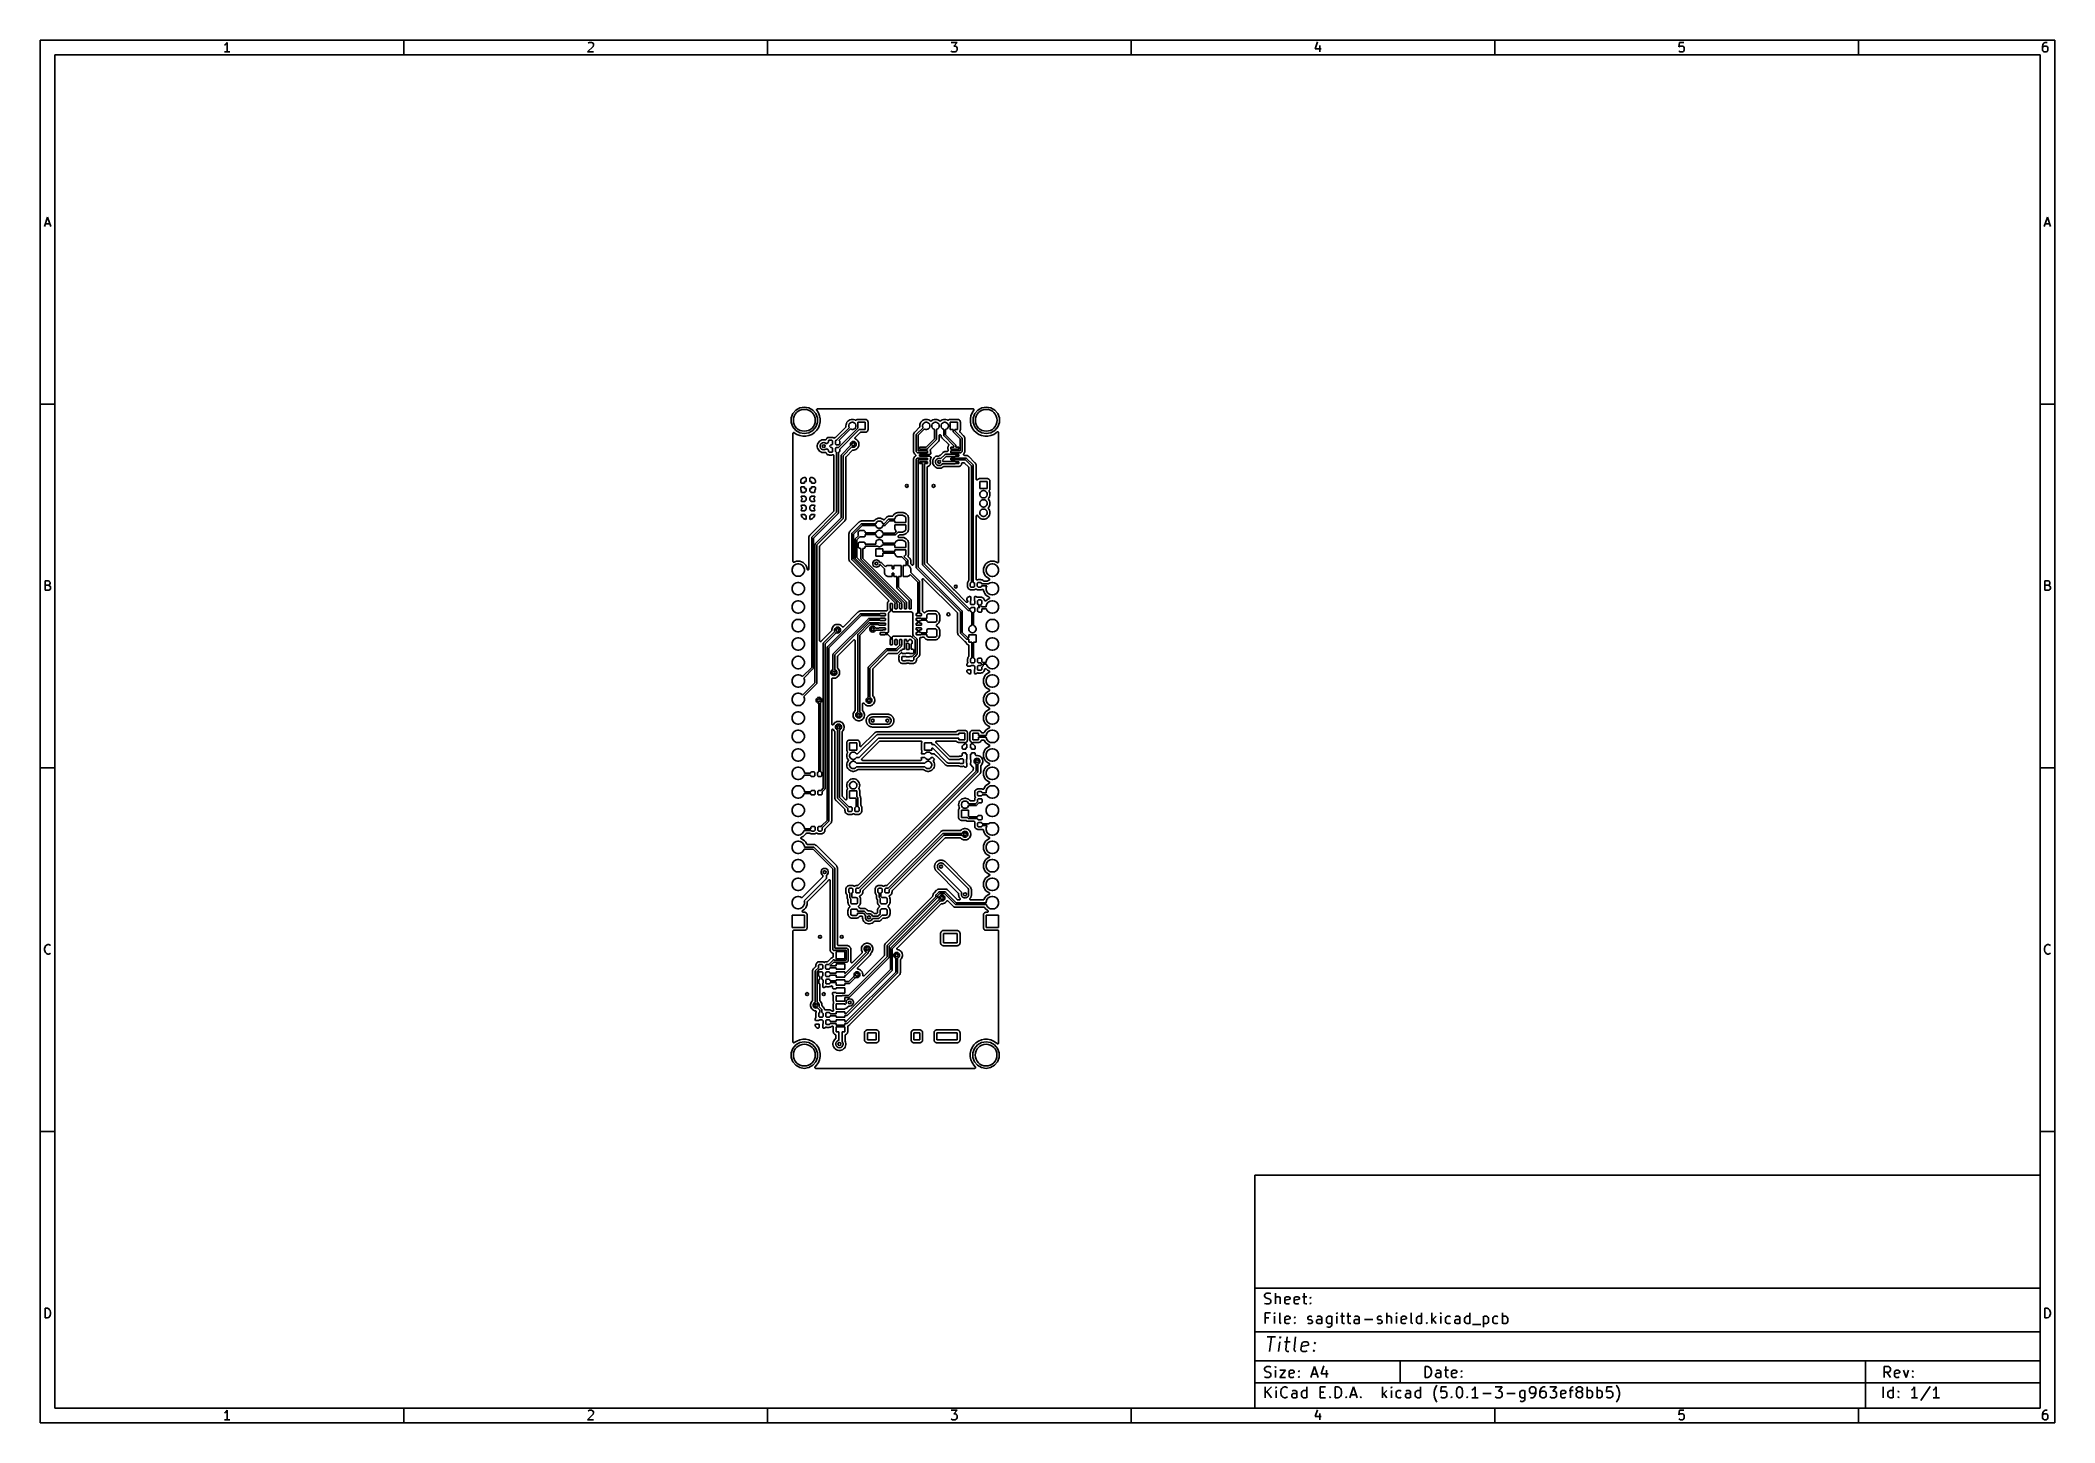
# Model space of a CAD drawing. Extents: x 10 to 287, y -200 to -10.
import ezdxf

# ---------------------------------------------------------------- set-up
doc = ezdxf.new("R2010")
doc.units = 0
doc.header["$MEASUREMENT"] = 0
doc.layers.add('BLACK', color=7, linetype='CONTINUOUS')

msp = doc.modelspace()

# ---------------------------------------------------------------- linework, layer by layer
at = {"layer": 'BLACK', "linetype": 'CONTINUOUS'}
for p, q in [((10, -10), (10, -200.007)), ((287.002, -10), (10, -10)), ((35.4464, -10.5976), (35.3226, -10.6595)), ((35.5702, -10.4738), (35.4464, -10.5976)), ((35.694, -10.2881), (35.5702, -10.4738)), ((35.694, -11.5881), (35.694, -10.2881)), ((60, -12), (60, -10)), ((86.0036, -10.8452), (85.2607, -11.5881)), ((85.3226, -10.4119), (85.3845, -10.35)), ((85.3845, -10.35), (85.5083, -10.2881)), ((85.5083, -10.2881), (85.8179, -10.2881)), ((85.8179, -10.2881), (85.9417, -10.35)), ((85.9417, -10.35), (86.0036, -10.4119)), ((86.0036, -10.4119), (86.0655, -10.5357)), ((86.0655, -10.6595), (86.0036, -10.8452)), ((86.0655, -10.5357), (86.0655, -10.6595)), ((110, -12), (110, -10)), ((135.261, -10.2881), (136.065, -10.2881)), ((136.065, -10.2881), (135.632, -10.7833)), ((135.632, -10.7833), (135.818, -10.7833)), ((135.818, -10.7833), (135.942, -10.8452)), ((135.942, -10.8452), (136.004, -10.9071)), ((136.004, -10.9071), (136.065, -11.031)), ((136.065, -11.031), (136.065, -11.3405)), ((160, -12), (160, -10)), ((185.632, -10.2262), (185.323, -11.1548)), ((185.942, -10.7214), (185.942, -11.5881)), ((210, -12), (210, -10)), ((235.385, -10.2881), (235.323, -10.9071)), ((235.323, -10.9071), (235.385, -10.8452)), ((236.004, -10.2881), (235.385, -10.2881)), ((235.385, -10.8452), (235.508, -10.7833)), ((235.508, -10.7833), (235.818, -10.7833)), ((235.818, -10.7833), (235.942, -10.8452)), ((235.942, -10.8452), (236.004, -10.9071)), ((236.004, -10.9071), (236.065, -11.031)), ((236.065, -11.031), (236.065, -11.3405)), ((260, -12), (260, -10)), ((285.385, -10.5976), (285.323, -10.8452)), ((285.323, -10.8452), (285.323, -11.3405)), ((285.385, -10.9071), (285.323, -11.031)), ((285.508, -10.4119), (285.385, -10.5976)), ((285.446, -10.8452), (285.385, -10.9071)), ((285.57, -10.7833), (285.446, -10.8452)), ((285.57, -10.35), (285.508, -10.4119)), ((285.694, -10.2881), (285.57, -10.35)), ((285.818, -10.7833), (285.57, -10.7833)), ((285.942, -10.2881), (285.694, -10.2881)), ((285.942, -10.8452), (285.818, -10.7833)), ((286.004, -10.9071), (285.942, -10.8452)), ((286.065, -11.031), (286.004, -10.9071)), ((286.065, -11.3405), (286.065, -11.031)), ((287.002, -200.007), (287.002, -10)), ((12, -12), (12, -198.007)), ((285.002, -12), (12, -12)), ((36.0655, -11.5881), (35.3226, -11.5881)), ((85.2607, -11.5881), (86.0655, -11.5881)), ((135.323, -11.5262), (135.261, -11.4643)), ((135.446, -11.5881), (135.323, -11.5262)), ((135.818, -11.5881), (135.446, -11.5881)), ((135.942, -11.5262), (135.818, -11.5881)), ((136.004, -11.4643), (135.942, -11.5262)), ((136.065, -11.3405), (136.004, -11.4643)), ((185.323, -11.1548), (186.127, -11.1548)), ((235.385, -11.5262), (235.323, -11.4643)), ((235.508, -11.5881), (235.385, -11.5262)), ((235.818, -11.5881), (235.508, -11.5881)), ((235.942, -11.5262), (235.818, -11.5881)), ((236.004, -11.4643), (235.942, -11.5262)), ((236.065, -11.3405), (236.004, -11.4643)), ((285.002, -198.007), (285.002, -12)), ((285.323, -11.3405), (285.385, -11.4643)), ((285.385, -11.4643), (285.446, -11.5262)), ((285.446, -11.5262), (285.57, -11.5881)), ((285.57, -11.5881), (285.818, -11.5881)), ((285.818, -11.5881), (285.942, -11.5262)), ((285.942, -11.5262), (286.004, -11.4643)), ((286.004, -11.4643), (286.065, -11.3405)), ((10.5667, -35.5881), (11, -34.2881)), ((10.6905, -35.2167), (11.3095, -35.2167)), ((11, -34.2881), (11.4333, -35.5881)), ((285.569, -35.5881), (286.002, -34.2881)), ((285.693, -35.2167), (286.312, -35.2167)), ((286.002, -34.2881), (286.436, -35.5881)), ((10, -60), (12, -60)), ((113.479, -61.3161), (113.887, -60.8298)), ((113.887, -60.8298), (114.437, -60.5125)), ((114.437, -60.5125), (115.062, -60.4022)), ((115.062, -60.4022), (115.687, -60.5125)), ((115.687, -60.5125), (116.237, -60.8298)), ((116.237, -60.8298), (116.645, -61.3161)), ((116.749, -60.7702), (116.75, -60.7661)), ((116.75, -60.7881), (116.749, -60.7702)), ((116.75, -60.7619), (116.756, -60.7451)), ((116.75, -60.7661), (116.75, -60.7619)), ((116.75, -60.8061), (116.75, -60.7881)), ((116.752, -60.81), (116.75, -60.8061)), ((116.752, -60.8142), (116.752, -60.81)), ((116.759, -60.8306), (116.752, -60.8142)), ((116.756, -60.7451), (116.761, -60.7278)), ((116.765, -60.8475), (116.759, -60.8306)), ((116.761, -60.7278), (116.764, -60.7244)), ((116.764, -60.7244), (116.765, -60.7205)), ((116.765, -60.7205), (116.777, -60.7067)), ((116.768, -60.8507), (116.765, -60.8475)), ((116.77, -60.8546), (116.768, -60.8507)), ((116.997, -61.1955), (116.77, -60.8546)), ((116.777, -60.7067), (116.787, -60.6923)), ((116.787, -60.6923), (116.791, -60.6899)), ((116.791, -60.6899), (116.794, -60.6867)), ((116.794, -60.6867), (116.809, -60.6777)), ((116.809, -60.6777), (116.824, -60.6678)), ((116.824, -60.6678), (116.828, -60.6668)), ((116.828, -60.6668), (116.832, -60.6647)), ((116.832, -60.6647), (116.849, -60.6615)), ((116.849, -60.6615), (116.867, -60.6573)), ((116.867, -60.6573), (116.871, -60.6577)), ((116.871, -60.6577), (116.875, -60.657)), ((116.875, -60.657), (138.268, -60.657)), ((138.373, -60.8546), (138.146, -61.1955)), ((138.268, -60.657), (138.272, -60.6577)), ((138.272, -60.6577), (138.276, -60.6573)), ((138.276, -60.6573), (138.294, -60.6615)), ((138.294, -60.6615), (138.311, -60.6647)), ((138.311, -60.6647), (138.315, -60.6668)), ((138.315, -60.6668), (138.319, -60.6678)), ((138.319, -60.6678), (138.334, -60.6777)), ((138.334, -60.6777), (138.349, -60.6867)), ((138.349, -60.6867), (138.352, -60.6899)), ((138.352, -60.6899), (138.356, -60.6923)), ((138.356, -60.6923), (138.366, -60.7067)), ((138.366, -60.7067), (138.378, -60.7205)), ((138.375, -60.8507), (138.373, -60.8546)), ((138.378, -60.8475), (138.375, -60.8507)), ((138.378, -60.7205), (138.379, -60.7244)), ((138.384, -60.8306), (138.378, -60.8475)), ((138.379, -60.7244), (138.382, -60.7278)), ((138.382, -60.7278), (138.387, -60.7451)), ((138.391, -60.8142), (138.384, -60.8306)), ((138.387, -60.7451), (138.393, -60.7619)), ((138.393, -60.8061), (138.391, -60.81)), ((138.391, -60.81), (138.391, -60.8142)), ((138.393, -60.7619), (138.393, -60.7661)), ((138.393, -60.7661), (138.394, -60.7702)), ((138.394, -60.7702), (138.393, -60.7881)), ((138.393, -60.7881), (138.393, -60.8061)), ((138.498, -61.3161), (138.906, -60.8298)), ((138.906, -60.8298), (139.456, -60.5125)), ((139.456, -60.5125), (140.081, -60.4022)), ((140.081, -60.4022), (140.706, -60.5125)), ((140.706, -60.5125), (141.256, -60.8298)), ((141.256, -60.8298), (141.664, -61.3161)), ((287.002, -60), (285.002, -60)), ((113.262, -61.9126), (113.479, -61.3161)), ((113.262, -62.5474), (113.262, -61.9126)), ((113.479, -63.1439), (113.262, -62.5474)), ((113.887, -63.6302), (113.479, -63.1439)), ((114.437, -63.9475), (113.887, -63.6302)), ((116.237, -63.6302), (115.687, -63.9475)), ((116.645, -63.1439), (116.237, -63.6302)), ((116.454, -63.9264), (116.758, -63.6222)), ((116.645, -61.3161), (116.862, -61.9126)), ((116.862, -62.5474), (116.645, -63.1439)), ((116.758, -63.6222), (116.997, -63.2645)), ((116.862, -61.9126), (116.862, -62.5474)), ((117.162, -61.593), (116.997, -61.1955)), ((116.997, -63.2645), (117.162, -62.867)), ((117.246, -62.0149), (117.162, -61.593)), ((117.162, -62.867), (117.246, -62.4451)), ((117.246, -62.4451), (117.246, -62.0149)), ((120.75, -63.1878), (119.367, -64.5715)), ((119.549, -64.9317), (121.23, -63.2508)), ((119.777, -65.974), (122.436, -63.3152)), ((121.412, -63.4227), (119.855, -64.98)), ((122.613, -63.492), (119.929, -66.1758)), ((120.757, -63.1781), (120.75, -63.1878)), ((120.765, -63.1697), (120.757, -63.1781)), ((120.77, -63.1602), (120.765, -63.1697)), ((120.776, -63.1517), (120.77, -63.1602)), ((120.779, -63.1403), (120.776, -63.1517)), ((120.795, -62.8187), (120.778, -62.992)), ((120.778, -62.992), (120.787, -63.0856)), ((120.784, -63.1295), (120.779, -63.1403)), ((120.787, -63.1091), (120.784, -63.1191)), ((120.784, -63.1191), (120.784, -63.1295)), ((120.787, -63.0856), (120.786, -63.0973)), ((120.786, -63.0973), (120.787, -63.1091)), ((120.845, -62.6521), (120.795, -62.8187)), ((120.927, -62.4985), (120.845, -62.6521)), ((121.038, -62.3639), (120.927, -62.4985)), ((121.172, -62.2534), (121.038, -62.3639)), ((121.166, -62.9038), (121.226, -62.7381)), ((121.166, -63.0802), (121.166, -62.9038)), ((121.226, -63.2459), (121.166, -63.0802)), ((121.326, -62.1713), (121.172, -62.2534)), ((121.226, -62.7381), (121.34, -62.6031)), ((121.23, -63.2508), (121.226, -63.2459)), ((121.493, -62.1208), (121.326, -62.1713)), ((121.34, -62.6031), (121.492, -62.5149)), ((121.492, -63.4691), (121.412, -63.4227)), ((121.492, -62.5149), (121.622, -62.492)), ((121.622, -63.492), (121.492, -63.4691)), ((121.623, -62.108), (121.493, -62.1208)), ((121.622, -62.492), (121.71, -62.492)), ((121.71, -63.492), (121.622, -63.492)), ((121.709, -62.108), (121.623, -62.108)), ((121.839, -62.1208), (121.709, -62.108)), ((121.71, -62.492), (121.84, -62.5149)), ((121.84, -63.4691), (121.71, -63.492)), ((122.006, -62.1713), (121.839, -62.1208)), ((121.84, -62.5149), (121.992, -62.6031)), ((121.992, -63.3809), (121.84, -63.4691)), ((121.992, -62.6031), (122.106, -62.7381)), ((122.106, -63.2459), (121.992, -63.3809)), ((122.062, -62.2011), (122.006, -62.1713)), ((122.07, -62.2037), (122.062, -62.2011)), ((122.077, -62.2079), (122.07, -62.2037)), ((122.09, -62.2105), (122.077, -62.2079)), ((122.104, -62.2148), (122.09, -62.2105)), ((122.112, -62.2145), (122.104, -62.2148)), ((122.106, -62.7381), (122.166, -62.9038)), ((122.166, -63.0802), (122.106, -63.2459)), ((122.12, -62.2161), (122.112, -62.2145)), ((122.134, -62.2138), (122.12, -62.2161)), ((122.148, -62.2134), (122.134, -62.2138)), ((122.155, -62.2103), (122.148, -62.2134)), ((122.164, -62.2089), (122.155, -62.2103)), ((122.176, -62.2021), (122.164, -62.2089)), ((122.166, -62.9038), (122.166, -63.0802)), ((122.189, -62.1969), (122.176, -62.2021)), ((122.195, -62.1914), (122.189, -62.1969)), ((122.202, -62.1873), (122.195, -62.1914)), ((122.222, -62.1712), (122.202, -62.1873)), ((122.288, -62.1355), (122.222, -62.1712)), ((122.361, -62.1136), (122.288, -62.1355)), ((122.442, -62.1055), (122.361, -62.1136)), ((122.436, -63.3152), (122.436, -62.492)), ((122.436, -62.492), (123.436, -62.492)), ((123.43, -62.1055), (122.442, -62.1055)), ((123.436, -63.492), (122.613, -63.492)), ((123.511, -62.1136), (123.43, -62.1055)), ((123.436, -62.492), (123.436, -63.492)), ((123.584, -62.1355), (123.511, -62.1136)), ((123.65, -62.1712), (123.584, -62.1355)), ((123.709, -62.2192), (123.65, -62.1712)), ((123.757, -62.2776), (123.709, -62.2192)), ((123.709, -63.7648), (123.757, -63.7064)), ((123.792, -62.3443), (123.757, -62.2776)), ((123.757, -63.7064), (123.792, -63.6397)), ((123.814, -62.4167), (123.792, -62.3443)), ((123.792, -63.6397), (123.814, -63.5673)), ((123.822, -62.4982), (123.814, -62.4167)), ((123.814, -63.5673), (123.822, -63.4858)), ((123.822, -63.4858), (123.822, -62.4982)), ((130.91, -63.1878), (130.241, -63.857)), ((130.494, -64.1467), (131.39, -63.2508)), ((131.572, -63.4227), (130.704, -64.2908)), ((130.917, -63.1781), (130.91, -63.1878)), ((130.925, -63.1697), (130.917, -63.1781)), ((130.93, -63.1602), (130.925, -63.1697)), ((130.936, -63.1517), (130.93, -63.1602)), ((130.939, -63.1403), (130.936, -63.1517)), ((130.955, -62.8187), (130.938, -62.992)), ((130.938, -62.992), (130.947, -63.0856)), ((130.944, -63.1295), (130.939, -63.1403)), ((130.947, -63.1091), (130.944, -63.1191)), ((130.944, -63.1191), (130.944, -63.1295)), ((130.947, -63.0856), (130.946, -63.0973)), ((130.946, -63.0973), (130.947, -63.1091)), ((131.005, -62.6521), (130.955, -62.8187)), ((131.087, -62.4985), (131.005, -62.6521)), ((131.198, -62.3639), (131.087, -62.4985)), ((131.332, -62.2534), (131.198, -62.3639)), ((131.326, -62.9038), (131.386, -62.7381)), ((131.326, -63.0802), (131.326, -62.9038)), ((131.386, -63.2459), (131.326, -63.0802)), ((131.486, -62.1713), (131.332, -62.2534)), ((131.386, -62.7381), (131.5, -62.6031)), ((131.39, -63.2508), (131.386, -63.2459)), ((131.653, -62.1208), (131.486, -62.1713)), ((131.5, -62.6031), (131.652, -62.5149)), ((131.652, -63.4691), (131.572, -63.4227)), ((131.652, -62.5149), (131.782, -62.492)), ((131.782, -63.492), (131.652, -63.4691)), ((131.783, -62.108), (131.653, -62.1208)), ((131.782, -62.492), (131.87, -62.492)), ((131.87, -63.492), (131.782, -63.492)), ((131.869, -62.108), (131.783, -62.108)), ((131.999, -62.1208), (131.869, -62.108)), ((131.87, -62.492), (132, -62.5149)), ((132, -63.4691), (131.87, -63.492)), ((132.166, -62.1713), (131.999, -62.1208)), ((132, -62.5149), (132.152, -62.6031)), ((132.152, -63.3809), (132, -63.4691)), ((132.152, -62.6031), (132.266, -62.7381)), ((132.266, -63.2459), (132.152, -63.3809)), ((132.32, -62.2534), (132.166, -62.1713)), ((132.266, -62.7381), (132.326, -62.9038)), ((132.326, -63.0802), (132.266, -63.2459)), ((132.38, -62.3034), (132.32, -62.2534)), ((132.326, -62.9038), (132.326, -63.0802)), ((132.398, -62.3136), (132.38, -62.3034)), ((132.416, -62.3241), (132.398, -62.3136)), ((132.418, -62.3244), (132.416, -62.3241)), ((132.419, -62.3251), (132.418, -62.3244)), ((132.439, -62.3284), (132.419, -62.3251)), ((132.46, -62.3323), (132.439, -62.3284)), ((132.461, -62.332), (132.46, -62.3323)), ((132.462, -62.3323), (132.461, -62.332)), ((132.483, -62.3284), (132.462, -62.3323)), ((132.503, -62.3251), (132.483, -62.3284)), ((132.504, -62.3244), (132.503, -62.3251)), ((132.506, -62.3241), (132.504, -62.3244)), ((132.524, -62.3136), (132.506, -62.3241)), ((132.542, -62.3034), (132.524, -62.3136)), ((132.602, -62.2534), (132.542, -62.3034)), ((132.596, -62.9038), (132.656, -62.7381)), ((132.596, -63.0802), (132.596, -62.9038)), ((132.656, -63.2459), (132.596, -63.0802)), ((132.756, -62.1713), (132.602, -62.2534)), ((132.656, -62.7381), (132.77, -62.6031)), ((132.77, -63.3809), (132.656, -63.2459)), ((132.923, -62.1208), (132.756, -62.1713)), ((132.77, -62.6031), (132.922, -62.5149)), ((132.922, -63.4691), (132.77, -63.3809)), ((132.922, -62.5149), (133.052, -62.492)), ((132.971, -63.4777), (132.922, -63.4691)), ((133.053, -62.108), (132.923, -62.1208)), ((132.971, -64.7872), (132.971, -63.4777)), ((133.052, -62.492), (133.14, -62.492)), ((133.139, -62.108), (133.053, -62.108)), ((133.269, -62.1208), (133.139, -62.108)), ((133.14, -62.492), (133.27, -62.5149)), ((133.27, -63.4691), (133.221, -63.4777)), ((133.221, -63.4777), (133.221, -64.8336)), ((133.436, -62.1713), (133.269, -62.1208)), ((133.27, -62.5149), (133.422, -62.6031)), ((133.422, -63.3809), (133.27, -63.4691)), ((133.422, -62.6031), (133.536, -62.7381)), ((133.536, -63.2459), (133.422, -63.3809)), ((133.589, -62.2534), (133.436, -62.1713)), ((133.536, -62.7381), (133.596, -62.9038)), ((133.596, -63.0802), (133.536, -63.2459)), ((133.65, -62.3034), (133.589, -62.2534)), ((133.596, -62.9038), (133.596, -63.0802)), ((133.668, -62.3136), (133.65, -62.3034)), ((133.686, -62.3241), (133.668, -62.3136)), ((133.688, -62.3244), (133.686, -62.3241)), ((133.689, -62.3251), (133.688, -62.3244)), ((133.709, -62.3284), (133.689, -62.3251)), ((133.73, -62.3323), (133.709, -62.3284)), ((133.731, -62.332), (133.73, -62.3323)), ((133.732, -62.3323), (133.731, -62.332)), ((133.753, -62.3284), (133.732, -62.3323)), ((133.773, -62.3251), (133.753, -62.3284)), ((133.774, -62.3244), (133.773, -62.3251)), ((133.776, -62.3241), (133.774, -62.3244)), ((133.794, -62.3136), (133.776, -62.3241)), ((133.812, -62.3034), (133.794, -62.3136)), ((133.872, -62.2534), (133.812, -62.3034)), ((133.866, -62.9038), (133.926, -62.7381)), ((133.866, -63.0802), (133.866, -62.9038)), ((133.926, -63.2459), (133.866, -63.0802)), ((134.026, -62.1713), (133.872, -62.2534)), ((133.926, -62.7381), (134.04, -62.6031)), ((134.04, -63.3809), (133.926, -63.2459)), ((134.193, -62.1208), (134.026, -62.1713)), ((134.04, -62.6031), (134.192, -62.5149)), ((134.192, -63.4691), (134.04, -63.3809)), ((134.192, -62.5149), (134.322, -62.492)), ((134.241, -63.4777), (134.192, -63.4691)), ((134.323, -62.108), (134.193, -62.1208)), ((134.241, -63.71), (134.241, -63.4777)), ((134.241, -64.2876), (134.241, -63.71)), ((134.241, -63.71), (134.241, -63.71)), ((134.322, -62.492), (134.41, -62.492)), ((134.409, -62.108), (134.323, -62.108)), ((134.539, -62.1208), (134.409, -62.108)), ((134.41, -62.492), (134.54, -62.5149)), ((134.54, -63.4691), (134.491, -63.4777)), ((134.491, -63.4777), (134.491, -64.2412)), ((134.706, -62.1713), (134.539, -62.1208)), ((134.54, -62.5149), (134.692, -62.6031)), ((134.692, -63.3809), (134.54, -63.4691)), ((134.692, -62.6031), (134.806, -62.7381)), ((134.806, -63.2459), (134.692, -63.3809)), ((134.762, -62.2011), (134.706, -62.1713)), ((134.77, -62.2037), (134.762, -62.2011)), ((134.777, -62.2079), (134.77, -62.2037)), ((134.79, -62.2105), (134.777, -62.2079)), ((134.804, -62.2148), (134.79, -62.2105)), ((134.812, -62.2145), (134.804, -62.2148)), ((134.806, -62.7381), (134.866, -62.9038)), ((134.866, -63.0802), (134.806, -63.2459)), ((134.82, -62.2161), (134.812, -62.2145)), ((134.834, -62.2138), (134.82, -62.2161)), ((134.848, -62.2134), (134.834, -62.2138)), ((134.855, -62.2103), (134.848, -62.2134)), ((134.864, -62.2089), (134.855, -62.2103)), ((134.876, -62.2021), (134.864, -62.2089)), ((134.866, -62.9038), (134.866, -63.0802)), ((134.889, -62.1969), (134.876, -62.2021)), ((134.895, -62.1914), (134.889, -62.1969)), ((134.902, -62.1873), (134.895, -62.1914)), ((134.922, -62.1712), (134.902, -62.1873)), ((134.988, -62.1355), (134.922, -62.1712)), ((135.061, -62.1136), (134.988, -62.1355)), ((135.142, -62.1055), (135.061, -62.1136)), ((135.136, -63.492), (135.136, -62.492)), ((135.136, -62.492), (136.136, -62.492)), ((135.511, -63.492), (135.136, -63.492)), ((136.13, -62.1055), (135.142, -62.1055)), ((135.511, -63.7365), (135.511, -63.492)), ((136.136, -63.492), (135.761, -63.492)), ((135.761, -63.492), (135.761, -63.6902)), ((135.761, -63.6902), (136.714, -64.6428)), ((136.211, -62.1136), (136.13, -62.1055)), ((136.136, -62.492), (136.136, -63.492)), ((136.284, -62.1355), (136.211, -62.1136)), ((136.35, -62.1712), (136.284, -62.1355)), ((136.409, -62.2192), (136.35, -62.1712)), ((136.457, -62.2776), (136.409, -62.2192)), ((136.454, -63.7123), (136.492, -63.6397)), ((136.492, -62.3443), (136.457, -62.2776)), ((136.514, -62.4167), (136.492, -62.3443)), ((136.492, -63.6397), (136.514, -63.5673)), ((136.522, -62.4982), (136.514, -62.4167)), ((136.514, -63.5673), (136.522, -63.4858)), ((136.522, -63.4858), (136.522, -62.4982)), ((137.981, -61.593), (137.897, -62.0149)), ((137.897, -62.0149), (137.897, -62.4451)), ((137.897, -62.4451), (137.981, -62.867)), ((138.146, -61.1955), (137.981, -61.593)), ((137.981, -62.867), (138.146, -63.2645)), ((138.146, -63.2645), (138.385, -63.6222)), ((138.281, -61.9126), (138.498, -61.3161)), ((138.281, -62.5474), (138.281, -61.9126)), ((138.498, -63.1439), (138.281, -62.5474)), ((138.385, -63.6222), (138.689, -63.9264)), ((138.906, -63.6302), (138.498, -63.1439)), ((139.456, -63.9475), (138.906, -63.6302)), ((141.256, -63.6302), (140.706, -63.9475)), ((141.664, -63.1439), (141.256, -63.6302)), ((141.664, -61.3161), (141.881, -61.9126)), ((141.881, -62.5474), (141.664, -63.1439)), ((141.881, -61.9126), (141.881, -62.5474)), ((113.489, -64.0349), (113.494, -64.0175)), ((113.49, -64.0391), (113.489, -64.0349)), ((113.489, -64.0432), (113.49, -64.0391)), ((113.489, -81.6003), (113.489, -64.0432)), ((113.494, -64.0175), (113.497, -63.9998)), ((113.497, -63.9998), (113.499, -63.9962)), ((113.499, -63.9962), (113.5, -63.9921)), ((113.5, -63.9921), (113.51, -63.9771)), ((113.51, -63.9771), (113.519, -63.9616)), ((113.519, -63.9616), (113.522, -63.9589)), ((113.522, -63.9589), (113.524, -63.9554)), ((113.524, -63.9554), (113.539, -63.9448)), ((113.539, -63.9448), (113.552, -63.9332)), ((113.552, -63.9332), (113.556, -63.9318)), ((113.556, -63.9318), (113.56, -63.9293)), ((113.56, -63.9293), (113.577, -63.9243)), ((113.577, -63.9243), (113.594, -63.9182)), ((113.594, -63.9182), (113.598, -63.9182)), ((113.598, -63.9182), (113.602, -63.917)), ((113.602, -63.917), (113.62, -63.9182)), ((113.62, -63.9182), (113.638, -63.9182)), ((113.638, -63.9182), (113.642, -63.9196)), ((113.642, -63.9196), (113.646, -63.9199)), ((113.646, -63.9199), (113.663, -63.9271)), ((113.663, -63.9271), (113.679, -63.9332)), ((113.679, -63.9332), (113.683, -63.9359)), ((113.683, -63.9359), (113.687, -63.9376)), ((113.687, -63.9376), (114.027, -64.1654)), ((114.027, -64.1654), (114.425, -64.3301)), ((114.425, -64.3301), (114.847, -64.414)), ((115.062, -64.0578), (114.437, -63.9475)), ((114.847, -64.414), (115.277, -64.414)), ((115.687, -63.9475), (115.062, -64.0578)), ((115.277, -64.414), (115.699, -64.3301)), ((115.699, -64.3301), (116.097, -64.1654)), ((116.097, -64.1654), (116.454, -63.9264)), ((116.879, -65.5281), (116.845, -65.6989)), ((116.845, -65.6989), (116.845, -65.8731)), ((116.845, -65.8731), (116.879, -66.0439)), ((116.946, -65.3673), (116.879, -65.5281)), ((116.879, -66.0439), (116.946, -66.2047)), ((117.042, -65.2225), (116.946, -65.3673)), ((116.946, -66.2047), (117.042, -66.3495)), ((117.165, -65.0994), (117.042, -65.2225)), ((117.042, -66.3495), (117.165, -66.4726)), ((117.31, -65.0026), (117.165, -65.0994)), ((117.165, -66.4726), (117.31, -66.5694)), ((117.229, -65.6978), (117.289, -65.5321)), ((117.229, -65.8742), (117.229, -65.6978)), ((117.289, -66.0399), (117.229, -65.8742)), ((117.289, -65.5321), (117.403, -65.3971)), ((117.403, -66.1749), (117.289, -66.0399)), ((117.471, -64.936), (117.31, -65.0026)), ((117.403, -65.3971), (117.555, -65.3089)), ((117.555, -66.2631), (117.403, -66.1749)), ((117.642, -64.902), (117.471, -64.936)), ((117.555, -65.3089), (117.729, -65.2783)), ((117.729, -66.2937), (117.555, -66.2631)), ((117.816, -64.902), (117.642, -64.902)), ((117.729, -65.2783), (117.903, -65.3089)), ((117.903, -66.2631), (117.729, -66.2937)), ((117.911, -64.9209), (117.816, -64.902)), ((117.903, -65.3089), (118.055, -65.3971)), ((118.055, -66.1749), (117.903, -66.2631)), ((117.926, -64.9212), (117.911, -64.9209)), ((117.94, -64.9233), (117.926, -64.9212)), ((117.948, -64.9217), (117.94, -64.9233)), ((117.955, -64.9219), (117.948, -64.9217)), ((117.969, -64.9172), (117.955, -64.9219)), ((117.983, -64.9142), (117.969, -64.9172)), ((117.99, -64.9102), (117.983, -64.9142)), ((117.997, -64.9077), (117.99, -64.9102)), ((118.008, -64.8986), (117.997, -64.9077)), ((118.021, -64.8909), (118.008, -64.8986)), ((118.025, -64.8849), (118.021, -64.8909)), ((118.031, -64.8801), (118.025, -64.8849)), ((118.039, -64.8677), (118.031, -64.8801)), ((118.048, -64.8562), (118.039, -64.8677)), ((118.073, -64.8092), (118.048, -64.8562)), ((118.055, -65.3971), (118.117, -65.471)), ((118.117, -66.101), (118.055, -66.1749)), ((118.139, -64.7284), (118.073, -64.8092)), ((118.117, -65.471), (118.369, -65.2194)), ((118.369, -66.3526), (118.117, -66.101)), ((118.22, -64.662), (118.139, -64.7284)), ((118.312, -64.6127), (118.22, -64.662)), ((118.412, -64.5824), (118.312, -64.6127)), ((118.369, -65.1055), (118.378, -65.0551)), ((118.369, -65.2194), (118.369, -65.1055)), ((118.369, -66.4665), (118.369, -66.3526)), ((118.389, -66.5403), (118.369, -66.4665)), ((118.378, -65.0551), (118.404, -65.0107)), ((118.404, -65.0107), (118.443, -64.9778)), ((118.523, -64.5715), (118.412, -64.5824)), ((118.443, -64.9778), (118.516, -64.958)), ((118.698, -65.598), (118.51, -65.786)), ((118.51, -65.786), (118.698, -65.974)), ((118.516, -64.958), (118.811, -64.958)), ((118.805, -64.5715), (118.523, -64.5715)), ((118.811, -65.598), (118.698, -65.598)), ((118.698, -65.974), (118.811, -65.974)), ((118.916, -64.5824), (118.805, -64.5715)), ((118.811, -64.958), (118.862, -64.9669)), ((118.885, -65.5782), (118.811, -65.598)), ((118.811, -65.974), (118.862, -65.9829)), ((118.862, -64.9669), (118.906, -64.9925)), ((118.862, -65.9829), (118.906, -66.0085)), ((118.924, -65.5453), (118.885, -65.5782)), ((118.906, -64.9925), (118.939, -65.0318)), ((118.906, -66.0085), (118.939, -66.0477)), ((119.016, -64.6127), (118.916, -64.5824)), ((118.95, -65.5009), (118.924, -65.5453)), ((118.939, -65.0318), (118.959, -65.1055)), ((118.939, -66.0477), (118.959, -66.1215)), ((118.959, -65.4505), (118.95, -65.5009)), ((118.959, -66.4665), (118.95, -66.5169)), ((118.959, -65.1055), (118.959, -65.4505)), ((118.959, -66.1215), (118.959, -66.4665)), ((119.089, -64.652), (119.016, -64.6127)), ((119.106, -64.6576), (119.089, -64.652)), ((119.123, -64.6643), (119.106, -64.6576)), ((119.127, -64.6645), (119.123, -64.6643)), ((119.131, -64.6658), (119.127, -64.6645)), ((119.149, -64.6652), (119.131, -64.6658)), ((119.167, -64.6658), (119.149, -64.6652)), ((119.171, -64.6645), (119.167, -64.6658)), ((119.175, -64.6643), (119.171, -64.6645)), ((119.192, -64.6576), (119.175, -64.6643)), ((119.209, -64.652), (119.192, -64.6576)), ((119.282, -64.6127), (119.209, -64.652)), ((119.314, -64.6032), (119.282, -64.6127)), ((119.322, -64.5991), (119.314, -64.6032)), ((119.331, -64.5968), (119.322, -64.5991)), ((119.341, -64.5893), (119.331, -64.5968)), ((119.339, -65.1055), (119.348, -65.0551)), ((119.339, -65.4505), (119.339, -65.1055)), ((119.359, -65.5242), (119.339, -65.4505)), ((119.339, -66.1215), (119.348, -66.0711)), ((119.339, -66.4665), (119.339, -66.1215)), ((119.359, -66.5403), (119.339, -66.4665)), ((119.353, -64.5833), (119.341, -64.5893)), ((119.348, -65.0551), (119.374, -65.0107)), ((119.348, -66.0711), (119.374, -66.0267)), ((119.359, -64.5767), (119.353, -64.5833)), ((119.367, -64.5715), (119.359, -64.5767)), ((119.392, -65.5635), (119.359, -65.5242)), ((119.374, -65.0107), (119.413, -64.9778)), ((119.374, -66.0267), (119.413, -65.9938)), ((119.436, -65.5891), (119.392, -65.5635)), ((119.413, -64.9778), (119.486, -64.958)), ((119.413, -65.9938), (119.486, -65.974)), ((119.486, -65.598), (119.436, -65.5891)), ((119.486, -64.958), (119.528, -64.958)), ((119.781, -65.598), (119.486, -65.598)), ((119.486, -65.974), (119.777, -65.974)), ((119.528, -64.9568), (119.537, -64.9424)), ((119.528, -64.958), (119.528, -64.9568)), ((119.537, -64.9424), (119.549, -64.9317)), ((119.855, -65.5782), (119.781, -65.598)), ((119.855, -64.98), (119.876, -64.9925)), ((119.894, -65.5453), (119.855, -65.5782)), ((119.876, -64.9925), (119.909, -65.0318)), ((119.92, -65.5009), (119.894, -65.5453)), ((119.909, -65.0318), (119.929, -65.1055)), ((119.929, -65.4505), (119.92, -65.5009)), ((119.929, -66.4665), (119.92, -66.5169)), ((119.929, -65.1055), (119.929, -65.4505)), ((119.929, -66.1758), (119.929, -66.4665)), ((120.184, -66.9638), (121.434, -65.7145)), ((121.612, -65.8895), (120.394, -67.1078)), ((120.815, -67.2296), (121.692, -66.3532)), ((121.393, -65.4615), (121.441, -65.3289)), ((121.393, -65.6025), (121.393, -65.4615)), ((121.434, -65.7145), (121.393, -65.6025)), ((121.441, -65.3289), (121.532, -65.2209)), ((121.532, -65.2209), (121.654, -65.1503)), ((121.654, -65.9137), (121.612, -65.8895)), ((121.654, -65.1503), (121.793, -65.1258)), ((121.793, -65.9382), (121.654, -65.9137)), ((121.692, -66.3532), (121.696, -66.35)), ((121.696, -66.35), (121.7, -66.3457)), ((121.7, -66.3457), (121.714, -66.3374)), ((121.714, -66.3374), (121.728, -66.3279)), ((121.728, -66.3279), (121.733, -66.3265)), ((121.733, -66.3265), (121.738, -66.3237)), ((121.738, -66.3237), (121.754, -66.3208)), ((121.754, -66.3208), (121.77, -66.3165)), ((121.77, -66.3165), (121.776, -66.317)), ((121.776, -66.317), (121.781, -66.316)), ((121.781, -66.316), (121.87, -66.316)), ((121.793, -65.1258), (121.932, -65.1503)), ((121.932, -65.9137), (121.793, -65.9382)), ((121.87, -66.316), (122.022, -66.2859)), ((121.932, -65.1503), (122.054, -65.2209)), ((122.054, -65.8431), (121.932, -65.9137)), ((122.012, -64.6779), (122.014, -64.6699)), ((122.013, -64.6918), (122.012, -64.6779)), ((122.013, -64.7056), (122.013, -64.6918)), ((122.015, -64.7136), (122.013, -64.7056)), ((122.014, -64.6615), (122.02, -64.6487)), ((122.014, -64.6699), (122.014, -64.6615)), ((122.016, -64.7219), (122.015, -64.7136)), ((122.022, -64.7344), (122.016, -64.7219)), ((122.02, -64.6487), (122.023, -64.6353)), ((122.026, -64.7477), (122.022, -64.7344)), ((122.022, -66.2859), (122.164, -66.2268)), ((122.023, -64.6353), (122.028, -64.6285)), ((122.031, -64.7543), (122.026, -64.7477)), ((122.028, -64.6285), (122.031, -64.6208)), ((122.031, -64.6208), (122.041, -64.6106)), ((122.034, -64.7619), (122.031, -64.7543)), ((122.044, -64.7717), (122.034, -64.7619)), ((122.041, -64.6106), (122.049, -64.5992)), ((122.053, -64.7827), (122.044, -64.7717)), ((122.049, -64.5992), (122.732, -63.9157)), ((122.06, -64.7871), (122.053, -64.7827)), ((122.054, -65.2209), (122.145, -65.3289)), ((122.145, -65.7351), (122.054, -65.8431)), ((122.066, -64.7931), (122.06, -64.7871)), ((122.078, -64.7989), (122.066, -64.7931)), ((122.09, -64.8064), (122.078, -64.7989)), ((122.164, -64.8372), (122.09, -64.8064)), ((122.145, -65.3289), (122.193, -65.4615)), ((122.193, -65.6025), (122.145, -65.7351)), ((122.293, -64.923), (122.164, -64.8372)), ((122.164, -66.2268), (122.293, -66.141)), ((122.193, -65.4615), (122.193, -65.6025)), ((122.402, -65.0322), (122.293, -64.923)), ((122.293, -66.141), (122.402, -66.0318)), ((122.488, -65.1606), (122.402, -65.0322)), ((122.402, -66.0318), (122.488, -65.9034)), ((122.547, -65.3033), (122.488, -65.1606)), ((122.488, -65.9034), (122.547, -65.7607)), ((122.577, -65.4548), (122.547, -65.3033)), ((122.547, -65.7607), (122.577, -65.6092)), ((122.577, -65.6092), (122.577, -65.4548)), ((122.732, -63.9157), (122.737, -63.9125)), ((122.737, -63.9125), (122.74, -63.9082)), ((122.74, -63.9082), (122.755, -63.8999)), ((122.755, -63.8999), (122.768, -63.8904)), ((122.768, -63.8904), (122.774, -63.8889)), ((122.774, -63.8889), (122.779, -63.8861)), ((122.779, -63.8861), (122.795, -63.8832)), ((122.795, -63.8832), (122.811, -63.879)), ((122.811, -63.879), (122.816, -63.8794)), ((122.816, -63.8794), (122.822, -63.8785)), ((122.822, -63.8785), (123.43, -63.8785)), ((123.43, -63.8785), (123.511, -63.8704)), ((123.511, -63.8704), (123.584, -63.8485)), ((123.584, -63.8485), (123.65, -63.8128)), ((123.65, -63.8128), (123.709, -63.7648)), ((130.077, -64.1392), (130.068, -64.239)), ((130.068, -64.239), (130.069, -64.2578)), ((130.069, -66.4622), (130.068, -66.481)), ((130.069, -64.2578), (130.069, -64.2641)), ((130.069, -64.2641), (130.07, -64.2702)), ((130.07, -66.4497), (130.069, -66.4559)), ((130.069, -66.4559), (130.069, -66.4622)), ((130.07, -64.2702), (130.07, -66.4497)), ((130.106, -64.0433), (130.077, -64.1392)), ((130.154, -63.9548), (130.106, -64.0433)), ((130.217, -63.8773), (130.154, -63.9548)), ((130.232, -63.8654), (130.217, -63.8773)), ((130.236, -63.8606), (130.232, -63.8654)), ((130.241, -63.857), (130.236, -63.8606)), ((130.453, -64.2279), (130.457, -64.2119)), ((130.454, -64.2444), (130.453, -64.2279)), ((130.453, -66.4921), (130.454, -66.4755)), ((130.454, -66.4755), (130.454, -64.2444)), ((130.457, -64.2119), (130.46, -64.1956)), ((130.46, -64.1956), (130.463, -64.1908)), ((130.463, -64.1908), (130.464, -64.1854)), ((130.464, -64.1854), (130.473, -64.1718)), ((130.473, -64.1718), (130.482, -64.1574)), ((130.482, -64.1574), (130.494, -64.1467)), ((130.704, -64.2908), (130.704, -66.4292)), ((130.704, -66.4292), (130.706, -66.431)), ((130.706, -66.431), (132.004, -66.431)), ((130.904, -65.931), (131.827, -65.931)), ((130.904, -66.181), (130.904, -65.931)), ((131.874, -66.181), (130.904, -66.181)), ((131.827, -65.931), (132.971, -64.7872)), ((131.89, -66.1824), (131.874, -66.181)), ((131.895, -66.181), (131.89, -66.1824)), ((132.004, -66.181), (131.895, -66.181)), ((133.181, -64.9312), (132.004, -66.1078)), ((132.004, -66.1078), (132.004, -66.181)), ((132.004, -66.431), (132.004, -66.681)), ((132.38, -66.3167), (132.384, -66.3005)), ((132.38, -66.3188), (132.38, -66.3167)), ((132.38, -66.3209), (132.38, -66.3188)), ((132.382, -66.3364), (132.38, -66.3209)), ((132.381, -66.3433), (132.382, -66.3364)), ((132.39, -66.4372), (132.381, -66.3433)), ((132.384, -66.3005), (132.385, -66.2993)), ((132.385, -66.2974), (132.39, -66.2779)), ((132.385, -66.298), (132.385, -66.2974)), ((132.385, -66.2993), (132.385, -66.298)), ((132.39, -66.2779), (132.391, -66.2761)), ((132.39, -66.5565), (132.39, -66.4372)), ((132.391, -66.2761), (132.392, -66.2741)), ((132.392, -66.2741), (132.403, -66.2577)), ((132.403, -66.2577), (132.414, -66.241)), ((132.414, -66.241), (132.416, -66.2397)), ((132.416, -66.2397), (132.417, -66.238)), ((132.417, -66.238), (133.434, -65.221)), ((133.193, -64.9206), (133.181, -64.9312)), ((133.202, -64.9062), (133.193, -64.9206)), ((133.211, -64.8926), (133.202, -64.9062)), ((133.212, -64.8872), (133.211, -64.8926)), ((133.215, -64.8824), (133.212, -64.8872)), ((133.218, -64.8661), (133.215, -64.8824)), ((133.222, -64.8501), (133.218, -64.8661)), ((133.221, -64.8336), (133.222, -64.8501)), ((133.434, -65.221), (133.439, -65.2174)), ((133.439, -65.2174), (133.443, -65.2126)), ((133.443, -65.2126), (133.458, -65.2007)), ((133.458, -65.2007), (133.521, -65.1232)), ((133.521, -65.1232), (133.569, -65.0347)), ((133.569, -65.0347), (133.598, -64.9388)), ((133.598, -64.9388), (133.606, -64.8578)), ((133.605, -64.3445), (133.608, -64.3289)), ((133.605, -64.8078), (133.605, -64.3445)), ((133.606, -64.8139), (133.605, -64.8078)), ((133.606, -64.8202), (133.606, -64.8139)), ((133.607, -64.839), (133.606, -64.8202)), ((133.606, -64.8578), (133.607, -64.839)), ((133.608, -64.3289), (133.609, -64.313)), ((133.609, -64.313), (133.612, -64.3073)), ((133.612, -64.3073), (133.613, -64.3011)), ((133.613, -64.3011), (133.621, -64.2873)), ((133.621, -64.2873), (133.627, -64.2728)), ((133.627, -64.2728), (133.632, -64.2684)), ((133.632, -64.2684), (133.635, -64.2629)), ((133.635, -64.2629), (133.647, -64.2527)), ((133.647, -64.2527), (133.658, -64.2413)), ((133.658, -64.2413), (133.664, -64.2386)), ((133.664, -64.2386), (133.668, -64.2346)), ((133.668, -64.2346), (133.683, -64.2291)), ((133.683, -64.2291), (133.698, -64.2222)), ((133.698, -64.2222), (133.704, -64.2216)), ((133.704, -64.2216), (133.71, -64.2195)), ((133.71, -64.2195), (133.726, -64.2195)), ((133.726, -64.2195), (133.742, -64.2179)), ((133.742, -64.2179), (133.748, -64.2195)), ((133.748, -64.2195), (133.754, -64.2195)), ((133.754, -64.2195), (133.769, -64.2249)), ((133.769, -64.2249), (133.784, -64.2289)), ((133.784, -64.2289), (133.79, -64.2324)), ((133.79, -64.2324), (133.796, -64.2346)), ((133.796, -64.2346), (133.808, -64.2448)), ((133.808, -64.2448), (133.821, -64.2538)), ((133.821, -64.2538), (133.824, -64.2589)), ((133.824, -64.2589), (133.829, -64.2629)), ((133.829, -64.2629), (133.837, -64.2767)), ((133.837, -64.2767), (133.847, -64.2896)), ((133.847, -64.2896), (133.848, -64.2957)), ((133.848, -64.2957), (133.851, -64.3011)), ((133.851, -64.3011), (133.854, -64.3168)), ((133.854, -64.3168), (133.858, -64.3321)), ((133.858, -64.3321), (133.864, -64.3928)), ((133.864, -64.3928), (133.893, -64.4887)), ((133.893, -64.4887), (133.941, -64.5772)), ((133.941, -64.5772), (134.004, -64.6547)), ((134.004, -64.6547), (134.019, -64.6666)), ((134.019, -64.6666), (134.023, -64.6714)), ((134.023, -64.6714), (134.028, -64.675)), ((134.028, -64.675), (134.886, -65.5327)), ((134.24, -64.3041), (134.241, -64.2876)), ((134.244, -64.3201), (134.24, -64.3041)), ((134.247, -64.3364), (134.244, -64.3201)), ((134.25, -64.3412), (134.247, -64.3364)), ((134.251, -64.3466), (134.25, -64.3412)), ((134.26, -64.3602), (134.251, -64.3466)), ((134.269, -64.3746), (134.26, -64.3602)), ((134.281, -64.3853), (134.269, -64.3746)), ((135.629, -65.7328), (134.281, -64.3853)), ((134.491, -64.2412), (135.839, -65.5888)), ((134.793, -66.4717), (134.783, -66.4858)), ((134.804, -66.4585), (134.793, -66.4717)), ((134.806, -66.4539), (134.804, -66.4585)), ((134.809, -66.4499), (134.806, -66.4539)), ((134.813, -66.4333), (134.809, -66.4499)), ((134.819, -66.4171), (134.813, -66.4333)), ((134.826, -65.8557), (134.818, -65.9372)), ((134.818, -65.9372), (134.818, -66.1748)), ((134.818, -66.1748), (134.826, -66.2563)), ((134.82, -66.4074), (134.819, -66.4122)), ((134.819, -66.4122), (134.819, -66.4171)), ((134.826, -66.3557), (134.82, -66.4074)), ((134.848, -65.7833), (134.826, -65.8557)), ((134.826, -66.2563), (134.829, -66.2691)), ((134.829, -66.3429), (134.826, -66.3557)), ((134.829, -66.2691), (134.831, -66.2842)), ((134.831, -66.3278), (134.829, -66.3429)), ((134.831, -66.2842), (134.835, -66.2991)), ((134.835, -66.3129), (134.831, -66.3278)), ((134.835, -66.2991), (134.834, -66.306)), ((134.834, -66.306), (134.835, -66.3129)), ((134.883, -65.7166), (134.848, -65.7833)), ((134.894, -65.7031), (134.883, -65.7166)), ((134.886, -65.5327), (134.889, -65.5367)), ((134.889, -65.5367), (134.892, -65.5398)), ((134.892, -65.5398), (134.901, -65.5547)), ((134.897, -65.6988), (134.894, -65.7031)), ((134.9, -65.6954), (134.897, -65.6988)), ((134.907, -65.6797), (134.9, -65.6954)), ((134.901, -65.5547), (134.911, -65.5689)), ((134.916, -65.6647), (134.907, -65.6797)), ((134.911, -65.5689), (134.912, -65.5736)), ((134.912, -65.5736), (134.915, -65.5778)), ((134.915, -65.5778), (134.918, -65.5948)), ((134.917, -65.6598), (134.916, -65.6647)), ((134.919, -65.6554), (134.917, -65.6598)), ((134.918, -65.5948), (134.923, -65.6115)), ((134.92, -65.6382), (134.919, -65.6554)), ((134.923, -65.6212), (134.92, -65.6382)), ((134.923, -65.6115), (134.922, -65.6163)), ((134.922, -65.6163), (134.923, -65.6212)), ((135.204, -66.181), (135.204, -65.931)), ((135.204, -65.931), (135.629, -65.931)), ((136.304, -66.181), (135.204, -66.181)), ((135.204, -66.431), (136.502, -66.431)), ((135.204, -66.681), (135.204, -66.431)), ((135.51, -63.7531), (135.511, -63.7365)), ((135.514, -63.7691), (135.51, -63.7531)), ((135.517, -63.7854), (135.514, -63.7691)), ((135.52, -63.7902), (135.517, -63.7854)), ((135.521, -63.7956), (135.52, -63.7902)), ((135.53, -63.8092), (135.521, -63.7956)), ((135.539, -63.8236), (135.53, -63.8092)), ((135.551, -63.8342), (135.539, -63.8236)), ((136.504, -64.7868), (135.551, -63.8342)), ((135.629, -65.931), (135.629, -65.7328)), ((135.839, -65.5888), (135.851, -65.5994)), ((135.851, -65.5994), (135.86, -65.6138)), ((135.86, -65.6138), (135.869, -65.6274)), ((135.869, -65.6274), (135.87, -65.6328)), ((135.87, -65.6328), (135.873, -65.6376)), ((135.873, -65.6376), (135.876, -65.6539)), ((135.876, -65.6539), (135.88, -65.6699)), ((135.88, -65.6699), (135.879, -65.6864)), ((135.879, -65.6864), (135.879, -65.931)), ((135.879, -65.931), (136.304, -65.931)), ((136.304, -65.931), (136.304, -66.181)), ((136.439, -63.7833), (136.44, -63.7688)), ((136.441, -63.7907), (136.439, -63.7833)), ((136.44, -63.7543), (136.442, -63.747)), ((136.44, -63.7688), (136.44, -63.7543)), ((136.441, -63.7983), (136.441, -63.7907)), ((136.447, -63.8118), (136.441, -63.7983)), ((136.442, -63.747), (136.443, -63.7393)), ((136.443, -63.7393), (136.449, -63.7262)), ((136.451, -63.8259), (136.447, -63.8118)), ((136.449, -63.7262), (136.454, -63.7123)), ((136.455, -63.8322), (136.451, -63.8259)), ((136.458, -63.8393), (136.455, -63.8322)), ((136.467, -63.8501), (136.458, -63.8393)), ((136.476, -63.862), (136.467, -63.8501)), ((136.967, -64.353), (136.476, -63.862)), ((136.502, -66.431), (136.504, -66.4292)), ((136.504, -66.4292), (136.504, -64.7868)), ((136.714, -64.6428), (136.726, -64.6534)), ((136.726, -64.6534), (136.735, -64.6678)), ((136.735, -64.6678), (136.744, -64.6814)), ((136.744, -64.6814), (136.745, -64.6868)), ((136.745, -64.6868), (136.748, -64.6916)), ((136.748, -64.6916), (136.751, -64.7079)), ((136.751, -64.7079), (136.755, -64.7239)), ((136.755, -64.7239), (136.754, -64.7404)), ((136.754, -64.7404), (136.754, -66.4756)), ((136.754, -66.4756), (136.755, -66.4921)), ((136.972, -64.3566), (136.967, -64.353)), ((136.976, -64.3614), (136.972, -64.3566)), ((136.991, -64.3733), (136.976, -64.3614)), ((137.054, -64.4508), (136.991, -64.3733)), ((137.102, -64.5393), (137.054, -64.4508)), ((137.131, -64.6352), (137.102, -64.5393)), ((137.135, -64.6814), (137.131, -64.6352)), ((137.14, -64.735), (137.135, -64.6814)), ((137.135, -64.6814), (137.135, -64.6814)), ((137.138, -64.7662), (137.139, -64.7601)), ((137.138, -66.4498), (137.138, -64.7662)), ((137.139, -66.4559), (137.138, -66.4498)), ((137.139, -64.7538), (137.14, -64.735)), ((137.139, -64.7601), (137.139, -64.7538)), ((137.139, -66.4622), (137.139, -66.4559)), ((137.14, -66.481), (137.139, -66.4622)), ((138.689, -63.9264), (139.046, -64.1654)), ((139.046, -64.1654), (139.444, -64.3301)), ((139.444, -64.3301), (139.866, -64.414)), ((140.081, -64.0578), (139.456, -63.9475)), ((139.866, -64.414), (140.296, -64.414)), ((140.706, -63.9475), (140.081, -64.0578)), ((140.296, -64.414), (140.718, -64.3301)), ((140.718, -64.3301), (141.116, -64.1654)), ((141.116, -64.1654), (141.473, -63.9264)), ((141.473, -63.9264), (141.564, -63.8355)), ((141.564, -63.8355), (141.578, -63.826)), ((141.578, -63.826), (141.59, -63.8153)), ((141.59, -63.8153), (141.596, -63.8134)), ((141.596, -63.8134), (141.6, -63.8102)), ((141.6, -63.8102), (141.616, -63.8059)), ((141.616, -63.8059), (141.632, -63.8002)), ((141.632, -63.8002), (141.637, -63.8002)), ((141.637, -63.8002), (141.643, -63.7988)), ((141.643, -63.7988), (141.659, -63.8002)), ((141.659, -63.8002), (141.676, -63.8002)), ((141.676, -63.8002), (141.681, -63.8021)), ((141.681, -63.8021), (141.687, -63.8026)), ((141.687, -63.8026), (141.702, -63.8096)), ((141.702, -63.8096), (141.717, -63.8153)), ((141.717, -63.8153), (141.722, -63.8189)), ((141.722, -63.8189), (141.727, -63.8213)), ((141.727, -63.8213), (141.739, -63.833)), ((141.739, -63.833), (141.751, -63.8437)), ((141.751, -63.8437), (141.754, -63.8485)), ((141.754, -63.8485), (141.758, -63.8525)), ((141.758, -63.8525), (141.765, -63.8675)), ((141.765, -63.8675), (141.773, -63.8819)), ((141.773, -63.8819), (141.774, -63.8874)), ((141.774, -63.8874), (141.777, -63.8924)), ((141.777, -63.8924), (141.778, -63.909)), ((141.778, -63.909), (141.781, -63.9253)), ((141.781, -63.9253), (141.78, -81.6778)), ((117.31, -66.5694), (117.471, -66.636)), ((117.471, -66.636), (117.642, -66.67)), ((117.642, -66.67), (117.816, -66.67)), ((117.816, -66.67), (117.911, -66.6511)), ((117.911, -66.6511), (117.926, -66.6508)), ((117.926, -66.6508), (117.94, -66.6487)), ((117.94, -66.6487), (117.948, -66.6503)), ((117.948, -66.6503), (117.955, -66.6501)), ((117.955, -66.6501), (117.969, -66.6548)), ((117.969, -66.6548), (117.983, -66.6578)), ((117.983, -66.6578), (117.99, -66.6618)), ((117.99, -66.6618), (117.997, -66.6643)), ((117.997, -66.6643), (118.008, -66.6734)), ((118.008, -66.6734), (118.021, -66.6811)), ((118.021, -66.6811), (118.025, -66.6871)), ((118.025, -66.6871), (118.031, -66.6919)), ((118.031, -66.6919), (118.039, -66.7043)), ((118.039, -66.7043), (118.048, -66.7158)), ((118.048, -66.7158), (118.073, -66.7628)), ((118.073, -66.7628), (118.139, -66.8436)), ((118.139, -66.8436), (118.22, -66.91)), ((118.22, -66.91), (118.312, -66.9593)), ((118.312, -66.9593), (118.412, -66.9896)), ((118.422, -66.5795), (118.389, -66.5403)), ((118.412, -66.9896), (118.523, -67.0005)), ((118.466, -66.6051), (118.422, -66.5795)), ((118.516, -66.614), (118.466, -66.6051)), ((118.811, -66.614), (118.516, -66.614)), ((118.523, -67.0005), (118.805, -67.0005)), ((118.805, -67.0005), (118.916, -66.9896)), ((118.885, -66.5942), (118.811, -66.614)), ((118.924, -66.5613), (118.885, -66.5942)), ((118.916, -66.9896), (118.961, -66.9758)), ((118.95, -66.5169), (118.924, -66.5613)), ((118.961, -66.9758), (118.969, -66.9749)), ((118.969, -66.9749), (118.976, -66.9722)), ((118.976, -66.9722), (118.99, -66.9722)), ((118.99, -66.9722), (119.005, -66.9705)), ((119.005, -66.9705), (119.012, -66.9722)), ((119.012, -66.9722), (119.02, -66.9722)), ((119.02, -66.9722), (119.034, -66.9772)), ((119.034, -66.9772), (119.048, -66.9805)), ((119.048, -66.9805), (119.054, -66.9847)), ((119.054, -66.9847), (119.062, -66.9873)), ((119.062, -66.9873), (119.073, -66.9967)), ((119.073, -66.9967), (119.085, -67.0046)), ((119.085, -67.0046), (119.089, -67.0108)), ((119.089, -67.0108), (119.095, -67.0157)), ((119.095, -67.0157), (119.103, -67.0283)), ((119.103, -67.0283), (119.111, -67.0399)), ((119.111, -67.0399), (119.114, -67.0472)), ((119.114, -67.0472), (119.117, -67.0539)), ((119.117, -67.0539), (119.12, -67.0682)), ((119.12, -67.0682), (119.124, -67.0821)), ((119.124, -67.0821), (119.124, -67.0898)), ((119.124, -67.0898), (119.125, -67.0973)), ((119.125, -67.0973), (119.125, -74.6666)), ((119.392, -66.5795), (119.359, -66.5403)), ((119.436, -66.6051), (119.392, -66.5795)), ((119.486, -66.614), (119.436, -66.6051)), ((119.509, -66.614), (119.486, -66.614)), ((119.509, -66.7249), (119.509, -66.614)), ((119.509, -74.8782), (119.509, -66.7249)), ((119.509, -66.7249), (119.509, -66.7249)), ((119.781, -66.614), (119.759, -66.614)), ((119.759, -66.614), (119.759, -74.9246)), ((119.855, -66.5942), (119.781, -66.614)), ((119.894, -66.5613), (119.855, -66.5942)), ((119.92, -66.5169), (119.894, -66.5613)), ((120.143, -67.0449), (120.147, -67.0289)), ((120.144, -67.0615), (120.143, -67.0449)), ((120.144, -67.1939), (120.144, -67.0615)), ((120.144, -69.3529), (120.144, -67.1939)), ((120.144, -67.1939), (120.144, -67.1939)), ((120.147, -67.0289), (120.15, -67.0126)), ((120.15, -67.0126), (120.153, -67.0078)), ((120.153, -67.0078), (120.154, -67.0024)), ((120.154, -67.0024), (120.163, -66.9888)), ((120.163, -66.9888), (120.172, -66.9744)), ((120.172, -66.9744), (120.184, -66.9638)), ((120.394, -67.1078), (120.394, -75.688)), ((120.778, -67.3084), (120.783, -67.2923)), ((120.779, -67.3139), (120.778, -67.3084)), ((120.778, -67.3194), (120.779, -67.3139)), ((120.778, -75.6622), (120.778, -67.3194)), ((120.783, -67.2923), (120.786, -67.276)), ((120.786, -67.276), (120.788, -67.2712)), ((120.788, -67.2712), (120.79, -67.2658)), ((120.79, -67.2658), (120.799, -67.2522)), ((120.799, -67.2522), (120.808, -67.2378)), ((120.808, -67.2378), (120.812, -67.2342)), ((120.812, -67.2342), (120.815, -67.2296)), ((130.068, -66.481), (130.077, -66.5808)), ((130.077, -67.5312), (130.068, -67.631)), ((130.068, -67.631), (130.069, -67.6498)), ((130.069, -67.6498), (130.069, -67.6561)), ((130.069, -67.6561), (130.07, -67.6622)), ((130.07, -67.6622), (130.07, -82.0061)), ((130.077, -66.5808), (130.106, -66.6767)), ((130.106, -67.4353), (130.077, -67.5312)), ((130.106, -66.6767), (130.154, -66.7652)), ((130.154, -67.3468), (130.106, -67.4353)), ((130.154, -66.7652), (130.217, -66.8427)), ((130.217, -67.2693), (130.154, -67.3468)), ((130.217, -66.8427), (130.232, -66.8546)), ((130.232, -67.2574), (130.217, -67.2693)), ((130.232, -66.8546), (130.236, -66.8594)), ((130.236, -67.2526), (130.232, -67.2574)), ((130.236, -66.8594), (130.241, -66.863)), ((130.241, -67.249), (130.236, -67.2526)), ((130.241, -66.863), (130.272, -66.8938)), ((130.272, -67.2182), (130.241, -67.249)), ((130.272, -66.8938), (130.276, -66.899)), ((130.276, -67.213), (130.272, -67.2182)), ((130.276, -66.899), (130.28, -66.9031)), ((130.28, -67.2089), (130.276, -67.213)), ((130.28, -66.9031), (130.292, -66.9177)), ((130.292, -67.1943), (130.28, -67.2089)), ((130.292, -66.9177), (130.341, -66.9578)), ((130.341, -67.1542), (130.292, -67.1943)), ((130.341, -66.9578), (130.342, -66.9589)), ((130.342, -67.1531), (130.341, -67.1542)), ((130.342, -66.9589), (130.343, -66.9596)), ((130.343, -67.1524), (130.342, -67.1531)), ((130.343, -66.9596), (130.357, -66.9756)), ((130.357, -67.1364), (130.343, -67.1524)), ((130.357, -66.9756), (130.37, -66.9913)), ((130.37, -67.1207), (130.357, -67.1364)), ((130.37, -66.9913), (130.37, -66.9926)), ((130.37, -66.9926), (130.371, -66.9937)), ((130.371, -67.1183), (130.37, -67.1194)), ((130.37, -67.1194), (130.37, -67.1207)), ((130.371, -66.9937), (130.378, -67.0132)), ((130.378, -67.0988), (130.371, -67.1183)), ((130.378, -67.0132), (130.386, -67.0326)), ((130.386, -67.0794), (130.378, -67.0988)), ((130.386, -67.0326), (130.386, -67.034)), ((130.386, -67.034), (130.386, -67.0353)), ((130.386, -67.0353), (130.386, -67.056)), ((130.386, -67.056), (130.386, -67.0767)), ((130.386, -67.0767), (130.386, -67.078)), ((130.386, -67.078), (130.386, -67.0794)), ((130.457, -66.5081), (130.453, -66.4921)), ((130.453, -67.6199), (130.457, -67.6039)), ((130.454, -67.6364), (130.453, -67.6199)), ((130.454, -82.4405), (130.454, -67.6364)), ((130.46, -66.5244), (130.457, -66.5081)), ((130.457, -67.6039), (130.46, -67.5876)), ((130.463, -66.5292), (130.46, -66.5244)), ((130.46, -67.5876), (130.463, -67.5828)), ((130.464, -66.5346), (130.463, -66.5292)), ((130.463, -67.5828), (130.464, -67.5774)), ((130.473, -66.5482), (130.464, -66.5346)), ((130.464, -67.5774), (130.473, -67.5638)), ((130.482, -66.5626), (130.473, -66.5482)), ((130.473, -67.5638), (130.482, -67.5494)), ((130.494, -66.5732), (130.482, -66.5626)), ((130.482, -67.5494), (130.494, -67.5387)), ((130.562, -66.6405), (130.494, -66.5732)), ((130.494, -67.5387), (130.562, -67.4715)), ((130.572, -66.6532), (130.562, -66.6405)), ((130.562, -67.4715), (130.572, -67.4588)), ((130.587, -66.6615), (130.572, -66.6532)), ((130.572, -67.4588), (130.587, -67.4505)), ((130.6, -66.671), (130.587, -66.6615)), ((130.587, -67.4505), (130.6, -67.441)), ((130.606, -66.6725), (130.6, -66.671)), ((130.6, -67.441), (130.606, -67.4395)), ((130.611, -66.6753), (130.606, -66.6725)), ((130.606, -67.4395), (130.611, -67.4367)), ((130.627, -66.6782), (130.611, -66.6753)), ((130.611, -67.4367), (130.627, -67.4338)), ((130.643, -66.6824), (130.627, -66.6782)), ((130.627, -67.4338), (130.643, -67.4296)), ((130.659, -66.681), (130.643, -66.6824)), ((130.643, -67.4296), (130.659, -67.431)), ((132.004, -66.681), (130.659, -66.681)), ((130.659, -67.431), (132.004, -67.431)), ((130.706, -67.681), (130.704, -67.6828)), ((130.704, -67.6828), (130.704, -82.3942)), ((132.004, -67.681), (130.706, -67.681)), ((130.904, -67.181), (130.904, -66.931)), ((130.904, -66.931), (132.296, -66.931)), ((132.296, -67.181), (130.904, -67.181)), ((130.904, -68.181), (130.904, -67.931)), ((130.904, -67.931), (132.004, -67.931)), ((131.329, -68.181), (130.904, -68.181)), ((131.329, -68.4419), (131.329, -68.181)), ((131.329, -82.047), (131.329, -68.4419)), ((131.329, -68.4419), (131.329, -68.4419)), ((132.004, -68.181), (131.579, -68.181)), ((131.579, -68.181), (131.579, -82.0006)), ((131.963, -68.6763), (131.968, -68.6596)), ((131.964, -68.6812), (131.963, -68.6763)), ((131.963, -68.686), (131.964, -68.6812)), ((131.963, -81.789), (131.963, -68.686)), ((131.968, -68.6596), (131.971, -68.6426)), ((131.971, -68.6426), (131.973, -68.6383)), ((131.973, -68.6383), (131.974, -68.6336)), ((131.974, -68.6336), (131.984, -68.6193)), ((131.984, -68.6193), (131.993, -68.6044)), ((131.993, -68.6044), (131.996, -68.6012)), ((131.996, -68.6012), (131.999, -68.5972)), ((131.999, -68.5972), (132.013, -68.5871)), ((132.004, -67.431), (132.004, -67.681)), ((132.004, -67.931), (132.004, -68.181)), ((132.013, -68.5871), (132.026, -68.576)), ((132.026, -68.576), (132.031, -68.5743)), ((132.031, -68.5743), (132.035, -68.5715)), ((132.035, -68.5715), (132.052, -68.5668)), ((132.052, -68.5668), (132.068, -68.5609)), ((132.068, -68.5609), (132.073, -68.5609)), ((132.073, -68.5609), (132.078, -68.5596)), ((132.078, -68.5596), (132.079, -68.5594)), ((132.079, -68.5594), (132.152, -68.5375)), ((132.152, -68.5375), (132.218, -68.5018)), ((132.218, -68.5018), (132.277, -68.4538)), ((132.277, -68.4538), (132.325, -68.3954)), ((132.296, -66.931), (132.31, -66.9129)), ((132.31, -67.1991), (132.296, -67.181)), ((132.31, -66.9129), (132.319, -66.9053)), ((132.319, -67.2067), (132.31, -67.1991)), ((132.319, -66.9053), (132.327, -66.8962)), ((132.327, -67.2158), (132.319, -67.2067)), ((132.325, -68.3954), (132.36, -68.3287)), ((132.327, -66.8962), (132.336, -66.891)), ((132.336, -67.221), (132.327, -67.2158)), ((132.336, -66.891), (132.344, -66.8842)), ((132.344, -67.2278), (132.336, -67.221)), ((132.344, -66.8842), (132.355, -66.8801)), ((132.355, -67.2319), (132.344, -67.2278)), ((132.355, -66.8801), (132.365, -66.8742)), ((132.365, -67.2378), (132.355, -67.2319)), ((132.36, -68.3287), (132.382, -68.2563)), ((132.365, -66.8742), (132.375, -66.8723)), ((132.375, -67.2396), (132.365, -67.2378)), ((132.373, -67.7991), (132.377, -67.7842)), ((132.374, -67.806), (132.373, -67.7991)), ((132.373, -67.8129), (132.374, -67.806)), ((132.377, -67.8278), (132.373, -67.8129)), ((132.375, -66.8723), (132.385, -66.8687)), ((132.385, -67.2433), (132.375, -67.2396)), ((132.377, -67.7842), (132.379, -67.7691)), ((132.379, -67.8429), (132.377, -67.8278)), ((132.379, -67.7691), (132.382, -67.7563)), ((132.382, -67.8557), (132.379, -67.8429)), ((132.382, -67.7563), (132.39, -67.6748)), ((132.39, -67.9372), (132.382, -67.8557)), ((132.382, -68.2563), (132.39, -68.1748)), ((132.385, -66.8687), (132.397, -66.8685)), ((132.397, -67.2435), (132.385, -67.2433)), ((132.393, -66.5715), (132.39, -66.5565)), ((132.39, -67.5555), (132.393, -67.5405)), ((132.39, -67.6748), (132.39, -67.5555)), ((132.39, -68.1748), (132.39, -67.9372)), ((132.394, -66.5867), (132.393, -66.5715)), ((132.393, -67.5405), (132.394, -67.5253)), ((132.397, -66.5931), (132.394, -66.5867)), ((132.394, -67.5253), (132.397, -67.5189)), ((132.398, -66.5999), (132.397, -66.5931)), ((132.397, -66.8685), (132.409, -66.8665)), ((132.409, -67.2455), (132.397, -67.2435)), ((132.397, -67.5189), (132.398, -67.5121)), ((132.406, -66.6131), (132.398, -66.5999)), ((132.398, -67.5121), (132.406, -67.4989)), ((132.412, -66.6271), (132.406, -66.6131)), ((132.406, -67.4989), (132.412, -67.4849)), ((132.409, -66.8665), (132.428, -66.8665)), ((132.428, -67.2455), (132.409, -67.2455)), ((132.454, -66.6904), (132.412, -66.6271)), ((132.412, -67.4849), (132.454, -67.4216)), ((132.428, -66.8665), (132.496, -66.7985)), ((132.496, -67.3135), (132.428, -67.2455)), ((132.492, -66.7828), (132.454, -66.6904)), ((132.454, -67.4216), (132.492, -67.3292)), ((132.496, -66.7985), (132.492, -66.7828)), ((132.492, -67.3292), (132.496, -67.3135)), ((132.754, -67.6871), (132.72, -67.8579)), ((132.72, -67.8579), (132.72, -68.0321)), ((132.72, -68.0321), (132.754, -68.2029)), ((132.821, -67.5263), (132.754, -67.6871)), ((132.754, -68.2029), (132.821, -68.3637)), ((132.917, -67.3815), (132.821, -67.5263)), ((132.821, -68.3637), (132.917, -68.5085)), ((133.04, -67.2584), (132.917, -67.3815)), ((132.917, -68.5085), (133.04, -68.6316)), ((133.156, -67.181), (133.04, -67.2584)), ((133.04, -68.6316), (133.185, -68.7284)), ((133.104, -67.8568), (133.164, -67.6911)), ((133.104, -68.0332), (133.104, -67.8568)), ((133.164, -68.1989), (133.104, -68.0332)), ((133.488, -67.181), (133.156, -67.181)), ((133.164, -67.6911), (133.278, -67.5561)), ((133.278, -68.3339), (133.164, -68.1989)), ((133.185, -68.7284), (133.346, -68.795)), ((133.278, -67.5561), (133.43, -67.4679)), ((133.43, -68.4221), (133.278, -68.3339)), ((133.346, -68.795), (133.517, -68.829)), ((133.43, -67.4679), (133.604, -67.4373)), ((133.604, -68.4527), (133.43, -68.4221)), ((133.52, -67.1753), (133.488, -67.181)), ((133.517, -68.829), (133.691, -68.829)), ((133.559, -67.1532), (133.52, -67.1753)), ((133.587, -67.1195), (133.559, -67.1532)), ((133.602, -67.078), (133.587, -67.1195)), ((133.68, -67.061), (133.602, -67.061)), ((133.602, -67.061), (133.602, -67.078)), ((133.604, -67.4373), (133.778, -67.4679)), ((133.778, -68.4221), (133.604, -68.4527)), ((133.686, -67.06), (133.68, -67.061)), ((133.691, -67.0605), (133.686, -67.06)), ((133.707, -67.0562), (133.691, -67.0605)), ((133.691, -68.829), (133.862, -68.795)), ((133.724, -67.0533), (133.707, -67.0562)), ((133.728, -67.0505), (133.724, -67.0533)), ((133.734, -67.0491), (133.728, -67.0505)), ((133.747, -67.0396), (133.734, -67.0491)), ((133.762, -67.0313), (133.747, -67.0396)), ((133.765, -67.027), (133.762, -67.0313)), ((133.77, -67.0238), (133.765, -67.027)), ((134.092, -66.7014), (133.77, -67.0238)), ((133.778, -67.4679), (133.836, -67.5013)), ((133.93, -68.3339), (133.778, -68.4221)), ((133.836, -67.5013), (134.382, -66.9546)), ((133.862, -68.795), (134.023, -68.7284)), ((134.038, -68.206), (133.93, -68.3339)), ((134.023, -68.7284), (134.168, -68.6316)), ((135.767, -68.206), (134.038, -68.206)), ((134.555, -67.206), (134.051, -67.7104)), ((134.051, -67.7104), (134.104, -67.8568)), ((134.096, -66.6962), (134.092, -66.7014)), ((134.101, -66.6921), (134.096, -66.6962)), ((134.114, -66.6766), (134.101, -66.6921)), ((134.104, -67.8568), (134.104, -67.906)), ((134.104, -67.906), (135.767, -67.906)), ((134.129, -66.6638), (134.114, -66.6766)), ((134.195, -66.6098), (134.129, -66.6638)), ((134.129, -66.6638), (134.129, -66.6638)), ((134.168, -68.6316), (134.172, -68.6272)), ((134.172, -68.6272), (134.177, -68.624)), ((134.177, -68.624), (134.18, -68.6197)), ((134.18, -68.6197), (134.195, -68.6114)), ((134.288, -66.5603), (134.195, -66.6098)), ((134.195, -68.6114), (134.208, -68.6019)), ((134.208, -68.6019), (134.213, -68.6005)), ((134.213, -68.6005), (134.218, -68.5977)), ((134.218, -68.5977), (134.235, -68.5948)), ((134.235, -68.5948), (134.251, -68.5905)), ((134.251, -68.5905), (134.256, -68.591)), ((134.256, -68.591), (134.262, -68.59)), ((134.262, -68.59), (135.78, -68.59)), ((134.388, -66.5297), (134.288, -66.5603)), ((134.382, -66.9546), (134.395, -66.9393)), ((134.473, -66.5214), (134.388, -66.5297)), ((134.395, -66.9393), (134.412, -66.9294)), ((134.412, -66.9294), (134.429, -66.918)), ((134.429, -66.918), (134.435, -66.9162)), ((134.435, -66.9162), (134.441, -66.9129)), ((134.441, -66.9129), (134.461, -66.9094)), ((134.461, -66.9094), (134.48, -66.9043)), ((134.493, -66.5194), (134.473, -66.5214)), ((134.473, -66.5214), (134.473, -66.5214)), ((134.48, -66.9043), (134.5, -66.906)), ((134.513, -66.5214), (134.493, -66.5194)), ((134.5, -66.906), (135.767, -66.906)), ((134.519, -66.5209), (134.513, -66.5214)), ((134.525, -66.522), (134.519, -66.5209)), ((134.694, -66.522), (134.525, -66.522)), ((135.767, -67.206), (134.555, -67.206)), ((134.699, -66.5211), (134.694, -66.522)), ((134.704, -66.5216), (134.699, -66.5211)), ((134.72, -66.5173), (134.704, -66.5216)), ((134.738, -66.5143), (134.72, -66.5173)), ((134.742, -66.5119), (134.738, -66.5143)), ((134.746, -66.5107), (134.742, -66.5119)), ((134.761, -66.5009), (134.746, -66.5107)), ((134.776, -66.4923), (134.761, -66.5009)), ((134.779, -66.4885), (134.776, -66.4923)), ((134.783, -66.4858), (134.779, -66.4885)), ((136.549, -66.681), (135.204, -66.681)), ((135.204, -67.681), (135.204, -67.431)), ((135.204, -67.431), (137.274, -67.431)), ((137.227, -67.681), (135.204, -67.681)), ((135.767, -66.906), (135.806, -66.9129)), ((135.806, -67.1991), (135.767, -67.206)), ((135.767, -67.906), (135.806, -67.9129)), ((135.806, -68.1991), (135.767, -68.206)), ((135.78, -68.59), (135.859, -68.5823)), ((135.806, -66.9129), (135.837, -66.931)), ((135.837, -67.181), (135.806, -67.1991)), ((135.806, -67.9129), (135.837, -67.931)), ((135.837, -68.181), (135.806, -68.1991)), ((135.837, -66.931), (136.304, -66.931)), ((136.304, -67.181), (135.837, -67.181)), ((135.837, -67.931), (136.304, -67.931)), ((136.304, -68.181), (135.837, -68.181)), ((135.859, -68.5823), (135.889, -68.5729)), ((135.889, -68.5729), (135.908, -68.5707)), ((135.908, -68.5707), (135.926, -68.5675)), ((135.926, -68.5675), (136.298, -68.5675)), ((136.298, -68.5675), (136.379, -68.5594)), ((136.304, -66.931), (136.304, -67.181)), ((136.304, -67.931), (136.304, -68.181)), ((136.379, -68.5594), (136.452, -68.5375)), ((136.452, -68.5375), (136.518, -68.5018)), ((136.518, -68.5018), (136.577, -68.4538)), ((136.565, -66.6824), (136.549, -66.681)), ((136.581, -66.6782), (136.565, -66.6824)), ((136.577, -68.4538), (136.625, -68.3954)), ((136.597, -66.6753), (136.581, -66.6782)), ((136.602, -66.6725), (136.597, -66.6753)), ((136.608, -66.671), (136.602, -66.6725)), ((136.621, -66.6615), (136.608, -66.671)), ((136.636, -66.6532), (136.621, -66.6615)), ((136.625, -68.3954), (136.66, -68.3287)), ((136.646, -66.6405), (136.636, -66.6532)), ((136.714, -66.5732), (136.646, -66.6405)), ((136.66, -68.3287), (136.682, -68.2563)), ((136.682, -68.2563), (136.69, -68.1796)), ((136.69, -68.1796), (136.691, -68.1748)), ((136.691, -68.1699), (136.697, -68.1537)), ((136.691, -68.1748), (136.691, -68.1699)), ((136.697, -68.1537), (136.702, -68.1371)), ((136.702, -68.1371), (136.705, -68.1331)), ((136.705, -68.1331), (136.706, -68.1285)), ((136.706, -68.1285), (136.718, -68.1153)), ((136.726, -66.5626), (136.714, -66.5732)), ((136.718, -68.1153), (136.728, -68.1012)), ((136.735, -66.5482), (136.726, -66.5626)), ((136.728, -68.1012), (136.732, -68.0985)), ((136.732, -68.0985), (136.735, -68.0947)), ((136.744, -66.5346), (136.735, -66.5482)), ((136.735, -68.0947), (136.75, -68.0861)), ((136.745, -66.5292), (136.744, -66.5346)), ((136.748, -66.5244), (136.745, -66.5292)), ((136.751, -66.5081), (136.748, -66.5244)), ((136.75, -68.0861), (136.764, -68.0763)), ((136.755, -66.4921), (136.751, -66.5081)), ((136.764, -68.0763), (136.769, -68.0751)), ((136.769, -68.0751), (136.773, -68.0727)), ((136.773, -68.0727), (136.79, -68.0697)), ((136.79, -68.0697), (136.807, -68.0654)), ((136.807, -68.0654), (136.812, -68.0658)), ((136.812, -68.0658), (136.816, -68.065)), ((136.816, -68.065), (137.016, -68.065)), ((136.964, -66.9214), (136.966, -66.9097)), ((136.966, -66.9316), (136.964, -66.9214)), ((136.966, -66.8979), (136.97, -66.8882)), ((136.966, -66.9097), (136.966, -66.8979)), ((136.966, -66.9421), (136.966, -66.9316)), ((136.97, -66.9531), (136.966, -66.9421)), ((136.97, -66.8882), (136.972, -66.8779)), ((136.973, -66.9647), (136.97, -66.9531)), ((136.972, -66.8779), (136.977, -66.8676)), ((136.978, -66.9737), (136.973, -66.9647)), ((136.977, -66.8676), (136.981, -66.8565)), ((136.981, -66.9835), (136.978, -66.9737)), ((136.981, -66.8565), (136.988, -66.8485)), ((136.989, -66.9925), (136.981, -66.9835)), ((136.988, -66.8485), (136.993, -66.8394)), ((136.995, -67.0027), (136.989, -66.9925)), ((136.993, -66.8394), (137.054, -66.7652)), ((137.003, -67.0093), (136.995, -67.0027)), ((137.01, -67.0173), (137.003, -67.0093)), ((137.02, -67.0232), (137.01, -67.0173)), ((137.016, -68.065), (137.021, -68.066)), ((137.029, -67.0307), (137.02, -67.0232)), ((137.021, -68.066), (137.027, -68.0655)), ((137.027, -68.0655), (137.043, -68.0698)), ((137.039, -67.0341), (137.029, -67.0307)), ((137.048, -67.0393), (137.039, -67.0341)), ((137.043, -68.0698), (137.059, -68.0727)), ((137.06, -67.0414), (137.048, -67.0393)), ((137.054, -66.7652), (137.102, -66.6767)), ((137.059, -68.0727), (137.064, -68.0755)), ((137.071, -67.0453), (137.06, -67.0414)), ((137.064, -68.0755), (137.069, -68.0769)), ((137.069, -68.0769), (137.083, -68.0864)), ((137.081, -67.0452), (137.071, -67.0453)), ((137.091, -67.047), (137.081, -67.0452)), ((137.083, -68.0864), (137.097, -68.0947)), ((137.248, -67.047), (137.091, -67.047)), ((137.097, -68.0947), (137.101, -68.099)), ((137.101, -68.099), (137.105, -68.1022)), ((137.102, -66.6767), (137.131, -66.5808)), ((137.105, -68.1022), (137.63, -68.6266)), ((137.131, -66.5808), (137.139, -66.4998)), ((137.139, -66.4998), (137.14, -66.481)), ((137.139, -66.4998), (137.139, -66.4998)), ((138.051, -68.5048), (137.227, -67.681)), ((137.254, -67.0459), (137.248, -67.047)), ((137.26, -67.0464), (137.254, -67.0459)), ((137.279, -67.0445), (137.26, -67.0464)), ((137.274, -67.431), (137.29, -67.4296)), ((137.298, -67.0464), (137.279, -67.0445)), ((137.29, -67.4296), (137.306, -67.4338)), ((137.379, -67.0544), (137.298, -67.0464)), ((137.298, -67.0464), (137.298, -67.0464)), ((137.306, -67.4338), (137.322, -67.4367)), ((137.322, -67.4367), (137.327, -67.4395)), ((137.327, -67.4395), (137.333, -67.441)), ((137.333, -67.441), (137.346, -67.4505)), ((137.346, -67.4505), (137.361, -67.4588)), ((137.361, -67.4588), (137.371, -67.4715)), ((137.371, -67.4715), (138.261, -68.3608)), ((137.475, -67.0835), (137.379, -67.0544)), ((137.563, -67.1307), (137.475, -67.0835)), ((137.641, -67.1943), (137.563, -67.1307)), ((137.63, -68.6266), (137.633, -68.6312)), ((137.633, -68.6312), (137.637, -68.6348)), ((137.637, -68.6348), (137.646, -68.6492)), ((137.653, -67.2089), (137.641, -67.1943)), ((137.646, -68.6492), (137.655, -68.6628)), ((137.657, -67.213), (137.653, -67.2089)), ((137.655, -68.6628), (137.657, -68.6682)), ((137.661, -67.2182), (137.657, -67.213)), ((137.657, -68.6682), (137.659, -68.673)), ((137.659, -68.673), (137.662, -68.6893)), ((138.514, -68.071), (137.661, -67.2182)), ((137.662, -68.6893), (137.667, -68.7054)), ((137.667, -68.7054), (137.666, -68.7109)), ((137.666, -68.7109), (137.667, -68.7164)), ((137.667, -68.7164), (137.667, -84.2219)), ((138.051, -84.4051), (138.051, -68.5048)), ((138.261, -68.3608), (138.273, -68.3714)), ((138.273, -68.3714), (138.282, -68.3858)), ((138.282, -68.3858), (138.291, -68.3994)), ((138.291, -68.3994), (138.292, -68.4047)), ((138.292, -68.4047), (138.295, -68.4096)), ((138.295, -68.4096), (138.298, -68.4259)), ((138.298, -68.4259), (138.302, -68.4419)), ((138.302, -68.4419), (138.301, -68.4585)), ((138.301, -68.4585), (138.301, -84.516)), ((138.519, -68.0746), (138.514, -68.071)), ((138.523, -68.0794), (138.519, -68.0746)), ((138.538, -68.0913), (138.523, -68.0794)), ((138.59, -68.1551), (138.538, -68.0913)), ((138.601, -68.1688), (138.59, -68.1551)), ((138.59, -68.1551), (138.59, -68.1551)), ((138.649, -68.2573), (138.601, -68.1688)), ((138.678, -68.3532), (138.649, -68.2573)), ((138.687, -68.453), (138.678, -68.3532)), ((138.685, -68.4842), (138.686, -68.4781)), ((138.685, -70.2873), (138.685, -68.4842)), ((138.686, -68.4718), (138.687, -68.453)), ((138.686, -68.4781), (138.686, -68.4718)), ((114.582, -70.4718), (114.562, -70.57)), ((114.562, -70.57), (114.562, -70.7816)), ((114.562, -70.7816), (114.646, -70.866)), ((114.646, -71.374), (114.562, -71.4584)), ((114.562, -71.4584), (114.562, -71.67)), ((114.562, -71.67), (114.582, -71.7682)), ((114.62, -70.3794), (114.582, -70.4718)), ((114.582, -71.7682), (114.62, -71.8606)), ((114.644, -72.004), (114.617, -72.0663)), ((114.675, -70.2962), (114.62, -70.3794)), ((114.62, -71.8606), (114.634, -71.8819)), ((114.634, -71.8819), (114.642, -71.8998)), ((114.642, -71.8998), (114.65, -71.9173)), ((114.649, -71.985), (114.644, -72.004)), ((114.646, -70.866), (115.07, -70.866)), ((115.07, -71.374), (114.646, -71.374)), ((114.655, -71.9662), (114.649, -71.985)), ((114.65, -71.9173), (114.651, -71.9199)), ((114.651, -71.9199), (114.652, -71.9222)), ((114.652, -71.9222), (114.653, -71.9417)), ((114.653, -71.9417), (114.655, -71.9612)), ((114.655, -71.9612), (114.654, -71.9637)), ((114.654, -71.9637), (114.655, -71.9662)), ((114.746, -70.2254), (114.675, -70.2962)), ((114.829, -70.1698), (114.746, -70.2254)), ((114.922, -70.1315), (114.829, -70.1698)), ((115.02, -70.112), (114.922, -70.1315)), ((115.232, -70.112), (115.02, -70.112)), ((115.07, -70.866), (115.07, -70.62)), ((115.07, -70.62), (115.316, -70.62)), ((115.07, -71.62), (115.07, -71.374)), ((115.316, -71.62), (115.07, -71.62)), ((115.13, -72.136), (115.244, -72.0011)), ((115.316, -70.1964), (115.232, -70.112)), ((115.244, -72.0011), (115.316, -71.9593)), ((115.316, -70.62), (115.316, -70.1964)), ((115.316, -71.9593), (115.316, -71.62)), ((115.908, -70.112), (115.824, -70.1964)), ((115.824, -70.1964), (115.824, -70.62)), ((115.824, -70.62), (116.07, -70.62)), ((116.07, -71.62), (115.824, -71.62)), ((115.824, -71.62), (115.824, -71.9593)), ((115.824, -71.9593), (115.896, -72.0011)), ((115.896, -72.0011), (116.01, -72.136)), ((116.12, -70.112), (115.908, -70.112)), ((116.07, -70.62), (116.07, -70.866)), ((116.07, -70.866), (116.494, -70.866)), ((116.07, -71.374), (116.07, -71.62)), ((116.494, -71.374), (116.07, -71.374)), ((116.218, -70.1315), (116.12, -70.112)), ((116.311, -70.1698), (116.218, -70.1315)), ((116.394, -70.2254), (116.311, -70.1698)), ((116.465, -70.2962), (116.394, -70.2254)), ((116.52, -70.3794), (116.465, -70.2962)), ((116.485, -71.9612), (116.487, -71.9417)), ((116.486, -71.9637), (116.485, -71.9612)), ((116.485, -71.9662), (116.486, -71.9637)), ((116.491, -71.985), (116.485, -71.9662)), ((116.487, -71.9417), (116.488, -71.9222)), ((116.488, -71.9222), (116.489, -71.9199)), ((116.489, -71.9199), (116.49, -71.9173)), ((116.49, -71.9173), (116.498, -71.8998)), ((116.496, -72.004), (116.491, -71.985)), ((116.494, -70.866), (116.578, -70.7816)), ((116.578, -71.4584), (116.494, -71.374)), ((116.523, -72.0663), (116.496, -72.004)), ((116.498, -71.8998), (116.506, -71.8819)), ((116.506, -71.8819), (116.52, -71.8606)), ((116.558, -70.4718), (116.52, -70.3794)), ((116.52, -71.8606), (116.558, -71.7682)), ((116.578, -70.57), (116.558, -70.4718)), ((116.558, -71.7682), (116.578, -71.67)), ((116.578, -70.7816), (116.578, -70.57)), ((116.578, -71.67), (116.578, -71.4584)), ((120.144, -75.6416), (120.144, -69.3529)), ((120.144, -69.3529), (120.144, -69.3529)), ((138.685, -70.288), (138.685, -70.2873)), ((138.685, -70.2887), (138.685, -70.288)), ((138.689, -70.3097), (138.685, -70.2887)), ((138.693, -70.3307), (138.689, -70.3097)), ((138.693, -70.3313), (138.693, -70.3307)), ((138.693, -70.332), (138.693, -70.3313)), ((138.704, -70.3504), (138.693, -70.332)), ((138.715, -70.3689), (138.704, -70.3504)), ((138.715, -70.3694), (138.715, -70.3689)), ((138.716, -70.37), (138.715, -70.3694)), ((138.732, -70.3835), (138.716, -70.37)), ((138.749, -70.3973), (138.732, -70.3835)), ((138.749, -70.3975), (138.749, -70.3973)), ((138.75, -70.398), (138.749, -70.3975)), ((138.77, -70.405), (138.75, -70.398)), ((138.79, -70.4124), (138.77, -70.405)), ((138.791, -70.4124), (138.79, -70.4124)), ((138.813, -70.4124), (138.791, -70.4126)), ((138.791, -70.4126), (138.791, -70.4124)), ((138.834, -70.4124), (138.813, -70.4124)), ((138.835, -70.4121), (138.834, -70.4124)), ((138.855, -70.4046), (138.835, -70.4121)), ((138.835, -70.4121), (138.835, -70.4121)), ((138.875, -70.3973), (138.855, -70.4046)), ((138.876, -70.3968), (138.875, -70.3973)), ((138.877, -70.3966), (138.876, -70.3968)), ((138.893, -70.3827), (138.877, -70.3966)), ((138.909, -70.3689), (138.893, -70.3827)), ((138.91, -70.3683), (138.909, -70.3689)), ((138.927, -70.3472), (138.91, -70.3679)), ((138.91, -70.3679), (138.91, -70.3683)), ((138.986, -70.2992), (138.927, -70.3472)), ((139.052, -70.2635), (138.986, -70.2992)), ((139.125, -70.2416), (139.052, -70.2635)), ((139.206, -70.2335), (139.125, -70.2416)), ((139.2, -71.62), (139.2, -70.62)), ((139.2, -70.62), (140.2, -70.62)), ((140.2, -71.62), (139.2, -71.62)), ((140.194, -70.2335), (139.206, -70.2335)), ((139.26, -72.1361), (139.374, -72.0011)), ((139.374, -72.0011), (139.526, -71.9129)), ((139.526, -71.9129), (139.656, -71.89)), ((139.656, -71.89), (139.744, -71.89)), ((139.744, -71.89), (139.874, -71.9129)), ((139.874, -71.9129), (140.026, -72.0011)), ((140.026, -72.0011), (140.14, -72.1361)), ((140.275, -70.2416), (140.194, -70.2335)), ((140.2, -70.62), (140.2, -71.62)), ((140.348, -70.2635), (140.275, -70.2416)), ((140.414, -70.2992), (140.348, -70.2635)), ((140.473, -70.3472), (140.414, -70.2992)), ((140.521, -70.4056), (140.473, -70.3472)), ((140.476, -71.9359), (140.478, -71.9223)), ((140.477, -71.9441), (140.476, -71.9359)), ((140.477, -71.9525), (140.477, -71.9441)), ((140.481, -71.9657), (140.477, -71.9525)), ((140.478, -71.9223), (140.479, -71.9084)), ((140.479, -71.9084), (140.482, -71.9007)), ((140.484, -71.9793), (140.481, -71.9657)), ((140.482, -71.9007), (140.483, -71.8924)), ((140.483, -71.8924), (140.49, -71.8803)), ((140.488, -71.9865), (140.484, -71.9793)), ((140.491, -71.9944), (140.488, -71.9865)), ((140.49, -71.8803), (140.495, -71.8675)), ((140.521, -72.0501), (140.491, -71.9944)), ((140.495, -71.8675), (140.501, -71.8613)), ((140.501, -71.8613), (140.505, -71.854)), ((140.505, -71.854), (140.521, -71.8344)), ((140.556, -70.4723), (140.521, -70.4056)), ((140.521, -71.8344), (140.556, -71.7677)), ((140.578, -70.5447), (140.556, -70.4723)), ((140.556, -71.7677), (140.578, -71.6953)), ((140.586, -70.6262), (140.578, -70.5447)), ((140.578, -71.6953), (140.586, -71.6138)), ((140.586, -71.6138), (140.586, -70.6262)), ((114.617, -72.0663), (114.667, -72.136)), ((114.667, -72.644), (114.617, -72.7137)), ((114.617, -72.7137), (114.694, -72.8872)), ((114.694, -73.1628), (114.617, -73.3363)), ((114.617, -73.3363), (114.667, -73.406)), ((114.667, -73.914), (114.617, -73.9837)), ((114.617, -73.9837), (114.694, -74.1572)), ((114.694, -74.4328), (114.617, -74.6063)), ((114.617, -74.6063), (114.667, -74.676)), ((114.667, -72.136), (115.13, -72.136)), ((115.13, -72.644), (114.667, -72.644)), ((114.667, -73.406), (115.13, -73.406)), ((115.13, -73.914), (114.667, -73.914)), ((114.667, -74.676), (115.13, -74.676)), ((114.694, -72.8872), (114.739, -72.9518)), ((114.739, -73.0982), (114.694, -73.1628)), ((114.694, -74.1572), (114.739, -74.2218)), ((114.739, -74.3682), (114.694, -74.4328)), ((114.739, -72.9518), (114.744, -72.9622)), ((114.744, -73.0878), (114.739, -73.0982)), ((114.739, -74.2218), (114.744, -74.2322)), ((114.744, -74.3578), (114.739, -74.3682)), ((114.744, -72.9622), (114.751, -72.9717)), ((114.751, -73.0783), (114.744, -73.0878)), ((114.744, -74.2322), (114.751, -74.2417)), ((114.751, -74.3483), (114.744, -74.3578)), ((114.751, -72.9717), (114.754, -72.982)), ((114.754, -73.068), (114.751, -73.0783)), ((114.751, -74.2417), (114.754, -74.252)), ((114.754, -74.338), (114.751, -74.3483)), ((114.754, -72.982), (114.758, -72.9917)), ((114.758, -73.0583), (114.754, -73.068)), ((114.754, -74.252), (114.758, -74.2617)), ((114.758, -74.3283), (114.754, -74.338)), ((114.758, -72.9917), (114.759, -73.0032)), ((114.759, -73.0468), (114.758, -73.0583)), ((114.758, -74.2617), (114.759, -74.2732)), ((114.759, -74.3168), (114.758, -74.3283)), ((114.759, -73.0032), (114.762, -73.0144)), ((114.762, -73.0356), (114.759, -73.0468)), ((114.759, -74.2732), (114.762, -74.2844)), ((114.762, -74.3056), (114.759, -74.3168)), ((114.762, -73.0144), (114.761, -73.025)), ((114.761, -73.025), (114.762, -73.0356)), ((114.762, -74.2844), (114.761, -74.295)), ((114.761, -74.295), (114.762, -74.3056)), ((115.244, -72.7789), (115.13, -72.644)), ((115.13, -73.406), (115.244, -73.2711)), ((115.244, -74.0489), (115.13, -73.914)), ((115.13, -74.676), (115.244, -74.5411)), ((115.316, -72.8207), (115.244, -72.7789)), ((115.244, -73.2711), (115.316, -73.2293)), ((115.316, -74.0907), (115.244, -74.0489)), ((115.244, -74.5411), (115.316, -74.4993)), ((115.316, -73.2293), (115.316, -72.8207)), ((115.316, -74.4993), (115.316, -74.0907)), ((115.896, -72.7789), (115.824, -72.8207)), ((115.824, -72.8207), (115.824, -73.2293)), ((115.824, -73.2293), (115.896, -73.2711)), ((115.896, -74.0489), (115.824, -74.0907)), ((115.824, -74.0907), (115.824, -74.4993)), ((115.824, -74.4993), (115.896, -74.5411)), ((119.088, -74.7564), (115.867, -77.977)), ((116.01, -72.644), (115.896, -72.7789)), ((115.896, -73.2711), (116.01, -73.406)), ((116.01, -73.914), (115.896, -74.0489)), ((115.896, -74.5411), (116.01, -74.676)), ((116.01, -72.136), (116.473, -72.136)), ((116.473, -72.644), (116.01, -72.644)), ((116.01, -73.406), (116.473, -73.406)), ((116.473, -73.914), (116.01, -73.914)), ((116.01, -74.676), (116.473, -74.676)), ((116.378, -73.0144), (116.381, -73.0032)), ((116.379, -73.025), (116.378, -73.0144)), ((116.378, -73.0356), (116.379, -73.025)), ((116.381, -73.0468), (116.378, -73.0356)), ((116.378, -74.2844), (116.381, -74.2732)), ((116.379, -74.295), (116.378, -74.2844)), ((116.378, -74.3056), (116.379, -74.295)), ((116.381, -74.3168), (116.378, -74.3056)), ((116.381, -73.0032), (116.382, -72.9917)), ((116.382, -73.0583), (116.381, -73.0468)), ((116.381, -74.2732), (116.382, -74.2617)), ((116.382, -74.3283), (116.381, -74.3168)), ((116.382, -72.9917), (116.386, -72.982)), ((116.386, -73.068), (116.382, -73.0583)), ((116.382, -74.2617), (116.386, -74.252)), ((116.386, -74.338), (116.382, -74.3283)), ((116.386, -72.982), (116.389, -72.9717)), ((116.389, -73.0783), (116.386, -73.068)), ((116.386, -74.252), (116.389, -74.2417)), ((116.389, -74.3483), (116.386, -74.338)), ((116.389, -72.9717), (116.396, -72.9622)), ((116.396, -73.0878), (116.389, -73.0783)), ((116.389, -74.2417), (116.396, -74.2322)), ((116.396, -74.3578), (116.389, -74.3483)), ((116.396, -72.9622), (116.401, -72.9518)), ((116.401, -73.0982), (116.396, -73.0878)), ((116.396, -74.2322), (116.401, -74.2218)), ((116.401, -74.3682), (116.396, -74.3578)), ((116.401, -72.9518), (116.446, -72.8872)), ((116.446, -73.1628), (116.401, -73.0982)), ((116.401, -74.2218), (116.446, -74.1572)), ((116.446, -74.4328), (116.401, -74.3682)), ((116.446, -72.8872), (116.523, -72.7137)), ((116.523, -73.3363), (116.446, -73.1628)), ((116.446, -74.1572), (116.523, -73.9837)), ((116.523, -74.6063), (116.446, -74.4328)), ((116.473, -72.136), (116.523, -72.0663)), ((116.523, -72.7137), (116.473, -72.644)), ((116.473, -73.406), (116.523, -73.3363)), ((116.523, -73.9837), (116.473, -73.914)), ((116.473, -74.676), (116.523, -74.6063)), ((119.091, -74.7518), (119.088, -74.7564)), ((119.095, -74.7482), (119.091, -74.7518)), ((119.104, -74.7338), (119.095, -74.7482)), ((119.113, -74.7202), (119.104, -74.7338)), ((119.115, -74.7148), (119.113, -74.7202)), ((119.117, -74.71), (119.115, -74.7148)), ((119.12, -74.6937), (119.117, -74.71)), ((119.125, -74.6776), (119.12, -74.6937)), ((119.125, -74.6666), (119.124, -74.6721)), ((119.124, -74.6721), (119.125, -74.6776)), ((139.2, -72.3018), (139.26, -72.1361)), ((139.2, -72.4782), (139.2, -72.3018)), ((139.26, -72.6439), (139.2, -72.4782)), ((139.2, -73.5718), (139.26, -73.4061)), ((139.2, -73.7482), (139.2, -73.5718)), ((139.26, -73.9139), (139.2, -73.7482)), ((139.2, -74.8418), (139.26, -74.6761)), ((139.374, -72.7789), (139.26, -72.6439)), ((139.26, -73.4061), (139.374, -73.2711)), ((139.374, -74.0489), (139.26, -73.9139)), ((139.26, -74.6761), (139.374, -74.5411)), ((139.526, -72.8671), (139.374, -72.7789)), ((139.374, -73.2711), (139.526, -73.1829)), ((139.526, -74.1371), (139.374, -74.0489)), ((139.374, -74.5411), (139.526, -74.4529)), ((139.656, -72.89), (139.526, -72.8671)), ((139.526, -73.1829), (139.656, -73.16)), ((139.656, -74.16), (139.526, -74.1371)), ((139.526, -74.4529), (139.656, -74.43)), ((139.744, -72.89), (139.656, -72.89)), ((139.656, -73.16), (139.744, -73.16)), ((139.744, -74.16), (139.656, -74.16)), ((139.656, -74.43), (139.744, -74.43)), ((139.874, -72.8671), (139.744, -72.89)), ((139.744, -73.16), (139.874, -73.1829)), ((139.874, -74.1371), (139.744, -74.16)), ((139.744, -74.43), (139.874, -74.4529)), ((140.026, -72.7789), (139.874, -72.8671)), ((139.874, -73.1829), (140.026, -73.2711)), ((140.026, -74.0489), (139.874, -74.1371)), ((139.874, -74.4529), (140.026, -74.5411)), ((140.14, -72.6439), (140.026, -72.7789)), ((140.026, -73.2711), (140.14, -73.4061)), ((140.14, -73.9139), (140.026, -74.0489)), ((140.026, -74.5411), (140.14, -74.6761)), ((140.14, -72.1361), (140.2, -72.3018)), ((140.2, -72.4782), (140.14, -72.6439)), ((140.14, -73.4061), (140.2, -73.5718)), ((140.2, -73.7482), (140.14, -73.9139)), ((140.14, -74.6761), (140.2, -74.8418)), ((140.2, -72.3018), (140.2, -72.4782)), ((140.2, -73.5718), (140.2, -73.7482)), ((140.36, -73.0236), (140.364, -73.0033)), ((140.36, -73.025), (140.36, -73.0236)), ((140.36, -73.0264), (140.36, -73.025)), ((140.364, -73.0467), (140.36, -73.0264)), ((140.36, -74.2936), (140.364, -74.2733)), ((140.36, -74.295), (140.36, -74.2936)), ((140.36, -74.2964), (140.36, -74.295)), ((140.364, -74.3167), (140.36, -74.2964)), ((140.364, -73.0033), (140.367, -72.9829)), ((140.367, -73.0671), (140.364, -73.0467)), ((140.364, -74.2733), (140.367, -74.2529)), ((140.367, -74.3371), (140.364, -74.3167)), ((140.367, -72.9829), (140.368, -72.9816)), ((140.368, -73.0684), (140.367, -73.0671)), ((140.367, -74.2529), (140.368, -74.2516)), ((140.368, -74.3384), (140.367, -74.3371)), ((140.368, -72.9803), (140.378, -72.9625)), ((140.368, -72.9816), (140.368, -72.9803)), ((140.368, -73.0697), (140.368, -73.0684)), ((140.378, -73.0875), (140.368, -73.0697)), ((140.368, -74.2503), (140.378, -74.2325)), ((140.368, -74.2516), (140.368, -74.2503)), ((140.368, -74.3397), (140.368, -74.3384)), ((140.378, -74.3575), (140.368, -74.3397)), ((140.378, -72.9625), (140.389, -72.9444)), ((140.389, -73.1056), (140.378, -73.0875)), ((140.378, -74.2325), (140.389, -74.2144)), ((140.389, -74.3756), (140.378, -74.3575)), ((140.389, -72.9444), (140.439, -72.8835)), ((140.439, -73.1665), (140.389, -73.1056)), ((140.389, -74.2144), (140.439, -74.1535)), ((140.439, -74.4365), (140.389, -74.3756)), ((140.439, -72.8835), (140.521, -72.7299)), ((140.521, -73.3201), (140.439, -73.1665)), ((140.439, -74.1535), (140.521, -73.9999)), ((140.521, -74.5901), (140.439, -74.4365)), ((140.571, -72.2167), (140.521, -72.0501)), ((140.521, -72.7299), (140.571, -72.5633)), ((140.571, -73.4867), (140.521, -73.3201)), ((140.521, -73.9999), (140.571, -73.8333)), ((140.571, -74.7567), (140.521, -74.5901)), ((140.588, -72.39), (140.571, -72.2167)), ((140.571, -72.5633), (140.588, -72.39)), ((140.588, -73.66), (140.571, -73.4867)), ((140.571, -73.8333), (140.588, -73.66)), ((140.588, -74.93), (140.571, -74.7567)), ((114.667, -75.184), (114.617, -75.2537)), ((114.617, -75.2537), (114.694, -75.4272)), ((115.13, -75.184), (114.667, -75.184)), ((114.694, -75.4272), (114.808, -75.5886)), ((114.808, -75.5886), (114.951, -75.7247)), ((114.951, -75.7247), (115.118, -75.8302)), ((115.118, -75.8302), (115.25, -75.881)), ((115.244, -75.3189), (115.13, -75.184)), ((115.316, -75.3607), (115.244, -75.3189)), ((115.25, -75.881), (115.316, -75.8338)), ((115.316, -75.8338), (115.316, -75.3607)), ((115.896, -75.3189), (115.824, -75.3607)), ((115.824, -75.3607), (115.824, -75.8338)), ((115.824, -75.8338), (115.89, -75.881)), ((115.89, -75.881), (116.022, -75.8302)), ((116.01, -75.184), (115.896, -75.3189)), ((116.473, -75.184), (116.01, -75.184)), ((116.022, -75.8302), (116.189, -75.7247)), ((116.12, -78.2668), (119.509, -74.8782)), ((116.189, -75.7247), (116.332, -75.5886)), ((119.719, -75.0222), (116.33, -78.4108)), ((116.332, -75.5886), (116.446, -75.4272)), ((116.446, -75.4272), (116.523, -75.2537)), ((116.523, -75.2537), (116.473, -75.184)), ((116.57, -79.2152), (120.144, -75.6416)), ((120.354, -75.7857), (116.78, -79.3592)), ((117.201, -79.481), (120.607, -76.0754)), ((119.731, -75.0116), (119.719, -75.0222)), ((119.74, -74.9972), (119.731, -75.0116)), ((119.749, -74.9836), (119.74, -74.9972)), ((119.75, -74.9782), (119.749, -74.9836)), ((119.753, -74.9734), (119.75, -74.9782)), ((119.756, -74.9571), (119.753, -74.9734)), ((119.76, -74.9411), (119.756, -74.9571)), ((119.759, -74.9246), (119.76, -74.9411)), ((120.366, -75.775), (120.354, -75.7857)), ((120.375, -75.7606), (120.366, -75.775)), ((120.384, -75.7471), (120.375, -75.7606)), ((120.385, -75.7417), (120.384, -75.7471)), ((120.388, -75.7368), (120.385, -75.7417)), ((120.391, -75.7205), (120.388, -75.7368)), ((120.395, -75.7045), (120.391, -75.7205)), ((120.394, -75.688), (120.395, -75.7045)), ((120.607, -76.0754), (120.612, -76.0718)), ((120.612, -76.0718), (120.616, -76.067)), ((120.616, -76.067), (120.631, -76.0551)), ((120.631, -76.0551), (120.694, -75.9776)), ((120.694, -75.9776), (120.742, -75.8891)), ((120.742, -75.8891), (120.771, -75.7932)), ((120.771, -75.7932), (120.779, -75.7122)), ((120.779, -75.6684), (120.778, -75.6622)), ((120.779, -75.6746), (120.779, -75.6684)), ((120.78, -75.6934), (120.779, -75.6746)), ((120.779, -75.7122), (120.78, -75.6934)), ((120.779, -75.7122), (120.779, -75.7122)), ((121.285, -77.5415), (121.238, -77.6299)), ((121.31, -77.5112), (121.285, -77.5415)), ((121.349, -77.464), (121.31, -77.5112)), ((121.31, -77.5112), (121.31, -77.5112)), ((121.363, -77.452), (121.349, -77.464)), ((121.367, -77.4472), (121.363, -77.452)), ((121.372, -77.4436), (121.367, -77.4472)), ((122.579, -76.2373), (121.372, -77.4436)), ((121.626, -77.7334), (122.868, -76.4906)), ((123.012, -76.7001), (121.835, -77.8774)), ((122.485, -77.6009), (122.498, -77.526)), ((122.498, -77.526), (122.536, -77.4602)), ((122.536, -77.4602), (122.595, -77.4114)), ((122.582, -76.2321), (122.579, -76.2373)), ((122.587, -76.228), (122.582, -76.2321)), ((122.599, -76.2134), (122.587, -76.228)), ((122.595, -77.4114), (122.704, -77.3821)), ((122.677, -76.1498), (122.599, -76.2134)), ((122.727, -76.1227), (122.677, -76.1498)), ((122.704, -77.3821), (123.216, -77.3821)), ((122.765, -76.1026), (122.727, -76.1227)), ((122.861, -76.0735), (122.765, -76.1026)), ((122.89, -76.0706), (122.861, -76.0735)), ((122.868, -76.4906), (122.879, -76.4779)), ((122.879, -76.4779), (122.893, -76.4696)), ((122.942, -76.0655), (122.89, -76.0706)), ((122.89, -76.0706), (122.89, -76.0706)), ((122.893, -76.4696), (122.907, -76.4601)), ((122.907, -76.4601), (122.912, -76.4586)), ((122.912, -76.4586), (122.917, -76.4558)), ((122.917, -76.4558), (122.934, -76.453)), ((122.934, -76.453), (122.95, -76.4487)), ((122.961, -76.0636), (122.942, -76.0655)), ((122.942, -76.0655), (122.942, -76.0655)), ((122.95, -76.4487), (122.966, -76.4501)), ((122.979, -76.0655), (122.961, -76.0636)), ((122.966, -76.4501), (124.887, -76.4501)), ((122.986, -76.065), (122.979, -76.0655)), ((122.992, -76.0661), (122.986, -76.065)), ((124.587, -76.0661), (122.992, -76.0661)), ((124.887, -76.7001), (123.012, -76.7001)), ((123.216, -77.3821), (123.291, -77.3953)), ((123.291, -77.3953), (123.357, -77.4333)), ((123.357, -77.4333), (123.406, -77.4915)), ((123.406, -77.4915), (123.435, -77.6009)), ((124.599, -76.0641), (124.587, -76.0661)), ((124.611, -76.0639), (124.599, -76.0641)), ((124.62, -76.0603), (124.611, -76.0639)), ((124.631, -76.0584), (124.62, -76.0603)), ((124.641, -76.0525), (124.631, -76.0584)), ((124.652, -76.0484), (124.641, -76.0525)), ((124.66, -76.0416), (124.652, -76.0484)), ((124.669, -76.0364), (124.66, -76.0416)), ((124.677, -76.0274), (124.669, -76.0364)), ((124.685, -76.0197), (124.677, -76.0274)), ((124.745, -75.947), (124.685, -76.0197)), ((124.88, -75.8365), (124.745, -75.947)), ((125.033, -75.7544), (124.88, -75.8365)), ((124.887, -76.4501), (124.934, -76.3212)), ((124.934, -76.829), (124.887, -76.7001)), ((124.934, -76.3212), (125.047, -76.1862)), ((125.047, -76.964), (124.934, -76.829)), ((124.934, -77.5912), (125.047, -77.4562)), ((125.2, -75.7039), (125.033, -75.7544)), ((125.047, -76.1862), (125.2, -76.098)), ((125.2, -77.0522), (125.047, -76.964)), ((125.047, -77.4562), (125.2, -77.368)), ((125.33, -75.6911), (125.2, -75.7039)), ((125.2, -76.098), (125.329, -76.0751)), ((125.329, -77.0751), (125.2, -77.0522)), ((125.2, -77.368), (125.329, -77.3451)), ((125.329, -76.0751), (125.417, -76.0751)), ((125.417, -77.0751), (125.329, -77.0751)), ((125.329, -77.3451), (125.417, -77.3451)), ((125.417, -75.6911), (125.33, -75.6911)), ((125.547, -75.7039), (125.417, -75.6911)), ((125.417, -76.0751), (125.547, -76.098)), ((125.547, -77.0522), (125.417, -77.0751)), ((125.417, -77.3451), (125.547, -77.368)), ((125.713, -75.7544), (125.547, -75.7039)), ((125.547, -76.098), (125.7, -76.1862)), ((125.7, -76.964), (125.547, -77.0522)), ((125.547, -77.368), (125.7, -77.4562)), ((125.7, -76.1862), (125.813, -76.3212)), ((125.813, -76.829), (125.7, -76.964)), ((125.7, -77.4562), (125.813, -77.5912)), ((125.867, -75.8365), (125.713, -75.7544)), ((125.813, -76.3212), (125.86, -76.4501)), ((125.86, -76.7001), (125.813, -76.829)), ((125.86, -76.4501), (126.029, -76.4501)), ((126.075, -76.7001), (125.86, -76.7001)), ((125.905, -75.8682), (125.867, -75.8365)), ((125.91, -75.8706), (125.905, -75.8682)), ((125.913, -75.8741), (125.91, -75.8706)), ((125.929, -75.8814), (125.913, -75.8741)), ((125.944, -75.8899), (125.929, -75.8814)), ((125.949, -75.8907), (125.944, -75.8899)), ((125.953, -75.8927), (125.949, -75.8907)), ((125.97, -75.8942), (125.953, -75.8927)), ((125.987, -75.8971), (125.97, -75.8942)), ((125.992, -75.8962), (125.987, -75.8971)), ((125.997, -75.8966), (125.992, -75.8962)), ((126.014, -75.8921), (125.997, -75.8966)), ((126.031, -75.8889), (126.014, -75.8921)), ((126.029, -76.4501), (126.638, -75.8406)), ((126.035, -75.8864), (126.031, -75.8889)), ((126.04, -75.8852), (126.035, -75.8864)), ((126.054, -75.8753), (126.04, -75.8852)), ((126.069, -75.8665), (126.054, -75.8753)), ((126.072, -75.8627), (126.069, -75.8665)), ((126.076, -75.8599), (126.072, -75.8627)), ((126.091, -76.7015), (126.075, -76.7001)), ((126.348, -75.5873), (126.076, -75.8599)), ((126.107, -76.6973), (126.091, -76.7015)), ((126.124, -76.6944), (126.107, -76.6973)), ((126.129, -76.6916), (126.124, -76.6944)), ((126.134, -76.6901), (126.129, -76.6916)), ((126.148, -76.6806), (126.134, -76.6901)), ((126.162, -76.6723), (126.148, -76.6806)), ((126.173, -76.6596), (126.162, -76.6723)), ((126.782, -76.0501), (126.173, -76.6596)), ((126.352, -75.5821), (126.348, -75.5873)), ((126.357, -75.578), (126.352, -75.5821)), ((126.369, -75.5634), (126.357, -75.578)), ((126.446, -75.4998), (126.369, -75.5634)), ((126.535, -75.4526), (126.446, -75.4998)), ((126.631, -75.4235), (126.535, -75.4526)), ((126.73, -75.4136), (126.631, -75.4235)), ((126.638, -75.8406), (126.649, -75.8279)), ((126.649, -75.8279), (126.663, -75.8196)), ((126.663, -75.8196), (126.677, -75.8101)), ((126.677, -75.8101), (126.682, -75.8086)), ((126.682, -75.8086), (126.687, -75.8058)), ((126.687, -75.8058), (126.703, -75.803)), ((126.703, -75.803), (126.719, -75.7987)), ((126.719, -75.7987), (126.736, -75.8001)), ((126.749, -75.4155), (126.73, -75.4136)), ((126.736, -75.8001), (127.52, -75.8001)), ((126.755, -75.415), (126.749, -75.4155)), ((126.762, -75.4161), (126.755, -75.415)), ((127.141, -75.4161), (126.762, -75.4161)), ((127.52, -76.0501), (126.782, -76.0501)), ((127.143, -75.4157), (127.141, -75.4161)), ((127.145, -75.416), (127.143, -75.4157)), ((127.165, -75.4119), (127.145, -75.416)), ((127.184, -75.4084), (127.165, -75.4119)), ((127.186, -75.4074), (127.184, -75.4084)), ((127.188, -75.407), (127.186, -75.4074)), ((127.205, -75.3964), (127.188, -75.407)), ((127.222, -75.3864), (127.205, -75.3964)), ((127.224, -75.3848), (127.222, -75.3864)), ((127.226, -75.3837), (127.224, -75.3848)), ((127.238, -75.3679), (127.226, -75.3837)), ((127.251, -75.3526), (127.238, -75.3679)), ((127.252, -75.3506), (127.251, -75.3526)), ((127.253, -75.349), (127.252, -75.3506)), ((127.261, -75.3334), (127.253, -75.349)), ((127.309, -75.2623), (127.261, -75.3334)), ((127.365, -75.1941), (127.309, -75.2623)), ((127.425, -75.1336), (127.365, -75.1941)), ((127.493, -75.0777), (127.425, -75.1336)), ((127.564, -75.0302), (127.493, -75.0777)), ((127.495, -77.7201), (127.725, -77.4904)), ((127.52, -75.8001), (127.52, -75.789)), ((127.52, -75.789), (127.522, -75.789)), ((127.52, -76.289), (127.52, -76.0501)), ((129.02, -76.289), (127.52, -76.289)), ((127.52, -77.089), (127.52, -76.589)), ((127.52, -76.589), (129.02, -76.589)), ((127.522, -77.089), (127.52, -77.089)), ((127.522, -75.74), (127.542, -75.6439)), ((127.522, -75.789), (127.522, -75.74)), ((127.522, -77.138), (127.522, -77.089)), ((127.542, -77.2341), (127.522, -77.138)), ((127.542, -75.6439), (127.579, -75.5533)), ((127.579, -77.3247), (127.542, -77.2341)), ((127.642, -74.9886), (127.564, -75.0302)), ((127.579, -75.5533), (127.633, -75.4718)), ((127.633, -77.4062), (127.579, -77.3247)), ((127.633, -75.4718), (127.703, -75.4025)), ((127.703, -77.4755), (127.633, -77.4062)), ((127.721, -74.9559), (127.642, -74.9886)), ((127.703, -75.4025), (127.784, -75.348)), ((127.725, -77.4904), (127.703, -77.4755)), ((127.806, -74.9303), (127.721, -74.9559)), ((127.784, -75.348), (127.875, -75.3105)), ((127.889, -74.9136), (127.806, -74.9303)), ((127.875, -75.3105), (127.971, -75.2914)), ((127.977, -74.9049), (127.889, -74.9136)), ((127.971, -75.2914), (128.02, -75.2914)), ((127.996, -74.9049), (127.977, -74.9049)), ((128.002, -74.9038), (127.996, -74.9049)), ((128.008, -74.9043), (128.002, -74.9038)), ((128.026, -74.9025), (128.008, -74.9043)), ((128.02, -75.2914), (128.02, -75.289)), ((128.02, -75.289), (128.52, -75.289)), ((128.514, -74.9025), (128.026, -74.9025)), ((128.532, -74.9043), (128.514, -74.9025)), ((128.52, -75.289), (128.52, -75.2914)), ((128.52, -75.2914), (128.569, -75.2914)), ((128.538, -74.9038), (128.532, -74.9043)), ((128.544, -74.9049), (128.538, -74.9038)), ((128.563, -74.9049), (128.544, -74.9049)), ((128.651, -74.9136), (128.563, -74.9049)), ((128.569, -75.2914), (128.665, -75.3105)), ((128.734, -74.9303), (128.651, -74.9136)), ((128.665, -75.3105), (128.756, -75.348)), ((128.756, -77.53), (128.665, -77.5675)), ((128.819, -74.9559), (128.734, -74.9303)), ((128.756, -75.348), (128.837, -75.4025)), ((128.837, -77.4755), (128.756, -77.53)), ((128.898, -74.9886), (128.819, -74.9559)), ((128.837, -75.4025), (128.907, -75.4718)), ((128.907, -77.4062), (128.837, -77.4755)), ((128.976, -75.0302), (128.898, -74.9886)), ((128.907, -75.4718), (128.961, -75.5533)), ((128.961, -77.3247), (128.907, -77.4062)), ((128.961, -75.5533), (128.998, -75.6439)), ((128.998, -77.2341), (128.961, -77.3247)), ((129.047, -75.0777), (128.976, -75.0302)), ((128.998, -75.6439), (129.018, -75.74)), ((129.018, -77.138), (128.998, -77.2341)), ((129.018, -75.74), (129.018, -75.789)), ((129.018, -75.789), (129.02, -75.789)), ((129.02, -77.089), (129.018, -77.089)), ((129.018, -77.089), (129.018, -77.138)), ((129.02, -75.789), (129.02, -76.289)), ((129.02, -76.589), (129.02, -77.089)), ((129.115, -75.1336), (129.047, -75.0777)), ((129.175, -75.1941), (129.115, -75.1336)), ((129.231, -75.2623), (129.175, -75.1941)), ((129.279, -75.3334), (129.231, -75.2623)), ((129.231, -77.6157), (129.279, -77.5446)), ((129.32, -75.4112), (129.279, -75.3334)), ((129.279, -77.5446), (129.32, -77.4668)), ((129.353, -75.4902), (129.32, -75.4112)), ((129.32, -77.4668), (129.353, -77.3878)), ((129.379, -75.5746), (129.353, -75.4902)), ((129.353, -77.3878), (129.379, -77.3034)), ((129.395, -75.6585), (129.379, -75.5746)), ((129.379, -77.3034), (129.395, -77.2195)), ((129.382, -76.4321), (129.385, -76.4172)), ((129.383, -76.439), (129.382, -76.4321)), ((129.382, -76.4459), (129.383, -76.439)), ((129.385, -76.4608), (129.382, -76.4459)), ((129.385, -76.4172), (129.387, -76.4021)), ((129.387, -76.4759), (129.385, -76.4608)), ((129.387, -76.4021), (129.398, -76.3643)), ((129.398, -76.5137), (129.387, -76.4759)), ((129.404, -75.7462), (129.395, -75.6585)), ((129.395, -77.2195), (129.404, -77.1318)), ((129.398, -76.3643), (129.406, -76.2828)), ((129.406, -76.5952), (129.398, -76.5137)), ((129.404, -75.7645), (129.404, -75.7462)), ((129.405, -75.7707), (129.404, -75.7645)), ((129.404, -77.1135), (129.405, -77.1073)), ((129.404, -77.1318), (129.404, -77.1135)), ((129.405, -75.777), (129.405, -75.7707)), ((129.406, -75.7952), (129.405, -75.777)), ((129.405, -77.101), (129.406, -77.0828)), ((129.405, -77.1073), (129.405, -77.101)), ((129.406, -76.2828), (129.406, -75.7952)), ((129.406, -77.0828), (129.406, -76.5952)), ((138.685, -75.4134), (138.687, -75.4004)), ((138.685, -84.0327), (138.685, -75.4134)), ((138.687, -75.4004), (138.688, -75.3872)), ((138.688, -75.3872), (138.691, -75.3788)), ((138.691, -75.3788), (138.693, -75.3699)), ((138.693, -75.3699), (138.699, -75.3585)), ((138.699, -75.3585), (138.704, -75.3463)), ((138.704, -75.3463), (138.71, -75.3396)), ((138.71, -75.3396), (138.715, -75.3317)), ((138.715, -75.3317), (138.725, -75.3233)), ((138.725, -75.3233), (138.734, -75.3135)), ((138.734, -75.3135), (138.742, -75.3092)), ((138.742, -75.3092), (138.749, -75.3034)), ((138.749, -75.3034), (138.761, -75.2989)), ((138.761, -75.2989), (138.772, -75.2927)), ((138.772, -75.2927), (138.781, -75.2914)), ((138.781, -75.2914), (138.79, -75.2883)), ((138.79, -75.2883), (138.803, -75.2883)), ((138.803, -75.2883), (138.816, -75.2864)), ((138.816, -75.2864), (138.825, -75.2883)), ((138.825, -75.2883), (138.834, -75.2883)), ((138.834, -75.2883), (138.846, -75.2928)), ((138.846, -75.2928), (138.859, -75.2955)), ((138.859, -75.2955), (138.867, -75.3003)), ((138.867, -75.3003), (138.875, -75.3034)), ((138.875, -75.3034), (138.886, -75.3118)), ((138.886, -75.3118), (138.897, -75.3188)), ((138.897, -75.3188), (138.902, -75.3259)), ((138.902, -75.3259), (138.909, -75.3317)), ((138.909, -75.3317), (138.916, -75.3431)), ((138.916, -75.3431), (138.924, -75.3535)), ((138.924, -75.3535), (138.961, -75.4235)), ((138.961, -75.4235), (139.072, -75.5581)), ((139.072, -75.5581), (139.206, -75.6686)), ((139.2, -75.0182), (139.2, -74.8418)), ((139.26, -75.1839), (139.2, -75.0182)), ((139.206, -75.6686), (139.36, -75.7507)), ((139.374, -75.3189), (139.26, -75.1839)), ((139.36, -75.7507), (139.527, -75.8012)), ((139.526, -75.4071), (139.374, -75.3189)), ((139.656, -75.43), (139.526, -75.4071)), ((139.527, -75.8012), (139.657, -75.814)), ((139.744, -75.43), (139.656, -75.43)), ((139.657, -75.814), (139.743, -75.814)), ((139.743, -75.814), (139.873, -75.8012)), ((139.874, -75.4071), (139.744, -75.43)), ((139.873, -75.8012), (140.04, -75.7507)), ((140.026, -75.3189), (139.874, -75.4071)), ((140.14, -75.1839), (140.026, -75.3189)), ((140.04, -75.7507), (140.194, -75.6686)), ((140.2, -75.0182), (140.14, -75.1839)), ((140.194, -75.6686), (140.328, -75.5581)), ((140.2, -74.8418), (140.2, -75.0182)), ((140.328, -75.5581), (140.439, -75.4235)), ((140.439, -75.4235), (140.521, -75.2699)), ((140.521, -75.2699), (140.571, -75.1033)), ((140.571, -75.1033), (140.588, -74.93)), ((115.703, -78.2592), (115.694, -78.359)), ((115.694, -78.359), (115.695, -78.3778)), ((115.695, -78.3778), (115.695, -78.3841)), ((115.695, -78.3841), (115.696, -78.3902)), ((115.696, -78.3902), (115.696, -82.6512)), ((115.732, -78.1633), (115.703, -78.2592)), ((115.78, -78.0748), (115.732, -78.1633)), ((115.831, -78.0119), (115.78, -78.0748)), ((115.843, -77.9973), (115.831, -78.0119)), ((115.831, -78.0119), (115.831, -78.0119)), ((115.858, -77.9854), (115.843, -77.9973)), ((115.862, -77.9806), (115.858, -77.9854)), ((115.867, -77.977), (115.862, -77.9806)), ((116.079, -78.3479), (116.083, -78.3319)), ((116.08, -78.3645), (116.079, -78.3479)), ((116.08, -96.2142), (116.08, -78.3645)), ((116.083, -78.3319), (116.086, -78.3156)), ((116.086, -78.3156), (116.089, -78.3108)), ((116.089, -78.3108), (116.09, -78.3054)), ((116.09, -78.3054), (116.099, -78.2918)), ((116.099, -78.2918), (116.108, -78.2774)), ((116.108, -78.2774), (116.12, -78.2668)), ((116.33, -78.4108), (116.33, -96.2606)), ((116.529, -79.2963), (116.533, -79.2803)), ((116.53, -79.3129), (116.529, -79.2963)), ((116.53, -98.3042), (116.53, -79.3129)), ((116.533, -79.2803), (116.536, -79.264)), ((116.536, -79.264), (116.539, -79.2592)), ((116.539, -79.2592), (116.54, -79.2538)), ((116.54, -79.2538), (116.549, -79.2402)), ((116.549, -79.2402), (116.558, -79.2258)), ((116.558, -79.2258), (116.57, -79.2152)), ((116.78, -79.3592), (116.78, -98.3505)), ((117.164, -79.5598), (117.169, -79.5437)), ((117.165, -79.5653), (117.164, -79.5598)), ((117.164, -79.5708), (117.165, -79.5653)), ((117.164, -92.5096), (117.164, -79.5708)), ((117.169, -79.5437), (117.172, -79.5274)), ((117.172, -79.5274), (117.174, -79.5226)), ((117.174, -79.5226), (117.176, -79.5172)), ((117.176, -79.5172), (117.185, -79.5036)), ((117.185, -79.5036), (117.194, -79.4892)), ((117.194, -79.4892), (117.198, -79.4856)), ((117.198, -79.4856), (117.201, -79.481)), ((121.209, -77.7259), (121.199, -77.8256)), ((121.199, -77.8256), (121.201, -77.8444)), ((121.201, -77.8444), (121.2, -77.8507)), ((121.2, -77.8507), (121.201, -77.8569)), ((121.201, -77.8569), (121.201, -81.2924)), ((121.238, -77.6299), (121.209, -77.7259)), ((121.584, -77.8146), (121.588, -77.7986)), ((121.585, -77.8311), (121.584, -77.8146)), ((121.585, -81.3181), (121.585, -77.8311)), ((121.588, -77.7986), (121.591, -77.7822)), ((121.591, -77.7822), (121.594, -77.7774)), ((121.594, -77.7774), (121.595, -77.772)), ((121.595, -77.772), (121.605, -77.7584)), ((121.605, -77.7584), (121.613, -77.744)), ((121.613, -77.744), (121.626, -77.7334)), ((121.835, -77.8774), (121.835, -81.2718)), ((122.034, -78.6086), (122.038, -78.5925)), ((122.035, -78.6251), (122.034, -78.6086)), ((122.035, -81.1317), (122.035, -78.6251)), ((122.038, -78.5925), (122.041, -78.5762)), ((122.041, -78.5762), (122.044, -78.5714)), ((122.044, -78.5714), (122.045, -78.566)), ((122.045, -78.566), (122.055, -78.5524)), ((122.055, -78.5524), (122.063, -78.538)), ((122.063, -78.538), (122.076, -78.5274)), ((122.076, -78.5274), (122.502, -78.101)), ((122.7, -78.2564), (122.285, -78.6714)), ((122.285, -78.6714), (122.285, -81.0854)), ((122.485, -78.0384), (122.485, -77.6009)), ((122.502, -78.101), (122.485, -78.0384)), ((122.485, -79.1759), (122.498, -79.101)), ((122.485, -79.6134), (122.485, -79.1759)), ((122.515, -79.7227), (122.485, -79.6134)), ((122.498, -79.101), (122.536, -79.0352)), ((122.563, -79.7809), (122.515, -79.7227)), ((122.536, -79.0352), (122.595, -78.9864)), ((122.629, -79.8189), (122.563, -79.7809)), ((122.595, -78.9864), (122.704, -78.9571)), ((122.704, -79.8321), (122.629, -79.8189)), ((122.704, -78.2571), (122.7, -78.2564)), ((123.216, -78.2571), (122.704, -78.2571)), ((122.704, -78.9571), (123.216, -78.9571)), ((122.835, -79.8321), (122.704, -79.8321)), ((122.835, -79.943), (122.835, -79.8321)), ((122.835, -81.2498), (122.835, -79.943)), ((122.835, -79.943), (122.835, -79.943)), ((123.216, -79.8321), (123.085, -79.8321)), ((123.085, -79.8321), (123.085, -81.2034)), ((123.326, -78.2278), (123.216, -78.2571)), ((123.216, -78.9571), (123.291, -78.9703)), ((123.326, -79.8028), (123.216, -79.8321)), ((123.291, -78.9703), (123.357, -79.0083)), ((123.384, -78.179), (123.326, -78.2278)), ((123.384, -79.754), (123.326, -79.8028)), ((123.357, -79.0083), (123.406, -79.0665)), ((123.422, -78.1132), (123.384, -78.179)), ((123.422, -79.6882), (123.384, -79.754)), ((123.406, -79.0665), (123.435, -79.1759)), ((123.435, -78.0384), (123.422, -78.1132)), ((123.435, -79.6134), (123.422, -79.6882)), ((123.435, -77.6009), (123.435, -77.6946)), ((123.435, -77.6946), (124.896, -77.6946)), ((124.877, -77.9446), (123.435, -77.9446)), ((123.435, -77.9446), (123.435, -78.0384)), ((123.435, -79.1759), (123.435, -79.2696)), ((123.435, -79.2696), (124.897, -79.2696)), ((125.074, -79.5196), (123.435, -79.5196)), ((123.435, -79.5196), (123.435, -79.6134)), ((124.873, -79.0269), (124.934, -78.8612)), ((124.873, -79.2033), (124.873, -79.0269)), ((124.897, -79.2696), (124.873, -79.2033)), ((124.873, -80.8851), (124.873, -79.8851)), ((124.873, -79.8851), (125.873, -79.8851)), ((124.934, -78.099), (124.877, -77.9446)), ((124.896, -77.6946), (124.934, -77.5912)), ((125.047, -78.234), (124.934, -78.099)), ((124.934, -78.8612), (125.047, -78.7262)), ((125.2, -78.3222), (125.047, -78.234)), ((125.047, -78.7262), (125.2, -78.638)), ((125.2, -79.5922), (125.074, -79.5196)), ((125.329, -78.3451), (125.2, -78.3222)), ((125.2, -78.638), (125.329, -78.6151)), ((125.329, -79.6151), (125.2, -79.5922)), ((125.417, -78.3451), (125.329, -78.3451)), ((125.329, -78.6151), (125.417, -78.6151)), ((125.417, -79.6151), (125.329, -79.6151)), ((125.547, -78.3222), (125.417, -78.3451)), ((125.417, -78.6151), (125.547, -78.638)), ((125.547, -79.5922), (125.417, -79.6151)), ((125.7, -78.234), (125.547, -78.3222)), ((125.547, -78.638), (125.7, -78.7262)), ((125.7, -79.504), (125.547, -79.5922)), ((125.813, -78.099), (125.7, -78.234)), ((125.7, -78.7262), (125.813, -78.8612)), ((125.813, -79.369), (125.7, -79.504)), ((125.813, -77.5912), (125.86, -77.7201)), ((125.86, -77.9701), (125.813, -78.099)), ((125.813, -78.8612), (125.873, -79.0269)), ((125.819, -79.3521), (125.813, -79.369)), ((127.52, -79.3521), (125.819, -79.3521)), ((125.86, -77.7201), (127.495, -77.7201)), ((127.542, -77.9701), (125.86, -77.9701)), ((125.873, -79.0269), (125.873, -79.1021)), ((125.873, -79.1021), (127.536, -79.1021)), ((125.873, -79.8851), (125.873, -80.2601)), ((125.873, -80.2601), (127.52, -80.2601)), ((127.52, -79.718), (127.52, -79.3521)), ((129.02, -79.718), (127.52, -79.718)), ((127.52, -80.2601), (127.52, -80.018)), ((127.52, -80.018), (129.02, -80.018)), ((127.536, -79.1021), (127.542, -79.0729)), ((127.558, -77.9715), (127.542, -77.9701)), ((127.542, -79.0729), (127.579, -78.9823)), ((127.574, -77.9673), (127.558, -77.9715)), ((127.591, -77.9644), (127.574, -77.9673)), ((127.579, -78.9823), (127.633, -78.9008)), ((127.595, -77.9616), (127.591, -77.9644)), ((127.601, -77.9601), (127.595, -77.9616)), ((127.614, -77.9506), (127.601, -77.9601)), ((127.629, -77.9423), (127.614, -77.9506)), ((127.639, -77.9296), (127.629, -77.9423)), ((127.633, -78.9008), (127.703, -78.8315)), ((127.982, -77.5866), (127.639, -77.9296)), ((127.703, -78.8315), (127.784, -78.777)), ((127.784, -78.777), (127.875, -78.7395)), ((127.875, -78.7395), (127.971, -78.7204)), ((127.961, -78.1935), (127.962, -78.1881)), ((127.962, -78.21), (127.961, -78.1935)), ((127.962, -78.1825), (127.968, -78.1669)), ((127.962, -78.1881), (127.962, -78.1825)), ((127.962, -78.2266), (127.962, -78.21)), ((127.964, -78.2318), (127.962, -78.2266)), ((127.965, -78.2374), (127.964, -78.2318)), ((127.972, -78.2524), (127.965, -78.2374)), ((127.968, -78.1669), (127.972, -78.1509)), ((127.971, -78.7204), (128.02, -78.7204)), ((127.972, -78.1509), (127.975, -78.1463)), ((127.977, -78.268), (127.972, -78.2524)), ((127.975, -78.1463), (127.977, -78.141)), ((127.977, -78.141), (127.988, -78.1283)), ((127.981, -78.2723), (127.977, -78.268)), ((127.983, -78.2774), (127.981, -78.2723)), ((128.02, -77.5866), (127.982, -77.5866)), ((127.995, -78.2891), (127.983, -78.2774)), ((127.988, -78.1283), (127.997, -78.1147)), ((128.006, -78.3018), (127.995, -78.2891)), ((127.997, -78.1147), (128.099, -78.0127)), ((128.01, -78.3046), (128.006, -78.3018)), ((128.014, -78.3086), (128.01, -78.3046)), ((128.029, -78.3156), (128.014, -78.3086)), ((128.02, -77.589), (128.02, -77.5866)), ((128.52, -77.589), (128.02, -77.589)), ((128.02, -78.7204), (128.02, -78.718)), ((128.02, -78.718), (128.52, -78.718)), ((128.044, -78.3239), (128.029, -78.3156)), ((128.049, -78.3248), (128.044, -78.3239)), ((128.054, -78.3272), (128.049, -78.3248)), ((128.071, -78.3286), (128.054, -78.3272)), ((128.087, -78.3315), (128.071, -78.3286)), ((128.514, -78.3315), (128.087, -78.3315)), ((128.099, -78.0127), (128.104, -78.0095)), ((128.104, -78.0095), (128.108, -78.0052)), ((128.108, -78.0052), (128.122, -77.9969)), ((128.122, -77.9969), (128.136, -77.9874)), ((128.136, -77.9874), (128.141, -77.9859)), ((128.141, -77.9859), (128.146, -77.9831)), ((128.146, -77.9831), (128.162, -77.9803)), ((128.162, -77.9803), (128.178, -77.976)), ((128.178, -77.976), (128.184, -77.9764)), ((128.184, -77.9764), (128.189, -77.9755)), ((128.189, -77.9755), (128.514, -77.9755)), ((128.514, -77.9755), (128.532, -77.9737)), ((128.532, -78.3333), (128.514, -78.3315)), ((128.569, -77.5866), (128.52, -77.5866)), ((128.52, -77.5866), (128.52, -77.589)), ((128.52, -78.718), (128.52, -78.7204)), ((128.52, -78.7204), (128.569, -78.7204)), ((128.532, -77.9737), (128.538, -77.9742)), ((128.538, -78.3328), (128.532, -78.3333)), ((128.538, -77.9742), (128.544, -77.9731)), ((128.544, -78.3339), (128.538, -78.3328)), ((128.544, -77.9731), (128.563, -77.9731)), ((128.563, -78.3339), (128.544, -78.3339)), ((128.563, -77.9731), (128.651, -77.9644)), ((128.651, -78.3426), (128.563, -78.3339)), ((128.665, -77.5675), (128.569, -77.5866)), ((128.569, -78.7204), (128.665, -78.7395)), ((128.651, -77.9644), (128.734, -77.9477)), ((128.734, -78.3593), (128.651, -78.3426)), ((128.665, -78.7395), (128.756, -78.777)), ((128.734, -77.9477), (128.819, -77.9221)), ((128.819, -78.3849), (128.734, -78.3593)), ((128.756, -78.777), (128.837, -78.8315)), ((128.819, -77.9221), (128.898, -77.8894)), ((128.898, -78.4176), (128.819, -78.3849)), ((128.837, -78.8315), (128.907, -78.9008)), ((128.898, -77.8894), (128.976, -77.8478)), ((128.976, -78.4592), (128.898, -78.4176)), ((128.907, -78.9008), (128.961, -78.9823)), ((128.961, -78.9823), (128.998, -79.0729)), ((128.976, -77.8478), (129.047, -77.8003)), ((129.047, -78.5067), (128.976, -78.4592)), ((128.998, -79.0729), (129.018, -79.169)), ((129.018, -79.169), (129.018, -79.218)), ((129.018, -79.218), (129.02, -79.218)), ((129.02, -79.218), (129.02, -79.718)), ((129.02, -80.018), (129.02, -80.518)), ((129.047, -77.8003), (129.115, -77.7444)), ((129.115, -78.5626), (129.047, -78.5067)), ((129.115, -77.7444), (129.175, -77.6839)), ((129.175, -78.6231), (129.115, -78.5626)), ((129.175, -77.6839), (129.231, -77.6157)), ((129.231, -78.6913), (129.175, -78.6231)), ((129.279, -78.7624), (129.231, -78.6913)), ((129.32, -78.8402), (129.279, -78.7624)), ((129.353, -78.9192), (129.32, -78.8402)), ((129.379, -79.0036), (129.353, -78.9192)), ((129.395, -79.0875), (129.379, -79.0036)), ((129.382, -79.8611), (129.385, -79.8462)), ((129.383, -79.868), (129.382, -79.8611)), ((129.382, -79.8749), (129.383, -79.868)), ((129.385, -79.8898), (129.382, -79.8749)), ((129.385, -79.8462), (129.387, -79.8311)), ((129.387, -79.9049), (129.385, -79.8898)), ((129.387, -79.8311), (129.398, -79.7933)), ((129.398, -79.9427), (129.387, -79.9049)), ((129.404, -79.1752), (129.395, -79.0875)), ((129.398, -79.7933), (129.406, -79.7118)), ((129.406, -80.0242), (129.398, -79.9427)), ((129.404, -79.1936), (129.404, -79.1752)), ((129.405, -79.1997), (129.404, -79.1936)), ((129.405, -79.206), (129.405, -79.1997)), ((129.406, -79.2242), (129.405, -79.206)), ((129.406, -79.7118), (129.406, -79.2242)), ((129.406, -80.5118), (129.406, -80.0242)), ((113.368, -82.6717), (113.471, -82.39)), ((113.368, -82.9715), (113.368, -82.6717)), ((113.471, -83.2532), (113.368, -82.9715)), ((113.471, -82.39), (113.663, -82.1604)), ((113.492, -81.62), (113.489, -81.6003)), ((113.495, -81.6398), (113.492, -81.62)), ((113.496, -81.6416), (113.495, -81.6398)), ((113.497, -81.6437), (113.496, -81.6416)), ((113.507, -81.661), (113.497, -81.6437)), ((113.516, -81.6787), (113.507, -81.661)), ((113.518, -81.6801), (113.516, -81.6787)), ((113.519, -81.6819), (113.518, -81.6801)), ((113.534, -81.6948), (113.519, -81.6819)), ((113.549, -81.7081), (113.534, -81.6948)), ((113.551, -81.7089), (113.549, -81.7081)), ((113.552, -81.7102), (113.551, -81.7089)), ((113.571, -81.7171), (113.552, -81.7102)), ((113.59, -81.7245), (113.571, -81.7171)), ((113.592, -81.7246), (113.59, -81.7245)), ((113.594, -81.7253), (113.592, -81.7246)), ((113.614, -81.7253), (113.594, -81.7253)), ((113.634, -81.726), (113.614, -81.7253)), ((113.636, -81.7253), (113.634, -81.726)), ((113.638, -81.7253), (113.636, -81.7253)), ((113.657, -81.7185), (113.638, -81.7253)), ((113.676, -81.7123), (113.657, -81.7185)), ((113.663, -82.1604), (113.923, -82.0105)), ((113.744, -81.676), (113.676, -81.7123)), ((113.976, -81.6055), (113.744, -81.676)), ((113.923, -82.0105), (114.144, -81.9716)), ((114.158, -81.5876), (113.976, -81.6055)), ((114.144, -81.9716), (114.293, -81.9716)), ((114.279, -81.5876), (114.158, -81.5876)), ((114.46, -81.6055), (114.279, -81.5876)), ((114.293, -81.9716), (114.513, -82.0105)), ((114.693, -81.676), (114.46, -81.6055)), ((114.513, -82.0105), (114.773, -82.1604)), ((114.907, -81.7906), (114.693, -81.676)), ((114.773, -82.1604), (114.966, -82.39)), ((115.095, -81.9448), (114.907, -81.7906)), ((114.966, -82.39), (115.068, -82.6717)), ((115.068, -82.9715), (114.966, -83.2532)), ((115.068, -82.6717), (115.068, -82.9715)), ((115.249, -82.1327), (115.095, -81.9448)), ((115.364, -82.3471), (115.249, -82.1327)), ((115.434, -82.5797), (115.364, -82.3471)), ((115.443, -82.6636), (115.434, -82.5797)), ((115.447, -82.679), (115.443, -82.6636)), ((115.45, -82.6946), (115.447, -82.679)), ((115.453, -82.7001), (115.45, -82.6946)), ((115.454, -82.7061), (115.453, -82.7001)), ((115.464, -82.719), (115.454, -82.7061)), ((115.472, -82.7328), (115.464, -82.719)), ((115.477, -82.7369), (115.472, -82.7328)), ((115.48, -82.742), (115.477, -82.7369)), ((115.493, -82.7509), (115.48, -82.742)), ((115.506, -82.7612), (115.493, -82.7509)), ((115.511, -82.7633), (115.506, -82.7612)), ((115.517, -82.7669), (115.511, -82.7633)), ((115.532, -82.7708), (115.517, -82.7669)), ((115.547, -82.7763), (115.532, -82.7708)), ((115.553, -82.7763), (115.547, -82.7763)), ((115.559, -82.7778), (115.553, -82.7763)), ((115.575, -82.7763), (115.559, -82.7778)), ((115.591, -82.7763), (115.575, -82.7763)), ((115.597, -82.7741), (115.591, -82.7763)), ((115.603, -82.7735), (115.597, -82.7741)), ((115.618, -82.7666), (115.603, -82.7735)), ((115.633, -82.7612), (115.618, -82.7666)), ((115.637, -82.7571), (115.633, -82.7612)), ((115.643, -82.7544), (115.637, -82.7571)), ((115.654, -82.743), (115.643, -82.7544)), ((115.666, -82.7328), (115.654, -82.743)), ((115.669, -82.7274), (115.666, -82.7328)), ((115.674, -82.7229), (115.669, -82.7274)), ((115.68, -82.7084), (115.674, -82.7229)), ((115.688, -82.6946), (115.68, -82.7084)), ((115.689, -82.6884), (115.688, -82.6946)), ((115.692, -82.6827), (115.689, -82.6884)), ((115.693, -82.6669), (115.692, -82.6827)), ((115.696, -82.6512), (115.693, -82.6669)), ((121.201, -81.3048), (121.199, -81.3236)), ((121.199, -81.3236), (121.201, -81.3424)), ((121.201, -81.2924), (121.2, -81.2985)), ((121.2, -81.2985), (121.201, -81.3048)), ((121.201, -81.3424), (121.209, -81.4234)), ((121.209, -81.4234), (121.238, -81.5193)), ((121.238, -81.5193), (121.285, -81.6077)), ((121.285, -81.6077), (121.349, -81.6852)), ((121.349, -81.6852), (121.363, -81.6972)), ((121.363, -81.6972), (121.367, -81.702)), ((121.367, -81.702), (121.372, -81.7056)), ((121.372, -81.7056), (126.626, -86.9597)), ((121.584, -81.3347), (121.585, -81.3181)), ((121.588, -81.3507), (121.584, -81.3347)), ((121.591, -81.367), (121.588, -81.3507)), ((121.594, -81.3718), (121.591, -81.367)), ((121.595, -81.3772), (121.594, -81.3718)), ((121.605, -81.3908), (121.595, -81.3772)), ((121.613, -81.4052), (121.605, -81.3908)), ((121.626, -81.4158), (121.613, -81.4052)), ((127.545, -87.3352), (121.626, -81.4158)), ((121.835, -81.2718), (127.755, -87.1912)), ((122.034, -81.1483), (122.035, -81.1317)), ((122.038, -81.1643), (122.034, -81.1483)), ((122.041, -81.1806), (122.038, -81.1643)), ((122.044, -81.1854), (122.041, -81.1806)), ((122.045, -81.1908), (122.044, -81.1854)), ((122.055, -81.2044), (122.045, -81.1908)), ((122.063, -81.2188), (122.055, -81.2044)), ((122.076, -81.2294), (122.063, -81.2188)), ((128.195, -87.3488), (122.076, -81.2294)), ((122.285, -81.0854), (128.405, -87.2048)), ((122.834, -81.2663), (122.835, -81.2498)), ((122.838, -81.2823), (122.834, -81.2663)), ((122.841, -81.2986), (122.838, -81.2823)), ((122.844, -81.3035), (122.841, -81.2986)), ((122.845, -81.3088), (122.844, -81.3035)), ((122.855, -81.3224), (122.845, -81.3088)), ((122.863, -81.3368), (122.855, -81.3224)), ((122.876, -81.3475), (122.863, -81.3368)), ((128.845, -87.3168), (122.876, -81.3475)), ((123.085, -81.2034), (129.055, -87.1728)), ((124.468, -81.8268), (124.528, -81.6611)), ((124.468, -82.0032), (124.468, -81.8268)), ((124.528, -82.1689), (124.468, -82.0032)), ((124.528, -81.6611), (124.642, -81.5261)), ((124.642, -82.3039), (124.528, -82.1689)), ((124.642, -81.5261), (124.794, -81.4379)), ((124.794, -82.3921), (124.642, -82.3039)), ((124.794, -81.4379), (124.968, -81.4073)), ((124.968, -82.4227), (124.794, -82.3921)), ((125.873, -80.8851), (124.873, -80.8851)), ((124.968, -81.4073), (125.142, -81.4379)), ((125.142, -82.3921), (124.968, -82.4227)), ((125.142, -81.4379), (125.294, -81.5261)), ((125.294, -82.3039), (125.142, -82.3921)), ((125.294, -81.5261), (125.408, -81.6611)), ((125.408, -82.1689), (125.294, -82.3039)), ((125.408, -81.6611), (125.445, -81.765)), ((125.445, -82.065), (125.408, -82.1689)), ((125.445, -81.765), (125.566, -81.765)), ((125.511, -82.065), (125.445, -82.065)), ((126.091, -82.6455), (125.511, -82.065)), ((125.566, -81.765), (125.586, -81.7633)), ((125.586, -81.7633), (125.605, -81.7684)), ((125.605, -81.7684), (125.625, -81.7719)), ((125.625, -81.7719), (125.631, -81.7752)), ((125.631, -81.7752), (125.637, -81.777)), ((125.637, -81.777), (125.654, -81.7884)), ((125.654, -81.7884), (125.671, -81.7983)), ((125.671, -81.7983), (125.684, -81.8136)), ((125.684, -81.8136), (126.218, -82.3481)), ((127.52, -80.5101), (125.873, -80.5101)), ((125.873, -80.5101), (125.873, -80.8851)), ((126.089, -83.181), (126.089, -82.681)), ((126.089, -82.681), (126.091, -82.681)), ((126.091, -82.681), (126.091, -82.6455)), ((126.218, -82.3481), (126.272, -82.2945)), ((126.272, -82.2945), (126.353, -82.24)), ((126.353, -82.24), (126.444, -82.2025)), ((126.444, -82.2025), (126.54, -82.1834)), ((126.54, -82.1834), (126.589, -82.1834)), ((126.589, -82.1834), (126.589, -82.181)), ((126.589, -82.181), (127.139, -82.181)), ((127.139, -82.181), (127.139, -82.631)), ((127.139, -82.631), (127.389, -82.631)), ((127.389, -82.631), (127.389, -82.181)), ((127.389, -82.181), (128.389, -82.181)), ((127.52, -80.518), (127.52, -80.5101)), ((127.522, -80.518), (127.52, -80.518)), ((127.522, -80.567), (127.522, -80.518)), ((127.542, -80.6631), (127.522, -80.567)), ((127.579, -80.7537), (127.542, -80.6631)), ((127.633, -80.8352), (127.579, -80.7537)), ((127.703, -80.9045), (127.633, -80.8352)), ((127.784, -80.959), (127.703, -80.9045)), ((127.875, -80.9965), (127.784, -80.959)), ((127.971, -81.0156), (127.875, -80.9965)), ((128.02, -81.0156), (127.971, -81.0156)), ((128.02, -81.018), (128.02, -81.0156)), ((128.481, -81.018), (128.02, -81.018)), ((128.389, -82.181), (128.389, -83.681)), ((128.565, -81.1012), (128.481, -81.018)), ((129.064, -81.6007), (128.565, -81.1012)), ((128.565, -81.1012), (128.565, -81.1012)), ((128.639, -83.681), (128.639, -82.181)), ((128.639, -82.181), (129.064, -82.181)), ((128.837, -80.9045), (128.768, -80.9509)), ((128.768, -80.9509), (129.274, -81.4567)), ((128.907, -80.8352), (128.837, -80.9045)), ((128.961, -80.7537), (128.907, -80.8352)), ((128.998, -80.6631), (128.961, -80.7537)), ((129.018, -80.567), (128.998, -80.6631)), ((129.02, -80.518), (129.018, -80.518)), ((129.018, -80.518), (129.018, -80.567)), ((129.064, -82.181), (129.064, -81.6007)), ((129.274, -81.4567), (129.286, -81.4673)), ((129.286, -81.4673), (129.295, -81.4817)), ((129.295, -81.4817), (129.304, -81.4953)), ((129.304, -81.4953), (129.305, -81.5007)), ((129.305, -81.5007), (129.308, -81.5055)), ((129.308, -81.5055), (129.311, -81.5218)), ((129.311, -81.5218), (129.315, -81.5378)), ((129.315, -81.5378), (129.314, -81.5543)), ((129.314, -81.5543), (129.314, -82.1985)), ((129.314, -82.1985), (129.334, -82.2025)), ((129.324, -80.9062), (129.327, -80.8927)), ((129.325, -80.9145), (129.324, -80.9062)), ((129.325, -80.9228), (129.325, -80.9145)), ((129.328, -80.9362), (129.325, -80.9228)), ((129.327, -80.8927), (129.329, -80.8789)), ((129.33, -80.9499), (129.328, -80.9362)), ((129.329, -80.8789), (129.332, -80.8713)), ((129.334, -80.9573), (129.33, -80.9499)), ((129.332, -80.8713), (129.334, -80.8631)), ((129.334, -80.8631), (129.353, -80.8168)), ((129.336, -80.9654), (129.334, -80.9573)), ((129.334, -82.2025), (129.425, -82.24)), ((129.344, -80.9768), (129.336, -80.9654)), ((129.351, -80.9891), (129.344, -80.9768)), ((129.357, -80.9947), (129.351, -80.9891)), ((129.353, -80.8168), (129.379, -80.7324)), ((129.361, -81.0015), (129.357, -80.9947)), ((129.527, -81.1669), (129.361, -81.0015)), ((129.379, -80.7324), (129.395, -80.6485)), ((129.395, -80.6485), (129.404, -80.5608)), ((129.404, -80.5425), (129.405, -80.5363)), ((129.404, -80.5608), (129.404, -80.5425)), ((129.405, -80.53), (129.406, -80.5118)), ((129.405, -80.5363), (129.405, -80.53)), ((129.425, -82.24), (129.506, -82.2945)), ((129.506, -82.2945), (129.576, -82.3638)), ((129.532, -81.1705), (129.527, -81.1669)), ((129.536, -81.1753), (129.532, -81.1705)), ((129.551, -81.1872), (129.536, -81.1753)), ((129.614, -81.2647), (129.551, -81.1872)), ((129.576, -82.3638), (129.63, -82.4453)), ((129.662, -81.3532), (129.614, -81.2647)), ((129.63, -82.4453), (129.667, -82.5359)), ((129.681, -81.4168), (129.662, -81.3532)), ((129.667, -82.5359), (129.687, -82.632)), ((129.691, -81.4491), (129.681, -81.4168)), ((129.681, -81.4168), (129.681, -81.4168)), ((129.687, -82.632), (129.687, -82.681)), ((129.687, -82.681), (129.689, -82.681)), ((129.689, -82.681), (129.689, -83.1272)), ((129.7, -81.5489), (129.691, -81.4491)), ((129.698, -81.5801), (129.699, -81.574)), ((129.698, -81.8951), (129.698, -81.5801)), ((129.7, -81.9067), (129.698, -81.8951)), ((129.699, -81.5677), (129.7, -81.5489)), ((129.699, -81.574), (129.699, -81.5677)), ((129.7, -81.9185), (129.7, -81.9067)), ((129.704, -81.9282), (129.7, -81.9185)), ((129.706, -81.9385), (129.704, -81.9282)), ((129.712, -81.9487), (129.706, -81.9385)), ((129.716, -81.9598), (129.712, -81.9487)), ((129.722, -81.9677), (129.716, -81.9598)), ((129.728, -81.9767), (129.722, -81.9677)), ((129.737, -81.9843), (129.728, -81.9767)), ((129.744, -81.9932), (129.737, -81.9843)), ((129.784, -82.0256), (129.744, -81.9932)), ((129.844, -82.0861), (129.784, -82.0256)), ((129.845, -82.0867), (129.844, -82.0861)), ((129.845, -82.0871), (129.845, -82.0867)), ((129.846, -82.0877), (129.845, -82.0871)), ((129.847, -82.0892), (129.846, -82.0877)), ((129.849, -82.0905), (129.847, -82.0892)), ((129.85, -82.0916), (129.849, -82.0905)), ((129.862, -82.1015), (129.85, -82.0916)), ((129.878, -82.1154), (129.862, -82.1015)), ((129.879, -82.1156), (129.878, -82.1154)), ((129.88, -82.1161), (129.879, -82.1156)), ((129.9, -82.1234), (129.88, -82.1161)), ((129.92, -82.1309), (129.9, -82.1234)), ((129.921, -82.1312), (129.92, -82.1309)), ((129.92, -82.1309), (129.92, -82.1309)), ((129.942, -82.1312), (129.921, -82.1312)), ((129.964, -82.1314), (129.942, -82.1312)), ((129.965, -82.1312), (129.964, -82.1312)), ((129.964, -82.1312), (129.964, -82.1314)), ((129.985, -82.1239), (129.965, -82.1312)), ((130.005, -82.1168), (129.985, -82.1239)), ((130.006, -82.1163), (130.005, -82.1168)), ((130.023, -82.1024), (130.006, -82.1161)), ((130.006, -82.1161), (130.006, -82.1163)), ((130.039, -82.0888), (130.023, -82.1024)), ((130.04, -82.0882), (130.039, -82.0888)), ((130.051, -82.0692), (130.04, -82.0877)), ((130.04, -82.0877), (130.04, -82.0882)), ((130.062, -82.0508), (130.051, -82.0692)), ((130.066, -82.0285), (130.062, -82.0495)), ((130.062, -82.0495), (130.062, -82.0502)), ((130.062, -82.0502), (130.062, -82.0508)), ((130.07, -82.0075), (130.066, -82.0285)), ((130.07, -82.0061), (130.07, -82.0068)), ((130.07, -82.0068), (130.07, -82.0075)), ((130.453, -82.4571), (130.454, -82.4405)), ((130.457, -82.4731), (130.453, -82.4571)), ((130.46, -82.4894), (130.457, -82.4731)), ((130.463, -82.4942), (130.46, -82.4894)), ((130.464, -82.4996), (130.463, -82.4942)), ((130.473, -82.5132), (130.464, -82.4996)), ((130.482, -82.5276), (130.473, -82.5132)), ((130.494, -82.5382), (130.482, -82.5276)), ((136.527, -88.5708), (130.494, -82.5382)), ((130.704, -82.3942), (136.737, -88.4268)), ((131.328, -82.0635), (131.329, -82.047)), ((131.332, -82.0795), (131.328, -82.0635)), ((131.335, -82.0958), (131.332, -82.0795)), ((131.338, -82.1007), (131.335, -82.0958)), ((131.339, -82.1061), (131.338, -82.1007)), ((131.348, -82.1196), (131.339, -82.1061)), ((131.357, -82.134), (131.348, -82.1196)), ((131.369, -82.1447), (131.357, -82.134)), ((137.574, -88.3495), (131.369, -82.1447)), ((131.579, -82.0006), (137.718, -88.14)), ((131.964, -81.7945), (131.963, -81.789)), ((131.963, -81.8), (131.964, -81.7945)), ((131.968, -81.8161), (131.963, -81.8)), ((131.971, -81.8324), (131.968, -81.8161)), ((131.973, -81.8372), (131.971, -81.8324)), ((131.975, -81.8426), (131.973, -81.8372)), ((131.984, -81.8562), (131.975, -81.8426)), ((131.993, -81.8706), (131.984, -81.8562)), ((131.997, -81.8742), (131.993, -81.8706)), ((132, -81.8788), (131.997, -81.8742)), ((135.442, -85.3203), (132, -81.8788)), ((139.702, -82.5862), (139.678, -82.8281)), ((139.678, -82.8281), (139.702, -83.07)), ((139.772, -82.3536), (139.702, -82.5862)), ((139.702, -83.07), (139.772, -83.3026)), ((139.887, -82.1392), (139.772, -82.3536)), ((140.041, -81.9513), (139.887, -82.1392)), ((140.229, -81.7971), (140.041, -81.9513)), ((140.068, -82.6782), (140.171, -82.3965)), ((140.068, -82.978), (140.068, -82.6782)), ((140.171, -83.2596), (140.068, -82.978)), ((140.171, -82.3965), (140.363, -82.1669)), ((140.444, -81.6825), (140.229, -81.7971)), ((140.363, -82.1669), (140.623, -82.017)), ((140.676, -81.6119), (140.444, -81.6825)), ((140.623, -82.017), (140.844, -81.9781)), ((140.857, -81.5941), (140.676, -81.6119)), ((140.844, -81.9781), (140.992, -81.9781)), ((140.979, -81.5941), (140.857, -81.5941)), ((141.16, -81.6119), (140.979, -81.5941)), ((140.992, -81.9781), (141.213, -82.017)), ((141.393, -81.6825), (141.16, -81.6119)), ((141.213, -82.017), (141.473, -82.1669)), ((141.593, -81.7898), (141.393, -81.6825)), ((141.473, -82.1669), (141.666, -82.3965)), ((141.612, -81.796), (141.593, -81.7898)), ((141.631, -81.8029), (141.612, -81.796)), ((141.633, -81.8029), (141.631, -81.8029)), ((141.635, -81.8035), (141.633, -81.8029)), ((141.655, -81.8029), (141.635, -81.8035)), ((141.675, -81.8029), (141.655, -81.8029)), ((141.666, -82.3965), (141.768, -82.6782)), ((141.768, -82.978), (141.666, -83.2596)), ((141.677, -81.8022), (141.675, -81.8029)), ((141.679, -81.8021), (141.677, -81.8022)), ((141.698, -81.7946), (141.679, -81.8021)), ((141.717, -81.7878), (141.698, -81.7946)), ((141.718, -81.7865), (141.717, -81.7878)), ((141.72, -81.7857), (141.718, -81.7865)), ((141.735, -81.7723), (141.72, -81.7857)), ((141.751, -81.7595), (141.735, -81.7723)), ((141.752, -81.7576), (141.751, -81.7595)), ((141.753, -81.7562), (141.752, -81.7576)), ((141.763, -81.7386), (141.753, -81.7562)), ((141.773, -81.7213), (141.763, -81.7386)), ((141.768, -82.6782), (141.768, -82.978)), ((141.774, -81.7173), (141.773, -81.7192)), ((141.773, -81.7192), (141.773, -81.7213)), ((141.777, -81.6975), (141.774, -81.7173)), ((141.78, -81.6778), (141.777, -81.6975)), ((10.6595, -85.5881), (10.6595, -84.2881)), ((10.6595, -84.2881), (11.0929, -84.2881)), ((11.0929, -84.9071), (10.6595, -84.9071)), ((11.1548, -85.5881), (10.6595, -85.5881)), ((11.0929, -84.2881), (11.2167, -84.35)), ((11.2167, -84.8452), (11.0929, -84.9071)), ((11.0929, -84.9071), (11.2786, -84.969)), ((11.2786, -85.5262), (11.1548, -85.5881)), ((11.2167, -84.35), (11.2786, -84.4119)), ((11.2786, -84.7833), (11.2167, -84.8452)), ((11.2786, -84.4119), (11.3405, -84.5357)), ((11.3405, -84.6595), (11.2786, -84.7833)), ((11.2786, -84.969), (11.3405, -85.031)), ((11.3405, -85.4643), (11.2786, -85.5262)), ((11.3405, -84.5357), (11.3405, -84.6595)), ((11.3405, -85.031), (11.4024, -85.1548)), ((11.4024, -85.3405), (11.3405, -85.4643)), ((11.4024, -85.1548), (11.4024, -85.3405)), ((113.368, -85.2117), (113.471, -84.93)), ((113.368, -85.5115), (113.368, -85.2117)), ((113.471, -85.7932), (113.368, -85.5115)), ((113.663, -83.4828), (113.471, -83.2532)), ((113.471, -84.93), (113.663, -84.7004)), ((113.663, -86.0228), (113.471, -85.7932)), ((113.923, -83.6327), (113.663, -83.4828)), ((113.663, -84.7004), (113.923, -84.5505)), ((114.144, -83.6716), (113.923, -83.6327)), ((113.923, -84.5505), (114.144, -84.5116)), ((114.293, -83.6716), (114.144, -83.6716)), ((114.144, -84.5116), (114.293, -84.5116)), ((114.513, -83.6327), (114.293, -83.6716)), ((114.293, -84.5116), (114.513, -84.5505)), ((114.773, -83.4828), (114.513, -83.6327)), ((114.513, -84.5505), (114.773, -84.7004)), ((114.966, -83.2532), (114.773, -83.4828)), ((114.773, -84.7004), (114.966, -84.93)), ((114.966, -85.7932), (114.773, -86.0228)), ((114.966, -84.93), (115.068, -85.2117)), ((115.068, -85.5115), (114.966, -85.7932)), ((115.068, -85.2117), (115.068, -85.5115)), ((126.091, -83.181), (126.089, -83.181)), ((126.091, -83.23), (126.091, -83.181)), ((126.111, -83.3261), (126.091, -83.23)), ((126.148, -83.4167), (126.111, -83.3261)), ((126.202, -83.4982), (126.148, -83.4167)), ((126.272, -83.5675), (126.202, -83.4982)), ((126.353, -83.622), (126.272, -83.5675)), ((126.444, -83.6595), (126.353, -83.622)), ((126.54, -83.6786), (126.444, -83.6595)), ((126.589, -83.6786), (126.54, -83.6786)), ((126.589, -83.681), (126.589, -83.6786)), ((127.139, -83.681), (126.589, -83.681)), ((127.389, -83.231), (127.139, -83.231)), ((127.139, -83.231), (127.139, -83.681)), ((127.389, -83.681), (127.389, -83.231)), ((127.764, -83.681), (127.389, -83.681)), ((127.763, -85.2267), (127.764, -85.2101)), ((127.767, -85.2427), (127.763, -85.2267)), ((127.764, -85.2101), (127.764, -83.681)), ((127.77, -85.259), (127.767, -85.2427)), ((127.773, -85.2638), (127.77, -85.259)), ((127.774, -85.2692), (127.773, -85.2638)), ((127.783, -85.2828), (127.774, -85.2692)), ((127.792, -85.2972), (127.783, -85.2828)), ((127.804, -85.3078), (127.792, -85.2972)), ((129.495, -86.9984), (127.804, -85.3078)), ((128.389, -83.681), (128.014, -83.681)), ((128.014, -83.681), (128.014, -85.1638)), ((128.014, -85.1638), (129.705, -86.8543)), ((129.189, -83.681), (128.639, -83.681)), ((129.238, -83.6786), (129.189, -83.6786)), ((129.189, -83.6786), (129.189, -83.681)), ((129.334, -83.6595), (129.238, -83.6786)), ((129.425, -83.622), (129.334, -83.6595)), ((129.506, -83.5675), (129.425, -83.622)), ((129.576, -83.4982), (129.506, -83.5675)), ((129.628, -83.4197), (129.576, -83.4982)), ((130.67, -84.4618), (129.628, -83.4197)), ((129.689, -83.1272), (130.88, -84.3178)), ((130.67, -88.797), (130.67, -84.4618)), ((130.88, -84.3178), (130.892, -84.3284)), ((130.892, -84.3284), (130.901, -84.3428)), ((130.901, -84.3428), (130.91, -84.3564)), ((130.91, -84.3564), (130.911, -84.3617)), ((130.911, -84.3617), (130.914, -84.3666)), ((130.914, -84.3666), (130.917, -84.3829)), ((130.917, -84.3829), (130.921, -84.3989)), ((130.921, -84.3989), (130.92, -84.4155)), ((130.92, -84.4155), (130.92, -88.797)), ((131.243, -84.1474), (131.245, -84.1288)), ((131.244, -84.1507), (131.243, -84.1474)), ((131.244, -84.1542), (131.244, -84.1507)), ((131.25, -84.172), (131.244, -84.1542)), ((131.245, -84.1288), (131.246, -84.1102)), ((131.246, -84.1102), (131.247, -84.1069)), ((131.247, -84.1034), (131.255, -84.0865)), ((131.247, -84.1069), (131.247, -84.1034)), ((131.255, -84.19), (131.25, -84.172)), ((131.255, -84.0865), (131.262, -84.0692)), ((131.257, -84.1928), (131.255, -84.19)), ((131.258, -84.1962), (131.257, -84.1928)), ((131.268, -84.2143), (131.258, -84.1962)), ((131.262, -84.0692), (131.264, -84.0666)), ((131.264, -84.0666), (131.266, -84.0634)), ((131.266, -84.0634), (131.279, -84.0503)), ((131.297, -84.3102), (131.268, -84.2143)), ((131.279, -84.0503), (131.291, -84.0364)), ((131.291, -84.0364), (131.295, -84.0347)), ((131.295, -84.0347), (131.297, -84.0323)), ((131.297, -84.0323), (131.314, -84.0244)), ((131.306, -84.41), (131.297, -84.3102)), ((131.304, -84.4412), (131.305, -84.4351)), ((131.304, -88.3901), (131.304, -84.4412)), ((131.305, -84.4288), (131.306, -84.41)), ((131.305, -84.4351), (131.305, -84.4288)), ((131.314, -84.0244), (131.33, -84.0156)), ((131.33, -84.0156), (131.334, -84.0151)), ((131.334, -84.0151), (131.337, -84.0136)), ((131.337, -84.0136), (131.356, -84.012)), ((131.356, -84.012), (131.374, -84.0094)), ((131.374, -84.0094), (131.377, -84.0101)), ((131.377, -84.0101), (131.381, -84.0098)), ((131.381, -84.0098), (131.399, -84.0146)), ((131.399, -84.0146), (131.417, -84.0184)), ((131.417, -84.0184), (131.42, -84.0203)), ((131.42, -84.0203), (131.424, -84.0212)), ((131.424, -84.0212), (131.439, -84.0319)), ((131.439, -84.0319), (131.455, -84.0417)), ((131.455, -84.0417), (131.457, -84.0445)), ((131.457, -84.0445), (131.46, -84.0465)), ((131.46, -84.0465), (136.106, -88.6926)), ((135.45, -85.3439), (135.442, -85.3203)), ((135.564, -85.4789), (135.45, -85.3439)), ((135.65, -85.5291), (135.564, -85.4789)), ((137.333, -87.2118), (135.65, -85.5291)), ((137.505, -84.5594), (137.495, -84.6697)), ((137.495, -84.6697), (137.495, -85.0023)), ((137.495, -85.0023), (137.505, -85.1126)), ((137.536, -84.4594), (137.505, -84.5594)), ((137.505, -85.1126), (137.536, -85.2126)), ((137.585, -84.3672), (137.536, -84.4594)), ((137.536, -85.2126), (137.585, -85.3048)), ((137.638, -84.3024), (137.585, -84.3672)), ((137.585, -85.3048), (137.651, -85.3856)), ((137.649, -84.2838), (137.638, -84.3024)), ((137.659, -84.2653), (137.649, -84.2838)), ((137.651, -85.3856), (137.732, -85.452)), ((137.66, -84.264), (137.659, -84.2646)), ((137.659, -84.2646), (137.659, -84.2653)), ((137.663, -84.2429), (137.66, -84.264)), ((137.667, -84.2219), (137.663, -84.2429)), ((137.732, -85.452), (137.824, -85.5013)), ((137.824, -85.5013), (137.924, -85.5316)), ((137.881, -84.6635), (137.89, -84.6131)), ((137.881, -85.0085), (137.881, -84.6635)), ((137.901, -85.0823), (137.881, -85.0085)), ((137.89, -84.6131), (137.916, -84.5687)), ((137.934, -85.1215), (137.901, -85.0823)), ((137.916, -84.5687), (137.955, -84.5358)), ((137.924, -85.5316), (138.035, -85.5425)), ((137.978, -85.1471), (137.934, -85.1215)), ((137.955, -84.5358), (138.028, -84.516)), ((138.028, -85.156), (137.978, -85.1471)), ((138.028, -84.516), (138.051, -84.516)), ((138.323, -85.156), (138.028, -85.156)), ((138.035, -85.5425), (138.317, -85.5425)), ((138.051, -84.516), (138.051, -84.4051)), ((138.051, -84.4051), (138.051, -84.4051)), ((138.301, -84.516), (138.323, -84.516)), ((138.317, -85.5425), (138.428, -85.5316)), ((138.323, -84.516), (138.374, -84.5249)), ((138.397, -85.1362), (138.323, -85.156)), ((138.374, -84.5249), (138.418, -84.5505)), ((138.436, -85.1033), (138.397, -85.1362)), ((138.418, -84.5505), (138.451, -84.5897)), ((138.428, -85.5316), (138.528, -85.5013)), ((138.462, -85.0589), (138.436, -85.1033)), ((138.451, -84.5897), (138.471, -84.6635)), ((138.471, -85.0085), (138.462, -85.0589)), ((138.471, -84.6635), (138.471, -85.0085)), ((138.528, -85.5013), (138.601, -85.462)), ((138.601, -85.462), (138.618, -85.4564)), ((138.618, -85.4564), (138.635, -85.4497)), ((138.635, -85.4497), (138.639, -85.4495)), ((138.639, -85.4495), (138.643, -85.4482)), ((138.643, -85.4482), (138.661, -85.4488)), ((138.661, -85.4488), (138.679, -85.4482)), ((138.679, -85.4482), (138.683, -85.4495)), ((138.683, -85.4495), (138.687, -85.4497)), ((138.686, -84.0402), (138.685, -84.0327)), ((138.686, -84.0479), (138.686, -84.0402)), ((138.69, -84.0618), (138.686, -84.0479)), ((138.687, -85.4497), (138.704, -85.4564)), ((138.693, -84.0761), (138.69, -84.0618)), ((138.696, -84.0828), (138.693, -84.0761)), ((138.699, -84.0901), (138.696, -84.0828)), ((138.707, -84.1017), (138.699, -84.0901)), ((138.704, -85.4564), (138.721, -85.462)), ((138.715, -84.1143), (138.707, -84.1017)), ((138.721, -84.1192), (138.715, -84.1143)), ((138.725, -84.1254), (138.721, -84.1192)), ((138.721, -85.462), (138.794, -85.5013)), ((138.737, -84.1333), (138.725, -84.1254)), ((138.749, -84.1427), (138.737, -84.1333)), ((138.756, -84.1453), (138.749, -84.1427)), ((138.762, -84.1495), (138.756, -84.1453)), ((138.776, -84.1528), (138.762, -84.1495)), ((138.79, -84.1578), (138.776, -84.1528)), ((138.798, -84.1578), (138.79, -84.1578)), ((138.794, -85.5013), (138.894, -85.5316)), ((138.805, -84.1595), (138.798, -84.1578)), ((138.82, -84.1578), (138.805, -84.1595)), ((138.834, -84.1578), (138.82, -84.1578)), ((138.841, -84.1551), (138.834, -84.1578)), ((138.849, -84.1542), (138.841, -84.1551)), ((138.894, -84.1404), (138.849, -84.1542)), ((138.851, -84.6635), (138.86, -84.6131)), ((138.851, -85.0085), (138.851, -84.6635)), ((138.871, -85.0823), (138.851, -85.0085)), ((138.86, -84.6131), (138.886, -84.5687)), ((138.904, -85.1215), (138.871, -85.0823)), ((138.886, -84.5687), (138.925, -84.5358)), ((139.005, -84.1295), (138.894, -84.1404)), ((138.894, -85.5316), (139.005, -85.5425)), ((138.948, -85.1471), (138.904, -85.1215)), ((138.925, -84.5358), (138.999, -84.516)), ((138.999, -85.156), (138.948, -85.1471)), ((138.999, -84.516), (139.293, -84.516)), ((139.293, -85.156), (138.999, -85.156)), ((139.287, -84.1295), (139.005, -84.1295)), ((139.005, -85.5425), (139.287, -85.5425)), ((139.398, -84.1404), (139.287, -84.1295)), ((139.287, -85.5425), (139.398, -85.5316)), ((139.293, -84.516), (139.344, -84.5249)), ((139.367, -85.1362), (139.293, -85.156)), ((139.344, -84.5249), (139.388, -84.5505)), ((139.406, -85.1033), (139.367, -85.1362)), ((139.388, -84.5505), (139.421, -84.5897)), ((139.498, -84.1707), (139.398, -84.1404)), ((139.398, -85.5316), (139.498, -85.5013)), ((139.432, -85.0589), (139.406, -85.1033)), ((139.421, -84.5897), (139.441, -84.6635)), ((139.441, -85.0085), (139.432, -85.0589)), ((139.441, -84.6635), (139.441, -84.711)), ((139.441, -84.711), (140.353, -84.711)), ((140.162, -84.961), (139.441, -84.961)), ((139.441, -84.961), (139.441, -85.0085)), ((139.59, -84.22), (139.498, -84.1707)), ((139.498, -85.5013), (139.514, -85.4925)), ((139.514, -85.4925), (139.527, -85.4882)), ((139.527, -85.4882), (139.54, -85.4822)), ((139.54, -85.4822), (139.548, -85.4814)), ((139.548, -85.4814), (139.556, -85.4788)), ((139.556, -85.4788), (139.57, -85.4793)), ((139.57, -85.4793), (139.583, -85.4779)), ((139.583, -85.4779), (139.592, -85.48)), ((139.679, -84.2933), (139.59, -84.22)), ((139.592, -85.48), (139.6, -85.4803)), ((139.6, -85.4803), (139.613, -85.4854)), ((139.613, -85.4854), (139.626, -85.4889)), ((139.626, -85.4889), (139.633, -85.4936)), ((139.633, -85.4936), (139.641, -85.4967)), ((139.641, -85.4967), (139.651, -85.5059)), ((139.651, -85.5059), (139.663, -85.5138)), ((139.663, -85.5138), (139.667, -85.5206)), ((139.667, -85.5206), (139.674, -85.5261)), ((139.674, -85.5261), (139.68, -85.5384)), ((139.682, -84.2973), (139.679, -84.2933)), ((139.68, -85.5384), (139.688, -85.5496)), ((139.691, -84.3025), (139.682, -84.2973)), ((139.688, -85.5496), (139.691, -85.5577)), ((139.699, -84.3093), (139.691, -84.3025)), ((139.691, -85.5577), (139.694, -85.565)), ((139.694, -85.565), (139.696, -85.5788)), ((139.696, -85.5788), (139.7, -85.5921)), ((139.71, -84.3134), (139.699, -84.3093)), ((139.7, -85.5921), (139.702, -85.61)), ((139.702, -85.61), (139.772, -85.8426)), ((139.721, -84.3193), (139.71, -84.3134)), ((139.731, -84.3212), (139.721, -84.3193)), ((139.741, -84.3248), (139.731, -84.3212)), ((139.752, -84.325), (139.741, -84.3248)), ((139.764, -84.327), (139.752, -84.325)), ((140.216, -84.327), (139.764, -84.327)), ((139.772, -83.3026), (139.887, -83.517)), ((139.772, -85.8426), (139.887, -86.057)), ((139.887, -83.517), (140.041, -83.7049)), ((140.041, -83.7049), (140.229, -83.8591)), ((140.068, -85.2182), (140.162, -84.961)), ((140.068, -85.518), (140.068, -85.2182)), ((140.171, -85.7996), (140.068, -85.518)), ((140.363, -83.4893), (140.171, -83.2596)), ((140.363, -86.0293), (140.171, -85.7996)), ((140.225, -84.3254), (140.216, -84.327)), ((140.234, -84.3257), (140.225, -84.3254)), ((140.229, -83.8591), (140.444, -83.9737)), ((140.247, -84.3216), (140.234, -84.3257)), ((140.26, -84.3193), (140.247, -84.3216)), ((140.268, -84.3148), (140.26, -84.3193)), ((140.276, -84.312), (140.268, -84.3148)), ((140.444, -84.2225), (140.276, -84.312)), ((140.353, -84.711), (140.36, -84.7103)), ((140.36, -84.7103), (140.363, -84.7069)), ((140.623, -83.6392), (140.363, -83.4893)), ((140.363, -84.7069), (140.623, -84.557)), ((140.444, -83.9737), (140.453, -83.9766)), ((140.453, -84.2196), (140.444, -84.2225)), ((140.453, -83.9766), (140.459, -83.9797)), ((140.459, -84.2165), (140.453, -84.2196)), ((140.459, -83.9797), (140.466, -83.9813)), ((140.466, -84.2149), (140.459, -84.2165)), ((140.466, -83.9813), (140.479, -83.9896)), ((140.479, -84.2066), (140.466, -84.2149)), ((140.479, -83.9896), (140.492, -83.9965)), ((140.492, -84.1997), (140.479, -84.2066)), ((140.492, -83.9965), (140.497, -84.0016)), ((140.497, -84.1946), (140.492, -84.1997)), ((140.497, -84.0016), (140.503, -84.0054)), ((140.503, -84.1908), (140.497, -84.1946)), ((140.503, -84.0054), (140.512, -84.0176)), ((140.512, -84.1786), (140.503, -84.1908)), ((140.512, -84.0176), (140.523, -84.0287)), ((140.523, -84.1675), (140.512, -84.1786)), ((140.523, -84.0287), (140.525, -84.0351)), ((140.525, -84.1611), (140.523, -84.1675)), ((140.525, -84.0351), (140.529, -84.0407)), ((140.529, -84.1555), (140.525, -84.1611)), ((140.529, -84.0407), (140.534, -84.0553)), ((140.534, -84.1409), (140.529, -84.1555)), ((140.534, -84.0553), (140.54, -84.0693)), ((140.54, -84.1269), (140.534, -84.1409)), ((140.54, -84.0693), (140.54, -84.0762)), ((140.54, -84.0762), (140.542, -84.0829)), ((140.542, -84.1133), (140.54, -84.12)), ((140.54, -84.12), (140.54, -84.1269)), ((140.542, -84.0829), (140.541, -84.0981)), ((140.541, -84.0981), (140.542, -84.1133)), ((140.844, -83.6781), (140.623, -83.6392)), ((140.623, -84.557), (140.844, -84.5181)), ((140.992, -83.6781), (140.844, -83.6781)), ((140.844, -84.5181), (140.992, -84.5181)), ((141.213, -83.6392), (140.992, -83.6781)), ((140.992, -84.5181), (141.213, -84.557)), ((141.473, -83.4893), (141.213, -83.6392)), ((141.213, -84.557), (141.473, -84.7069)), ((141.666, -83.2596), (141.473, -83.4893)), ((141.473, -84.7069), (141.666, -84.9365)), ((141.666, -85.7996), (141.473, -86.0293)), ((141.666, -84.9365), (141.768, -85.2182)), ((141.768, -85.518), (141.666, -85.7996)), ((141.768, -85.2182), (141.768, -85.518)), ((285.662, -85.5881), (285.662, -84.2881)), ((285.662, -84.2881), (286.095, -84.2881)), ((286.095, -84.9071), (285.662, -84.9071)), ((286.157, -85.5881), (285.662, -85.5881)), ((286.095, -84.2881), (286.219, -84.35)), ((286.219, -84.8452), (286.095, -84.9071)), ((286.095, -84.9071), (286.281, -84.969)), ((286.281, -85.5262), (286.157, -85.5881)), ((286.219, -84.35), (286.281, -84.4119)), ((286.281, -84.7833), (286.219, -84.8452)), ((286.281, -84.4119), (286.343, -84.5357)), ((286.343, -84.6595), (286.281, -84.7833)), ((286.281, -84.969), (286.343, -85.031)), ((286.343, -85.4643), (286.281, -85.5262)), ((286.343, -84.5357), (286.343, -84.6595)), ((286.343, -85.031), (286.405, -85.1548)), ((286.405, -85.3405), (286.343, -85.4643)), ((286.405, -85.1548), (286.405, -85.3405)), ((113.368, -87.7517), (113.471, -87.47)), ((113.368, -88.0515), (113.368, -87.7517)), ((113.471, -88.3332), (113.368, -88.0515)), ((113.471, -87.47), (113.663, -87.2404)), ((113.663, -88.5628), (113.471, -88.3332)), ((113.923, -86.1727), (113.663, -86.0228)), ((113.663, -87.2404), (113.923, -87.0905)), ((113.923, -88.7127), (113.663, -88.5628)), ((114.144, -86.2116), (113.923, -86.1727)), ((113.923, -87.0905), (114.144, -87.0516)), ((114.293, -86.2116), (114.144, -86.2116)), ((114.144, -87.0516), (114.293, -87.0516)), ((114.513, -86.1727), (114.293, -86.2116)), ((114.293, -87.0516), (114.513, -87.0905)), ((114.773, -86.0228), (114.513, -86.1727)), ((114.513, -87.0905), (114.773, -87.2404)), ((114.773, -88.5628), (114.513, -88.7127)), ((114.773, -87.2404), (114.966, -87.47)), ((114.966, -88.3332), (114.773, -88.5628)), ((114.966, -87.47), (115.068, -87.7517)), ((115.068, -88.0515), (114.966, -88.3332)), ((115.068, -87.7517), (115.068, -88.0515)), ((122.442, -88.6092), (120.452, -90.5992)), ((122.446, -88.604), (122.442, -88.6092)), ((122.451, -88.5999), (122.446, -88.604)), ((122.463, -88.5853), (122.451, -88.5999)), ((122.54, -88.5217), (122.463, -88.5853)), ((122.628, -88.4745), (122.54, -88.5217)), ((122.724, -88.4454), (122.628, -88.4745)), ((122.805, -88.4374), (122.724, -88.4454)), ((122.824, -88.4355), (122.805, -88.4374)), ((122.843, -88.4374), (122.824, -88.4355)), ((122.849, -88.4369), (122.843, -88.4374)), ((122.855, -88.438), (122.849, -88.4369)), ((125.377, -88.438), (122.855, -88.438)), ((125.395, -88.4348), (125.377, -88.438)), ((125.414, -88.4325), (125.395, -88.4348)), ((125.455, -88.42), (125.414, -88.4325)), ((125.551, -88.4105), (125.455, -88.42)), ((126.139, -88.4105), (125.551, -88.4105)), ((126.235, -88.42), (126.139, -88.4105)), ((126.289, -88.4364), (126.235, -88.42)), ((126.291, -88.4367), (126.289, -88.4364)), ((126.293, -88.4376), (126.291, -88.4367)), ((126.313, -88.4393), (126.293, -88.4376)), ((126.333, -88.4417), (126.313, -88.4393)), ((126.335, -88.4412), (126.333, -88.4417)), ((126.337, -88.4414), (126.335, -88.4412)), ((126.356, -88.4362), (126.337, -88.4414)), ((126.376, -88.4317), (126.356, -88.4362)), ((126.378, -88.4305), (126.376, -88.4317)), ((126.38, -88.43), (126.378, -88.4305)), ((126.396, -88.4185), (126.38, -88.43)), ((126.413, -88.4076), (126.396, -88.4185)), ((126.414, -88.4059), (126.413, -88.4076)), ((126.416, -88.4047), (126.414, -88.4059)), ((126.429, -88.3914), (126.416, -88.4047)), ((126.433, -88.3863), (126.429, -88.3914)), ((126.437, -88.3822), (126.433, -88.3863)), ((126.445, -88.3724), (126.437, -88.3822)), ((126.455, -88.3643), (126.445, -88.3724)), ((126.459, -88.3595), (126.455, -88.3643)), ((126.464, -88.3559), (126.459, -88.3595)), ((126.474, -88.3466), (126.464, -88.3559)), ((126.477, -88.342), (126.474, -88.3466)), ((126.481, -88.3384), (126.477, -88.342)), ((126.49, -88.324), (126.481, -88.3384)), ((126.493, -87.3821), (126.484, -87.4782)), ((126.484, -87.4782), (126.484, -88.0658)), ((126.484, -88.0658), (126.493, -88.1619)), ((126.499, -88.3105), (126.49, -88.324)), ((126.519, -87.2956), (126.493, -87.3821)), ((126.493, -88.1619), (126.506, -88.2032)), ((126.501, -88.3051), (126.499, -88.3105)), ((126.503, -88.3002), (126.501, -88.3051)), ((126.506, -88.2839), (126.503, -88.3002)), ((126.506, -88.2032), (126.508, -88.2217)), ((126.511, -88.2679), (126.506, -88.2839)), ((126.508, -88.2217), (126.511, -88.2401)), ((126.511, -88.2568), (126.51, -88.2623)), ((126.51, -88.2623), (126.511, -88.2679)), ((126.511, -88.2401), (126.511, -88.2568)), ((126.562, -87.216), (126.519, -87.2956)), ((126.627, -87.1365), (126.562, -87.216)), ((126.626, -86.9597), (126.636, -86.9738)), ((126.628, -87.1346), (126.627, -87.1358)), ((126.627, -87.1358), (126.627, -87.1365)), ((126.641, -87.1224), (126.628, -87.1346)), ((126.636, -86.9738), (126.647, -86.9872)), ((126.643, -87.1179), (126.641, -87.1224)), ((126.646, -87.1142), (126.643, -87.1179)), ((126.652, -87.098), (126.646, -87.1142)), ((126.647, -86.9872), (126.649, -86.9918)), ((126.649, -86.9918), (126.652, -86.9958)), ((126.652, -86.9958), (126.656, -87.0125)), ((126.659, -87.0824), (126.652, -87.098)), ((126.656, -87.0125), (126.662, -87.0288)), ((126.66, -87.0775), (126.659, -87.0824)), ((126.661, -87.0729), (126.66, -87.0775)), ((126.662, -87.0556), (126.661, -87.0729)), ((126.662, -87.0288), (126.662, -87.0337)), ((126.662, -87.0337), (126.663, -87.0384)), ((126.663, -87.0384), (126.662, -87.0556)), ((126.71, -88.653), (126.732, -88.6275)), ((126.732, -88.6275), (126.741, -88.6219)), ((126.741, -88.6219), (126.859, -88.5048)), ((126.859, -88.5048), (126.895, -88.4793)), ((126.87, -87.472), (126.875, -87.4463)), ((126.87, -88.072), (126.87, -87.472)), ((126.88, -88.1095), (126.87, -88.072)), ((126.875, -87.4463), (126.888, -87.4238)), ((126.895, -88.1273), (126.88, -88.1095)), ((126.888, -87.4238), (126.907, -87.407)), ((126.895, -88.4793), (126.895, -88.1273)), ((126.907, -87.407), (126.945, -87.397)), ((126.945, -87.397), (127.095, -87.397)), ((127.095, -87.397), (127.121, -87.4015)), ((127.121, -87.4015), (127.143, -87.4145)), ((127.143, -87.4145), (127.16, -87.4345)), ((127.152, -88.1202), (127.145, -88.1265)), ((127.145, -88.1265), (127.145, -88.4794)), ((127.145, -88.4794), (127.166, -88.4891)), ((127.165, -88.0977), (127.152, -88.1202)), ((127.16, -87.4345), (127.17, -87.472)), ((127.17, -88.072), (127.165, -88.0977)), ((127.166, -88.4891), (127.228, -88.5514)), ((127.17, -87.472), (127.17, -88.072)), ((127.228, -88.5514), (127.238, -88.572)), ((127.238, -88.572), (128.298, -88.572)), ((127.52, -87.472), (127.525, -87.4463)), ((127.52, -88.072), (127.52, -87.472)), ((127.53, -88.1095), (127.52, -88.072)), ((127.525, -87.4463), (127.538, -87.4238)), ((127.547, -88.1295), (127.53, -88.1095)), ((127.538, -87.4238), (127.545, -87.4175)), ((127.545, -87.4175), (127.545, -87.3352)), ((127.569, -88.1425), (127.547, -88.1295)), ((127.595, -88.147), (127.569, -88.1425)), ((127.745, -88.147), (127.595, -88.147)), ((127.782, -88.137), (127.745, -88.147)), ((127.755, -87.1912), (127.767, -87.2018)), ((127.767, -87.2018), (127.776, -87.2162)), ((127.776, -87.2162), (127.785, -87.2298)), ((127.802, -88.1202), (127.782, -88.137)), ((127.785, -87.2298), (127.786, -87.2352)), ((127.786, -87.2352), (127.789, -87.24)), ((127.789, -87.24), (127.792, -87.2563)), ((127.792, -87.2563), (127.796, -87.2723)), ((127.796, -87.2723), (127.795, -87.2889)), ((127.795, -87.2889), (127.795, -87.4167)), ((127.795, -87.4167), (127.81, -87.4345)), ((127.815, -88.0977), (127.802, -88.1202)), ((127.81, -87.4345), (127.82, -87.472)), ((127.82, -88.072), (127.815, -88.0977)), ((127.82, -87.472), (127.82, -88.072)), ((128.17, -87.472), (128.175, -87.4463)), ((128.17, -88.072), (128.17, -87.472)), ((128.18, -88.1095), (128.17, -88.072)), ((128.175, -87.4463), (128.188, -87.4238)), ((128.197, -88.1295), (128.18, -88.1095)), ((128.188, -87.4238), (128.195, -87.4175)), ((128.195, -87.4175), (128.195, -87.3488)), ((128.219, -88.1425), (128.197, -88.1295)), ((128.245, -88.147), (128.219, -88.1425)), ((128.395, -88.147), (128.245, -88.147)), ((128.298, -88.572), (128.32, -88.5681)), ((128.32, -88.5681), (128.342, -88.572)), ((128.342, -88.572), (129.723, -88.572)), ((128.432, -88.137), (128.395, -88.147)), ((128.405, -87.2048), (128.417, -87.2154)), ((128.417, -87.2154), (128.426, -87.2298)), ((128.426, -87.2298), (128.435, -87.2434)), ((128.452, -88.1202), (128.432, -88.137)), ((128.435, -87.2434), (128.436, -87.2487)), ((128.436, -87.2487), (128.439, -87.2536)), ((128.439, -87.2536), (128.442, -87.2699)), ((128.442, -87.2699), (128.446, -87.2859)), ((128.446, -87.2859), (128.445, -87.3024)), ((128.445, -87.3024), (128.445, -87.4167)), ((128.445, -87.4167), (128.46, -87.4345)), ((128.465, -88.0977), (128.452, -88.1202)), ((128.46, -87.4345), (128.47, -87.472)), ((128.47, -88.072), (128.465, -88.0977)), ((128.47, -87.472), (128.47, -88.072)), ((128.82, -87.472), (128.825, -87.4463)), ((128.82, -88.072), (128.82, -87.472)), ((128.83, -88.1095), (128.82, -88.072)), ((128.825, -87.4463), (128.838, -87.4238)), ((128.847, -88.1295), (128.83, -88.1095)), ((128.838, -87.4238), (128.845, -87.4175)), ((128.845, -87.4175), (128.845, -87.3168)), ((128.869, -88.1425), (128.847, -88.1295)), ((128.895, -88.147), (128.869, -88.1425)), ((129.045, -88.147), (128.895, -88.147)), ((129.082, -88.137), (129.045, -88.147)), ((129.055, -87.1728), (129.067, -87.1834)), ((129.067, -87.1834), (129.076, -87.1978)), ((129.076, -87.1978), (129.085, -87.2114)), ((129.102, -88.1202), (129.082, -88.137)), ((129.085, -87.2114), (129.086, -87.2168)), ((129.086, -87.2168), (129.089, -87.2216)), ((129.089, -87.2216), (129.092, -87.2379)), ((129.092, -87.2379), (129.096, -87.2539)), ((129.096, -87.2539), (129.095, -87.2704)), ((129.095, -87.2704), (129.095, -87.4167)), ((129.095, -87.4167), (129.11, -87.4345)), ((129.115, -88.0977), (129.102, -88.1202)), ((129.11, -87.4345), (129.12, -87.472)), ((129.12, -88.072), (129.115, -88.0977)), ((129.12, -87.472), (129.12, -88.072)), ((129.47, -87.472), (129.475, -87.4463)), ((129.47, -88.072), (129.47, -87.472)), ((129.48, -88.1095), (129.47, -88.072)), ((129.475, -87.4463), (129.488, -87.4238)), ((129.497, -88.1295), (129.48, -88.1095)), ((129.488, -87.4238), (129.495, -87.4175)), ((129.495, -87.2861), (129.495, -86.9984)), ((129.495, -87.4175), (129.495, -87.2861)), ((129.495, -87.2861), (129.495, -87.2861)), ((129.519, -88.1425), (129.497, -88.1295)), ((129.545, -88.147), (129.519, -88.1425)), ((129.695, -88.147), (129.545, -88.147)), ((129.732, -88.137), (129.695, -88.147)), ((129.705, -86.8543), (129.717, -86.865)), ((129.717, -86.865), (129.726, -86.8794)), ((129.723, -88.572), (129.745, -88.5681)), ((129.726, -86.8794), (129.735, -86.8929)), ((129.752, -88.1202), (129.732, -88.137)), ((129.735, -86.8929), (129.736, -86.8983)), ((129.736, -86.8983), (129.739, -86.9032)), ((129.739, -86.9032), (129.742, -86.9195)), ((129.742, -86.9195), (129.746, -86.9355)), ((129.746, -86.9355), (129.745, -86.952)), ((129.745, -86.952), (129.745, -87.4167)), ((129.745, -87.4167), (129.76, -87.4345)), ((129.745, -88.5681), (129.832, -88.5835)), ((129.765, -88.0977), (129.752, -88.1202)), ((129.76, -87.4345), (129.77, -87.472)), ((129.77, -88.072), (129.765, -88.0977)), ((129.77, -87.472), (129.77, -88.072)), ((129.832, -88.5835), (129.908, -88.6275)), ((129.908, -88.6275), (129.965, -88.6951)), ((131.306, -88.4018), (131.304, -88.3901)), ((131.306, -88.4136), (131.306, -88.4018)), ((131.31, -88.4233), (131.306, -88.4136)), ((131.312, -88.4336), (131.31, -88.4233)), ((131.318, -88.4438), (131.312, -88.4336)), ((131.322, -88.4548), (131.318, -88.4438)), ((131.328, -88.4627), (131.322, -88.4548)), ((131.334, -88.4718), (131.328, -88.4627)), ((131.343, -88.4794), (131.334, -88.4718)), ((131.35, -88.4883), (131.343, -88.4794)), ((131.421, -88.5461), (131.35, -88.4883)), ((131.486, -88.6256), (131.421, -88.5461)), ((131.487, -88.6262), (131.486, -88.6256)), ((131.49, -88.6314), (131.487, -88.6262)), ((131.496, -88.6367), (131.49, -88.6314)), ((131.501, -88.6432), (131.496, -88.6367)), ((131.674, -88.6383), (131.665, -88.6486)), ((131.684, -88.6292), (131.674, -88.6383)), ((131.688, -88.6244), (131.684, -88.6292)), ((131.785, -88.5453), (131.688, -88.6244)), ((131.895, -88.4865), (131.785, -88.5453)), ((132.014, -88.4504), (131.895, -88.4865)), ((132.144, -88.4375), (132.014, -88.4504)), ((133.032, -88.4375), (132.144, -88.4375)), ((133.162, -88.4504), (133.032, -88.4375)), ((133.281, -88.4865), (133.162, -88.4504)), ((133.391, -88.5453), (133.281, -88.4865)), ((133.488, -88.6244), (133.391, -88.5453)), ((133.567, -88.7207), (133.488, -88.6244)), ((136.527, -91.4225), (136.527, -88.5708)), ((136.737, -88.4268), (136.749, -88.4374)), ((136.749, -88.4374), (136.758, -88.4518)), ((136.758, -88.4518), (136.767, -88.4654)), ((136.767, -88.4654), (136.768, -88.4708)), ((136.768, -88.4708), (136.771, -88.4756)), ((136.771, -88.4756), (136.774, -88.4919)), ((136.774, -88.4919), (136.778, -88.5079)), ((136.778, -88.5079), (136.777, -88.5244)), ((136.777, -88.5244), (136.777, -91.3762)), ((137.338, -87.215), (137.333, -87.2118)), ((137.341, -87.2193), (137.338, -87.215)), ((137.356, -87.2276), (137.341, -87.2193)), ((137.369, -87.2371), (137.356, -87.2276)), ((137.375, -87.2385), (137.369, -87.2371)), ((137.38, -87.2413), (137.375, -87.2385)), ((137.396, -87.2442), (137.38, -87.2413)), ((137.416, -86.7808), (137.396, -86.879)), ((137.396, -86.879), (137.396, -86.9106)), ((137.396, -86.9106), (137.518, -87.0322)), ((137.412, -87.2485), (137.396, -87.2442)), ((137.416, -87.2482), (137.412, -87.2485)), ((137.454, -86.6884), (137.416, -86.7808)), ((137.417, -87.2485), (137.416, -87.2482)), ((137.419, -87.2483), (137.417, -87.2485)), ((137.423, -87.249), (137.419, -87.2483)), ((137.428, -87.249), (137.423, -87.249)), ((137.444, -87.2461), (137.428, -87.249)), ((137.461, -87.2447), (137.444, -87.2461)), ((137.509, -86.6052), (137.454, -86.6884)), ((137.466, -87.2423), (137.461, -87.2447)), ((137.471, -87.2413), (137.466, -87.2423)), ((137.486, -87.233), (137.471, -87.2413)), ((137.501, -87.226), (137.486, -87.233)), ((137.505, -87.2221), (137.501, -87.226)), ((137.509, -87.2193), (137.505, -87.2221)), ((137.58, -86.5344), (137.509, -86.6052)), ((137.52, -87.2066), (137.509, -87.2193)), ((137.518, -87.0322), (137.527, -87.0458)), ((137.532, -87.1948), (137.52, -87.2066)), ((137.527, -87.0458), (137.538, -87.0585)), ((137.534, -87.1898), (137.532, -87.1948)), ((137.538, -87.1855), (137.534, -87.1898)), ((137.538, -87.0585), (137.54, -87.0637)), ((137.543, -87.1699), (137.538, -87.1855)), ((137.54, -87.0637), (137.543, -87.0683)), ((137.543, -87.0683), (137.547, -87.0844)), ((137.55, -87.1549), (137.543, -87.1699)), ((137.547, -87.0844), (137.553, -87.0999)), ((137.551, -87.1493), (137.55, -87.1549)), ((137.553, -87.1441), (137.551, -87.1493)), ((137.553, -87.0999), (137.553, -87.1055)), ((137.553, -87.1055), (137.554, -87.1109)), ((137.554, -87.1109), (137.553, -87.1275)), ((137.553, -87.1275), (137.553, -87.1441)), ((137.585, -88.3622), (137.574, -88.3495)), ((137.663, -86.4788), (137.58, -86.5344)), ((137.599, -88.3705), (137.585, -88.3622)), ((137.613, -88.38), (137.599, -88.3705)), ((137.618, -88.3815), (137.613, -88.38)), ((137.623, -88.3843), (137.618, -88.3815)), ((137.64, -88.3872), (137.623, -88.3843)), ((137.656, -88.3914), (137.64, -88.3872)), ((137.672, -88.39), (137.656, -88.3914)), ((137.756, -86.4405), (137.663, -86.4788)), ((137.927, -88.39), (137.672, -88.39)), ((137.718, -88.14), (137.927, -88.14)), ((137.854, -86.421), (137.756, -86.4405)), ((137.861, -86.421), (137.854, -86.421)), ((137.945, -86.5054), (137.861, -86.421)), ((137.904, -87.0765), (137.913, -87.0261)), ((137.904, -87.4215), (137.904, -87.0765)), ((137.924, -87.4952), (137.904, -87.4215)), ((137.913, -87.0261), (137.939, -86.9817)), ((137.957, -87.5345), (137.924, -87.4952)), ((137.927, -88.0925), (137.936, -88.0421)), ((137.927, -88.14), (137.927, -88.0925)), ((137.927, -88.4375), (137.927, -88.39)), ((137.947, -88.5112), (137.927, -88.4375)), ((137.936, -88.0421), (137.962, -87.9977)), ((137.939, -86.9817), (137.945, -86.9762)), ((137.945, -86.9762), (137.945, -86.5054)), ((137.98, -88.5505), (137.947, -88.5112)), ((138.001, -87.5601), (137.957, -87.5345)), ((137.962, -87.9977), (138.001, -87.9648)), ((138.024, -88.5761), (137.98, -88.5505)), ((138.052, -87.569), (138.001, -87.5601)), ((138.001, -87.9648), (138.075, -87.945)), ((138.075, -88.585), (138.024, -88.5761)), ((138.346, -87.569), (138.052, -87.569)), ((138.075, -87.945), (138.369, -87.945)), ((138.097, -88.585), (138.075, -88.585)), ((138.097, -90.4382), (138.097, -88.585)), ((138.42, -87.5492), (138.346, -87.569)), ((138.369, -88.585), (138.347, -88.585)), ((138.347, -88.585), (138.347, -90.4544)), ((138.369, -87.945), (138.42, -87.9539)), ((138.443, -88.5652), (138.369, -88.585)), ((138.459, -87.5163), (138.42, -87.5492)), ((138.42, -87.9539), (138.464, -87.9795)), ((138.482, -88.5323), (138.443, -88.5652)), ((138.537, -86.421), (138.453, -86.5054)), ((138.453, -86.5054), (138.453, -86.9774)), ((138.453, -86.9774), (138.474, -87.0027)), ((138.485, -87.4719), (138.459, -87.5163)), ((138.464, -87.9795), (138.497, -88.0187)), ((138.474, -87.0027), (138.494, -87.0765)), ((138.508, -88.4879), (138.482, -88.5323)), ((138.494, -87.4215), (138.485, -87.4719)), ((138.494, -87.0765), (138.494, -87.4215)), ((138.497, -88.0187), (138.517, -88.0925)), ((138.517, -88.4375), (138.508, -88.4879)), ((138.517, -88.0925), (138.517, -88.4375)), ((138.544, -86.421), (138.537, -86.421)), ((138.642, -86.4405), (138.544, -86.421)), ((138.735, -86.4788), (138.642, -86.4405)), ((138.819, -86.5349), (138.735, -86.4788)), ((138.829, -86.5396), (138.819, -86.5349)), ((138.839, -86.5461), (138.829, -86.5396)), ((138.849, -86.5484), (138.839, -86.5461)), ((138.859, -86.5526), (138.849, -86.5484)), ((138.871, -86.5534), (138.859, -86.5526)), ((138.882, -86.5561), (138.871, -86.5534)), ((138.874, -87.0765), (138.883, -87.0261)), ((138.874, -87.4215), (138.874, -87.0765)), ((138.894, -87.4952), (138.874, -87.4215)), ((138.893, -86.5548), (138.882, -86.5561)), ((138.883, -87.0261), (138.909, -86.9817)), ((138.903, -86.5555), (138.893, -86.5548)), ((138.927, -87.5345), (138.894, -87.4952)), ((138.897, -88.0925), (138.906, -88.0421)), ((138.897, -88.4375), (138.897, -88.0925)), ((138.917, -88.5112), (138.897, -88.4375)), ((138.907, -86.5545), (138.903, -86.5555)), ((138.906, -88.0421), (138.932, -87.9977)), ((139.028, -86.5425), (138.907, -86.5545)), ((138.909, -86.9817), (138.948, -86.9488)), ((138.95, -88.5505), (138.917, -88.5112)), ((138.971, -87.5601), (138.927, -87.5345)), ((138.932, -87.9977), (138.971, -87.9648)), ((138.948, -86.9488), (139.022, -86.929)), ((138.994, -88.5761), (138.95, -88.5505)), ((139.022, -87.569), (138.971, -87.5601)), ((138.971, -87.9648), (139.044, -87.945)), ((139.044, -88.585), (138.994, -88.5761)), ((139.022, -86.929), (139.316, -86.929)), ((139.044, -87.569), (139.022, -87.569)), ((139.31, -86.5425), (139.028, -86.5425)), ((139.043, -87.7451), (139.044, -87.7285)), ((139.047, -87.7611), (139.043, -87.7451)), ((139.044, -87.7285), (139.044, -87.569)), ((139.044, -87.945), (139.203, -87.945)), ((139.339, -88.585), (139.044, -88.585)), ((139.05, -87.7774), (139.047, -87.7611)), ((139.053, -87.7822), (139.05, -87.7774)), ((139.054, -87.7876), (139.053, -87.7822)), ((139.063, -87.8012), (139.054, -87.7876)), ((139.072, -87.8156), (139.063, -87.8012)), ((139.084, -87.8262), (139.072, -87.8156)), ((139.203, -87.945), (139.084, -87.8262)), ((139.316, -87.569), (139.294, -87.569)), ((139.294, -87.569), (139.294, -87.6822)), ((139.294, -87.6822), (139.498, -87.886)), ((139.421, -86.5534), (139.31, -86.5425)), ((139.316, -86.929), (139.367, -86.9379)), ((139.39, -87.5492), (139.316, -87.569)), ((139.413, -88.5652), (139.339, -88.585)), ((139.367, -86.9379), (139.411, -86.9635)), ((139.429, -87.5163), (139.39, -87.5492)), ((139.411, -86.9635), (139.444, -87.0027)), ((139.452, -88.5323), (139.413, -88.5652)), ((139.521, -86.5837), (139.421, -86.5534)), ((139.455, -87.4719), (139.429, -87.5163)), ((139.444, -87.0027), (139.464, -87.0765)), ((139.478, -88.4879), (139.452, -88.5323)), ((139.464, -87.4215), (139.455, -87.4719)), ((139.464, -87.0765), (139.464, -87.4215)), ((139.487, -88.4375), (139.478, -88.4879)), ((139.498, -88.136), (139.487, -88.1468)), ((139.487, -88.1468), (139.487, -88.4375)), ((139.498, -87.886), (140.068, -87.886)), ((140.099, -88.136), (139.498, -88.136)), ((139.613, -86.633), (139.521, -86.5837)), ((139.694, -86.6994), (139.613, -86.633)), ((139.76, -86.7802), (139.694, -86.6994)), ((139.809, -86.8724), (139.76, -86.7802)), ((139.837, -86.965), (139.809, -86.8724)), ((139.844, -86.9774), (139.837, -86.965)), ((139.848, -86.9904), (139.844, -86.9774)), ((139.854, -86.9969), (139.848, -86.9904)), ((139.857, -87.0043), (139.854, -86.9969)), ((139.867, -87.0138), (139.857, -87.0043)), ((139.876, -87.0245), (139.867, -87.0138)), ((139.883, -87.0288), (139.876, -87.0245)), ((139.889, -87.0345), (139.883, -87.0288)), ((139.887, -86.057), (140.041, -86.2449)), ((139.902, -87.0399), (139.889, -87.0345)), ((139.914, -87.047), (139.902, -87.0399)), ((139.922, -87.0485), (139.914, -87.047)), ((139.93, -87.0518), (139.922, -87.0485)), ((139.944, -87.0526), (139.93, -87.0518)), ((139.957, -87.0551), (139.944, -87.0526)), ((139.966, -87.0538), (139.957, -87.0551)), ((139.974, -87.0542), (139.966, -87.0538)), ((139.987, -87.0502), (139.974, -87.0542)), ((140.001, -87.0479), (139.987, -87.0502)), ((140.008, -87.0438), (140.001, -87.0479)), ((140.016, -87.0414), (140.008, -87.0438)), ((140.027, -87.0331), (140.016, -87.0414)), ((140.039, -87.0263), (140.027, -87.0331)), ((140.229, -86.8706), (140.039, -87.0263)), ((140.041, -86.2449), (140.229, -86.3991)), ((140.068, -87.7517), (140.171, -87.47)), ((140.068, -87.886), (140.068, -87.7517)), ((140.171, -88.3332), (140.099, -88.136)), ((140.171, -87.47), (140.363, -87.2404)), ((140.363, -88.5628), (140.171, -88.3332)), ((140.229, -86.3991), (140.449, -86.5165)), ((140.449, -86.7531), (140.229, -86.8706)), ((140.623, -86.1792), (140.363, -86.0293)), ((140.363, -87.2404), (140.623, -87.0905)), ((140.623, -88.7127), (140.363, -88.5628)), ((140.449, -86.5165), (140.455, -86.5181)), ((140.455, -86.7516), (140.449, -86.7531)), ((140.455, -86.5181), (140.468, -86.5264)), ((140.468, -86.7433), (140.455, -86.7516)), ((140.468, -86.5264), (140.482, -86.5333)), ((140.482, -86.7364), (140.468, -86.7433)), ((140.482, -86.5333), (140.486, -86.5383)), ((140.486, -86.7313), (140.482, -86.7364)), ((140.486, -86.5383), (140.492, -86.5422)), ((140.492, -86.7275), (140.486, -86.7313)), ((140.492, -86.5422), (140.501, -86.5543)), ((140.501, -86.7154), (140.492, -86.7275)), ((140.501, -86.5543), (140.512, -86.5654)), ((140.512, -86.7042), (140.501, -86.7154)), ((140.512, -86.5654), (140.515, -86.5719)), ((140.515, -86.6978), (140.512, -86.7042)), ((140.515, -86.5719), (140.519, -86.5774)), ((140.519, -86.6923), (140.515, -86.6978)), ((140.519, -86.5774), (140.523, -86.592)), ((140.523, -86.6777), (140.519, -86.6923)), ((140.523, -86.592), (140.529, -86.606)), ((140.529, -86.6637), (140.523, -86.6777)), ((140.529, -86.606), (140.53, -86.613)), ((140.53, -86.6567), (140.529, -86.6637)), ((140.53, -86.613), (140.532, -86.6196)), ((140.532, -86.65), (140.53, -86.6567)), ((140.532, -86.6196), (140.531, -86.6348)), ((140.531, -86.6348), (140.532, -86.65)), ((140.844, -86.2181), (140.623, -86.1792)), ((140.623, -87.0905), (140.844, -87.0516)), ((140.992, -86.2181), (140.844, -86.2181)), ((140.844, -87.0516), (140.992, -87.0516)), ((141.213, -86.1792), (140.992, -86.2181)), ((140.992, -87.0516), (141.213, -87.0905)), ((141.473, -86.0293), (141.213, -86.1792)), ((141.213, -87.0905), (141.473, -87.2404)), ((141.473, -88.5628), (141.213, -88.7127)), ((141.473, -87.2404), (141.666, -87.47)), ((141.666, -88.3332), (141.473, -88.5628)), ((141.666, -87.47), (141.768, -87.7517)), ((141.768, -88.0515), (141.666, -88.3332)), ((141.768, -87.7517), (141.768, -88.0515)), ((113.368, -90.2917), (113.471, -90.01)), ((113.368, -90.5915), (113.368, -90.2917)), ((113.471, -90.8732), (113.368, -90.5915)), ((113.471, -90.01), (113.663, -89.7804)), ((113.663, -91.1028), (113.471, -90.8732)), ((113.663, -89.7804), (113.923, -89.6305)), ((113.923, -91.2527), (113.663, -91.1028)), ((114.144, -88.7516), (113.923, -88.7127)), ((113.923, -89.6305), (114.144, -89.5916)), ((114.144, -91.2916), (113.923, -91.2527)), ((114.293, -88.7516), (114.144, -88.7516)), ((114.144, -89.5916), (114.293, -89.5916)), ((114.293, -91.2916), (114.144, -91.2916)), ((114.513, -88.7127), (114.293, -88.7516)), ((114.293, -89.5916), (114.513, -89.6305)), ((114.513, -91.2527), (114.293, -91.2916)), ((114.513, -89.6305), (114.773, -89.7804)), ((114.773, -91.1028), (114.513, -91.2527)), ((114.773, -89.7804), (114.966, -90.01)), ((114.966, -90.8732), (114.773, -91.1028)), ((114.966, -90.01), (115.068, -90.2917)), ((115.068, -90.5915), (114.966, -90.8732)), ((115.068, -90.2917), (115.068, -90.5915)), ((118.813, -91.1604), (117.457, -92.516)), ((117.71, -92.8057), (119.153, -91.3629)), ((118.233, -93.3618), (122.732, -88.8625)), ((122.876, -89.072), (118.442, -93.5059)), ((118.816, -91.1558), (118.813, -91.1604)), ((118.82, -91.1522), (118.816, -91.1558)), ((118.829, -91.1378), (118.82, -91.1522)), ((118.838, -91.1242), (118.829, -91.1378)), ((118.84, -91.1188), (118.838, -91.1242)), ((118.842, -91.114), (118.84, -91.1188)), ((118.845, -91.0977), (118.842, -91.114)), ((118.85, -91.0816), (118.845, -91.0977)), ((118.85, -91.0706), (118.849, -91.0761)), ((118.849, -91.0761), (118.85, -91.0816)), ((118.88, -90.8303), (118.85, -90.9818)), ((118.85, -90.9818), (118.85, -91.0706)), ((118.939, -90.6876), (118.88, -90.8303)), ((119.025, -90.5592), (118.939, -90.6876)), ((119.134, -90.45), (119.025, -90.5592)), ((119.041, -94.3381), (123.867, -89.5125)), ((119.263, -90.3642), (119.134, -90.45)), ((119.153, -91.3629), (119.275, -91.2415)), ((119.153, -91.3629), (119.153, -91.3629)), ((119.234, -90.9885), (119.282, -90.8559)), ((119.234, -91.1295), (119.234, -90.9885)), ((119.275, -91.2415), (119.234, -91.1295)), ((124.011, -89.722), (119.251, -94.4821)), ((119.405, -90.3051), (119.263, -90.3642)), ((119.282, -90.8559), (119.373, -90.7479)), ((119.373, -90.7479), (119.495, -90.6773)), ((119.557, -90.275), (119.405, -90.3051)), ((119.495, -90.6773), (119.634, -90.6528)), ((119.711, -90.275), (119.557, -90.275)), ((119.634, -90.6528), (119.773, -90.6773)), ((119.863, -90.3051), (119.711, -90.275)), ((119.773, -90.6773), (119.895, -90.7479)), ((119.895, -91.3701), (119.773, -91.4407)), ((120.005, -90.3642), (119.863, -90.3051)), ((119.895, -90.7479), (119.986, -90.8559)), ((119.986, -91.2621), (119.895, -91.3701)), ((119.986, -90.8559), (120.034, -90.9885)), ((120.034, -91.1295), (119.986, -91.2621)), ((120.134, -90.45), (120.005, -90.3642)), ((120.034, -90.9885), (120.034, -91.1295)), ((120.243, -90.5592), (120.134, -90.45)), ((120.257, -90.5799), (120.243, -90.5592)), ((120.258, -90.5809), (120.257, -90.5799)), ((120.258, -90.5822), (120.258, -90.5809)), ((120.273, -90.5969), (120.258, -90.5822)), ((120.287, -90.6118), (120.273, -90.5969)), ((120.289, -90.6124), (120.287, -90.6118)), ((120.29, -90.6134), (120.289, -90.6124)), ((120.308, -90.6221), (120.29, -90.6134)), ((120.327, -90.6313), (120.308, -90.6221)), ((120.328, -90.6314), (120.327, -90.6313)), ((120.33, -90.632), (120.328, -90.6314)), ((120.35, -90.6338), (120.33, -90.632)), ((120.371, -90.6361), (120.35, -90.6338)), ((120.372, -90.6358), (120.371, -90.6361)), ((120.373, -90.6359), (120.372, -90.6358)), ((120.393, -90.6305), (120.373, -90.6359)), ((120.414, -90.6256), (120.393, -90.6305)), ((120.415, -90.6248), (120.414, -90.6256)), ((120.416, -90.6245), (120.415, -90.6248)), ((120.433, -90.6126), (120.416, -90.6245)), ((120.45, -90.6011), (120.433, -90.6126)), ((120.451, -90.6), (120.45, -90.6011)), ((120.452, -90.5992), (120.451, -90.6)), ((122.47, -91.6032), (123.988, -90.0855)), ((124.132, -90.295), (122.68, -91.7472)), ((122.732, -88.8625), (122.743, -88.8498)), ((122.743, -88.8498), (122.757, -88.8415)), ((122.757, -88.8415), (122.771, -88.832)), ((122.771, -88.832), (122.776, -88.8305)), ((122.776, -88.8305), (122.781, -88.8277)), ((122.781, -88.8277), (122.797, -88.8248)), ((122.797, -88.8248), (122.813, -88.8206)), ((122.813, -88.8206), (122.83, -88.822)), ((122.83, -88.822), (125.49, -88.822)), ((125.491, -89.072), (122.876, -89.072)), ((123.867, -89.5125), (123.878, -89.4998)), ((123.878, -89.4998), (123.892, -89.4915)), ((123.892, -89.4915), (123.906, -89.482)), ((123.906, -89.482), (123.911, -89.4805)), ((123.911, -89.4805), (123.916, -89.4777)), ((123.916, -89.4777), (123.932, -89.4748)), ((123.932, -89.4748), (123.948, -89.4706)), ((123.948, -89.4706), (123.965, -89.472)), ((123.965, -89.472), (125.49, -89.472)), ((123.988, -90.0855), (123.999, -90.0728)), ((123.999, -90.0728), (124.013, -90.0645)), ((125.491, -89.722), (124.011, -89.722)), ((124.013, -90.0645), (124.027, -90.055)), ((124.027, -90.055), (124.032, -90.0535)), ((124.032, -90.0535), (124.037, -90.0507)), ((124.037, -90.0507), (124.053, -90.0478)), ((124.053, -90.0478), (124.069, -90.0436)), ((124.06, -90.8615), (124.108, -90.7289)), ((124.06, -91.0025), (124.06, -90.8615)), ((124.108, -91.1351), (124.06, -91.0025)), ((124.069, -90.0436), (124.086, -90.045)), ((124.086, -90.045), (125.288, -90.045)), ((124.108, -90.7289), (124.199, -90.6209)), ((124.199, -91.2431), (124.108, -91.1351)), ((125.241, -90.295), (124.132, -90.295)), ((124.199, -90.6209), (124.321, -90.5503)), ((124.321, -91.3137), (124.199, -91.2431)), ((124.321, -90.5503), (124.46, -90.5258)), ((124.46, -91.3382), (124.321, -91.3137)), ((124.46, -90.5258), (124.599, -90.5503)), ((124.599, -91.3137), (124.46, -91.3382)), ((124.599, -90.5503), (124.721, -90.6209)), ((124.721, -91.2431), (124.599, -91.3137)), ((124.721, -90.6209), (124.812, -90.7289)), ((124.812, -91.1351), (124.721, -91.2431)), ((124.812, -90.7289), (124.84, -90.807)), ((124.84, -91.057), (124.812, -91.1351)), ((124.84, -90.807), (125.282, -90.807)), ((125.805, -91.057), (124.84, -91.057)), ((125.278, -90.3315), (125.241, -90.295)), ((125.288, -90.3442), (125.278, -90.3315)), ((125.282, -90.807), (125.288, -90.7998)), ((125.288, -90.045), (125.304, -90.0436)), ((125.303, -90.3525), (125.288, -90.3442)), ((125.288, -90.7998), (125.327, -90.7777)), ((125.316, -90.362), (125.303, -90.3525)), ((125.304, -90.0436), (125.32, -90.0478)), ((125.322, -90.3635), (125.316, -90.362)), ((125.32, -90.0478), (125.336, -90.0507)), ((125.327, -90.3663), (125.322, -90.3635)), ((125.343, -90.3692), (125.327, -90.3663)), ((125.327, -90.7777), (125.359, -90.772)), ((125.336, -90.0507), (125.341, -90.0535)), ((125.341, -90.0535), (125.347, -90.055)), ((125.359, -90.3734), (125.343, -90.3692)), ((125.347, -90.055), (125.36, -90.0645)), ((125.375, -90.372), (125.359, -90.3734)), ((125.359, -90.772), (125.49, -90.772)), ((125.36, -90.0645), (125.375, -90.0728)), ((125.375, -90.0728), (125.385, -90.0855)), ((125.491, -90.372), (125.375, -90.372)), ((125.385, -90.0855), (125.422, -90.122)), ((125.422, -90.122), (125.49, -90.122)), ((125.488, -91.4238), (125.507, -91.407)), ((125.49, -88.822), (125.507, -88.807)), ((125.49, -89.472), (125.507, -89.457)), ((125.49, -90.122), (125.507, -90.107)), ((125.49, -90.772), (125.507, -90.757)), ((125.497, -89.0795), (125.491, -89.072)), ((125.497, -89.7295), (125.491, -89.722)), ((125.497, -90.3795), (125.491, -90.372)), ((125.519, -89.0925), (125.497, -89.0795)), ((125.519, -89.7425), (125.497, -89.7295)), ((125.519, -90.3925), (125.497, -90.3795)), ((125.507, -88.807), (125.545, -88.797)), ((125.507, -89.457), (125.545, -89.447)), ((125.507, -90.107), (125.545, -90.097)), ((125.507, -90.757), (125.545, -90.747)), ((125.507, -91.407), (125.545, -91.397)), ((125.545, -89.097), (125.519, -89.0925)), ((125.545, -89.747), (125.519, -89.7425)), ((125.545, -90.397), (125.519, -90.3925)), ((125.545, -88.797), (126.145, -88.797)), ((126.145, -89.097), (125.545, -89.097)), ((125.545, -89.447), (126.145, -89.447)), ((126.145, -89.747), (125.545, -89.747)), ((125.545, -90.097), (126.145, -90.097)), ((126.145, -90.397), (125.545, -90.397)), ((125.545, -90.747), (126.145, -90.747)), ((125.545, -91.397), (126.145, -91.397)), ((125.821, -91.0584), (125.805, -91.057)), ((125.837, -91.0542), (125.821, -91.0584)), ((125.853, -91.0513), (125.837, -91.0542)), ((125.858, -91.0485), (125.853, -91.0513)), ((125.864, -91.047), (125.858, -91.0485)), ((126.145, -91.047), (125.864, -91.047)), ((125.864, -91.047), (125.864, -91.047)), ((126.145, -88.797), (126.171, -88.8015)), ((126.182, -89.087), (126.145, -89.097)), ((126.145, -89.447), (126.171, -89.4515)), ((126.182, -89.737), (126.145, -89.747)), ((126.145, -90.097), (126.171, -90.1015)), ((126.182, -90.387), (126.145, -90.397)), ((126.145, -90.747), (126.171, -90.7515)), ((126.182, -91.037), (126.145, -91.047)), ((126.145, -91.397), (126.171, -91.4015)), ((126.171, -88.8015), (126.193, -88.8145)), ((126.171, -89.4515), (126.193, -89.4645)), ((126.171, -90.1015), (126.193, -90.1145)), ((126.171, -90.7515), (126.193, -90.7645)), ((126.171, -91.4015), (126.193, -91.4145)), ((126.202, -89.0702), (126.182, -89.087)), ((126.202, -89.7202), (126.182, -89.737)), ((126.202, -90.3702), (126.182, -90.387)), ((126.202, -91.0202), (126.182, -91.037)), ((126.193, -88.8145), (126.21, -88.8345)), ((126.193, -89.4645), (126.21, -89.4845)), ((126.193, -90.1145), (126.21, -90.1345)), ((126.193, -90.7645), (126.21, -90.7845)), ((126.215, -89.0477), (126.202, -89.0702)), ((126.215, -89.6977), (126.202, -89.7202)), ((126.215, -90.3477), (126.202, -90.3702)), ((126.215, -90.9977), (126.202, -91.0202)), ((126.21, -88.8345), (126.22, -88.872)), ((126.21, -89.4845), (126.22, -89.522)), ((126.21, -90.1345), (126.22, -90.172)), ((126.21, -90.7845), (126.22, -90.822)), ((126.22, -89.022), (126.215, -89.0477)), ((126.22, -89.672), (126.215, -89.6977)), ((126.22, -90.322), (126.215, -90.3477)), ((126.22, -90.972), (126.215, -90.9977)), ((126.22, -88.872), (126.22, -89.022)), ((126.22, -89.522), (126.22, -89.672)), ((126.22, -90.172), (126.22, -90.322)), ((126.22, -90.822), (126.22, -90.972)), ((126.552, -91.422), (126.562, -91.4014)), ((126.562, -91.4014), (126.624, -91.3391)), ((126.624, -91.3391), (126.645, -91.3294)), ((126.642, -88.7999), (126.645, -88.7891)), ((126.645, -88.8329), (126.642, -88.7999)), ((126.645, -88.7779), (126.656, -88.7467)), ((126.645, -88.7891), (126.645, -88.7779)), ((126.645, -91.3294), (126.645, -88.8329)), ((126.656, -88.7467), (126.665, -88.7147)), ((126.665, -88.7147), (126.671, -88.7056)), ((126.671, -88.7056), (126.675, -88.6951)), ((126.675, -88.6951), (126.696, -88.6696)), ((126.696, -88.6696), (126.703, -88.6607)), ((126.703, -88.6607), (126.71, -88.653)), ((129.965, -88.6951), (129.995, -88.7779)), ((129.995, -88.7779), (129.995, -91.7161)), ((130.42, -88.872), (130.425, -88.8463)), ((130.42, -89.022), (130.42, -88.872)), ((130.43, -89.0595), (130.42, -89.022)), ((130.42, -89.522), (130.425, -89.4963)), ((130.42, -89.672), (130.42, -89.522)), ((130.43, -89.7095), (130.42, -89.672)), ((130.42, -90.172), (130.425, -90.1463)), ((130.42, -90.322), (130.42, -90.172)), ((130.43, -90.3595), (130.42, -90.322)), ((130.42, -90.822), (130.425, -90.7963)), ((130.42, -90.972), (130.42, -90.822)), ((130.43, -91.0095), (130.42, -90.972)), ((130.425, -88.8463), (130.438, -88.8238)), ((130.425, -89.4963), (130.438, -89.4738)), ((130.425, -90.1463), (130.438, -90.1238)), ((130.425, -90.7963), (130.438, -90.7738)), ((130.447, -89.0795), (130.43, -89.0595)), ((130.447, -89.7295), (130.43, -89.7095)), ((130.447, -90.3795), (130.43, -90.3595)), ((130.447, -91.0295), (130.43, -91.0095)), ((130.438, -88.8238), (130.457, -88.807)), ((130.438, -89.4738), (130.457, -89.457)), ((130.438, -90.1238), (130.457, -90.107)), ((130.438, -90.7738), (130.457, -90.757)), ((130.438, -91.4238), (130.457, -91.407)), ((130.469, -89.0925), (130.447, -89.0795)), ((130.469, -89.7425), (130.447, -89.7295)), ((130.469, -90.3925), (130.447, -90.3795)), ((130.469, -91.0425), (130.447, -91.0295)), ((130.457, -88.807), (130.495, -88.797)), ((130.457, -89.457), (130.495, -89.447)), ((130.457, -90.107), (130.495, -90.097)), ((130.457, -90.757), (130.495, -90.747)), ((130.457, -91.407), (130.495, -91.397)), ((130.495, -89.097), (130.469, -89.0925)), ((130.495, -89.747), (130.469, -89.7425)), ((130.495, -90.397), (130.469, -90.3925)), ((130.495, -91.047), (130.469, -91.0425)), ((130.495, -88.797), (130.67, -88.797)), ((131.095, -89.097), (130.495, -89.097)), ((130.495, -89.447), (131.095, -89.447)), ((130.67, -89.747), (130.495, -89.747)), ((130.495, -90.097), (130.67, -90.097)), ((131.095, -90.397), (130.495, -90.397)), ((130.495, -90.747), (131.095, -90.747)), ((130.67, -91.047), (130.495, -91.047)), ((130.495, -91.397), (130.67, -91.397)), ((130.67, -90.097), (130.67, -89.747)), ((130.67, -91.397), (130.67, -91.047)), ((130.92, -88.797), (131.095, -88.797)), ((131.095, -89.747), (130.92, -89.747)), ((130.92, -89.747), (130.92, -90.097)), ((130.92, -90.097), (131.095, -90.097)), ((131.095, -91.047), (130.92, -91.047)), ((130.92, -91.047), (130.92, -91.397)), ((130.92, -91.397), (131.095, -91.397)), ((131.095, -88.797), (131.121, -88.8015)), ((131.132, -89.087), (131.095, -89.097)), ((131.095, -89.447), (131.121, -89.4515)), ((131.132, -89.737), (131.095, -89.747)), ((131.095, -90.097), (131.121, -90.1015)), ((131.132, -90.387), (131.095, -90.397)), ((131.095, -90.747), (131.121, -90.7515)), ((131.132, -91.037), (131.095, -91.047)), ((131.095, -91.397), (131.121, -91.4015)), ((131.121, -88.8015), (131.143, -88.8145)), ((131.121, -89.4515), (131.143, -89.4645)), ((131.121, -90.1015), (131.143, -90.1145)), ((131.121, -90.7515), (131.143, -90.7645)), ((131.121, -91.4015), (131.143, -91.4145)), ((131.152, -89.0702), (131.132, -89.087)), ((131.15, -89.722), (131.132, -89.737)), ((131.152, -90.3702), (131.132, -90.387)), ((131.152, -91.0202), (131.132, -91.037)), ((131.143, -88.8145), (131.16, -88.8345)), ((131.143, -89.4645), (131.149, -89.472)), ((131.143, -90.1145), (131.16, -90.1345)), ((131.143, -90.7645), (131.16, -90.7845)), ((131.149, -89.472), (131.888, -89.472)), ((131.888, -89.722), (131.15, -89.722)), ((131.165, -89.0477), (131.152, -89.0702)), ((131.165, -90.3477), (131.152, -90.3702)), ((131.165, -90.9977), (131.152, -91.0202)), ((131.16, -88.8345), (131.17, -88.872)), ((131.16, -90.1345), (131.17, -90.172)), ((131.16, -90.7845), (131.17, -90.822)), ((131.17, -89.022), (131.165, -89.0477)), ((131.17, -90.322), (131.165, -90.3477)), ((131.17, -90.972), (131.165, -90.9977)), ((131.17, -88.872), (131.17, -89.022)), ((131.17, -90.172), (131.17, -90.322)), ((131.17, -90.822), (131.17, -90.972)), ((131.513, -88.6505), (131.501, -88.6432)), ((131.524, -88.6593), (131.513, -88.6505)), ((131.532, -88.6621), (131.524, -88.6593)), ((131.539, -88.6665), (131.532, -88.6621)), ((131.552, -88.6694), (131.539, -88.6665)), ((131.566, -88.674), (131.552, -88.6694)), ((131.574, -88.6739), (131.566, -88.674)), ((131.582, -88.6756), (131.574, -88.6739)), ((131.596, -88.6736), (131.582, -88.6756)), ((131.61, -88.6735), (131.596, -88.6736)), ((131.617, -88.6705), (131.61, -88.6735)), ((131.626, -88.6694), (131.617, -88.6705)), ((131.638, -88.6628), (131.626, -88.6694)), ((131.651, -88.658), (131.638, -88.6628)), ((131.657, -88.6525), (131.651, -88.658)), ((131.665, -88.6486), (131.657, -88.6525)), ((131.888, -89.074), (131.903, -88.9885)), ((131.888, -89.472), (131.888, -89.074)), ((131.888, -89.724), (131.888, -89.722)), ((131.921, -89.849), (131.888, -89.724)), ((131.888, -91.124), (131.903, -91.0385)), ((131.888, -91.422), (131.888, -91.124)), ((131.903, -88.9885), (131.946, -88.9133)), ((131.903, -91.0385), (131.946, -90.9633)), ((131.977, -89.9155), (131.921, -89.849)), ((131.946, -88.9133), (132.013, -88.8575)), ((131.946, -90.9633), (132.013, -90.9075)), ((132.052, -89.9589), (131.977, -89.9155)), ((132.013, -88.8575), (132.138, -88.824)), ((132.013, -90.9075), (132.138, -90.874)), ((132.138, -89.974), (132.052, -89.9589)), ((132.138, -88.824), (133.038, -88.824)), ((133.038, -89.974), (132.138, -89.974)), ((132.138, -90.874), (133.038, -90.874)), ((133.038, -88.824), (133.124, -88.8391)), ((133.163, -89.9405), (133.038, -89.974)), ((133.038, -90.874), (133.124, -90.8891)), ((133.124, -88.8391), (133.199, -88.8825)), ((133.124, -90.8891), (133.199, -90.9325)), ((133.23, -89.8847), (133.163, -89.9405)), ((133.199, -88.8825), (133.255, -88.949)), ((133.199, -90.9325), (133.255, -90.999)), ((133.213, -90.4198), (133.217, -90.4023)), ((133.214, -90.424), (133.213, -90.4198)), ((133.213, -90.4282), (133.214, -90.424)), ((133.217, -90.4457), (133.213, -90.4282)), ((133.217, -90.4023), (133.219, -90.3845)), ((133.219, -90.4635), (133.217, -90.4457)), ((133.219, -90.3845), (133.221, -90.3808)), ((133.221, -90.4672), (133.219, -90.4635)), ((133.221, -90.3808), (133.222, -90.3767)), ((133.222, -90.4713), (133.221, -90.4672)), ((133.222, -90.3767), (133.232, -90.3614)), ((133.232, -90.4866), (133.222, -90.4713)), ((133.273, -89.8095), (133.23, -89.8847)), ((133.232, -90.3614), (133.24, -90.3456)), ((133.24, -90.5024), (133.232, -90.4866)), ((133.24, -90.3456), (133.243, -90.3428)), ((133.243, -90.5052), (133.24, -90.5024)), ((133.243, -90.3428), (133.246, -90.3392)), ((133.246, -90.5088), (133.243, -90.5052)), ((133.246, -90.3392), (133.26, -90.3281)), ((133.26, -90.5199), (133.246, -90.5088)), ((133.255, -88.949), (133.288, -89.074)), ((133.255, -90.999), (133.288, -91.124)), ((133.26, -90.3281), (133.273, -90.3162)), ((133.273, -90.5318), (133.26, -90.5199)), ((133.288, -89.724), (133.273, -89.8095)), ((133.273, -90.3162), (133.277, -90.3146)), ((133.277, -90.5334), (133.273, -90.5318)), ((133.277, -90.3146), (133.28, -90.312)), ((133.28, -90.536), (133.277, -90.5334)), ((133.28, -90.312), (133.391, -90.2527)), ((133.391, -90.5953), (133.28, -90.536)), ((133.288, -89.074), (133.288, -89.724)), ((133.288, -91.124), (133.288, -91.774)), ((133.391, -90.2527), (133.488, -90.1736)), ((133.488, -90.6744), (133.391, -90.5953)), ((133.488, -90.1736), (133.567, -90.0773)), ((133.567, -90.7707), (133.488, -90.6744)), ((133.625, -88.8307), (133.567, -88.7207)), ((133.567, -90.0773), (133.625, -89.9673)), ((133.625, -90.8807), (133.567, -90.7707)), ((133.662, -88.95), (133.625, -88.8307)), ((133.625, -89.9673), (133.662, -89.848)), ((133.662, -91), (133.625, -90.8807)), ((133.674, -89.0802), (133.662, -88.95)), ((133.662, -89.848), (133.674, -89.7178)), ((133.674, -91.1302), (133.662, -91)), ((133.674, -89.7178), (133.674, -89.0802)), ((133.674, -91.7678), (133.674, -91.1302)), ((136.106, -88.6926), (136.109, -88.6972)), ((136.109, -88.6972), (136.113, -88.7008)), ((136.113, -88.7008), (136.122, -88.7152)), ((136.122, -88.7152), (136.131, -88.7288)), ((136.131, -88.7288), (136.133, -88.7342)), ((136.133, -88.7342), (136.135, -88.739)), ((136.135, -88.739), (136.138, -88.7553)), ((136.138, -88.7553), (136.143, -88.7714)), ((136.142, -91.4092), (136.141, -91.428)), ((136.143, -88.7714), (136.142, -88.7769)), ((136.142, -88.7769), (136.143, -88.7824)), ((136.143, -91.3967), (136.142, -91.4029)), ((136.142, -91.4029), (136.142, -91.4092)), ((136.143, -88.7824), (136.143, -91.3967)), ((136.777, -91.3762), (137.478, -92.077)), ((137.676, -90.8438), (137.736, -90.6781)), ((137.676, -91.0202), (137.676, -90.8438)), ((137.736, -91.1859), (137.676, -91.0202)), ((137.736, -90.6781), (137.85, -90.5431)), ((137.85, -91.3209), (137.736, -91.1859)), ((137.85, -90.5431), (138.002, -90.4549)), ((138.002, -91.4091), (137.85, -91.3209)), ((138.002, -90.4549), (138.097, -90.4382)), ((138.132, -91.432), (138.002, -91.4091)), ((138.35, -91.4091), (138.22, -91.432)), ((138.347, -90.4544), (138.35, -90.4549)), ((138.35, -90.4549), (138.502, -90.5431)), ((138.502, -91.3209), (138.35, -91.4091)), ((138.502, -90.5431), (138.616, -90.6781)), ((138.616, -91.1859), (138.502, -91.3209)), ((138.616, -90.6781), (138.676, -90.8438)), ((138.676, -91.0202), (138.616, -91.1859)), ((138.676, -90.8438), (138.676, -91.0202)), ((140.068, -90.2917), (140.171, -90.01)), ((140.068, -90.5915), (140.068, -90.2917)), ((140.171, -90.8732), (140.068, -90.5915)), ((140.171, -90.01), (140.363, -89.7804)), ((140.363, -91.1028), (140.171, -90.8732)), ((140.363, -89.7804), (140.623, -89.6305)), ((140.623, -91.2527), (140.363, -91.1028)), ((140.844, -88.7516), (140.623, -88.7127)), ((140.623, -89.6305), (140.844, -89.5916)), ((140.844, -91.2916), (140.623, -91.2527)), ((140.992, -88.7516), (140.844, -88.7516)), ((140.844, -89.5916), (140.992, -89.5916)), ((140.992, -91.2916), (140.844, -91.2916)), ((141.213, -88.7127), (140.992, -88.7516)), ((140.992, -89.5916), (141.213, -89.6305)), ((141.213, -91.2527), (140.992, -91.2916)), ((141.213, -89.6305), (141.473, -89.7804)), ((141.473, -91.1028), (141.213, -91.2527)), ((141.473, -89.7804), (141.666, -90.01)), ((141.666, -90.8732), (141.473, -91.1028)), ((141.666, -90.01), (141.768, -90.2917)), ((141.768, -90.5915), (141.666, -90.8732)), ((141.768, -90.2917), (141.768, -90.5915)), ((113.368, -92.8317), (113.471, -92.55)), ((113.368, -93.1315), (113.368, -92.8317)), ((113.471, -93.4132), (113.368, -93.1315)), ((113.471, -92.55), (113.663, -92.3204)), ((113.663, -93.6428), (113.471, -93.4132)), ((113.663, -92.3204), (113.923, -92.1705)), ((113.923, -93.7927), (113.663, -93.6428)), ((113.923, -92.1705), (114.144, -92.1316)), ((114.144, -93.8316), (113.923, -93.7927)), ((114.144, -92.1316), (114.293, -92.1316)), ((114.293, -93.8316), (114.144, -93.8316)), ((114.293, -92.1316), (114.513, -92.1705)), ((114.513, -93.7927), (114.293, -93.8316)), ((114.513, -92.1705), (114.773, -92.3204)), ((114.773, -93.6428), (114.513, -93.7927)), ((114.773, -92.3204), (114.966, -92.55)), ((114.966, -93.4132), (114.773, -93.6428)), ((114.966, -92.55), (115.068, -92.8317)), ((115.068, -93.1315), (114.966, -93.4132)), ((115.068, -92.8317), (115.068, -93.1315)), ((117.164, -92.5103), (117.164, -92.5096)), ((117.164, -92.511), (117.164, -92.5103)), ((117.168, -92.532), (117.164, -92.511)), ((117.172, -92.553), (117.168, -92.532)), ((117.172, -92.5536), (117.172, -92.553)), ((117.172, -92.5543), (117.172, -92.5536)), ((117.183, -92.5727), (117.172, -92.5543)), ((117.194, -92.5912), (117.183, -92.5727)), ((117.194, -92.5917), (117.194, -92.5912)), ((117.195, -92.5923), (117.194, -92.5917)), ((117.211, -92.6058), (117.195, -92.5923)), ((117.228, -92.6196), (117.211, -92.6058)), ((117.228, -92.6198), (117.228, -92.6196)), ((117.229, -92.6203), (117.228, -92.6198)), ((117.249, -92.6273), (117.229, -92.6203)), ((117.269, -92.6347), (117.249, -92.6273)), ((117.27, -92.6347), (117.269, -92.6347)), ((117.292, -92.6347), (117.27, -92.6349)), ((117.27, -92.6349), (117.27, -92.6347)), ((117.313, -92.6347), (117.292, -92.6347)), ((117.314, -92.6344), (117.313, -92.6347)), ((117.334, -92.6269), (117.314, -92.6344)), ((117.314, -92.6344), (117.314, -92.6344)), ((117.355, -92.6196), (117.334, -92.6269)), ((117.356, -92.6189), (117.355, -92.6191)), ((117.355, -92.6191), (117.355, -92.6196)), ((117.372, -92.605), (117.356, -92.6189)), ((117.388, -92.5912), (117.372, -92.605)), ((117.389, -92.5906), (117.388, -92.5912)), ((117.416, -92.558), (117.389, -92.5902)), ((117.389, -92.5902), (117.389, -92.5906)), ((117.433, -92.5363), (117.416, -92.558)), ((117.416, -92.558), (117.416, -92.558)), ((117.448, -92.5244), (117.433, -92.5363)), ((117.452, -92.5196), (117.448, -92.5244)), ((117.457, -92.516), (117.452, -92.5196)), ((117.669, -92.8869), (117.673, -92.8709)), ((117.67, -92.9034), (117.669, -92.8869)), ((117.67, -112.785), (117.67, -92.9034)), ((117.673, -92.8709), (117.676, -92.8546)), ((117.676, -92.8546), (117.679, -92.8497)), ((117.679, -92.8497), (117.68, -92.8443)), ((117.68, -92.8443), (117.689, -92.8308)), ((117.689, -92.8308), (117.698, -92.8164)), ((117.698, -92.8164), (117.71, -92.8057)), ((119.33, -91.5397), (117.92, -92.9498)), ((117.92, -92.9498), (117.92, -112.832)), ((118.191, -93.443), (118.195, -93.427)), ((118.192, -93.4595), (118.191, -93.443)), ((118.192, -117.216), (118.192, -93.4595)), ((118.195, -93.427), (118.198, -93.4107)), ((118.198, -93.4107), (118.201, -93.4058)), ((118.201, -93.4058), (118.202, -93.4004)), ((118.202, -93.4004), (118.212, -93.3869)), ((118.212, -93.3869), (118.22, -93.3725)), ((118.22, -93.3725), (118.233, -93.3618)), ((118.442, -93.5059), (118.442, -117.262)), ((119.453, -91.4165), (119.33, -91.5396)), ((119.33, -91.5396), (119.33, -91.5397)), ((119.495, -91.4407), (119.453, -91.4165)), ((119.634, -91.4652), (119.495, -91.4407)), ((119.773, -91.4407), (119.634, -91.4652)), ((119.672, -94.6039), (121.829, -92.447)), ((121.829, -92.447), (121.843, -92.4374)), ((121.843, -92.4374), (121.855, -92.4268)), ((121.855, -92.4268), (121.861, -92.4249)), ((121.861, -92.4249), (121.865, -92.4217)), ((121.865, -92.4217), (121.881, -92.4174)), ((121.881, -92.4174), (121.897, -92.4117)), ((121.897, -92.4117), (121.903, -92.4117)), ((121.903, -92.4117), (121.908, -92.4102)), ((121.908, -92.4102), (121.924, -92.4117)), ((121.924, -92.4117), (121.941, -92.4117)), ((121.941, -92.4117), (121.946, -92.4136)), ((121.946, -92.4136), (121.952, -92.4141)), ((121.952, -92.4141), (121.967, -92.4211)), ((121.967, -92.4211), (121.982, -92.4268)), ((121.982, -92.4268), (121.987, -92.4304)), ((121.987, -92.4304), (121.992, -92.4327)), ((121.992, -92.4327), (122.004, -92.4445)), ((122.004, -92.4445), (122.016, -92.4551)), ((122.016, -92.4551), (122.019, -92.46)), ((122.019, -92.46), (122.023, -92.4639)), ((122.023, -92.4639), (122.03, -92.479)), ((122.03, -92.479), (122.038, -92.4933)), ((122.038, -92.4933), (122.039, -92.4988)), ((122.039, -92.4988), (122.042, -92.5039)), ((122.042, -92.5039), (122.043, -92.5204)), ((122.043, -92.5204), (122.046, -92.5368)), ((122.046, -92.5368), (122.046, -102.091)), ((122.429, -91.6843), (122.433, -91.6683)), ((122.43, -91.7009), (122.429, -91.6843)), ((122.43, -102.359), (122.43, -91.7009)), ((122.433, -91.6683), (122.436, -91.652)), ((122.436, -91.652), (122.439, -91.6472)), ((122.439, -91.6472), (122.44, -91.6418)), ((122.44, -91.6418), (122.449, -91.6282)), ((122.449, -91.6282), (122.458, -91.6138)), ((122.458, -91.6138), (122.47, -91.6032)), ((122.68, -91.7472), (122.68, -102.359)), ((123.867, -96.137), (126.33, -93.6745)), ((126.474, -93.884), (124.077, -96.281)), ((125.47, -91.472), (125.475, -91.4463)), ((125.47, -91.622), (125.47, -91.472)), ((125.48, -91.6595), (125.47, -91.622)), ((125.475, -91.4463), (125.488, -91.4238)), ((125.497, -91.6795), (125.48, -91.6595)), ((125.519, -91.6925), (125.497, -91.6795)), ((125.545, -91.697), (125.519, -91.6925)), ((126.145, -91.697), (125.545, -91.697)), ((126.182, -91.687), (126.145, -91.697)), ((126.2, -91.672), (126.182, -91.687)), ((126.193, -91.4145), (126.199, -91.422)), ((126.199, -91.422), (126.552, -91.422)), ((126.552, -91.672), (126.2, -91.672)), ((126.33, -93.6745), (126.341, -93.6618)), ((126.341, -93.6618), (126.355, -93.6535)), ((126.355, -93.6535), (126.369, -93.644)), ((126.369, -93.644), (126.374, -93.6425)), ((126.374, -93.6425), (126.379, -93.6397)), ((126.379, -93.6397), (126.395, -93.6368)), ((126.395, -93.6368), (126.411, -93.6325)), ((126.411, -93.6325), (126.428, -93.634)), ((126.428, -93.634), (127.706, -93.634)), ((127.753, -93.884), (126.474, -93.884)), ((126.578, -91.7083), (126.552, -91.672)), ((126.71, -91.841), (126.578, -91.7083)), ((126.732, -91.8665), (126.71, -91.841)), ((126.741, -91.8721), (126.732, -91.8665)), ((126.859, -91.9892), (126.741, -91.8721)), ((126.895, -92.0147), (126.859, -91.9892)), ((126.87, -92.422), (126.875, -92.3963)), ((126.87, -93.022), (126.87, -92.422)), ((126.88, -93.0595), (126.87, -93.022)), ((126.875, -92.3963), (126.888, -92.3738)), ((126.897, -93.0795), (126.88, -93.0595)), ((126.888, -92.3738), (126.895, -92.3675)), ((126.895, -92.3675), (126.895, -92.0147)), ((126.919, -93.0925), (126.897, -93.0795)), ((126.945, -93.097), (126.919, -93.0925)), ((127.095, -93.097), (126.945, -93.097)), ((127.132, -93.087), (127.095, -93.097)), ((127.152, -93.0702), (127.132, -93.087)), ((127.166, -92.0049), (127.145, -92.0146)), ((127.145, -92.0146), (127.145, -92.3667)), ((127.145, -92.3667), (127.16, -92.3845)), ((127.165, -93.0477), (127.152, -93.0702)), ((127.16, -92.3845), (127.17, -92.422)), ((127.17, -93.022), (127.165, -93.0477)), ((127.228, -91.9426), (127.166, -92.0049)), ((127.17, -92.422), (127.17, -93.022)), ((127.238, -91.922), (127.228, -91.9426)), ((128.298, -91.922), (127.238, -91.922)), ((127.52, -92.422), (127.525, -92.3963)), ((127.52, -93.022), (127.52, -92.422)), ((127.53, -93.0595), (127.52, -93.022)), ((127.525, -92.3963), (127.538, -92.3738)), ((127.547, -93.0795), (127.53, -93.0595)), ((127.538, -92.3738), (127.557, -92.357)), ((127.569, -93.0925), (127.547, -93.0795)), ((127.557, -92.357), (127.595, -92.347)), ((127.595, -93.097), (127.569, -93.0925)), ((127.595, -92.347), (127.745, -92.347)), ((127.745, -93.097), (127.595, -93.097)), ((127.706, -93.634), (128.195, -93.1452)), ((127.745, -92.347), (127.771, -92.3515)), ((127.782, -93.087), (127.745, -93.097)), ((127.769, -93.8854), (127.753, -93.884)), ((127.785, -93.8811), (127.769, -93.8854)), ((127.771, -92.3515), (127.793, -92.3645)), ((127.802, -93.0702), (127.782, -93.087)), ((127.801, -93.8783), (127.785, -93.8811)), ((127.793, -92.3645), (127.81, -92.3845)), ((127.806, -93.8755), (127.801, -93.8783)), ((127.815, -93.0477), (127.802, -93.0702)), ((127.812, -93.874), (127.806, -93.8755)), ((127.81, -92.3845), (127.82, -92.422)), ((127.825, -93.8645), (127.812, -93.874)), ((127.82, -93.022), (127.815, -93.0477)), ((127.82, -92.422), (127.82, -93.022)), ((127.84, -93.8562), (127.825, -93.8645)), ((127.85, -93.8435), (127.84, -93.8562)), ((128.405, -93.2892), (127.85, -93.8435)), ((127.875, -94.2737), (128.247, -93.9016)), ((128.42, -94.153), (128.019, -94.5546)), ((128.17, -92.422), (128.175, -92.3963)), ((128.17, -93.022), (128.17, -92.422)), ((128.18, -93.0595), (128.17, -93.022)), ((128.175, -92.3963), (128.188, -92.3738)), ((128.195, -93.0773), (128.18, -93.0595)), ((128.188, -92.3738), (128.207, -92.357)), ((128.195, -93.1452), (128.195, -93.0773)), ((128.207, -92.357), (128.245, -92.347)), ((128.245, -92.347), (128.395, -92.347)), ((128.247, -93.9016), (128.26, -93.8863)), ((128.26, -93.8863), (128.277, -93.8764)), ((128.277, -93.8764), (128.294, -93.865)), ((128.294, -93.865), (128.3, -93.8632)), ((128.32, -91.9259), (128.298, -91.922)), ((128.3, -93.8632), (128.306, -93.8599)), ((128.306, -93.8599), (128.325, -93.8564)), ((128.342, -91.922), (128.32, -91.9259)), ((128.325, -93.8564), (128.345, -93.8513)), ((129.723, -91.922), (128.342, -91.922)), ((128.345, -93.8513), (128.365, -93.853)), ((128.365, -93.853), (128.458, -93.853)), ((128.395, -92.347), (128.421, -92.3515)), ((128.417, -93.2786), (128.405, -93.2892)), ((128.426, -93.2642), (128.417, -93.2786)), ((128.459, -94.153), (128.42, -94.153)), ((128.421, -92.3515), (128.443, -92.3645)), ((128.435, -93.2506), (128.426, -93.2642)), ((128.436, -93.2452), (128.435, -93.2506)), ((128.439, -93.2404), (128.436, -93.2452)), ((128.442, -93.2241), (128.439, -93.2404)), ((128.446, -93.2081), (128.442, -93.2241)), ((128.443, -92.3645), (128.46, -92.3845)), ((128.452, -93.0702), (128.445, -93.0765)), ((128.445, -93.0765), (128.445, -93.1915)), ((128.445, -93.1915), (128.446, -93.2081)), ((128.465, -93.0477), (128.452, -93.0702)), ((128.458, -93.853), (128.467, -93.8051)), ((128.478, -94.2242), (128.459, -94.153)), ((128.46, -92.3845), (128.47, -92.422)), ((128.47, -93.022), (128.465, -93.0477)), ((128.467, -93.8051), (128.493, -93.7607)), ((128.47, -92.422), (128.47, -93.022)), ((128.493, -93.7607), (128.532, -93.7278)), ((128.532, -93.7278), (128.606, -93.708)), ((128.606, -93.708), (128.845, -93.708)), ((128.82, -92.422), (128.825, -92.3963)), ((128.82, -93.022), (128.82, -92.422)), ((128.83, -93.0595), (128.82, -93.022)), ((128.825, -92.3963), (128.838, -92.3738)), ((128.845, -93.0773), (128.83, -93.0595)), ((128.838, -92.3738), (128.857, -92.357)), ((128.845, -93.708), (128.845, -93.0773)), ((128.857, -92.357), (128.895, -92.347)), ((128.895, -92.347), (129.045, -92.347)), ((129.045, -92.347), (129.071, -92.3515)), ((129.071, -92.3515), (129.093, -92.3645)), ((129.093, -92.3645), (129.11, -92.3845)), ((129.102, -93.0702), (129.095, -93.0765)), ((129.095, -93.0765), (129.095, -93.749)), ((129.095, -93.749), (129.495, -93.749)), ((129.115, -93.0477), (129.102, -93.0702)), ((129.11, -92.3845), (129.12, -92.422)), ((129.12, -93.022), (129.115, -93.0477)), ((129.12, -92.422), (129.12, -92.572)), ((129.12, -92.572), (129.348, -92.572)), ((129.12, -92.872), (129.12, -93.022)), ((129.348, -92.872), (129.12, -92.872)), ((129.348, -92.572), (129.352, -92.5625)), ((129.352, -92.8815), (129.348, -92.872)), ((129.352, -92.5625), (129.354, -92.5516)), ((129.354, -92.8924), (129.352, -92.8815)), ((129.354, -92.5516), (129.359, -92.5419)), ((129.359, -92.9021), (129.354, -92.8924)), ((129.359, -92.5419), (129.363, -92.5315)), ((129.363, -92.9125), (129.359, -92.9021)), ((129.363, -92.5315), (129.37, -92.523)), ((129.37, -92.921), (129.363, -92.9125)), ((129.37, -92.523), (129.376, -92.5134)), ((129.376, -92.9306), (129.37, -92.921)), ((129.376, -92.5134), (129.384, -92.5062)), ((129.384, -92.9378), (129.376, -92.9306)), ((129.384, -92.5062), (129.391, -92.4977)), ((129.391, -92.9463), (129.384, -92.9378)), ((129.391, -92.4977), (129.401, -92.4922)), ((129.401, -92.9518), (129.391, -92.9463)), ((129.401, -92.4922), (129.409, -92.485)), ((129.409, -92.959), (129.401, -92.9518)), ((129.409, -92.485), (129.42, -92.4812)), ((129.42, -92.9628), (129.409, -92.959)), ((129.42, -92.4812), (129.43, -92.4757)), ((129.43, -92.9683), (129.42, -92.9628)), ((129.43, -92.4757), (129.441, -92.4737)), ((129.441, -92.9703), (129.43, -92.9683)), ((129.441, -92.4737), (129.451, -92.4699)), ((129.451, -92.9741), (129.441, -92.9703)), ((129.451, -92.4699), (129.462, -92.4699)), ((129.462, -92.9741), (129.451, -92.9741)), ((129.462, -92.4699), (129.47, -92.4685)), ((129.47, -92.9755), (129.462, -92.9741)), ((129.47, -92.422), (129.475, -92.3963)), ((129.47, -92.4685), (129.47, -92.422)), ((129.47, -93.022), (129.47, -92.9755)), ((129.48, -93.0595), (129.47, -93.022)), ((129.475, -92.3963), (129.488, -92.3738)), ((129.495, -93.0773), (129.48, -93.0595)), ((129.488, -92.3738), (129.507, -92.357)), ((129.495, -93.749), (129.495, -93.0773)), ((129.507, -92.357), (129.545, -92.347)), ((129.545, -92.347), (129.695, -92.347)), ((129.695, -92.347), (129.721, -92.3515)), ((129.721, -92.3515), (129.743, -92.3645)), ((129.745, -91.9259), (129.723, -91.922)), ((129.743, -92.3645), (129.76, -92.3845)), ((129.811, -91.9143), (129.745, -91.9259)), ((129.752, -93.0702), (129.745, -93.0765)), ((129.745, -93.0765), (129.745, -93.708)), ((129.745, -93.708), (129.966, -93.708)), ((129.765, -93.0477), (129.752, -93.0702)), ((129.76, -92.3845), (129.77, -92.422)), ((129.77, -93.022), (129.765, -93.0477)), ((129.77, -92.422), (129.77, -92.4685)), ((129.77, -92.4685), (129.778, -92.4699)), ((129.778, -92.9741), (129.77, -92.9755)), ((129.77, -92.9755), (129.77, -93.022)), ((129.778, -92.4699), (129.789, -92.4699)), ((129.789, -92.9741), (129.778, -92.9741)), ((129.789, -92.4699), (129.799, -92.4737)), ((129.799, -92.9703), (129.789, -92.9741)), ((129.799, -92.4737), (129.81, -92.4757)), ((129.81, -92.9683), (129.799, -92.9703)), ((129.81, -92.4757), (129.82, -92.4812)), ((129.82, -92.9628), (129.81, -92.9683)), ((129.914, -92.0181), (129.811, -91.9143)), ((129.82, -92.4812), (129.83, -92.485)), ((129.83, -92.959), (129.82, -92.9628)), ((129.83, -92.485), (129.839, -92.4922)), ((129.839, -92.9518), (129.83, -92.959)), ((129.839, -92.4922), (129.849, -92.4977)), ((129.849, -92.9463), (129.839, -92.9518)), ((129.849, -92.4977), (129.856, -92.5062)), ((129.856, -92.9378), (129.849, -92.9463)), ((129.856, -92.5062), (129.864, -92.5134)), ((129.864, -92.9306), (129.856, -92.9378)), ((129.864, -92.5134), (129.87, -92.523)), ((129.87, -92.921), (129.864, -92.9306)), ((129.87, -92.523), (129.877, -92.5315)), ((129.877, -92.9125), (129.87, -92.921)), ((129.877, -92.5315), (129.881, -92.5419)), ((129.881, -92.9021), (129.877, -92.9125)), ((129.881, -92.5419), (129.886, -92.5516)), ((129.886, -92.8924), (129.881, -92.9021)), ((129.886, -92.5516), (129.888, -92.5625)), ((129.888, -92.8815), (129.886, -92.8924)), ((129.888, -92.5625), (129.892, -92.5729)), ((129.892, -92.8711), (129.888, -92.8815)), ((129.892, -92.5729), (129.892, -92.5841)), ((129.892, -92.5841), (129.894, -92.595)), ((129.894, -92.849), (129.892, -92.8599)), ((129.892, -92.8599), (129.892, -92.8711)), ((129.894, -92.595), (129.894, -92.849)), ((130.314, -92.4178), (129.914, -92.0181)), ((129.914, -92.0181), (129.914, -92.0181)), ((129.966, -93.708), (130.017, -93.7169)), ((129.995, -91.7161), (129.987, -91.7374)), ((129.987, -91.7374), (130.091, -91.8413)), ((130.017, -93.7169), (130.061, -93.7425)), ((130.061, -93.7425), (130.094, -93.7818)), ((130.091, -91.8413), (130.091, -91.8413)), ((130.091, -91.8413), (130.524, -92.2738)), ((130.094, -93.7818), (130.114, -93.8555)), ((130.114, -94.1505), (130.105, -94.2009)), ((130.114, -93.8555), (130.114, -94.1505)), ((130.314, -94.2944), (130.314, -92.4178)), ((130.42, -91.472), (130.425, -91.4463)), ((130.42, -91.622), (130.42, -91.472)), ((130.43, -91.6595), (130.42, -91.622)), ((130.425, -91.4463), (130.438, -91.4238)), ((130.447, -91.6795), (130.43, -91.6595)), ((130.469, -91.6925), (130.447, -91.6795)), ((130.495, -91.697), (130.469, -91.6925)), ((131.095, -91.697), (130.495, -91.697)), ((130.524, -92.2738), (130.536, -92.2844)), ((130.536, -92.2844), (130.545, -92.2988)), ((130.545, -92.2988), (130.554, -92.3124)), ((130.554, -92.3124), (130.555, -92.3178)), ((130.555, -92.3178), (130.558, -92.3226)), ((130.558, -92.3226), (130.561, -92.3389)), ((130.561, -92.3389), (130.565, -92.3549)), ((130.565, -92.3549), (130.564, -92.3715)), ((130.564, -92.3715), (130.564, -94.3408)), ((130.93, -92.2035), (130.931, -92.196)), ((130.931, -92.2179), (130.93, -92.2035)), ((130.931, -92.1884), (130.936, -92.1747)), ((130.931, -92.196), (130.931, -92.1884)), ((130.931, -92.2325), (130.931, -92.2179)), ((130.934, -92.2397), (130.931, -92.2325)), ((130.935, -92.2473), (130.934, -92.2397)), ((130.935, -92.2487), (130.935, -92.2473)), ((130.941, -92.2662), (130.935, -92.2487)), ((130.935, -92.2487), (130.935, -92.2487)), ((130.935, -92.2487), (130.935, -92.2487)), ((130.936, -92.1747), (130.94, -92.1605)), ((130.94, -92.1605), (130.944, -92.1541)), ((130.946, -92.3192), (130.941, -92.2662)), ((130.944, -92.1541), (130.946, -92.147)), ((130.946, -92.147), (130.956, -92.1358)), ((130.95, -92.366), (130.946, -92.3192)), ((130.946, -92.3192), (130.946, -92.3192)), ((130.948, -92.3972), (130.949, -92.3911)), ((130.948, -94.315), (130.948, -92.3972)), ((130.949, -92.3848), (130.95, -92.366)), ((130.949, -92.3911), (130.949, -92.3848)), ((130.956, -92.1358), (130.964, -92.1236)), ((130.964, -92.1236), (130.97, -92.119)), ((130.97, -92.119), (130.975, -92.1132)), ((130.975, -92.1132), (130.987, -92.1059)), ((130.987, -92.1059), (130.999, -92.0972)), ((130.999, -92.0972), (131.006, -92.0949)), ((131.006, -92.0949), (131.013, -92.0911)), ((131.013, -92.0911), (131.027, -92.0886)), ((131.027, -92.0886), (131.041, -92.0844)), ((131.041, -92.0844), (131.049, -92.0848)), ((131.049, -92.0848), (131.056, -92.0835)), ((131.056, -92.0835), (131.089, -92.0835)), ((131.089, -92.0835), (131.185, -92.074)), ((131.132, -91.687), (131.095, -91.697)), ((131.15, -91.672), (131.132, -91.687)), ((131.143, -91.4145), (131.149, -91.422)), ((131.149, -91.422), (131.888, -91.422)), ((131.888, -91.672), (131.15, -91.672)), ((131.185, -92.074), (131.226, -92.0615)), ((131.226, -92.0615), (131.245, -92.0592)), ((131.245, -92.0592), (131.263, -92.056)), ((131.263, -92.056), (131.495, -92.056)), ((131.495, -92.056), (131.497, -92.0564)), ((131.497, -92.0564), (131.499, -92.0561)), ((131.499, -92.0561), (131.519, -92.0602)), ((131.519, -92.0602), (131.539, -92.0637)), ((131.539, -92.0637), (131.54, -92.0647)), ((131.54, -92.0647), (131.542, -92.0651)), ((131.542, -92.0651), (131.559, -92.0757)), ((131.559, -92.0757), (131.577, -92.0857)), ((131.577, -92.0857), (131.578, -92.0873)), ((131.578, -92.0873), (131.58, -92.0884)), ((131.58, -92.0884), (131.592, -92.1042)), ((131.592, -92.1042), (131.605, -92.1195)), ((131.605, -92.1195), (131.606, -92.1215)), ((131.606, -92.1215), (131.607, -92.1231)), ((131.607, -92.1231), (131.609, -92.1273)), ((131.609, -92.1273), (131.688, -92.2236)), ((131.688, -92.2236), (131.785, -92.3027)), ((131.785, -92.3027), (131.895, -92.3615)), ((131.888, -91.774), (131.888, -91.672)), ((131.921, -91.899), (131.888, -91.774)), ((131.895, -92.3615), (132.014, -92.3976)), ((131.977, -91.9655), (131.921, -91.899)), ((132.052, -92.0089), (131.977, -91.9655)), ((132.014, -92.3976), (132.144, -92.4105)), ((132.138, -92.024), (132.052, -92.0089)), ((133.038, -92.024), (132.138, -92.024)), ((132.144, -92.4105), (133.032, -92.4105)), ((133.032, -92.4105), (133.162, -92.3976)), ((133.163, -91.9905), (133.038, -92.024)), ((133.162, -92.3976), (133.281, -92.3615)), ((133.23, -91.9347), (133.163, -91.9905)), ((133.273, -91.8595), (133.23, -91.9347)), ((133.288, -91.774), (133.273, -91.8595)), ((133.281, -92.3615), (133.391, -92.3027)), ((133.391, -92.3027), (133.488, -92.2236)), ((133.488, -92.2236), (133.567, -92.1273)), ((133.567, -92.1273), (133.625, -92.0173)), ((133.625, -92.0173), (133.662, -91.898)), ((133.662, -91.898), (133.674, -91.7678)), ((136.141, -91.428), (136.15, -91.5278)), ((136.15, -91.5278), (136.179, -91.6237)), ((136.179, -91.6237), (136.227, -91.7122)), ((136.227, -91.7122), (136.29, -91.7897)), ((136.29, -91.7897), (136.305, -91.8016)), ((136.305, -91.8016), (136.309, -91.8064)), ((136.309, -91.8064), (136.314, -91.81)), ((136.314, -91.81), (137.044, -92.5398)), ((136.526, -91.4391), (136.527, -91.4225)), ((136.53, -91.4551), (136.526, -91.4391)), ((136.533, -91.4714), (136.53, -91.4551)), ((136.536, -91.4762), (136.533, -91.4714)), ((136.537, -91.4816), (136.536, -91.4762)), ((136.546, -91.4952), (136.537, -91.4816)), ((136.555, -91.5096), (136.546, -91.4952)), ((136.567, -91.5202), (136.555, -91.5096)), ((137.334, -92.2865), (136.567, -91.5202)), ((137.044, -92.5398), (137.048, -92.545)), ((137.048, -92.545), (137.052, -92.5491)), ((137.052, -92.5491), (137.064, -92.5637)), ((137.064, -92.5637), (137.142, -92.6273)), ((137.142, -92.6273), (137.231, -92.6748)), ((137.231, -92.6748), (137.245, -92.6859)), ((137.245, -92.6859), (137.26, -92.696)), ((137.26, -92.696), (137.262, -92.6994)), ((137.262, -92.6994), (137.265, -92.702)), ((137.265, -92.702), (137.275, -92.7173)), ((137.275, -92.7173), (137.285, -92.7319)), ((137.285, -92.7319), (137.287, -92.7359)), ((137.287, -92.7359), (137.289, -92.7395)), ((137.289, -92.7395), (137.292, -92.757)), ((137.292, -92.757), (137.297, -92.7743)), ((137.297, -92.7743), (137.298, -92.7773)), ((137.298, -92.7773), (137.32, -92.8497)), ((137.32, -92.8497), (137.355, -92.9164)), ((137.344, -92.2992), (137.334, -92.2865)), ((137.359, -92.3075), (137.344, -92.2992)), ((137.355, -92.9164), (137.403, -92.9748)), ((137.372, -92.317), (137.359, -92.3075)), ((137.378, -92.3185), (137.372, -92.317)), ((137.383, -92.3213), (137.378, -92.3185)), ((137.399, -92.3242), (137.383, -92.3213)), ((137.415, -92.3284), (137.399, -92.3242)), ((137.403, -92.9748), (137.462, -93.0228)), ((137.431, -92.327), (137.415, -92.3284)), ((137.676, -92.327), (137.431, -92.327)), ((137.462, -93.0228), (137.528, -93.0585)), ((137.478, -92.077), (137.676, -92.077)), ((137.528, -93.0585), (137.6, -93.0802)), ((137.6, -93.0802), (137.613, -93.0868)), ((137.613, -93.0868), (137.627, -93.0917)), ((137.627, -93.0917), (137.632, -93.0967)), ((137.632, -93.0967), (137.639, -93.1001)), ((137.639, -93.1001), (137.649, -93.1107)), ((137.649, -93.1107), (137.66, -93.1201)), ((137.66, -93.1201), (137.664, -93.1267)), ((137.664, -93.1267), (137.669, -93.1323)), ((137.669, -93.1323), (137.675, -93.1457)), ((137.675, -93.1457), (137.682, -93.1583)), ((137.676, -92.077), (137.676, -91.702)), ((137.676, -91.702), (138.676, -91.702)), ((137.676, -92.702), (137.676, -92.327)), ((138.074, -92.702), (137.676, -92.702)), ((137.682, -93.1583), (137.684, -93.1658)), ((137.684, -93.1658), (137.687, -93.1729)), ((137.687, -93.1729), (137.687, -93.1874)), ((137.687, -93.1874), (137.69, -93.2017)), ((137.69, -93.2017), (137.69, -94.6359)), ((138.074, -94.93), (138.074, -92.702)), ((138.22, -91.432), (138.132, -91.432)), ((138.676, -92.702), (138.324, -92.702)), ((138.324, -92.702), (138.324, -94.93)), ((138.676, -91.702), (138.676, -92.702)), ((140.068, -92.8382), (140.171, -92.5565)), ((140.068, -93.138), (140.068, -92.8382)), ((140.171, -93.4196), (140.068, -93.138)), ((140.171, -92.5565), (140.363, -92.3269)), ((140.363, -93.6493), (140.171, -93.4196)), ((140.363, -92.3269), (140.623, -92.177)), ((140.623, -93.7992), (140.363, -93.6493)), ((140.623, -92.177), (140.844, -92.1381)), ((140.844, -93.8381), (140.623, -93.7992)), ((140.844, -92.1381), (140.992, -92.1381)), ((140.992, -93.8381), (140.844, -93.8381)), ((140.992, -92.1381), (141.213, -92.177)), ((141.213, -93.7992), (140.992, -93.8381)), ((141.213, -92.177), (141.473, -92.3269)), ((141.473, -93.6493), (141.213, -93.7992)), ((141.473, -92.3269), (141.666, -92.5565)), ((141.666, -93.4196), (141.473, -93.6493)), ((141.666, -92.5565), (141.768, -92.8382)), ((141.768, -93.138), (141.666, -93.4196)), ((141.768, -92.8382), (141.768, -93.138)), ((113.368, -95.3717), (113.471, -95.09)), ((113.368, -95.6715), (113.368, -95.3717)), ((113.471, -95.9532), (113.368, -95.6715)), ((113.471, -95.09), (113.663, -94.8604)), ((113.663, -96.1828), (113.471, -95.9532)), ((113.663, -94.8604), (113.923, -94.7105)), ((113.923, -96.3327), (113.663, -96.1828)), ((113.923, -94.7105), (114.144, -94.6716)), ((114.144, -96.3716), (113.923, -96.3327)), ((114.144, -94.6716), (114.293, -94.6716)), ((114.293, -96.3716), (114.144, -96.3716)), ((114.293, -94.6716), (114.513, -94.7105)), ((114.513, -96.3327), (114.293, -96.3716)), ((114.513, -94.7105), (114.773, -94.8604)), ((114.773, -96.1828), (114.513, -96.3327)), ((114.773, -94.8604), (114.966, -95.09)), ((114.966, -95.9532), (114.773, -96.1828)), ((114.828, -97.4661), (116.08, -96.2142)), ((114.966, -95.09), (115.068, -95.3717)), ((115.068, -95.6715), (114.966, -95.9532)), ((116.29, -96.3582), (114.98, -97.6682)), ((115.068, -95.3717), (115.068, -95.6715)), ((116.302, -96.3476), (116.29, -96.3582)), ((116.311, -96.3332), (116.302, -96.3476)), ((116.32, -96.3196), (116.311, -96.3332)), ((116.321, -96.3143), (116.32, -96.3196)), ((116.324, -96.3094), (116.321, -96.3143)), ((116.327, -96.2931), (116.324, -96.3094)), ((116.331, -96.2771), (116.327, -96.2931)), ((116.33, -96.2606), (116.331, -96.2771)), ((118.726, -96.8305), (118.774, -96.6979)), ((118.726, -96.9715), (118.726, -96.8305)), ((118.774, -96.6979), (118.865, -96.5899)), ((118.865, -96.5899), (118.987, -96.5193)), ((118.987, -96.5193), (119.001, -96.5169)), ((119, -94.4193), (119.004, -94.4032)), ((119.001, -94.4358), (119, -94.4193)), ((119.001, -96.3244), (119.001, -94.4358)), ((119.001, -96.5169), (119.001, -96.3244)), ((119.001, -96.3244), (119.001, -96.3244)), ((119.004, -94.4032), (119.007, -94.3869)), ((119.007, -94.3869), (119.01, -94.3821)), ((119.01, -94.3821), (119.011, -94.3767)), ((119.011, -94.3767), (119.02, -94.3631)), ((119.02, -94.3631), (119.029, -94.3487)), ((119.029, -94.3487), (119.041, -94.3381)), ((119.251, -94.4821), (119.251, -96.5169)), ((119.251, -96.5169), (119.265, -96.5193)), ((119.265, -96.5193), (119.387, -96.5899)), ((119.387, -96.5899), (119.478, -96.6979)), ((119.478, -96.6979), (119.526, -96.8305)), ((119.526, -96.8305), (119.526, -96.9715)), ((119.635, -94.6827), (119.64, -94.6667)), ((119.636, -94.6882), (119.635, -94.6827)), ((119.635, -94.6938), (119.636, -94.6882)), ((119.635, -96.2487), (119.635, -94.6938)), ((119.636, -96.2542), (119.635, -96.2487)), ((119.635, -96.2597), (119.636, -96.2542)), ((119.64, -96.2757), (119.635, -96.2597)), ((119.64, -94.6667), (119.643, -94.6503)), ((119.643, -96.2921), (119.64, -96.2757)), ((119.643, -94.6503), (119.645, -94.6455)), ((119.645, -96.2969), (119.643, -96.2921)), ((119.645, -94.6455), (119.647, -94.6401)), ((119.647, -96.3023), (119.645, -96.2969)), ((119.647, -94.6401), (119.656, -94.6265)), ((119.656, -96.3159), (119.647, -96.3023)), ((119.656, -94.6265), (119.665, -94.6121)), ((119.665, -96.3303), (119.656, -96.3159)), ((119.665, -94.6121), (119.669, -94.6085)), ((119.669, -96.3339), (119.665, -96.3303)), ((119.669, -94.6085), (119.672, -94.6039)), ((119.672, -96.3385), (119.669, -96.3339)), ((119.735, -96.4012), (119.672, -96.3385)), ((119.821, -96.5296), (119.735, -96.4012)), ((119.88, -96.6723), (119.821, -96.5296)), ((119.91, -96.8238), (119.88, -96.6723)), ((119.91, -96.9782), (119.91, -96.8238)), ((123.826, -96.2182), (123.83, -96.2022)), ((123.827, -96.2347), (123.826, -96.2182)), ((123.827, -100.134), (123.827, -96.2347)), ((123.83, -96.2022), (123.833, -96.1858)), ((123.833, -96.1858), (123.836, -96.181)), ((123.836, -96.181), (123.837, -96.1756)), ((123.837, -96.1756), (123.846, -96.162)), ((123.846, -96.162), (123.855, -96.1476)), ((123.855, -96.1476), (123.867, -96.137)), ((124.077, -96.281), (124.077, -100.327)), ((124.461, -96.4816), (124.466, -96.4656)), ((124.462, -96.4872), (124.461, -96.4816)), ((124.461, -96.4927), (124.462, -96.4872)), ((124.461, -100.059), (124.461, -96.4927)), ((124.466, -96.4656), (124.469, -96.4492)), ((124.469, -96.4492), (124.471, -96.4444)), ((124.471, -96.4444), (124.473, -96.439)), ((124.473, -96.439), (124.482, -96.4254)), ((124.482, -96.4254), (124.491, -96.411)), ((124.491, -96.411), (124.495, -96.4074)), ((124.495, -96.4074), (124.498, -96.4029)), ((124.498, -96.4029), (126.596, -94.3052)), ((126.596, -94.3052), (126.6, -94.302)), ((126.6, -94.302), (126.604, -94.2977)), ((126.604, -94.2977), (126.618, -94.2894)), ((126.618, -94.2894), (126.632, -94.2799)), ((126.632, -94.2799), (126.637, -94.2784)), ((126.637, -94.2784), (126.642, -94.2756)), ((126.642, -94.2756), (126.659, -94.2728)), ((126.659, -94.2728), (126.675, -94.2685)), ((126.675, -94.2685), (126.68, -94.269)), ((126.68, -94.269), (126.686, -94.268)), ((126.686, -94.268), (127.727, -94.268)), ((127.727, -94.268), (127.733, -94.2691)), ((127.733, -94.2691), (127.739, -94.2686)), ((127.739, -94.2686), (127.758, -94.2705)), ((127.758, -94.2705), (127.777, -94.2686)), ((127.777, -94.2686), (127.817, -94.2647)), ((127.777, -94.2686), (127.777, -94.2686)), ((127.817, -94.2647), (127.822, -94.2651)), ((127.822, -94.2651), (127.826, -94.2641)), ((127.826, -94.2641), (127.843, -94.2667)), ((127.843, -94.2667), (127.861, -94.268)), ((127.861, -94.268), (127.865, -94.2701)), ((127.865, -94.2701), (127.87, -94.2708)), ((127.87, -94.2708), (127.875, -94.2737)), ((128.019, -94.5546), (128.064, -94.6225)), ((128.064, -94.6225), (128.069, -94.6333)), ((128.069, -94.6333), (128.075, -94.6432)), ((128.083, -94.7106), (128.072, -94.8317)), ((128.072, -94.8317), (128.072, -95.1143)), ((128.072, -95.1143), (128.082, -95.2246)), ((128.075, -94.6432), (128.077, -94.6534)), ((128.077, -94.6534), (128.082, -94.6629)), ((128.082, -94.6629), (128.082, -94.6747)), ((128.082, -94.6747), (128.085, -94.6861)), ((128.082, -95.2246), (128.113, -95.3246)), ((128.085, -94.7069), (128.083, -94.7106)), ((128.085, -94.6861), (128.084, -94.6965)), ((128.084, -94.6965), (128.085, -94.7069)), ((128.113, -95.3246), (128.162, -95.4168)), ((128.162, -95.4168), (128.228, -95.4976)), ((128.228, -95.4976), (128.309, -95.564)), ((128.309, -95.564), (128.401, -95.6133)), ((128.401, -95.6133), (128.501, -95.6436)), ((128.458, -94.8255), (128.467, -94.7751)), ((128.458, -95.1205), (128.458, -94.8255)), ((128.478, -95.1942), (128.458, -95.1205)), ((128.467, -94.7751), (128.493, -94.7307)), ((128.511, -94.2635), (128.478, -94.2242)), ((128.511, -95.2335), (128.478, -95.1942)), ((128.493, -94.7307), (128.532, -94.6978)), ((128.501, -95.6436), (128.612, -95.6545)), ((128.555, -94.2891), (128.511, -94.2635)), ((128.555, -95.2591), (128.511, -95.2335)), ((128.532, -94.6978), (128.606, -94.678)), ((128.606, -94.298), (128.555, -94.2891)), ((128.606, -95.268), (128.555, -95.2591)), ((128.951, -94.298), (128.606, -94.298)), ((128.606, -94.678), (128.951, -94.678)), ((128.951, -95.268), (128.606, -95.268)), ((128.612, -95.6545), (128.944, -95.6545)), ((128.944, -95.6545), (129.055, -95.6436)), ((129.024, -94.2782), (128.951, -94.298)), ((128.951, -94.678), (129.001, -94.6869)), ((129.024, -95.2482), (128.951, -95.268)), ((129.001, -94.6869), (129.045, -94.7125)), ((129.05, -94.257), (129.024, -94.2782)), ((129.054, -95.223), (129.024, -95.2482)), ((129.045, -94.7125), (129.054, -94.723)), ((129.521, -94.257), (129.05, -94.257)), ((129.054, -94.723), (129.518, -94.723)), ((129.518, -95.223), (129.054, -95.223)), ((129.055, -95.6436), (129.157, -95.6125)), ((129.157, -95.6125), (129.176, -95.6102)), ((129.176, -95.6102), (129.194, -95.607)), ((129.194, -95.607), (129.378, -95.607)), ((129.378, -95.607), (129.396, -95.6102)), ((129.396, -95.6102), (129.415, -95.6125)), ((129.415, -95.6125), (129.517, -95.6436)), ((129.517, -95.6436), (129.628, -95.6545)), ((129.518, -94.723), (129.548, -94.6978)), ((129.527, -95.2335), (129.518, -95.223)), ((129.527, -94.2635), (129.521, -94.257)), ((129.571, -94.2891), (129.527, -94.2635)), ((129.571, -95.2591), (129.527, -95.2335)), ((129.548, -94.6978), (129.621, -94.678)), ((129.621, -94.298), (129.571, -94.2891)), ((129.621, -95.268), (129.571, -95.2591)), ((129.966, -94.298), (129.621, -94.298)), ((129.621, -94.678), (129.912, -94.678)), ((129.966, -95.268), (129.621, -95.268)), ((129.628, -95.6545), (129.96, -95.6545)), ((129.912, -94.678), (130.036, -94.5543)), ((129.96, -95.6545), (130.071, -95.6436)), ((130.04, -94.2782), (129.966, -94.298)), ((130.04, -95.2482), (129.966, -95.268)), ((130.036, -94.5543), (130.047, -94.5416)), ((130.079, -94.2453), (130.04, -94.2782)), ((130.079, -95.2153), (130.04, -95.2482)), ((130.047, -94.5416), (130.061, -94.5333)), ((130.061, -94.5333), (130.075, -94.5238)), ((130.071, -95.6436), (130.171, -95.6133)), ((130.075, -94.5238), (130.08, -94.5224)), ((130.105, -94.2009), (130.079, -94.2453)), ((130.105, -95.1709), (130.079, -95.2153)), ((130.08, -94.5224), (130.085, -94.5196)), ((130.085, -94.5196), (130.09, -94.5187)), ((130.09, -94.5187), (130.314, -94.2944)), ((130.114, -95.1205), (130.105, -95.1709)), ((130.185, -94.759), (130.114, -94.8298)), ((130.114, -94.8298), (130.114, -95.1205)), ((130.171, -95.6133), (130.263, -95.564)), ((130.19, -94.7581), (130.185, -94.759)), ((130.195, -94.7553), (130.19, -94.7581)), ((130.2, -94.7539), (130.195, -94.7553)), ((130.214, -94.7444), (130.2, -94.7539)), ((130.228, -94.7361), (130.214, -94.7444)), ((130.239, -94.7234), (130.228, -94.7361)), ((130.524, -94.4385), (130.239, -94.7234)), ((130.263, -95.564), (130.344, -95.4976)), ((130.344, -95.4976), (130.41, -95.4168)), ((130.41, -95.4168), (130.459, -95.3246)), ((130.459, -95.3246), (130.49, -95.2245)), ((130.49, -95.2245), (130.5, -95.1143)), ((130.5, -95.0572), (130.501, -95.0517)), ((130.5, -95.1143), (130.5, -95.0572)), ((130.501, -95.0461), (130.505, -95.0301)), ((130.501, -95.0517), (130.501, -95.0461)), ((130.505, -95.0301), (130.508, -95.0138)), ((130.508, -95.0138), (130.511, -95.0089)), ((130.511, -95.0089), (130.512, -95.0035)), ((130.512, -95.0035), (130.522, -94.9899)), ((130.522, -94.9899), (130.53, -94.9756)), ((130.536, -94.4278), (130.524, -94.4385)), ((130.53, -94.9756), (130.534, -94.972)), ((130.534, -94.972), (130.538, -94.9674)), ((130.545, -94.4134), (130.536, -94.4278)), ((130.538, -94.9674), (130.777, -94.7282)), ((130.554, -94.3999), (130.545, -94.4134)), ((130.555, -94.3945), (130.554, -94.3999)), ((130.558, -94.3896), (130.555, -94.3945)), ((130.561, -94.3733), (130.558, -94.3896)), ((130.565, -94.3573), (130.561, -94.3733)), ((130.564, -94.3408), (130.565, -94.3573)), ((130.777, -94.7282), (130.782, -94.7246)), ((130.782, -94.7246), (130.786, -94.7199)), ((130.786, -94.7199), (130.801, -94.7079)), ((130.801, -94.7079), (130.864, -94.6304)), ((130.864, -94.6304), (130.912, -94.5419)), ((130.912, -94.5419), (130.941, -94.446)), ((130.941, -94.446), (130.949, -94.365)), ((130.949, -94.3212), (130.948, -94.315)), ((130.949, -94.3274), (130.949, -94.3212)), ((130.95, -94.3462), (130.949, -94.3274)), ((130.949, -94.365), (130.95, -94.3462)), ((130.949, -94.365), (130.949, -94.365)), ((137.416, -95.7978), (137.396, -95.896)), ((137.396, -95.896), (137.396, -95.9276)), ((137.396, -95.9276), (137.48, -96.012)), ((137.48, -96.52), (137.396, -96.6044)), ((137.396, -96.6044), (137.396, -96.636)), ((137.396, -96.636), (137.416, -96.7342)), ((137.454, -95.7054), (137.416, -95.7978)), ((137.416, -96.7342), (137.454, -96.8266)), ((137.509, -95.6227), (137.454, -95.7054)), ((137.454, -96.8266), (137.509, -96.9098)), ((137.48, -96.012), (137.931, -96.012)), ((137.93, -96.52), (137.48, -96.52)), ((137.514, -95.6119), (137.509, -95.6227)), ((137.509, -96.9098), (137.58, -96.9806)), ((137.52, -95.602), (137.514, -95.6119)), ((137.528, -94.9734), (137.518, -95.0837)), ((137.518, -95.0837), (137.518, -95.4163)), ((137.518, -95.4163), (137.529, -95.5376)), ((137.523, -95.5919), (137.52, -95.602)), ((137.527, -95.5823), (137.523, -95.5919)), ((137.528, -95.5706), (137.527, -95.5823)), ((137.559, -94.8734), (137.528, -94.9734)), ((137.53, -95.5591), (137.528, -95.5706)), ((137.529, -95.5376), (137.53, -95.5383)), ((137.53, -95.5383), (137.529, -95.5487)), ((137.529, -95.5487), (137.53, -95.5591)), ((137.608, -94.7812), (137.559, -94.8734)), ((137.661, -94.7164), (137.608, -94.7812)), ((137.672, -94.6978), (137.661, -94.7164)), ((137.682, -94.6793), (137.672, -94.6978)), ((137.683, -94.678), (137.682, -94.6786)), ((137.682, -94.6786), (137.682, -94.6793)), ((137.686, -94.6569), (137.683, -94.678)), ((137.69, -94.6359), (137.686, -94.6569)), ((137.904, -95.0775), (137.913, -95.0271)), ((137.904, -95.4225), (137.904, -95.0775)), ((137.924, -95.4962), (137.904, -95.4225)), ((137.913, -95.0271), (137.939, -94.9827)), ((137.957, -95.5355), (137.924, -95.4962)), ((137.945, -96.5376), (137.93, -96.52)), ((137.931, -96.012), (137.939, -95.9987)), ((137.939, -94.9827), (137.978, -94.9498)), ((137.939, -95.9987), (137.978, -95.9658)), ((137.945, -97.0096), (137.945, -96.5376)), ((138.001, -95.5611), (137.957, -95.5355)), ((137.978, -94.9498), (138.052, -94.93)), ((137.978, -95.9658), (138.052, -95.946)), ((138.052, -95.57), (138.001, -95.5611)), ((138.052, -94.93), (138.074, -94.93)), ((138.346, -95.57), (138.052, -95.57)), ((138.052, -95.946), (138.346, -95.946)), ((138.324, -94.93), (138.346, -94.93)), ((138.346, -94.93), (138.397, -94.9389)), ((138.42, -95.5502), (138.346, -95.57)), ((138.346, -95.946), (138.397, -95.9549)), ((138.397, -94.9389), (138.441, -94.9645)), ((138.397, -95.9549), (138.441, -95.9805)), ((138.459, -95.5173), (138.42, -95.5502)), ((138.441, -94.9645), (138.474, -95.0037)), ((138.441, -95.9805), (138.474, -96.0198)), ((138.459, -96.5333), (138.453, -96.5388)), ((138.453, -96.5388), (138.453, -97.0096)), ((138.485, -95.4729), (138.459, -95.5173)), ((138.485, -96.4889), (138.459, -96.5333)), ((138.474, -95.0037), (138.494, -95.0775)), ((138.474, -96.0198), (138.494, -96.0935)), ((138.494, -95.4225), (138.485, -95.4729)), ((138.494, -96.4385), (138.485, -96.4889)), ((138.494, -95.0775), (138.494, -95.4225)), ((138.494, -96.0935), (138.494, -96.4385)), ((138.874, -95.0775), (138.883, -95.0271)), ((138.874, -95.4225), (138.874, -95.0775)), ((138.894, -95.4962), (138.874, -95.4225)), ((138.874, -96.0935), (138.883, -96.0431)), ((138.874, -96.4385), (138.874, -96.0935)), ((138.894, -96.5122), (138.874, -96.4385)), ((138.883, -95.0271), (138.909, -94.9827)), ((138.883, -96.0431), (138.909, -95.9987)), ((138.927, -95.5355), (138.894, -95.4962)), ((138.927, -96.5515), (138.894, -96.5122)), ((138.909, -94.9827), (138.948, -94.9498)), ((138.909, -95.9987), (138.948, -95.9658)), ((138.971, -95.5611), (138.927, -95.5355)), ((138.971, -96.5771), (138.927, -96.5515)), ((138.948, -94.9498), (139.022, -94.93)), ((138.948, -95.9658), (139.022, -95.946)), ((139.022, -95.57), (138.971, -95.5611)), ((139.022, -96.586), (138.971, -96.5771)), ((139.022, -94.93), (139.316, -94.93)), ((139.312, -95.57), (139.022, -95.57)), ((139.022, -95.946), (139.312, -95.946)), ((139.316, -96.586), (139.022, -96.586)), ((139.425, -95.6828), (139.312, -95.57)), ((139.312, -95.946), (139.425, -95.8332)), ((139.316, -94.93), (139.367, -94.9389)), ((139.39, -96.5662), (139.316, -96.586)), ((139.367, -94.9389), (139.411, -94.9645)), ((139.429, -96.5333), (139.39, -96.5662)), ((139.411, -94.9645), (139.444, -95.0037)), ((139.421, -96.9616), (139.521, -96.9313)), ((139.425, -95.8332), (139.425, -95.6828)), ((139.455, -96.4889), (139.429, -96.5333)), ((139.444, -95.0037), (139.464, -95.0775)), ((139.464, -96.4385), (139.455, -96.4889)), ((139.464, -95.0775), (139.464, -95.3682)), ((139.464, -95.3682), (139.602, -95.506)), ((139.635, -95.9772), (139.464, -96.1478)), ((139.464, -96.1478), (139.464, -96.4385)), ((139.521, -96.9313), (139.613, -96.882)), ((139.602, -95.506), (140.068, -95.506)), ((139.613, -96.882), (139.694, -96.8156)), ((139.647, -95.9666), (139.635, -95.9772)), ((139.656, -95.9522), (139.647, -95.9666)), ((139.665, -95.9386), (139.656, -95.9522)), ((139.666, -95.9332), (139.665, -95.9386)), ((139.669, -95.9284), (139.666, -95.9332)), ((139.672, -95.9121), (139.669, -95.9284)), ((139.676, -95.8961), (139.672, -95.9121)), ((140.099, -95.756), (139.675, -95.756)), ((139.675, -95.756), (139.675, -95.8796)), ((139.675, -95.8796), (139.676, -95.8961)), ((139.694, -96.8156), (139.76, -96.7348)), ((139.76, -96.7348), (139.809, -96.6426)), ((139.809, -96.6426), (139.84, -96.5426)), ((139.84, -96.5426), (139.845, -96.4925)), ((139.845, -96.4925), (139.846, -96.4885)), ((139.846, -96.4843), (139.852, -96.4673)), ((139.846, -96.4885), (139.846, -96.4843)), ((139.852, -96.4673), (139.856, -96.45)), ((139.856, -96.45), (139.859, -96.4466)), ((139.859, -96.4466), (139.86, -96.4427)), ((139.86, -96.4427), (139.872, -96.4288)), ((139.872, -96.4288), (139.882, -96.4142)), ((139.882, -96.4142), (139.886, -96.4118)), ((139.886, -96.4118), (139.888, -96.4086)), ((139.888, -96.4086), (139.904, -96.3994)), ((139.904, -96.3994), (139.919, -96.3893)), ((139.919, -96.3893), (139.923, -96.3882)), ((139.923, -96.3882), (139.926, -96.3861)), ((139.926, -96.3861), (139.944, -96.3828)), ((139.944, -96.3828), (139.961, -96.3783)), ((139.961, -96.3783), (139.965, -96.3787)), ((139.965, -96.3787), (139.97, -96.378)), ((139.97, -96.378), (139.987, -96.3809)), ((139.987, -96.3809), (140.005, -96.3826)), ((140.005, -96.3826), (140.009, -96.3845)), ((140.009, -96.3845), (140.013, -96.3851)), ((140.013, -96.3851), (140.029, -96.394)), ((140.029, -96.394), (140.045, -96.4017)), ((140.045, -96.4017), (140.048, -96.4047)), ((140.048, -96.4047), (140.051, -96.4068)), ((140.051, -96.4068), (140.229, -96.5526)), ((140.068, -95.3717), (140.171, -95.09)), ((140.068, -95.506), (140.068, -95.3717)), ((140.171, -95.9532), (140.099, -95.756)), ((140.171, -95.09), (140.363, -94.8604)), ((140.363, -96.1828), (140.171, -95.9532)), ((140.229, -96.5526), (140.444, -96.6672)), ((140.444, -96.916), (140.229, -97.0306)), ((140.363, -94.8604), (140.623, -94.7105)), ((140.623, -96.3327), (140.363, -96.1828)), ((140.444, -96.6672), (140.453, -96.6701)), ((140.453, -96.9131), (140.444, -96.916)), ((140.453, -96.6701), (140.459, -96.6732)), ((140.459, -96.91), (140.453, -96.9131)), ((140.459, -96.6732), (140.466, -96.6748)), ((140.466, -96.9084), (140.459, -96.91)), ((140.466, -96.6748), (140.479, -96.6831)), ((140.479, -96.9001), (140.466, -96.9084)), ((140.479, -96.6831), (140.492, -96.69)), ((140.492, -96.8932), (140.479, -96.9001)), ((140.492, -96.69), (140.497, -96.6951)), ((140.497, -96.8881), (140.492, -96.8932)), ((140.497, -96.6951), (140.503, -96.6989)), ((140.503, -96.8843), (140.497, -96.8881)), ((140.503, -96.6989), (140.512, -96.7111)), ((140.512, -96.8721), (140.503, -96.8843)), ((140.512, -96.7111), (140.523, -96.7222)), ((140.523, -96.861), (140.512, -96.8721)), ((140.523, -96.7222), (140.525, -96.7286)), ((140.525, -96.8546), (140.523, -96.861)), ((140.525, -96.7286), (140.529, -96.7342)), ((140.529, -96.849), (140.525, -96.8546)), ((140.529, -96.7342), (140.534, -96.7488)), ((140.534, -96.8344), (140.529, -96.849)), ((140.534, -96.7488), (140.54, -96.7628)), ((140.54, -96.8204), (140.534, -96.8344)), ((140.54, -96.7628), (140.54, -96.7697)), ((140.54, -96.7697), (140.542, -96.7764)), ((140.542, -96.8068), (140.54, -96.8135)), ((140.54, -96.8135), (140.54, -96.8204)), ((140.542, -96.7764), (140.541, -96.7916)), ((140.541, -96.7916), (140.542, -96.8068)), ((140.623, -94.7105), (140.844, -94.6716)), ((140.844, -96.3716), (140.623, -96.3327)), ((140.844, -94.6716), (140.992, -94.6716)), ((140.992, -96.3716), (140.844, -96.3716)), ((140.992, -94.6716), (141.213, -94.7105)), ((141.213, -96.3327), (140.992, -96.3716)), ((141.213, -94.7105), (141.473, -94.8604)), ((141.473, -96.1828), (141.213, -96.3327)), ((141.473, -94.8604), (141.666, -95.09)), ((141.666, -95.9532), (141.473, -96.1828)), ((141.666, -95.09), (141.768, -95.3717)), ((141.768, -95.6715), (141.666, -95.9532)), ((141.768, -95.3717), (141.768, -95.6715)), ((113.368, -97.9117), (113.471, -97.63)), ((113.368, -98.2115), (113.368, -97.9117)), ((113.471, -98.4932), (113.368, -98.2115)), ((113.471, -97.63), (113.663, -97.4004)), ((113.663, -98.7228), (113.471, -98.4932)), ((113.663, -97.4004), (113.923, -97.2505)), ((113.923, -98.8727), (113.663, -98.7228)), ((113.923, -97.2505), (114.144, -97.2116)), ((114.144, -98.9116), (113.923, -98.8727)), ((114.144, -97.2116), (114.293, -97.2116)), ((114.293, -98.9116), (114.144, -98.9116)), ((114.293, -97.2116), (114.513, -97.2505)), ((114.513, -98.8727), (114.293, -98.9116)), ((114.513, -97.2505), (114.773, -97.4004)), ((114.773, -98.7228), (114.513, -98.8727)), ((114.773, -97.4004), (114.828, -97.4661)), ((114.966, -98.4932), (114.773, -98.7228)), ((114.828, -100.006), (116.53, -98.3042)), ((115.068, -98.2115), (114.966, -98.4932)), ((114.98, -97.6682), (115.068, -97.9117)), ((116.74, -98.4482), (114.98, -100.208)), ((115.068, -97.9117), (115.068, -98.2115)), ((116.752, -98.4376), (116.74, -98.4482)), ((116.761, -98.4232), (116.752, -98.4376)), ((116.77, -98.4096), (116.761, -98.4232)), ((116.771, -98.4042), (116.77, -98.4096)), ((116.774, -98.3994), (116.771, -98.4042)), ((116.777, -98.3831), (116.774, -98.3994)), ((116.781, -98.3671), (116.777, -98.3831)), ((116.78, -98.3505), (116.781, -98.3671)), ((118.774, -97.1041), (118.726, -96.9715)), ((118.865, -97.2121), (118.774, -97.1041)), ((118.826, -97.7927), (118.83, -97.7724)), ((118.826, -97.7941), (118.826, -97.7927)), ((118.826, -97.7955), (118.826, -97.7941)), ((118.826, -103.964), (118.826, -97.7955)), ((118.83, -97.7724), (118.834, -97.752)), ((118.834, -97.7508), (118.835, -97.7494)), ((118.834, -97.752), (118.834, -97.7508)), ((118.835, -97.7494), (118.845, -97.7317)), ((118.845, -97.7317), (118.856, -97.7138)), ((118.856, -97.7138), (118.857, -97.7129)), ((118.857, -97.7129), (118.858, -97.7117)), ((118.858, -97.7117), (118.874, -97.6988)), ((118.987, -97.2827), (118.865, -97.2121)), ((118.874, -97.6988), (118.89, -97.6855)), ((118.89, -97.6855), (118.891, -97.685)), ((118.891, -97.685), (118.892, -97.6841)), ((118.892, -97.6841), (118.912, -97.6775)), ((118.912, -97.6775), (118.931, -97.6704)), ((118.931, -97.6704), (118.932, -97.6704)), ((118.932, -97.6704), (118.934, -97.6699)), ((118.934, -97.6699), (118.954, -97.6704)), ((118.954, -97.6704), (118.975, -97.6704)), ((118.975, -97.6704), (118.976, -97.6709)), ((118.976, -97.6709), (118.978, -97.6709)), ((118.978, -97.6709), (119.049, -97.685)), ((119.126, -97.3072), (118.987, -97.2827)), ((119.049, -97.685), (119.203, -97.685)), ((119.265, -97.2827), (119.126, -97.3072)), ((119.203, -97.685), (119.355, -97.6549)), ((119.387, -97.2121), (119.265, -97.2827)), ((119.355, -97.6549), (119.497, -97.5958)), ((119.478, -97.1041), (119.387, -97.2121)), ((119.526, -96.9715), (119.478, -97.1041)), ((119.497, -97.5958), (119.626, -97.51)), ((119.626, -97.51), (119.735, -97.4008)), ((119.735, -97.4008), (119.821, -97.2724)), ((119.821, -97.2724), (119.88, -97.1297)), ((119.88, -97.1297), (119.91, -96.9782)), ((137.58, -96.9806), (137.663, -97.0362)), ((137.663, -97.0362), (137.756, -97.0745)), ((137.756, -97.0745), (137.854, -97.094)), ((137.854, -97.094), (137.861, -97.094)), ((137.861, -97.094), (137.945, -97.0096)), ((138.453, -97.0096), (138.537, -97.094)), ((138.537, -97.094), (138.544, -97.094)), ((138.544, -97.094), (138.642, -97.0745)), ((138.642, -97.0745), (138.735, -97.0362)), ((138.735, -97.0362), (138.819, -96.9801)), ((138.819, -96.9801), (138.829, -96.9754)), ((138.829, -96.9754), (138.839, -96.9689)), ((138.839, -96.9689), (138.849, -96.9666)), ((138.849, -96.9666), (138.859, -96.9624)), ((138.859, -96.9624), (138.871, -96.9616)), ((138.871, -96.9616), (138.882, -96.9589)), ((138.882, -96.9589), (138.893, -96.9602)), ((138.893, -96.9602), (138.903, -96.9595)), ((138.903, -96.9595), (138.907, -96.9605)), ((138.907, -96.9605), (139.028, -96.9725)), ((139.028, -96.9725), (139.31, -96.9725)), ((139.31, -96.9725), (139.421, -96.9616)), ((139.702, -97.8197), (139.678, -98.0616)), ((139.678, -98.0616), (139.702, -98.3035)), ((139.772, -97.5871), (139.702, -97.8197)), ((139.702, -98.3035), (139.772, -98.5361)), ((139.887, -97.3727), (139.772, -97.5871)), ((139.772, -98.5361), (139.887, -98.7505)), ((140.041, -97.1848), (139.887, -97.3727)), ((139.887, -98.7505), (140.041, -98.9384)), ((140.229, -97.0306), (140.041, -97.1848)), ((140.041, -98.9384), (140.229, -99.0926)), ((140.229, -99.5706), (140.041, -99.7248)), ((140.068, -97.9117), (140.171, -97.63)), ((140.068, -98.2115), (140.068, -97.9117)), ((140.171, -98.4932), (140.068, -98.2115)), ((140.171, -97.63), (140.363, -97.4004)), ((140.363, -98.7228), (140.171, -98.4932)), ((140.229, -99.0926), (140.444, -99.2072)), ((140.444, -99.456), (140.229, -99.5706)), ((140.363, -97.4004), (140.623, -97.2505)), ((140.623, -98.8727), (140.363, -98.7228)), ((140.444, -99.2072), (140.453, -99.2101)), ((140.453, -99.4531), (140.444, -99.456)), ((140.453, -99.2101), (140.459, -99.2132)), ((140.459, -99.45), (140.453, -99.4531)), ((140.459, -99.2132), (140.466, -99.2148)), ((140.466, -99.4484), (140.459, -99.45)), ((140.466, -99.2148), (140.479, -99.2231)), ((140.479, -99.4401), (140.466, -99.4484)), ((140.479, -99.2231), (140.492, -99.23)), ((140.492, -99.4332), (140.479, -99.4401)), ((140.492, -99.23), (140.497, -99.2351)), ((140.497, -99.4281), (140.492, -99.4332)), ((140.497, -99.2351), (140.503, -99.2389)), ((140.503, -99.4243), (140.497, -99.4281)), ((140.503, -99.2389), (140.512, -99.2511)), ((140.512, -99.4121), (140.503, -99.4243)), ((140.512, -99.2511), (140.523, -99.2622)), ((140.523, -99.401), (140.512, -99.4121)), ((140.523, -99.2622), (140.525, -99.2686)), ((140.525, -99.3946), (140.523, -99.401)), ((140.525, -99.2686), (140.529, -99.2742)), ((140.529, -99.389), (140.525, -99.3946)), ((140.529, -99.2742), (140.534, -99.2888)), ((140.534, -99.3744), (140.529, -99.389)), ((140.534, -99.2888), (140.54, -99.3028)), ((140.54, -99.3604), (140.534, -99.3744)), ((140.54, -99.3028), (140.54, -99.3097)), ((140.54, -99.3097), (140.542, -99.3164)), ((140.542, -99.3468), (140.54, -99.3535)), ((140.54, -99.3535), (140.54, -99.3604)), ((140.542, -99.3164), (140.541, -99.3316)), ((140.541, -99.3316), (140.542, -99.3468)), ((140.623, -97.2505), (140.844, -97.2116)), ((140.844, -98.9116), (140.623, -98.8727)), ((140.844, -97.2116), (140.992, -97.2116)), ((140.992, -98.9116), (140.844, -98.9116)), ((140.992, -97.2116), (141.213, -97.2505)), ((141.213, -98.8727), (140.992, -98.9116)), ((141.213, -97.2505), (141.473, -97.4004)), ((141.473, -98.7228), (141.213, -98.8727)), ((141.473, -97.4004), (141.666, -97.63)), ((141.666, -98.4932), (141.473, -98.7228)), ((141.666, -97.63), (141.768, -97.9117)), ((141.768, -98.2115), (141.666, -98.4932)), ((141.768, -97.9117), (141.768, -98.2115)), ((113.368, -100.452), (113.471, -100.17)), ((113.368, -100.751), (113.368, -100.452)), ((113.471, -101.033), (113.368, -100.751)), ((113.471, -100.17), (113.663, -99.9404)), ((113.663, -101.263), (113.471, -101.033)), ((113.471, -102.71), (113.663, -102.48)), ((113.663, -99.9404), (113.923, -99.7905)), ((113.923, -101.413), (113.663, -101.263)), ((113.663, -102.48), (113.923, -102.331)), ((113.923, -99.7905), (114.144, -99.7516)), ((114.144, -101.452), (113.923, -101.413)), ((113.923, -102.331), (114.144, -102.292)), ((114.144, -99.7516), (114.293, -99.7516)), ((114.293, -101.452), (114.144, -101.452)), ((114.144, -102.292), (114.293, -102.292)), ((114.293, -99.7516), (114.513, -99.7905)), ((114.513, -101.413), (114.293, -101.452)), ((114.293, -102.292), (114.513, -102.331)), ((114.513, -99.7905), (114.773, -99.9404)), ((114.773, -101.263), (114.513, -101.413)), ((114.513, -102.331), (114.773, -102.48)), ((114.773, -99.9404), (114.828, -100.006)), ((114.966, -101.033), (114.773, -101.263)), ((114.773, -102.48), (114.966, -102.71)), ((115.068, -100.751), (114.966, -101.033)), ((114.98, -100.208), (115.068, -100.452)), ((115.068, -100.452), (115.068, -100.751)), ((116.67, -100.64), (116.718, -100.508)), ((116.67, -100.782), (116.67, -100.64)), ((116.718, -100.914), (116.67, -100.782)), ((116.718, -100.508), (116.809, -100.4)), ((116.809, -101.022), (116.718, -100.914)), ((116.809, -100.4), (116.931, -100.329)), ((116.931, -101.093), (116.809, -101.022)), ((116.931, -100.329), (117.07, -100.305)), ((117.05, -101.114), (116.931, -101.093)), ((117.05, -110.551), (117.05, -101.114)), ((117.07, -100.305), (117.209, -100.329)), ((117.209, -100.329), (117.331, -100.4)), ((117.331, -101.022), (117.3, -101.04)), ((117.3, -101.04), (117.3, -110.551)), ((117.331, -100.4), (117.422, -100.508)), ((117.422, -100.914), (117.331, -101.022)), ((117.422, -100.508), (117.47, -100.64)), ((117.47, -100.782), (117.422, -100.914)), ((117.47, -100.64), (117.47, -100.782)), ((121.86, -102.372), (121.801, -102.514)), ((121.946, -102.243), (121.86, -102.372)), ((122.009, -102.18), (121.946, -102.243)), ((122.012, -102.176), (122.009, -102.18)), ((122.016, -102.172), (122.012, -102.176)), ((122.025, -102.158), (122.016, -102.172)), ((122.034, -102.144), (122.025, -102.158)), ((122.036, -102.139), (122.034, -102.144)), ((122.038, -102.134), (122.036, -102.139)), ((122.041, -102.118), (122.038, -102.134)), ((122.046, -102.102), (122.041, -102.118)), ((122.046, -102.091), (122.045, -102.096)), ((122.045, -102.096), (122.046, -102.102)), ((122.203, -102.54), (122.294, -102.432)), ((122.294, -102.432), (122.416, -102.361)), ((122.416, -102.361), (122.43, -102.359)), ((122.68, -102.359), (122.694, -102.361)), ((122.694, -102.361), (122.816, -102.432)), ((122.816, -102.432), (122.907, -102.54)), ((123.064, -101.212), (123.065, -101.205)), ((123.064, -102.091), (123.064, -101.212)), ((123.065, -102.096), (123.064, -102.091)), ((123.064, -102.102), (123.065, -102.096)), ((123.069, -102.118), (123.064, -102.102)), ((123.065, -101.198), (123.069, -101.183)), ((123.065, -101.205), (123.065, -101.198)), ((123.069, -101.183), (123.072, -101.168)), ((123.072, -102.134), (123.069, -102.118)), ((123.072, -101.168), (123.075, -101.162)), ((123.074, -102.139), (123.072, -102.134)), ((123.076, -102.144), (123.074, -102.139)), ((123.075, -101.162), (123.077, -101.156)), ((123.085, -102.158), (123.076, -102.144)), ((123.077, -101.156), (123.086, -101.143)), ((123.094, -102.172), (123.085, -102.158)), ((123.086, -101.143), (123.094, -101.13)), ((123.094, -101.13), (123.099, -101.126)), ((123.098, -102.176), (123.094, -102.172)), ((123.101, -102.18), (123.098, -102.176)), ((123.099, -101.126), (123.103, -101.12)), ((123.164, -102.243), (123.101, -102.18)), ((123.103, -101.12), (123.116, -101.112)), ((123.116, -101.112), (123.127, -101.102)), ((123.127, -101.102), (123.134, -101.099)), ((123.134, -101.099), (123.14, -101.096)), ((123.14, -101.096), (123.155, -101.092)), ((123.155, -101.092), (123.169, -101.087)), ((123.25, -102.372), (123.164, -102.243)), ((123.169, -101.087), (123.176, -101.087)), ((123.176, -101.087), (123.183, -101.085)), ((123.183, -101.085), (123.198, -101.087)), ((123.198, -101.087), (123.213, -101.087)), ((123.213, -101.087), (123.22, -101.089)), ((123.22, -101.089), (123.227, -101.09)), ((123.227, -101.09), (123.24, -101.097)), ((123.24, -101.097), (123.254, -101.102)), ((123.309, -102.514), (123.25, -102.372)), ((123.254, -101.102), (123.26, -101.106)), ((123.26, -101.106), (123.266, -101.109)), ((123.266, -101.109), (123.277, -101.12)), ((123.277, -101.12), (123.288, -101.13)), ((123.288, -101.13), (123.292, -101.136)), ((123.292, -101.136), (123.297, -101.141)), ((123.297, -101.141), (123.343, -101.211)), ((123.343, -101.211), (123.452, -101.32)), ((123.452, -101.32), (123.581, -101.406)), ((123.552, -100.64), (123.6, -100.508)), ((123.552, -100.782), (123.552, -100.64)), ((123.6, -100.914), (123.552, -100.782)), ((123.581, -101.406), (123.723, -101.465)), ((123.6, -100.508), (123.691, -100.4)), ((123.691, -101.022), (123.6, -100.914)), ((123.691, -100.4), (123.813, -100.329)), ((123.813, -101.093), (123.691, -101.022)), ((123.723, -101.465), (123.875, -101.495)), ((123.813, -100.329), (123.827, -100.327)), ((123.952, -101.117), (123.813, -101.093)), ((123.827, -100.327), (123.827, -100.134)), ((123.827, -100.134), (123.827, -100.134)), ((123.875, -101.495), (124.029, -101.495)), ((124.091, -101.093), (123.952, -101.117)), ((124.029, -101.495), (124.181, -101.465)), ((124.077, -100.327), (124.091, -100.329)), ((124.091, -100.329), (124.213, -100.4)), ((124.213, -101.022), (124.091, -101.093)), ((124.181, -101.465), (124.323, -101.406)), ((124.213, -100.4), (124.304, -100.508)), ((124.304, -100.914), (124.213, -101.022)), ((124.304, -100.508), (124.352, -100.64)), ((124.352, -100.782), (124.304, -100.914)), ((124.323, -101.406), (124.452, -101.32)), ((124.352, -100.64), (124.352, -100.782)), ((124.452, -101.32), (124.561, -101.211)), ((124.462, -100.064), (124.461, -100.059)), ((124.461, -100.07), (124.462, -100.064)), ((124.466, -100.086), (124.461, -100.07)), ((124.469, -100.102), (124.466, -100.086)), ((124.471, -100.107), (124.469, -100.102)), ((124.473, -100.112), (124.471, -100.107)), ((124.482, -100.126), (124.473, -100.112)), ((124.491, -100.14), (124.482, -100.126)), ((124.495, -100.144), (124.491, -100.14)), ((124.498, -100.148), (124.495, -100.144)), ((124.561, -100.211), (124.498, -100.148)), ((124.647, -100.34), (124.561, -100.211)), ((124.561, -101.211), (124.647, -101.082)), ((124.706, -100.482), (124.647, -100.34)), ((124.647, -101.082), (124.706, -100.94)), ((124.736, -100.634), (124.706, -100.482)), ((124.706, -100.94), (124.736, -100.788)), ((124.736, -100.788), (124.736, -100.634)), ((139.702, -100.36), (139.678, -100.602)), ((139.678, -100.602), (139.702, -100.844)), ((139.772, -100.127), (139.702, -100.36)), ((139.702, -100.844), (139.772, -101.076)), ((139.887, -99.9127), (139.772, -100.127)), ((139.772, -101.076), (139.887, -101.29)), ((139.887, -102.453), (139.772, -102.667)), ((140.041, -99.7248), (139.887, -99.9127)), ((139.887, -101.29), (140.041, -101.478)), ((140.041, -102.265), (139.887, -102.453)), ((140.041, -101.478), (140.229, -101.633)), ((140.229, -102.111), (140.041, -102.265)), ((140.068, -100.452), (140.171, -100.17)), ((140.068, -100.751), (140.068, -100.452)), ((140.171, -101.033), (140.068, -100.751)), ((140.171, -100.17), (140.363, -99.9404)), ((140.363, -101.263), (140.171, -101.033)), ((140.171, -102.71), (140.363, -102.48)), ((140.229, -101.633), (140.444, -101.747)), ((140.444, -101.996), (140.229, -102.111)), ((140.363, -99.9404), (140.623, -99.7905)), ((140.623, -101.413), (140.363, -101.263)), ((140.363, -102.48), (140.623, -102.331)), ((140.444, -101.747), (140.453, -101.75)), ((140.453, -101.993), (140.444, -101.996)), ((140.453, -101.75), (140.459, -101.753)), ((140.459, -101.99), (140.453, -101.993)), ((140.459, -101.753), (140.466, -101.755)), ((140.466, -101.988), (140.459, -101.99)), ((140.466, -101.755), (140.479, -101.763)), ((140.479, -101.98), (140.466, -101.988)), ((140.479, -101.763), (140.492, -101.77)), ((140.492, -101.973), (140.479, -101.98)), ((140.492, -101.77), (140.497, -101.775)), ((140.497, -101.968), (140.492, -101.973)), ((140.497, -101.775), (140.503, -101.779)), ((140.503, -101.964), (140.497, -101.968)), ((140.503, -101.779), (140.512, -101.791)), ((140.512, -101.952), (140.503, -101.964)), ((140.512, -101.791), (140.523, -101.802)), ((140.523, -101.941), (140.512, -101.952)), ((140.523, -101.802), (140.525, -101.809)), ((140.525, -101.935), (140.523, -101.941)), ((140.525, -101.809), (140.529, -101.814)), ((140.529, -101.929), (140.525, -101.935)), ((140.529, -101.814), (140.534, -101.829)), ((140.534, -101.914), (140.529, -101.929)), ((140.534, -101.829), (140.54, -101.843)), ((140.54, -101.9), (140.534, -101.914)), ((140.54, -101.843), (140.54, -101.85)), ((140.54, -101.85), (140.542, -101.856)), ((140.542, -101.887), (140.54, -101.893)), ((140.54, -101.893), (140.54, -101.9)), ((140.542, -101.856), (140.541, -101.872)), ((140.541, -101.872), (140.542, -101.887)), ((140.623, -99.7905), (140.844, -99.7516)), ((140.844, -101.452), (140.623, -101.413)), ((140.623, -102.331), (140.844, -102.292)), ((140.844, -99.7516), (140.992, -99.7516)), ((140.992, -101.452), (140.844, -101.452)), ((140.844, -102.292), (140.992, -102.292)), ((140.992, -99.7516), (141.213, -99.7905)), ((141.213, -101.413), (140.992, -101.452)), ((140.992, -102.292), (141.213, -102.331)), ((141.213, -99.7905), (141.473, -99.9404)), ((141.473, -101.263), (141.213, -101.413)), ((141.213, -102.331), (141.473, -102.48)), ((141.473, -99.9404), (141.666, -100.17)), ((141.666, -101.033), (141.473, -101.263)), ((141.473, -102.48), (141.666, -102.71)), ((141.666, -100.17), (141.768, -100.452)), ((141.768, -100.751), (141.666, -101.033)), ((141.768, -100.452), (141.768, -100.751)), ((113.368, -102.992), (113.471, -102.71)), ((113.368, -103.291), (113.368, -102.992)), ((113.471, -103.573), (113.368, -103.291)), ((113.368, -105.532), (113.471, -105.25)), ((113.663, -103.803), (113.471, -103.573)), ((113.471, -105.25), (113.663, -105.02)), ((113.923, -103.953), (113.663, -103.803)), ((113.663, -105.02), (113.923, -104.871)), ((114.144, -103.992), (113.923, -103.953)), ((113.923, -104.871), (114.144, -104.832)), ((114.293, -103.992), (114.144, -103.992)), ((114.144, -104.832), (114.293, -104.832)), ((114.513, -103.953), (114.293, -103.992)), ((114.293, -104.832), (114.513, -104.871)), ((114.773, -103.803), (114.513, -103.953)), ((114.513, -104.871), (114.773, -105.02)), ((114.966, -103.573), (114.773, -103.803)), ((114.773, -105.02), (114.966, -105.25)), ((114.966, -102.71), (115.068, -102.992)), ((115.068, -103.291), (114.966, -103.573)), ((114.966, -105.25), (115.068, -105.532)), ((115.068, -102.992), (115.068, -103.291)), ((118.828, -103.973), (118.826, -103.964)), ((118.826, -104.824), (118.828, -104.815)), ((118.826, -117.237), (118.826, -104.824)), ((118.827, -103.976), (118.828, -103.973)), ((118.83, -103.984), (118.827, -103.976)), ((118.827, -104.812), (118.83, -104.804)), ((118.828, -104.815), (118.827, -104.812)), ((118.832, -104.002), (118.83, -103.984)), ((118.83, -104.804), (118.832, -104.786)), ((118.833, -104.005), (118.832, -104.002)), ((118.832, -104.786), (118.833, -104.783)), ((118.834, -104.007), (118.833, -104.005)), ((118.833, -104.783), (118.834, -104.781)), ((118.839, -104.017), (118.834, -104.007)), ((118.834, -104.781), (118.839, -104.771)), ((118.84, -104.019), (118.839, -104.017)), ((118.839, -104.771), (118.84, -104.769)), ((118.842, -104.022), (118.84, -104.019)), ((118.84, -104.769), (118.842, -104.766)), ((118.843, -104.024), (118.842, -104.022)), ((118.842, -104.766), (118.843, -104.764)), ((118.852, -104.041), (118.843, -104.024)), ((118.843, -104.764), (118.852, -104.747)), ((118.854, -104.043), (118.852, -104.041)), ((118.852, -104.747), (118.854, -104.745)), ((118.856, -104.046), (118.854, -104.043)), ((118.854, -104.745), (118.856, -104.742)), ((118.865, -104.053), (118.856, -104.046)), ((118.856, -104.742), (118.865, -104.734)), ((118.866, -104.054), (118.865, -104.053)), ((118.865, -104.734), (118.866, -104.734)), ((118.867, -104.055), (118.866, -104.054)), ((118.866, -104.734), (118.867, -104.733)), ((118.871, -104.058), (118.867, -104.055)), ((118.867, -104.733), (118.871, -104.73)), ((118.885, -104.071), (118.871, -104.058)), ((118.871, -104.73), (118.885, -104.717)), ((118.887, -104.072), (118.885, -104.071)), ((118.885, -104.717), (118.887, -104.716)), ((118.89, -104.074), (118.887, -104.072)), ((118.887, -104.716), (118.89, -104.714)), ((118.902, -104.078), (118.89, -104.074)), ((118.89, -104.714), (118.902, -104.71)), ((118.903, -104.079), (118.902, -104.078)), ((118.902, -104.71), (118.903, -104.709)), ((118.904, -104.079), (118.903, -104.079)), ((118.903, -104.709), (118.904, -104.709)), ((118.908, -104.08), (118.904, -104.079)), ((118.904, -104.709), (118.908, -104.708)), ((118.926, -104.088), (118.908, -104.08)), ((118.908, -104.708), (118.926, -104.7)), ((118.928, -104.088), (118.926, -104.088)), ((118.926, -104.7), (118.928, -104.7)), ((118.931, -104.089), (118.928, -104.088)), ((118.928, -104.7), (118.931, -104.699)), ((118.944, -104.089), (118.931, -104.089)), ((118.931, -104.699), (118.944, -104.699)), ((118.945, -104.089), (118.944, -104.089)), ((118.944, -104.699), (118.945, -104.699)), ((118.948, -104.089), (118.945, -104.089)), ((118.945, -104.699), (118.948, -104.699)), ((118.95, -104.089), (118.948, -104.089)), ((118.948, -104.699), (118.95, -104.699)), ((118.97, -104.09), (118.95, -104.089)), ((118.95, -104.699), (118.97, -104.698)), ((118.972, -104.089), (118.97, -104.09)), ((118.97, -104.698), (118.972, -104.699)), ((118.975, -104.089), (118.972, -104.089)), ((118.972, -104.699), (118.975, -104.699)), ((118.987, -104.085), (118.975, -104.089)), ((118.975, -104.699), (118.987, -104.703)), ((118.989, -104.084), (118.987, -104.085)), ((118.987, -104.703), (118.989, -104.704)), ((118.994, -104.082), (118.989, -104.084)), ((118.989, -104.704), (118.994, -104.706)), ((119.012, -104.077), (118.994, -104.082)), ((118.994, -104.706), (119.012, -104.711)), ((119.014, -104.075), (119.012, -104.077)), ((119.012, -104.711), (119.014, -104.713)), ((119.017, -104.074), (119.014, -104.075)), ((119.014, -104.713), (119.017, -104.714)), ((119.025, -104.067), (119.017, -104.074)), ((119.017, -104.714), (119.025, -104.721)), ((119.029, -104.065), (119.025, -104.067)), ((119.025, -104.721), (119.029, -104.723)), ((119.034, -104.059), (119.029, -104.065)), ((119.029, -104.723), (119.034, -104.729)), ((119.047, -104.05), (119.034, -104.059)), ((119.034, -104.729), (119.047, -104.738)), ((119.048, -104.047), (119.047, -104.05)), ((119.047, -104.738), (119.048, -104.741)), ((119.05, -104.046), (119.048, -104.047)), ((119.048, -104.741), (119.05, -104.742)), ((119.055, -104.037), (119.05, -104.046)), ((119.05, -104.742), (119.055, -104.751)), ((119.059, -104.033), (119.055, -104.037)), ((119.055, -104.751), (119.059, -104.755)), ((119.152, -103.894), (119.059, -104.033)), ((119.059, -104.755), (119.152, -104.894)), ((119.261, -103.785), (119.152, -103.894)), ((119.152, -104.894), (119.215, -104.957)), ((119.215, -104.957), (119.218, -104.961)), ((119.218, -104.961), (119.222, -104.965)), ((119.222, -104.965), (119.231, -104.979)), ((119.231, -104.979), (119.24, -104.993)), ((119.24, -104.993), (119.242, -104.998)), ((119.242, -104.998), (119.244, -105.003)), ((119.244, -105.003), (119.247, -105.019)), ((119.247, -105.019), (119.252, -105.035)), ((119.252, -105.035), (119.251, -105.041)), ((119.251, -105.041), (119.252, -105.046)), ((119.252, -105.046), (119.252, -114.096)), ((119.39, -103.699), (119.261, -103.785)), ((119.361, -104.323), (119.409, -104.191)), ((119.361, -104.465), (119.361, -104.323)), ((119.409, -104.597), (119.361, -104.465)), ((119.532, -103.64), (119.39, -103.699)), ((119.409, -104.191), (119.5, -104.083)), ((119.5, -104.705), (119.409, -104.597)), ((119.5, -104.083), (119.622, -104.012)), ((119.622, -104.776), (119.5, -104.705)), ((119.684, -103.61), (119.532, -103.64)), ((119.622, -104.012), (119.761, -103.988)), ((119.636, -104.778), (119.622, -104.776)), ((119.636, -104.971), (119.636, -104.778)), ((119.636, -114.122), (119.636, -104.971)), ((119.636, -104.971), (119.636, -104.971)), ((119.838, -103.61), (119.684, -103.61)), ((119.761, -103.988), (119.9, -104.012)), ((119.99, -103.64), (119.838, -103.61)), ((119.9, -104.776), (119.886, -104.778)), ((119.886, -104.778), (119.886, -114.075)), ((119.9, -104.012), (120.022, -104.083)), ((120.022, -104.705), (119.9, -104.776)), ((120.132, -103.699), (119.99, -103.64)), ((120.022, -104.083), (120.113, -104.191)), ((120.113, -104.597), (120.022, -104.705)), ((120.113, -104.191), (120.161, -104.323)), ((120.161, -104.465), (120.113, -104.597)), ((120.261, -103.785), (120.132, -103.699)), ((120.161, -104.323), (120.161, -104.465)), ((120.37, -103.894), (120.261, -103.785)), ((120.27, -105.035), (120.275, -105.019)), ((120.271, -105.041), (120.27, -105.035)), ((120.27, -105.046), (120.271, -105.041)), ((120.27, -113.864), (120.27, -105.046)), ((120.275, -105.019), (120.278, -105.003)), ((120.278, -105.003), (120.28, -104.998)), ((120.28, -104.998), (120.282, -104.993)), ((120.282, -104.993), (120.291, -104.979)), ((120.291, -104.979), (120.3, -104.965)), ((120.3, -104.965), (120.304, -104.961)), ((120.304, -104.961), (120.307, -104.957)), ((120.307, -104.957), (120.37, -104.894)), ((120.456, -104.023), (120.37, -103.894)), ((120.37, -104.894), (120.456, -104.765)), ((120.515, -104.165), (120.456, -104.023)), ((120.456, -104.765), (120.515, -104.623)), ((120.545, -104.317), (120.515, -104.165)), ((120.515, -104.623), (120.545, -104.471)), ((120.545, -104.471), (120.545, -104.317)), ((121.801, -102.514), (121.771, -102.666)), ((121.771, -102.666), (121.771, -102.82)), ((121.771, -102.82), (121.801, -102.972)), ((121.801, -102.972), (121.86, -103.114)), ((121.86, -103.114), (121.946, -103.243)), ((121.946, -103.243), (122.055, -103.352)), ((122.055, -103.352), (122.184, -103.438)), ((122.155, -102.672), (122.203, -102.54)), ((122.155, -102.814), (122.155, -102.672)), ((122.203, -102.946), (122.155, -102.814)), ((122.184, -103.438), (122.326, -103.497)), ((122.294, -103.054), (122.203, -102.946)), ((122.416, -103.125), (122.294, -103.054)), ((122.326, -103.497), (122.478, -103.527)), ((122.555, -103.149), (122.416, -103.125)), ((122.478, -103.527), (122.632, -103.527)), ((122.694, -103.125), (122.555, -103.149)), ((122.632, -103.527), (122.784, -103.497)), ((122.816, -103.054), (122.694, -103.125)), ((122.784, -103.497), (122.926, -103.438)), ((122.907, -102.946), (122.816, -103.054)), ((124.676, -105.258), (122.896, -107.038)), ((122.907, -102.54), (122.955, -102.672)), ((122.955, -102.814), (122.907, -102.946)), ((122.926, -103.438), (122.984, -103.399)), ((122.955, -102.672), (122.955, -102.814)), ((122.984, -103.399), (123.055, -103.352)), ((122.984, -103.399), (122.984, -103.399)), ((123.055, -103.352), (123.164, -103.243)), ((123.164, -103.243), (123.25, -103.114)), ((123.25, -103.114), (123.309, -102.972)), ((123.339, -102.666), (123.309, -102.514)), ((123.309, -102.972), (123.339, -102.82)), ((123.339, -102.82), (123.339, -102.666)), ((123.575, -103.468), (123.572, -103.505)), ((123.572, -103.505), (123.575, -103.542)), ((123.576, -103.455), (123.575, -103.462)), ((123.575, -103.462), (123.575, -103.468)), ((123.575, -103.542), (123.575, -103.548)), ((123.575, -103.548), (123.576, -103.555)), ((123.583, -103.381), (123.576, -103.418)), ((123.576, -103.418), (123.576, -103.455)), ((123.576, -103.555), (123.576, -103.592)), ((123.576, -103.592), (123.583, -103.629)), ((123.585, -103.369), (123.583, -103.375)), ((123.583, -103.375), (123.583, -103.381)), ((123.583, -103.629), (123.583, -103.635)), ((123.583, -103.635), (123.585, -103.641)), ((123.589, -103.332), (123.585, -103.369)), ((123.585, -103.641), (123.589, -103.678)), ((123.6, -103.296), (123.589, -103.332)), ((123.589, -103.678), (123.6, -103.714)), ((123.603, -103.284), (123.6, -103.29)), ((123.6, -103.29), (123.6, -103.296)), ((123.6, -103.714), (123.6, -103.72)), ((123.6, -103.72), (123.603, -103.726)), ((123.61, -103.247), (123.603, -103.284)), ((123.603, -103.726), (123.61, -103.763)), ((123.624, -103.213), (123.61, -103.247)), ((123.61, -103.763), (123.624, -103.797)), ((123.626, -103.206), (123.624, -103.213)), ((123.624, -103.797), (123.626, -103.804)), ((123.628, -103.201), (123.626, -103.206)), ((123.626, -103.804), (123.628, -103.809)), ((123.639, -103.165), (123.628, -103.201)), ((123.628, -103.809), (123.639, -103.845)), ((123.657, -103.132), (123.639, -103.165)), ((123.639, -103.845), (123.657, -103.878)), ((123.659, -103.126), (123.657, -103.132)), ((123.657, -103.878), (123.659, -103.884)), ((123.662, -103.121), (123.659, -103.126)), ((123.659, -103.884), (123.662, -103.889)), ((123.677, -103.086), (123.662, -103.121)), ((123.662, -103.889), (123.677, -103.924)), ((123.697, -103.055), (123.677, -103.086)), ((123.677, -103.924), (123.697, -103.955)), ((123.7, -103.049), (123.697, -103.055)), ((123.697, -103.955), (123.7, -103.961)), ((123.704, -103.044), (123.7, -103.049)), ((123.7, -103.961), (123.704, -103.966)), ((123.721, -103.011), (123.704, -103.044)), ((123.704, -103.966), (123.721, -103.999)), ((123.745, -102.983), (123.721, -103.011)), ((123.721, -103.999), (123.745, -104.027)), ((123.748, -102.977), (123.745, -102.983)), ((123.745, -104.027), (123.748, -104.033)), ((123.753, -102.973), (123.748, -102.977)), ((123.748, -104.033), (123.753, -104.037)), ((123.773, -102.941), (123.753, -102.973)), ((123.753, -104.037), (123.773, -104.069)), ((123.8, -102.915), (123.773, -102.941)), ((123.773, -104.069), (123.8, -104.095)), ((123.803, -102.91), (123.8, -102.915)), ((123.8, -104.095), (123.803, -104.1)), ((123.808, -102.906), (123.803, -102.91)), ((123.803, -104.1), (123.808, -104.104)), ((123.832, -102.877), (123.808, -102.906)), ((123.808, -104.104), (123.832, -104.133)), ((123.861, -102.853), (123.832, -102.877)), ((123.832, -104.133), (123.861, -104.157)), ((123.865, -102.848), (123.861, -102.853)), ((123.861, -104.157), (123.865, -104.162)), ((123.87, -102.845), (123.865, -102.848)), ((123.865, -104.162), (123.87, -104.165)), ((123.896, -102.818), (123.87, -102.845)), ((123.87, -104.165), (123.896, -104.192)), ((123.928, -102.798), (123.896, -102.818)), ((123.896, -104.192), (123.928, -104.212)), ((123.932, -102.793), (123.928, -102.798)), ((123.928, -104.212), (123.932, -104.217)), ((123.938, -102.79), (123.932, -102.793)), ((123.932, -104.217), (123.938, -104.22)), ((123.966, -102.766), (123.938, -102.79)), ((123.938, -104.22), (123.966, -104.244)), ((123.96, -103.417), (123.966, -103.399)), ((123.96, -103.593), (123.96, -103.417)), ((124.02, -103.759), (123.96, -103.593)), ((123.999, -102.749), (123.966, -102.766)), ((123.966, -103.399), (124.02, -103.251)), ((123.966, -104.244), (123.999, -104.261)), ((124.004, -102.745), (123.999, -102.749)), ((123.999, -104.261), (124.004, -104.265)), ((124.01, -102.742), (124.004, -102.745)), ((124.004, -104.265), (124.01, -104.268)), ((124.041, -102.722), (124.01, -102.742)), ((124.01, -104.268), (124.041, -104.288)), ((124.02, -103.251), (124.134, -103.116)), ((124.134, -103.894), (124.02, -103.759)), ((124.076, -102.707), (124.041, -102.722)), ((124.041, -104.288), (124.076, -104.303)), ((124.081, -102.704), (124.076, -102.707)), ((124.076, -104.303), (124.081, -104.306)), ((124.087, -102.702), (124.081, -102.704)), ((124.081, -104.306), (124.087, -104.308)), ((124.12, -102.684), (124.087, -102.702)), ((124.087, -104.308), (124.12, -104.326)), ((124.156, -102.673), (124.12, -102.684)), ((124.12, -104.326), (124.156, -104.337)), ((124.134, -103.116), (124.286, -103.028)), ((124.286, -103.982), (124.134, -103.894)), ((124.161, -102.671), (124.156, -102.673)), ((124.156, -104.337), (124.161, -104.339)), ((124.168, -102.669), (124.161, -102.671)), ((124.161, -104.339), (124.168, -104.341)), ((124.202, -102.655), (124.168, -102.669)), ((124.168, -104.341), (124.202, -104.355)), ((124.239, -102.648), (124.202, -102.655)), ((124.202, -104.355), (124.239, -104.362)), ((124.245, -102.645), (124.239, -102.648)), ((124.239, -104.362), (124.245, -104.365)), ((124.251, -102.645), (124.245, -102.645)), ((124.245, -104.365), (124.251, -104.365)), ((124.287, -102.634), (124.251, -102.645)), ((124.251, -104.365), (124.287, -104.376)), ((124.286, -103.028), (124.325, -103.021)), ((124.46, -104.013), (124.286, -103.982)), ((124.324, -102.63), (124.287, -102.634)), ((124.287, -104.376), (124.324, -104.38)), ((124.33, -102.628), (124.324, -102.63)), ((124.324, -104.38), (124.33, -104.382)), ((124.325, -103.021), (124.46, -102.997)), ((124.336, -102.628), (124.33, -102.628)), ((124.33, -104.382), (124.336, -104.382)), ((124.373, -102.621), (124.336, -102.628)), ((124.336, -104.382), (124.373, -104.389)), ((126.579, -102.621), (124.373, -102.621)), ((124.373, -104.389), (126.579, -104.389)), ((124.46, -102.997), (124.504, -103.005)), ((124.504, -104.005), (124.46, -104.013)), ((124.504, -103.005), (126.448, -103.005)), ((126.448, -104.005), (124.504, -104.005)), ((124.68, -105.253), (124.676, -105.258)), ((124.685, -105.249), (124.68, -105.253)), ((124.701, -105.23), (124.685, -105.249)), ((124.797, -105.15), (124.701, -105.23)), ((124.907, -105.091), (124.797, -105.15)), ((125.027, -105.055), (124.907, -105.091)), ((125.03, -105.055), (125.027, -105.055)), ((125.151, -105.043), (125.03, -105.055)), ((125.176, -105.045), (125.151, -105.043)), ((125.182, -105.045), (125.176, -105.045)), ((125.188, -105.046), (125.182, -105.045)), ((135.912, -105.046), (125.188, -105.046)), ((126.448, -103.005), (126.492, -102.997)), ((126.492, -104.013), (126.448, -104.005)), ((126.492, -102.997), (126.627, -103.021)), ((126.536, -104.005), (126.492, -104.013)), ((126.563, -104), (126.536, -104.005)), ((126.666, -103.982), (126.563, -104)), ((126.616, -102.628), (126.579, -102.621)), ((126.579, -104.389), (126.616, -104.382)), ((126.622, -102.628), (126.616, -102.628)), ((126.616, -104.382), (126.622, -104.382)), ((126.628, -102.63), (126.622, -102.628)), ((126.622, -104.382), (126.628, -104.38)), ((126.627, -103.021), (126.666, -103.028)), ((126.665, -102.634), (126.628, -102.63)), ((126.628, -104.38), (126.665, -104.376)), ((126.701, -102.645), (126.665, -102.634)), ((126.665, -104.376), (126.701, -104.365)), ((126.666, -103.028), (126.818, -103.116)), ((126.818, -103.894), (126.666, -103.982)), ((126.707, -102.645), (126.701, -102.645)), ((126.701, -104.365), (126.707, -104.365)), ((126.713, -102.648), (126.707, -102.645)), ((126.707, -104.365), (126.713, -104.362)), ((126.75, -102.655), (126.713, -102.648)), ((126.713, -104.362), (126.75, -104.355)), ((126.784, -102.669), (126.75, -102.655)), ((126.75, -104.355), (126.784, -104.341)), ((126.791, -102.671), (126.784, -102.669)), ((126.784, -104.341), (126.791, -104.339)), ((126.796, -102.673), (126.791, -102.671)), ((126.791, -104.339), (126.796, -104.337)), ((126.832, -102.684), (126.796, -102.673)), ((126.796, -104.337), (126.832, -104.326)), ((126.818, -103.116), (126.932, -103.251)), ((126.822, -103.889), (126.818, -103.894)), ((126.932, -103.759), (126.822, -103.889)), ((126.865, -102.702), (126.832, -102.684)), ((126.832, -104.326), (126.865, -104.308)), ((126.871, -102.704), (126.865, -102.702)), ((126.865, -104.308), (126.871, -104.306)), ((126.876, -102.707), (126.871, -102.704)), ((126.871, -104.306), (126.876, -104.303)), ((126.911, -102.722), (126.876, -102.707)), ((126.876, -104.303), (126.911, -104.288)), ((126.942, -102.742), (126.911, -102.722)), ((126.911, -104.288), (126.942, -104.268)), ((126.932, -103.251), (126.992, -103.417)), ((126.992, -103.593), (126.932, -103.759)), ((126.948, -102.745), (126.942, -102.742)), ((126.942, -104.268), (126.948, -104.265)), ((126.953, -102.749), (126.948, -102.745)), ((126.948, -104.265), (126.953, -104.261)), ((126.986, -102.766), (126.953, -102.749)), ((126.953, -104.261), (126.986, -104.244)), ((127.014, -102.79), (126.986, -102.766)), ((126.986, -104.244), (127.014, -104.22)), ((126.992, -103.417), (126.992, -103.593)), ((127.02, -102.793), (127.014, -102.79)), ((127.014, -104.22), (127.02, -104.217)), ((127.024, -102.798), (127.02, -102.793)), ((127.02, -104.217), (127.024, -104.212)), ((127.056, -102.818), (127.024, -102.798)), ((127.024, -104.212), (127.056, -104.192)), ((127.082, -102.845), (127.056, -102.818)), ((127.056, -104.192), (127.082, -104.165)), ((127.087, -102.848), (127.082, -102.845)), ((127.082, -104.165), (127.087, -104.162)), ((127.091, -102.853), (127.087, -102.848)), ((127.087, -104.162), (127.091, -104.157)), ((127.12, -102.877), (127.091, -102.853)), ((127.091, -104.157), (127.12, -104.133)), ((127.144, -102.906), (127.12, -102.877)), ((127.12, -104.133), (127.144, -104.104)), ((127.149, -102.91), (127.144, -102.906)), ((127.144, -104.104), (127.149, -104.1)), ((127.152, -102.915), (127.149, -102.91)), ((127.149, -104.1), (127.152, -104.095)), ((127.179, -102.941), (127.152, -102.915)), ((127.152, -104.095), (127.179, -104.069)), ((127.199, -102.973), (127.179, -102.941)), ((127.179, -104.069), (127.199, -104.037)), ((127.204, -102.977), (127.199, -102.973)), ((127.199, -104.037), (127.204, -104.033)), ((127.207, -102.983), (127.204, -102.977)), ((127.204, -104.033), (127.207, -104.027)), ((127.231, -103.011), (127.207, -102.983)), ((127.207, -104.027), (127.231, -103.998)), ((127.248, -103.044), (127.231, -103.011)), ((127.231, -103.998), (127.248, -103.966)), ((127.252, -103.049), (127.248, -103.044)), ((127.248, -103.966), (127.252, -103.961)), ((127.255, -103.055), (127.252, -103.049)), ((127.252, -103.961), (127.255, -103.955)), ((127.275, -103.086), (127.255, -103.055)), ((127.255, -103.955), (127.275, -103.924)), ((127.29, -103.121), (127.275, -103.086)), ((127.275, -103.924), (127.29, -103.889)), ((127.293, -103.126), (127.29, -103.121)), ((127.29, -103.889), (127.293, -103.884)), ((127.295, -103.132), (127.293, -103.126)), ((127.293, -103.884), (127.295, -103.878)), ((127.313, -103.165), (127.295, -103.132)), ((127.295, -103.878), (127.313, -103.845)), ((127.324, -103.201), (127.313, -103.165)), ((127.313, -103.845), (127.324, -103.809)), ((127.326, -103.206), (127.324, -103.201)), ((127.324, -103.809), (127.326, -103.804)), ((127.328, -103.213), (127.326, -103.206)), ((127.326, -103.804), (127.328, -103.797)), ((127.342, -103.247), (127.328, -103.213)), ((127.328, -103.797), (127.342, -103.763)), ((127.349, -103.284), (127.342, -103.247)), ((127.342, -103.763), (127.349, -103.726)), ((127.352, -103.29), (127.349, -103.284)), ((127.349, -103.726), (127.352, -103.72)), ((127.352, -103.296), (127.352, -103.29)), ((127.363, -103.332), (127.352, -103.296)), ((127.352, -103.714), (127.363, -103.678)), ((127.352, -103.72), (127.352, -103.714)), ((127.367, -103.369), (127.363, -103.332)), ((127.363, -103.678), (127.367, -103.641)), ((127.369, -103.375), (127.367, -103.369)), ((127.367, -103.641), (127.369, -103.635)), ((127.369, -103.381), (127.369, -103.375)), ((127.376, -103.418), (127.369, -103.381)), ((127.369, -103.629), (127.376, -103.592)), ((127.369, -103.635), (127.369, -103.629)), ((127.376, -103.455), (127.376, -103.418)), ((127.377, -103.462), (127.376, -103.455)), ((127.376, -103.555), (127.377, -103.548)), ((127.376, -103.592), (127.376, -103.555)), ((127.377, -103.468), (127.377, -103.462)), ((127.38, -103.505), (127.377, -103.468)), ((127.377, -103.542), (127.38, -103.505)), ((127.377, -103.548), (127.377, -103.542)), ((135.924, -105.044), (135.912, -105.046)), ((135.936, -105.044), (135.924, -105.044)), ((135.945, -105.04), (135.936, -105.044)), ((135.956, -105.038), (135.945, -105.04)), ((135.966, -105.032), (135.956, -105.038)), ((135.977, -105.028), (135.966, -105.032)), ((135.985, -105.021), (135.977, -105.028)), ((135.994, -105.016), (135.985, -105.021)), ((136.001, -105.007), (135.994, -105.016)), ((136.01, -105), (136.001, -105.007)), ((136.045, -104.957), (136.01, -105)), ((136.104, -104.909), (136.045, -104.957)), ((136.17, -104.874), (136.104, -104.909)), ((136.243, -104.852), (136.17, -104.874)), ((136.324, -104.844), (136.243, -104.852)), ((136.318, -105.43), (136.318, -105.23)), ((136.318, -105.23), (137.118, -105.23)), ((137.112, -104.844), (136.324, -104.844)), ((137.193, -104.852), (137.112, -104.844)), ((137.118, -105.23), (137.118, -106.13)), ((137.266, -104.874), (137.193, -104.852)), ((137.332, -104.909), (137.266, -104.874)), ((137.391, -104.957), (137.332, -104.909)), ((137.439, -105.016), (137.391, -104.957)), ((137.474, -105.082), (137.439, -105.016)), ((137.496, -105.155), (137.474, -105.082)), ((137.504, -105.236), (137.496, -105.155)), ((137.504, -106.124), (137.504, -105.236)), ((137.84, -105.155), (137.832, -105.236)), ((137.832, -105.236), (137.832, -106.124)), ((137.862, -105.082), (137.84, -105.155)), ((137.897, -105.016), (137.862, -105.082)), ((137.945, -104.957), (137.897, -105.016)), ((138.004, -104.909), (137.945, -104.957)), ((138.07, -104.874), (138.004, -104.909)), ((138.143, -104.852), (138.07, -104.874)), ((138.224, -104.844), (138.143, -104.852)), ((138.218, -106.13), (138.218, -105.23)), ((138.218, -105.23), (139.018, -105.23)), ((139.012, -104.844), (138.224, -104.844)), ((139.093, -104.852), (139.012, -104.844)), ((139.018, -105.23), (139.018, -105.555)), ((139.166, -104.874), (139.093, -104.852)), ((139.232, -104.909), (139.166, -104.874)), ((139.291, -104.957), (139.232, -104.909)), ((139.339, -105.016), (139.291, -104.957)), ((139.38, -105.093), (139.339, -105.016)), ((139.381, -105.094), (139.38, -105.093)), ((139.386, -105.108), (139.381, -105.094)), ((139.391, -105.113), (139.386, -105.108)), ((139.394, -105.12), (139.391, -105.113)), ((139.405, -105.13), (139.394, -105.12)), ((139.414, -105.141), (139.405, -105.13)), ((139.421, -105.145), (139.414, -105.141)), ((139.426, -105.15), (139.421, -105.145)), ((139.44, -105.156), (139.426, -105.15)), ((139.452, -105.163), (139.44, -105.156)), ((139.46, -105.165), (139.452, -105.163)), ((139.467, -105.168), (139.46, -105.165)), ((139.481, -105.168), (139.467, -105.168)), ((139.496, -105.171), (139.481, -105.168)), ((139.716, -105.171), (139.496, -105.171)), ((139.702, -102.9), (139.678, -103.142)), ((139.678, -103.142), (139.702, -103.384)), ((139.772, -102.667), (139.702, -102.9)), ((139.702, -103.384), (139.772, -103.616)), ((139.718, -105.171), (139.716, -105.171)), ((139.72, -105.171), (139.718, -105.171)), ((139.739, -105.167), (139.72, -105.171)), ((139.759, -105.163), (139.739, -105.167)), ((139.761, -105.162), (139.759, -105.163)), ((139.763, -105.162), (139.761, -105.162)), ((139.78, -105.151), (139.763, -105.162)), ((139.772, -103.616), (139.887, -103.83)), ((139.797, -105.141), (139.78, -105.151)), ((139.799, -105.14), (139.797, -105.141)), ((139.8, -105.139), (139.799, -105.14)), ((139.813, -105.123), (139.8, -105.139)), ((139.826, -105.108), (139.813, -105.123)), ((139.828, -105.104), (139.826, -105.106)), ((139.826, -105.106), (139.826, -105.108)), ((139.887, -104.993), (139.828, -105.104)), ((139.887, -103.83), (140.041, -104.018)), ((140.041, -104.805), (139.887, -104.993)), ((140.041, -104.018), (140.229, -104.173)), ((140.229, -104.651), (140.041, -104.805)), ((140.068, -102.992), (140.171, -102.71)), ((140.068, -103.291), (140.068, -102.992)), ((140.171, -103.573), (140.068, -103.291)), ((140.068, -105.532), (140.171, -105.25)), ((140.363, -103.803), (140.171, -103.573)), ((140.171, -105.25), (140.363, -105.02)), ((140.229, -104.173), (140.444, -104.287)), ((140.444, -104.536), (140.229, -104.651)), ((140.623, -103.953), (140.363, -103.803)), ((140.363, -105.02), (140.623, -104.871)), ((140.444, -104.287), (140.453, -104.29)), ((140.453, -104.533), (140.444, -104.536)), ((140.453, -104.29), (140.459, -104.293)), ((140.459, -104.53), (140.453, -104.533)), ((140.459, -104.293), (140.466, -104.295)), ((140.466, -104.528), (140.459, -104.53)), ((140.466, -104.295), (140.479, -104.303)), ((140.479, -104.52), (140.466, -104.528)), ((140.479, -104.303), (140.492, -104.31)), ((140.492, -104.513), (140.479, -104.52)), ((140.492, -104.31), (140.497, -104.315)), ((140.497, -104.508), (140.492, -104.513)), ((140.497, -104.315), (140.503, -104.319)), ((140.503, -104.504), (140.497, -104.508)), ((140.503, -104.319), (140.512, -104.331)), ((140.512, -104.492), (140.503, -104.504)), ((140.512, -104.331), (140.523, -104.342)), ((140.523, -104.481), (140.512, -104.492)), ((140.523, -104.342), (140.525, -104.349)), ((140.525, -104.475), (140.523, -104.481)), ((140.525, -104.349), (140.529, -104.354)), ((140.529, -104.469), (140.525, -104.475)), ((140.529, -104.354), (140.534, -104.369)), ((140.534, -104.454), (140.529, -104.469)), ((140.534, -104.369), (140.54, -104.383)), ((140.54, -104.44), (140.534, -104.454)), ((140.54, -104.383), (140.54, -104.39)), ((140.54, -104.39), (140.542, -104.396)), ((140.542, -104.427), (140.54, -104.433)), ((140.54, -104.433), (140.54, -104.44)), ((140.542, -104.396), (140.541, -104.412)), ((140.541, -104.412), (140.542, -104.427)), ((140.844, -103.992), (140.623, -103.953)), ((140.623, -104.871), (140.844, -104.832)), ((140.992, -103.992), (140.844, -103.992)), ((140.844, -104.832), (140.992, -104.832)), ((141.213, -103.953), (140.992, -103.992)), ((140.992, -104.832), (141.213, -104.871)), ((141.473, -103.803), (141.213, -103.953)), ((141.213, -104.871), (141.473, -105.02)), ((141.666, -103.573), (141.473, -103.803)), ((141.473, -105.02), (141.666, -105.25)), ((141.666, -102.71), (141.768, -102.992)), ((141.768, -103.291), (141.666, -103.573)), ((141.666, -105.25), (141.768, -105.532)), ((141.768, -102.992), (141.768, -103.291)), ((113.368, -105.831), (113.368, -105.532)), ((113.471, -106.113), (113.368, -105.831)), ((113.368, -108.072), (113.471, -107.79)), ((113.663, -106.343), (113.471, -106.113)), ((113.471, -107.79), (113.663, -107.56)), ((113.923, -106.493), (113.663, -106.343)), ((113.663, -107.56), (113.923, -107.411)), ((114.144, -106.532), (113.923, -106.493)), ((113.923, -107.411), (114.144, -107.372)), ((114.293, -106.532), (114.144, -106.532)), ((114.144, -107.372), (114.293, -107.372)), ((114.513, -106.493), (114.293, -106.532)), ((114.293, -107.372), (114.513, -107.411)), ((114.773, -106.343), (114.513, -106.493)), ((114.513, -107.411), (114.773, -107.56)), ((114.966, -106.113), (114.773, -106.343)), ((114.773, -107.56), (114.966, -107.79)), ((115.068, -105.831), (114.966, -106.113)), ((114.966, -107.79), (115.068, -108.072)), ((115.068, -105.532), (115.068, -105.831)), ((120.915, -106.486), (120.907, -106.567)), ((120.907, -106.567), (120.907, -107.555)), ((120.907, -107.555), (120.915, -107.636)), ((120.937, -106.413), (120.915, -106.486)), ((120.915, -107.636), (120.937, -107.709)), ((120.972, -107.991), (120.922, -108.158)), ((120.972, -106.347), (120.937, -106.413)), ((120.937, -107.709), (120.972, -107.775)), ((121.02, -106.288), (120.972, -106.347)), ((120.972, -107.775), (120.988, -107.795)), ((121.002, -107.935), (120.972, -107.991)), ((120.988, -107.795), (120.992, -107.802)), ((120.992, -107.802), (120.998, -107.808)), ((120.998, -107.808), (121.003, -107.821)), ((121.005, -107.927), (121.002, -107.935)), ((121.003, -107.821), (121.01, -107.833)), ((121.009, -107.92), (121.005, -107.927)), ((121.011, -107.907), (121.009, -107.92)), ((121.01, -107.833), (121.011, -107.842)), ((121.011, -107.842), (121.014, -107.849)), ((121.016, -107.893), (121.011, -107.907)), ((121.014, -107.849), (121.015, -107.863)), ((121.015, -107.863), (121.017, -107.877)), ((121.017, -107.877), (121.016, -107.885)), ((121.016, -107.885), (121.016, -107.893)), ((121.079, -106.24), (121.02, -106.288)), ((121.145, -106.205), (121.079, -106.24)), ((121.218, -106.183), (121.145, -106.205)), ((121.299, -106.175), (121.218, -106.183)), ((121.293, -107.561), (121.293, -106.561)), ((121.293, -106.561), (122.293, -106.561)), ((122.293, -107.561), (121.293, -107.561)), ((122.287, -106.175), (121.299, -106.175)), ((121.353, -108.077), (121.467, -107.942)), ((121.467, -107.942), (121.619, -107.854)), ((121.619, -107.854), (121.749, -107.831)), ((121.749, -107.831), (121.837, -107.831)), ((121.837, -107.831), (121.967, -107.854)), ((121.967, -107.854), (122.119, -107.942)), ((122.119, -107.942), (122.233, -108.077)), ((122.368, -106.183), (122.287, -106.175)), ((122.293, -106.561), (122.293, -107.561)), ((122.441, -106.205), (122.368, -106.183)), ((122.397, -108.081), (124.967, -105.511)), ((122.507, -106.24), (122.441, -106.205)), ((122.566, -106.288), (122.507, -106.24)), ((122.614, -106.347), (122.566, -106.288)), ((122.649, -106.413), (122.614, -106.347)), ((122.671, -106.486), (122.649, -106.413)), ((122.679, -106.567), (122.671, -106.486)), ((122.679, -106.948), (122.679, -106.567)), ((122.682, -106.965), (122.679, -106.948)), ((122.684, -106.981), (122.682, -106.965)), ((122.686, -106.986), (122.684, -106.981)), ((125.255, -105.93), (122.685, -108.5)), ((122.687, -106.992), (122.686, -106.986)), ((122.695, -107.006), (122.687, -106.992)), ((122.702, -107.021), (122.695, -107.006)), ((122.706, -107.025), (122.702, -107.021)), ((122.709, -107.03), (122.706, -107.025)), ((122.722, -107.041), (122.709, -107.03)), ((122.734, -107.052), (122.722, -107.041)), ((122.739, -107.055), (122.734, -107.052)), ((122.743, -107.058), (122.739, -107.055)), ((122.759, -107.064), (122.743, -107.058)), ((122.774, -107.071), (122.759, -107.064)), ((122.779, -107.072), (122.774, -107.071)), ((122.784, -107.073), (122.779, -107.072)), ((122.801, -107.073), (122.784, -107.073)), ((122.818, -107.075), (122.801, -107.073)), ((122.823, -107.073), (122.818, -107.075)), ((122.829, -107.073), (122.823, -107.073)), ((122.844, -107.068), (122.829, -107.073)), ((122.86, -107.064), (122.844, -107.068)), ((122.865, -107.06), (122.86, -107.064)), ((122.87, -107.058), (122.865, -107.06)), ((122.883, -107.048), (122.87, -107.058)), ((122.896, -107.038), (122.883, -107.048)), ((122.978, -108.75), (125.377, -106.351)), ((124.967, -105.511), (124.988, -105.486)), ((124.988, -105.486), (125.017, -105.469)), ((125.017, -105.469), (125.044, -105.45)), ((125.044, -105.45), (125.055, -105.447)), ((125.055, -105.447), (125.064, -105.441)), ((125.064, -105.441), (125.097, -105.436)), ((125.097, -105.436), (125.129, -105.427)), ((125.129, -105.427), (125.162, -105.43)), ((125.162, -105.43), (136.318, -105.43)), ((136.318, -105.93), (125.255, -105.93)), ((125.377, -106.351), (125.381, -106.348)), ((125.381, -106.348), (125.385, -106.344)), ((125.385, -106.344), (125.399, -106.335)), ((125.399, -106.335), (125.413, -106.326)), ((125.413, -106.326), (125.418, -106.324)), ((125.418, -106.324), (125.423, -106.322)), ((125.423, -106.322), (125.439, -106.319)), ((125.439, -106.319), (125.455, -106.314)), ((125.455, -106.314), (125.461, -106.315)), ((125.461, -106.315), (125.466, -106.314)), ((125.466, -106.314), (131.082, -106.314)), ((131.082, -106.314), (131.09, -106.315)), ((131.09, -106.315), (131.098, -106.315)), ((131.098, -106.315), (131.112, -106.319)), ((131.112, -106.319), (131.126, -106.322)), ((131.126, -106.322), (131.132, -106.325)), ((131.204, -107.834), (131.127, -108.007)), ((131.127, -108.007), (131.177, -108.077)), ((131.132, -106.325), (131.14, -106.328)), ((131.14, -106.328), (131.151, -106.336)), ((131.151, -106.336), (131.164, -106.344)), ((131.164, -106.344), (131.169, -106.35)), ((131.169, -106.35), (131.175, -106.354)), ((131.175, -106.354), (131.183, -106.366)), ((131.183, -106.366), (131.192, -106.377)), ((131.192, -106.377), (131.195, -106.385)), ((131.202, -106.486), (131.194, -106.567)), ((131.194, -106.567), (131.194, -107.555)), ((131.194, -107.555), (131.202, -107.636)), ((131.195, -106.385), (131.199, -106.391)), ((131.199, -106.391), (131.203, -106.405)), ((131.204, -106.478), (131.202, -106.486)), ((131.202, -107.636), (131.226, -107.717)), ((131.203, -106.405), (131.207, -106.419)), ((131.205, -106.47), (131.204, -106.478)), ((131.208, -107.827), (131.204, -107.834)), ((131.207, -106.463), (131.205, -106.47)), ((131.207, -106.419), (131.207, -106.427)), ((131.207, -106.427), (131.209, -106.434)), ((131.209, -106.434), (131.207, -106.449)), ((131.207, -106.449), (131.207, -106.463)), ((131.214, -107.815), (131.208, -107.827)), ((131.221, -107.804), (131.214, -107.815)), ((131.223, -107.795), (131.221, -107.804)), ((131.227, -107.787), (131.223, -107.795)), ((131.226, -107.717), (131.228, -107.731)), ((131.228, -107.774), (131.227, -107.787)), ((131.228, -107.731), (131.231, -107.744)), ((131.231, -107.761), (131.228, -107.774)), ((131.231, -107.744), (131.23, -107.752)), ((131.23, -107.752), (131.231, -107.761)), ((131.58, -107.561), (131.58, -106.561)), ((131.58, -106.561), (132.58, -106.561)), ((132.58, -107.561), (131.58, -107.561)), ((131.64, -108.077), (131.754, -107.942)), ((131.754, -107.942), (131.906, -107.854)), ((131.906, -107.854), (132.036, -107.831)), ((132.036, -107.831), (132.124, -107.831)), ((132.124, -107.831), (132.254, -107.854)), ((132.254, -107.854), (132.406, -107.942)), ((132.406, -107.942), (132.52, -108.077)), ((132.58, -106.561), (132.58, -106.811)), ((132.58, -106.811), (132.819, -106.811)), ((132.726, -107.311), (132.58, -107.311)), ((132.58, -107.311), (132.58, -107.561)), ((134.678, -109.262), (132.726, -107.311)), ((132.819, -106.811), (132.852, -106.808)), ((132.852, -106.808), (132.884, -106.817)), ((132.884, -106.817), (132.917, -106.822)), ((132.917, -106.822), (132.926, -106.828)), ((132.926, -106.828), (132.937, -106.831)), ((132.937, -106.831), (132.964, -106.85)), ((132.964, -106.85), (132.993, -106.867)), ((132.993, -106.867), (133.014, -106.892)), ((133.014, -106.892), (134.966, -108.843)), ((133.149, -106.419), (133.156, -106.399)), ((133.149, -106.42), (133.149, -106.419)), ((133.149, -106.442), (133.149, -106.42)), ((133.149, -106.42), (133.149, -106.42)), ((133.149, -106.463), (133.149, -106.442)), ((133.149, -106.464), (133.149, -106.463)), ((133.157, -106.484), (133.149, -106.464)), ((133.149, -106.464), (133.149, -106.464)), ((133.156, -106.399), (133.163, -106.379)), ((133.164, -106.504), (133.157, -106.484)), ((133.163, -106.379), (133.164, -106.378)), ((133.164, -106.377), (133.178, -106.361)), ((133.164, -106.378), (133.164, -106.377)), ((133.165, -106.505), (133.164, -106.504)), ((133.165, -106.506), (133.165, -106.505)), ((133.179, -106.522), (133.165, -106.506)), ((133.178, -106.361), (133.191, -106.345)), ((133.192, -106.538), (133.179, -106.522)), ((133.191, -106.345), (133.192, -106.344)), ((133.192, -106.344), (133.211, -106.333)), ((133.192, -106.344), (133.192, -106.344)), ((133.193, -106.539), (133.192, -106.538)), ((133.194, -106.539), (133.193, -106.539)), ((133.28, -106.611), (133.194, -106.539)), ((133.211, -106.333), (133.229, -106.322)), ((133.229, -106.322), (133.23, -106.322)), ((133.23, -106.322), (133.231, -106.322)), ((133.231, -106.322), (133.252, -106.318)), ((133.252, -106.318), (133.273, -106.314)), ((133.273, -106.314), (133.273, -106.314)), ((133.273, -106.314), (133.274, -106.314)), ((133.274, -106.314), (135.912, -106.314)), ((133.296, -106.63), (133.28, -106.611)), ((133.301, -106.634), (133.296, -106.63)), ((133.305, -106.639), (133.301, -106.634)), ((135.087, -108.422), (133.305, -106.639)), ((135.912, -106.314), (135.924, -106.316)), ((135.924, -106.316), (135.936, -106.316)), ((135.936, -106.316), (135.945, -106.32)), ((135.945, -106.32), (135.956, -106.322)), ((135.956, -106.322), (135.966, -106.328)), ((135.966, -106.328), (135.977, -106.332)), ((135.977, -106.332), (135.985, -106.339)), ((135.985, -106.339), (135.994, -106.344)), ((135.994, -106.344), (136.001, -106.353)), ((136.001, -106.353), (136.01, -106.36)), ((136.01, -106.36), (136.045, -106.403)), ((136.045, -106.403), (136.104, -106.451)), ((136.104, -106.451), (136.17, -106.486)), ((136.17, -106.486), (136.243, -106.508)), ((136.243, -106.508), (136.324, -106.516)), ((136.318, -106.13), (136.318, -105.93)), ((137.118, -106.13), (136.318, -106.13)), ((136.324, -106.516), (137.025, -106.516)), ((136.78, -107.082), (136.76, -107.18)), ((136.76, -107.18), (136.76, -107.342)), ((136.76, -107.342), (136.844, -107.426)), ((136.844, -107.934), (136.76, -108.018)), ((136.76, -108.018), (136.76, -108.18)), ((136.818, -106.989), (136.78, -107.082)), ((136.873, -106.906), (136.818, -106.989)), ((136.844, -107.426), (137.268, -107.426)), ((137.268, -107.934), (136.844, -107.934)), ((136.944, -106.835), (136.873, -106.906)), ((137.027, -106.78), (136.944, -106.835)), ((137.025, -106.516), (137.044, -106.52)), ((137.073, -106.761), (137.027, -106.78)), ((137.044, -106.52), (137.063, -106.522)), ((137.063, -106.522), (137.065, -106.524)), ((137.065, -106.524), (137.068, -106.524)), ((137.068, -106.524), (137.085, -106.534)), ((137.09, -106.75), (137.073, -106.761)), ((137.085, -106.534), (137.102, -106.543)), ((137.106, -106.741), (137.09, -106.75)), ((137.102, -106.543), (137.104, -106.545)), ((137.104, -106.545), (137.106, -106.546)), ((137.106, -106.546), (137.119, -106.561)), ((137.108, -106.739), (137.106, -106.741)), ((137.11, -106.737), (137.108, -106.739)), ((137.122, -106.722), (137.11, -106.737)), ((137.119, -106.561), (137.132, -106.575)), ((137.135, -106.707), (137.122, -106.722)), ((137.132, -106.575), (137.133, -106.578)), ((137.133, -106.578), (137.135, -106.58)), ((137.135, -106.58), (137.141, -106.598)), ((137.136, -106.704), (137.135, -106.707)), ((137.137, -106.702), (137.136, -106.704)), ((137.143, -106.684), (137.137, -106.702)), ((137.141, -106.598), (137.149, -106.616)), ((137.15, -106.666), (137.143, -106.684)), ((137.149, -106.616), (137.149, -106.619)), ((137.149, -106.619), (137.15, -106.621)), ((137.15, -106.621), (137.15, -106.641)), ((137.15, -106.641), (137.151, -106.66)), ((137.151, -106.66), (137.15, -106.663)), ((137.15, -106.663), (137.15, -106.666)), ((137.205, -106.591), (137.207, -106.582)), ((137.207, -106.604), (137.205, -106.591)), ((137.207, -106.573), (137.211, -106.561)), ((137.207, -106.582), (137.207, -106.573)), ((137.207, -106.617), (137.207, -106.604)), ((137.21, -106.626), (137.207, -106.617)), ((137.211, -106.635), (137.21, -106.626)), ((137.211, -106.561), (137.214, -106.548)), ((137.218, -106.646), (137.211, -106.635)), ((137.214, -106.548), (137.219, -106.54)), ((137.222, -106.658), (137.218, -106.646)), ((137.219, -106.54), (137.222, -106.531)), ((137.222, -106.531), (137.231, -106.521)), ((137.228, -106.665), (137.222, -106.658)), ((137.232, -106.673), (137.228, -106.665)), ((137.231, -106.521), (137.237, -106.51)), ((137.242, -106.682), (137.232, -106.673)), ((137.237, -106.51), (137.245, -106.505)), ((137.25, -106.692), (137.242, -106.682)), ((137.245, -106.505), (137.25, -106.498)), ((137.25, -106.498), (137.262, -106.491)), ((137.258, -106.697), (137.25, -106.692)), ((137.265, -106.703), (137.258, -106.697)), ((137.262, -106.491), (137.272, -106.483)), ((137.277, -106.708), (137.265, -106.703)), ((137.268, -107.426), (137.268, -107.23)), ((137.268, -107.23), (137.414, -107.23)), ((137.268, -108.13), (137.268, -107.934)), ((137.272, -106.483), (137.332, -106.451)), ((137.289, -106.714), (137.277, -106.708)), ((137.298, -106.716), (137.289, -106.714)), ((137.306, -106.719), (137.298, -106.716)), ((137.319, -106.72), (137.306, -106.719)), ((137.329, -106.721), (137.319, -106.72)), ((137.414, -106.806), (137.329, -106.721)), ((137.332, -106.451), (137.391, -106.403)), ((137.391, -106.403), (137.439, -106.344)), ((137.414, -107.23), (137.414, -106.806)), ((137.439, -106.344), (137.474, -106.278)), ((137.474, -106.278), (137.496, -106.205)), ((137.496, -106.205), (137.504, -106.124)), ((137.832, -106.124), (137.84, -106.205)), ((137.84, -106.205), (137.862, -106.278)), ((137.862, -106.278), (137.897, -106.344)), ((137.897, -106.344), (137.945, -106.403)), ((138.007, -106.721), (137.922, -106.806)), ((137.922, -106.806), (137.922, -107.23)), ((137.922, -107.23), (138.068, -107.23)), ((137.945, -106.403), (138.004, -106.451)), ((138.004, -106.451), (138.064, -106.483)), ((138.017, -106.72), (138.007, -106.721)), ((138.03, -106.719), (138.017, -106.72)), ((138.038, -106.716), (138.03, -106.719)), ((138.047, -106.714), (138.038, -106.716)), ((138.059, -106.708), (138.047, -106.714)), ((138.071, -106.703), (138.059, -106.708)), ((138.064, -106.483), (138.074, -106.491)), ((138.068, -107.23), (138.068, -107.426)), ((138.068, -107.426), (138.492, -107.426)), ((138.492, -107.934), (138.068, -107.934)), ((138.068, -107.934), (138.068, -108.13)), ((138.078, -106.697), (138.071, -106.703)), ((138.074, -106.491), (138.086, -106.498)), ((138.086, -106.692), (138.078, -106.697)), ((138.086, -106.498), (138.091, -106.505)), ((138.094, -106.682), (138.086, -106.692)), ((138.091, -106.505), (138.099, -106.51)), ((138.104, -106.673), (138.094, -106.682)), ((138.099, -106.51), (138.105, -106.521)), ((138.108, -106.665), (138.104, -106.673)), ((138.105, -106.521), (138.114, -106.531)), ((138.114, -106.658), (138.108, -106.665)), ((138.114, -106.531), (138.117, -106.54)), ((138.118, -106.646), (138.114, -106.658)), ((138.117, -106.54), (138.122, -106.548)), ((138.125, -106.635), (138.118, -106.646)), ((138.122, -106.548), (138.125, -106.561)), ((138.125, -106.561), (138.129, -106.573)), ((138.126, -106.626), (138.125, -106.635)), ((138.129, -106.617), (138.126, -106.626)), ((138.129, -106.573), (138.129, -106.582)), ((138.129, -106.582), (138.131, -106.591)), ((138.131, -106.591), (138.129, -106.604)), ((138.129, -106.604), (138.129, -106.617)), ((138.185, -106.66), (138.186, -106.641)), ((138.186, -106.663), (138.185, -106.66)), ((138.186, -106.621), (138.187, -106.619)), ((138.186, -106.641), (138.186, -106.621)), ((138.186, -106.666), (138.186, -106.663)), ((138.193, -106.684), (138.186, -106.666)), ((138.187, -106.616), (138.195, -106.598)), ((138.187, -106.619), (138.187, -106.616)), ((138.199, -106.702), (138.193, -106.684)), ((138.195, -106.598), (138.201, -106.58)), ((138.2, -106.704), (138.199, -106.702)), ((138.201, -106.707), (138.2, -106.704)), ((138.201, -106.58), (138.203, -106.578)), ((138.214, -106.722), (138.201, -106.707)), ((138.203, -106.578), (138.204, -106.575)), ((138.204, -106.575), (138.217, -106.561)), ((138.226, -106.737), (138.214, -106.722)), ((138.217, -106.561), (138.23, -106.546)), ((139.018, -106.13), (138.218, -106.13)), ((138.228, -106.739), (138.226, -106.737)), ((138.23, -106.741), (138.228, -106.739)), ((138.23, -106.546), (138.232, -106.545)), ((138.246, -106.75), (138.23, -106.741)), ((138.232, -106.545), (138.234, -106.543)), ((138.234, -106.543), (138.251, -106.534)), ((138.263, -106.761), (138.246, -106.75)), ((138.251, -106.534), (138.268, -106.524)), ((138.309, -106.78), (138.263, -106.761)), ((138.268, -106.524), (138.271, -106.524)), ((138.271, -106.524), (138.273, -106.522)), ((138.273, -106.522), (138.292, -106.52)), ((138.292, -106.52), (138.311, -106.516)), ((138.392, -106.835), (138.309, -106.78)), ((138.311, -106.516), (139.012, -106.516)), ((138.463, -106.906), (138.392, -106.835)), ((138.518, -106.989), (138.463, -106.906)), ((138.492, -107.426), (138.576, -107.342)), ((138.576, -108.018), (138.492, -107.934)), ((138.556, -107.082), (138.518, -106.989)), ((138.576, -107.18), (138.556, -107.082)), ((138.576, -107.342), (138.576, -107.18)), ((138.576, -108.186), (138.576, -108.018)), ((139.012, -106.516), (139.093, -106.508)), ((139.018, -105.555), (140.068, -105.555)), ((140.068, -105.805), (139.018, -105.805)), ((139.018, -105.805), (139.018, -106.13)), ((139.093, -106.508), (139.166, -106.486)), ((139.166, -106.486), (139.232, -106.451)), ((139.232, -106.451), (139.291, -106.403)), ((139.291, -106.403), (139.339, -106.344)), ((139.339, -106.344), (139.38, -106.267)), ((139.38, -106.267), (139.381, -106.266)), ((139.381, -106.266), (139.386, -106.252)), ((139.386, -106.252), (139.391, -106.247)), ((139.391, -106.247), (139.394, -106.24)), ((139.394, -106.24), (139.405, -106.23)), ((139.405, -106.23), (139.414, -106.219)), ((139.414, -106.219), (139.421, -106.215)), ((139.421, -106.215), (139.426, -106.21)), ((139.426, -106.21), (139.44, -106.204)), ((139.44, -106.204), (139.452, -106.197)), ((139.452, -106.197), (139.46, -106.195)), ((139.46, -106.195), (139.467, -106.192)), ((139.467, -106.192), (139.481, -106.192)), ((139.481, -106.192), (139.496, -106.189)), ((139.496, -106.189), (139.714, -106.189)), ((139.702, -107.98), (139.678, -108.222)), ((139.772, -107.747), (139.702, -107.98)), ((139.714, -106.189), (139.716, -106.189)), ((139.716, -106.189), (139.718, -106.189)), ((139.718, -106.189), (139.738, -106.193)), ((139.738, -106.193), (139.757, -106.197)), ((139.757, -106.197), (139.759, -106.198)), ((139.759, -106.198), (139.761, -106.198)), ((139.761, -106.198), (139.778, -106.209)), ((139.887, -107.533), (139.772, -107.747)), ((139.778, -106.209), (139.796, -106.219)), ((139.796, -106.219), (139.797, -106.22)), ((139.797, -106.22), (139.799, -106.221)), ((139.799, -106.221), (139.811, -106.237)), ((139.811, -106.237), (139.824, -106.252)), ((139.824, -106.252), (139.825, -106.254)), ((139.825, -106.254), (139.826, -106.256)), ((139.826, -106.256), (139.887, -106.37)), ((139.887, -106.37), (140.041, -106.558)), ((140.041, -107.345), (139.887, -107.533)), ((140.041, -106.558), (140.229, -106.713)), ((140.229, -107.191), (140.041, -107.345)), ((140.068, -105.555), (140.068, -105.532)), ((140.068, -105.831), (140.068, -105.805)), ((140.171, -106.113), (140.068, -105.831)), ((140.068, -108.072), (140.171, -107.79)), ((140.363, -106.343), (140.171, -106.113)), ((140.171, -107.79), (140.363, -107.56)), ((140.229, -106.713), (140.444, -106.827)), ((140.444, -107.076), (140.229, -107.191)), ((140.623, -106.493), (140.363, -106.343)), ((140.363, -107.56), (140.623, -107.411)), ((140.444, -106.827), (140.453, -106.83)), ((140.453, -107.073), (140.444, -107.076)), ((140.453, -106.83), (140.459, -106.833)), ((140.459, -107.07), (140.453, -107.073)), ((140.459, -106.833), (140.466, -106.835)), ((140.466, -107.068), (140.459, -107.07)), ((140.466, -106.835), (140.479, -106.843)), ((140.479, -107.06), (140.466, -107.068)), ((140.479, -106.843), (140.492, -106.85)), ((140.492, -107.053), (140.479, -107.06)), ((140.492, -106.85), (140.497, -106.855)), ((140.497, -107.048), (140.492, -107.053)), ((140.497, -106.855), (140.503, -106.859)), ((140.503, -107.044), (140.497, -107.048)), ((140.503, -106.859), (140.512, -106.871)), ((140.512, -107.032), (140.503, -107.044)), ((140.512, -106.871), (140.523, -106.882)), ((140.523, -107.021), (140.512, -107.032)), ((140.523, -106.882), (140.525, -106.889)), ((140.525, -107.015), (140.523, -107.021)), ((140.525, -106.889), (140.529, -106.894)), ((140.529, -107.009), (140.525, -107.015)), ((140.529, -106.894), (140.534, -106.909)), ((140.534, -106.994), (140.529, -107.009)), ((140.534, -106.909), (140.54, -106.923)), ((140.54, -106.98), (140.534, -106.994)), ((140.54, -106.923), (140.54, -106.93)), ((140.54, -106.93), (140.542, -106.936)), ((140.542, -106.967), (140.54, -106.973)), ((140.54, -106.973), (140.54, -106.98)), ((140.542, -106.936), (140.541, -106.952)), ((140.541, -106.952), (140.542, -106.967)), ((140.844, -106.532), (140.623, -106.493)), ((140.623, -107.411), (140.844, -107.372)), ((140.992, -106.532), (140.844, -106.532)), ((140.844, -107.372), (140.992, -107.372)), ((141.213, -106.493), (140.992, -106.532)), ((140.992, -107.372), (141.213, -107.411)), ((141.473, -106.343), (141.213, -106.493)), ((141.213, -107.411), (141.473, -107.56)), ((141.666, -106.113), (141.473, -106.343)), ((141.473, -107.56), (141.666, -107.79)), ((141.768, -105.831), (141.666, -106.113)), ((141.666, -107.79), (141.768, -108.072)), ((141.768, -105.532), (141.768, -105.831)), ((10, -110), (12, -110)), ((113.368, -108.371), (113.368, -108.072)), ((113.471, -108.653), (113.368, -108.371)), ((113.368, -110.612), (113.471, -110.33)), ((113.368, -110.911), (113.368, -110.612)), ((113.663, -108.883), (113.471, -108.653)), ((113.471, -110.33), (113.663, -110.1)), ((113.923, -109.033), (113.663, -108.883)), ((113.663, -110.1), (113.923, -109.951)), ((114.144, -109.072), (113.923, -109.033)), ((113.923, -109.951), (114.144, -109.912)), ((114.293, -109.072), (114.144, -109.072)), ((114.144, -109.912), (114.293, -109.912)), ((114.513, -109.033), (114.293, -109.072)), ((114.293, -109.912), (114.513, -109.951)), ((114.773, -108.883), (114.513, -109.033)), ((114.513, -109.951), (114.773, -110.1)), ((114.966, -108.653), (114.773, -108.883)), ((114.773, -110.1), (114.966, -110.33)), ((115.068, -108.371), (114.966, -108.653)), ((114.966, -110.33), (115.068, -110.612)), ((115.068, -108.072), (115.068, -108.371)), ((115.068, -110.612), (115.068, -110.746)), ((115.068, -110.746), (115.91, -110.746)), ((115.91, -110.698), (115.919, -110.648)), ((115.91, -110.746), (115.91, -110.698)), ((115.919, -110.648), (115.945, -110.604)), ((115.945, -110.604), (115.984, -110.571)), ((115.984, -110.571), (116.057, -110.551)), ((116.057, -110.551), (116.352, -110.551)), ((116.352, -110.551), (116.403, -110.56)), ((116.403, -110.56), (116.447, -110.586)), ((116.447, -110.586), (116.48, -110.625)), ((116.48, -110.625), (116.5, -110.698)), ((116.5, -110.698), (116.5, -111.043)), ((116.88, -110.698), (116.889, -110.648)), ((116.88, -111.043), (116.88, -110.698)), ((116.889, -110.648), (116.915, -110.604)), ((116.915, -110.604), (116.954, -110.571)), ((116.954, -110.571), (117.027, -110.551)), ((117.027, -110.551), (117.05, -110.551)), ((117.3, -110.551), (117.322, -110.551)), ((117.322, -110.551), (117.373, -110.56)), ((117.373, -110.56), (117.417, -110.586)), ((117.417, -110.586), (117.45, -110.625)), ((117.45, -110.625), (117.47, -110.698)), ((117.47, -110.698), (117.47, -111.043)), ((120.922, -108.158), (120.905, -108.331)), ((120.905, -108.331), (120.922, -108.504)), ((120.922, -109.428), (120.905, -109.601)), ((120.905, -109.601), (120.922, -109.774)), ((120.922, -108.504), (120.972, -108.671)), ((120.972, -109.261), (120.922, -109.428)), ((120.922, -109.774), (120.972, -109.941)), ((120.972, -108.671), (121.054, -108.825)), ((121.054, -109.108), (120.972, -109.261)), ((120.972, -109.941), (121.054, -110.094)), ((121.054, -108.825), (121.104, -108.885)), ((121.104, -109.047), (121.054, -109.108)), ((121.054, -110.094), (121.165, -110.229)), ((121.104, -108.885), (121.115, -108.903)), ((121.115, -109.029), (121.104, -109.047)), ((121.115, -108.903), (121.125, -108.921)), ((121.125, -109.011), (121.115, -109.029)), ((121.125, -108.921), (121.125, -108.923)), ((121.125, -108.923), (121.126, -108.924)), ((121.126, -109.008), (121.125, -109.009)), ((121.125, -109.009), (121.125, -109.011)), ((121.126, -108.924), (121.129, -108.944)), ((121.129, -108.988), (121.126, -109.008)), ((121.129, -108.944), (121.133, -108.965)), ((121.133, -108.967), (121.129, -108.988)), ((121.133, -108.965), (121.133, -108.966)), ((121.133, -108.966), (121.133, -108.967)), ((121.165, -110.229), (121.299, -110.34)), ((121.293, -108.243), (121.353, -108.077)), ((121.293, -108.419), (121.293, -108.243)), ((121.353, -108.585), (121.293, -108.419)), ((121.293, -109.513), (121.353, -109.347)), ((121.293, -109.689), (121.293, -109.513)), ((121.353, -109.855), (121.293, -109.689)), ((121.299, -110.34), (121.453, -110.422)), ((121.467, -108.72), (121.353, -108.585)), ((121.353, -109.347), (121.467, -109.212)), ((121.467, -109.99), (121.353, -109.855)), ((121.453, -110.422), (121.62, -110.472)), ((121.619, -108.808), (121.467, -108.72)), ((121.467, -109.212), (121.619, -109.124)), ((121.619, -110.078), (121.467, -109.99)), ((121.749, -108.831), (121.619, -108.808)), ((121.619, -109.124), (121.749, -109.101)), ((121.749, -110.101), (121.619, -110.078)), ((121.62, -110.472), (121.75, -110.485)), ((121.837, -108.831), (121.749, -108.831)), ((121.749, -109.101), (121.837, -109.101)), ((121.837, -110.101), (121.749, -110.101)), ((121.75, -110.485), (121.836, -110.485)), ((121.836, -110.485), (121.966, -110.472)), ((121.967, -108.808), (121.837, -108.831)), ((121.837, -109.101), (121.967, -109.124)), ((121.967, -110.078), (121.837, -110.101)), ((121.966, -110.472), (122.133, -110.422)), ((122.119, -108.72), (121.967, -108.808)), ((121.967, -109.124), (122.119, -109.212)), ((122.119, -109.99), (121.967, -110.078)), ((122.233, -108.585), (122.119, -108.72)), ((122.119, -109.212), (122.233, -109.347)), ((122.233, -109.855), (122.119, -109.99)), ((122.133, -110.422), (122.286, -110.34)), ((122.233, -108.077), (122.234, -108.081)), ((122.234, -108.581), (122.233, -108.585)), ((122.233, -109.347), (122.234, -109.351)), ((122.234, -109.851), (122.233, -109.855)), ((122.234, -108.081), (122.397, -108.081)), ((122.489, -108.581), (122.234, -108.581)), ((122.234, -109.351), (131.639, -109.351)), ((131.639, -109.851), (122.234, -109.851)), ((122.286, -110.34), (122.379, -110.264)), ((122.379, -110.264), (122.397, -110.253)), ((122.397, -110.253), (122.416, -110.243)), ((122.416, -110.243), (122.417, -110.243)), ((122.417, -110.242), (122.438, -110.239)), ((122.417, -110.243), (122.417, -110.242)), ((122.438, -110.239), (122.459, -110.235)), ((138.265, -110.316), (122.452, -126.129)), ((122.459, -110.235), (131.414, -110.235)), ((122.522, -108.584), (122.489, -108.581)), ((122.554, -108.575), (122.522, -108.584)), ((122.587, -108.57), (122.554, -108.575)), ((122.571, -126.553), (138.686, -110.438)), ((122.597, -108.564), (122.587, -108.57)), ((122.607, -108.561), (122.597, -108.564)), ((122.635, -108.542), (122.607, -108.561)), ((122.663, -108.525), (122.635, -108.542)), ((122.685, -108.5), (122.663, -108.525)), ((138.896, -110.582), (122.723, -126.755)), ((122.941, -108.829), (122.942, -108.824)), ((122.942, -108.845), (122.941, -108.829)), ((122.942, -108.818), (122.948, -108.802)), ((122.942, -108.824), (122.942, -108.818)), ((122.942, -108.862), (122.942, -108.845)), ((122.944, -108.867), (122.942, -108.862)), ((122.945, -108.873), (122.944, -108.867)), ((122.952, -108.888), (122.945, -108.873)), ((122.948, -108.802), (122.952, -108.786)), ((122.952, -108.786), (122.955, -108.782)), ((122.957, -108.903), (122.952, -108.888)), ((122.955, -108.782), (122.957, -108.776)), ((122.957, -108.776), (122.968, -108.764)), ((122.961, -108.908), (122.957, -108.903)), ((122.963, -108.913), (122.961, -108.908)), ((122.975, -108.925), (122.963, -108.913)), ((122.968, -108.764), (122.978, -108.75)), ((122.986, -108.937), (122.975, -108.925)), ((122.991, -108.94), (122.986, -108.937)), ((122.994, -108.944), (122.991, -108.94)), ((123.01, -108.951), (122.994, -108.944)), ((123.024, -108.959), (123.01, -108.951)), ((123.029, -108.96), (123.024, -108.959)), ((123.034, -108.963), (123.029, -108.96)), ((123.051, -108.964), (123.034, -108.963)), ((123.067, -108.967), (123.051, -108.964)), ((131.07, -108.967), (123.067, -108.967)), ((131.085, -108.964), (131.07, -108.967)), ((131.101, -108.963), (131.085, -108.964)), ((131.107, -108.961), (131.101, -108.963)), ((131.114, -108.959), (131.107, -108.961)), ((131.127, -108.952), (131.114, -108.959)), ((131.177, -108.585), (131.127, -108.655)), ((131.127, -108.655), (131.186, -108.788)), ((131.141, -108.945), (131.127, -108.952)), ((131.146, -108.941), (131.141, -108.945)), ((131.152, -108.937), (131.146, -108.941)), ((131.162, -108.925), (131.152, -108.937)), ((131.173, -108.915), (131.162, -108.925)), ((131.176, -108.909), (131.173, -108.915)), ((131.18, -108.903), (131.176, -108.909)), ((131.177, -108.077), (131.64, -108.077)), ((131.64, -108.585), (131.177, -108.585)), ((131.185, -108.889), (131.18, -108.903)), ((131.192, -108.875), (131.185, -108.889)), ((131.186, -108.788), (131.19, -108.803)), ((131.19, -108.803), (131.195, -108.818)), ((131.193, -108.868), (131.192, -108.875)), ((131.195, -108.862), (131.193, -108.868)), ((131.195, -108.818), (131.195, -108.825)), ((131.195, -108.825), (131.197, -108.831)), ((131.197, -108.831), (131.195, -108.847)), ((131.195, -108.847), (131.195, -108.862)), ((131.414, -110.235), (131.435, -110.239)), ((131.435, -110.239), (131.456, -110.242)), ((131.456, -110.242), (131.456, -110.243)), ((131.456, -110.243), (131.457, -110.243)), ((131.457, -110.243), (131.476, -110.253)), ((131.476, -110.253), (131.494, -110.264)), ((131.494, -110.264), (131.586, -110.34)), ((131.586, -110.34), (131.74, -110.422)), ((131.639, -109.351), (131.64, -109.347)), ((131.64, -109.855), (131.639, -109.851)), ((131.754, -108.72), (131.64, -108.585)), ((131.64, -109.347), (131.754, -109.212)), ((131.754, -109.99), (131.64, -109.855)), ((131.74, -110.422), (131.907, -110.472)), ((131.906, -108.808), (131.754, -108.72)), ((131.754, -109.212), (131.906, -109.124)), ((131.906, -110.078), (131.754, -109.99)), ((132.036, -108.831), (131.906, -108.808)), ((131.906, -109.124), (132.036, -109.101)), ((132.036, -110.101), (131.906, -110.078)), ((131.907, -110.472), (132.037, -110.485)), ((132.124, -108.831), (132.036, -108.831)), ((132.036, -109.101), (132.124, -109.101)), ((132.124, -110.101), (132.036, -110.101)), ((132.037, -110.485), (132.123, -110.485)), ((132.123, -110.485), (132.253, -110.472)), ((132.254, -108.808), (132.124, -108.831)), ((132.124, -109.101), (132.254, -109.124)), ((132.254, -110.078), (132.124, -110.101)), ((132.253, -110.472), (132.42, -110.422)), ((132.406, -108.72), (132.254, -108.808)), ((132.254, -109.124), (132.406, -109.212)), ((132.406, -109.99), (132.254, -110.078)), ((132.52, -108.585), (132.406, -108.72)), ((132.406, -109.212), (132.52, -109.347)), ((132.52, -109.855), (132.406, -109.99)), ((132.42, -110.422), (132.573, -110.34)), ((132.52, -108.077), (132.521, -108.081)), ((132.521, -108.581), (132.52, -108.585)), ((132.52, -109.347), (132.58, -109.513)), ((132.58, -109.689), (132.52, -109.855)), ((132.521, -108.081), (132.831, -108.081)), ((132.738, -108.581), (132.521, -108.581)), ((132.573, -110.34), (132.708, -110.229)), ((132.58, -109.513), (132.58, -109.689)), ((132.708, -110.229), (132.819, -110.095)), ((132.965, -108.808), (132.738, -108.581)), ((132.815, -109.079), (132.817, -109.061)), ((132.816, -109.083), (132.815, -109.079)), ((132.816, -109.087), (132.816, -109.083)), ((132.822, -109.104), (132.816, -109.087)), ((132.817, -109.061), (132.818, -109.043)), ((132.818, -109.043), (132.819, -109.039)), ((132.819, -109.035), (132.827, -109.019)), ((132.819, -109.039), (132.819, -109.035)), ((132.819, -110.095), (132.901, -109.941)), ((132.827, -109.122), (132.822, -109.104)), ((132.827, -109.019), (132.834, -109.002)), ((132.829, -109.125), (132.827, -109.122)), ((132.83, -109.129), (132.829, -109.125)), ((132.901, -109.261), (132.83, -109.129)), ((132.831, -108.081), (132.864, -108.078)), ((132.834, -109.002), (132.837, -108.999)), ((132.837, -108.999), (132.838, -108.996)), ((132.838, -108.996), (132.956, -108.828)), ((132.864, -108.078), (132.896, -108.087)), ((132.896, -108.087), (132.929, -108.092)), ((132.951, -109.428), (132.901, -109.261)), ((132.901, -109.941), (132.951, -109.774)), ((132.929, -108.092), (132.938, -108.098)), ((132.938, -108.098), (132.949, -108.101)), ((132.949, -108.101), (132.976, -108.12)), ((132.968, -109.601), (132.951, -109.428)), ((132.951, -109.774), (132.968, -109.601)), ((132.956, -108.828), (132.965, -108.808)), ((132.976, -108.12), (133.005, -108.137)), ((133.005, -108.137), (133.026, -108.162)), ((133.026, -108.162), (133.214, -108.35)), ((133.214, -108.35), (133.218, -108.352)), ((133.218, -108.352), (133.232, -108.361)), ((133.232, -108.361), (133.236, -108.365)), ((133.236, -108.365), (133.241, -108.368)), ((133.241, -108.368), (134.387, -109.515)), ((134.387, -109.515), (134.391, -109.52)), ((134.391, -109.52), (134.396, -109.524)), ((134.396, -109.524), (134.412, -109.543)), ((134.412, -109.543), (134.508, -109.623)), ((134.508, -109.623), (134.618, -109.682)), ((134.618, -109.682), (134.738, -109.718)), ((134.699, -109.287), (134.678, -109.262)), ((134.728, -109.304), (134.699, -109.287)), ((134.755, -109.323), (134.728, -109.304)), ((134.738, -109.718), (134.862, -109.73)), ((134.766, -109.326), (134.755, -109.323)), ((134.775, -109.332), (134.766, -109.326)), ((134.808, -109.337), (134.775, -109.332)), ((134.84, -109.346), (134.808, -109.337)), ((134.873, -109.343), (134.84, -109.346)), ((134.862, -109.73), (134.887, -109.728)), ((136.403, -109.343), (134.873, -109.343)), ((134.887, -109.728), (134.893, -109.728)), ((134.893, -109.728), (134.899, -109.727)), ((134.899, -109.727), (136.233, -109.727)), ((134.966, -108.843), (136.405, -108.843)), ((135.092, -108.425), (135.087, -108.422)), ((135.096, -108.429), (135.092, -108.425)), ((135.11, -108.438), (135.096, -108.429)), ((135.124, -108.447), (135.11, -108.438)), ((135.129, -108.449), (135.124, -108.447)), ((135.134, -108.451), (135.129, -108.449)), ((135.15, -108.454), (135.134, -108.451)), ((135.166, -108.459), (135.15, -108.454)), ((135.172, -108.458), (135.166, -108.459)), ((135.177, -108.459), (135.172, -108.458)), ((136.233, -108.459), (135.177, -108.459)), ((136.242, -108.457), (136.233, -108.459)), ((136.233, -109.727), (136.242, -109.729)), ((136.251, -108.458), (136.242, -108.457)), ((136.242, -109.729), (136.251, -109.728)), ((136.264, -108.454), (136.251, -108.458)), ((136.251, -109.728), (136.264, -109.732)), ((136.277, -108.451), (136.264, -108.454)), ((136.264, -109.732), (136.277, -109.735)), ((136.284, -108.447), (136.277, -108.451)), ((136.277, -109.735), (136.284, -109.739)), ((136.293, -108.444), (136.284, -108.447)), ((136.284, -109.739), (136.293, -109.742)), ((136.323, -108.428), (136.293, -108.444)), ((136.293, -109.742), (136.323, -109.758)), ((136.423, -108.397), (136.323, -108.428)), ((136.323, -109.758), (136.423, -109.789)), ((136.433, -109.378), (136.403, -109.343)), ((136.405, -108.843), (136.415, -108.826)), ((136.415, -108.826), (136.454, -108.793)), ((136.534, -108.387), (136.423, -108.397)), ((136.423, -109.789), (136.534, -109.799)), ((136.477, -109.404), (136.433, -109.378)), ((136.454, -108.793), (136.528, -108.773)), ((136.528, -109.413), (136.477, -109.404)), ((136.528, -108.773), (136.822, -108.773)), ((136.822, -109.413), (136.528, -109.413)), ((136.646, -108.387), (136.534, -108.387)), ((136.534, -109.799), (136.816, -109.799)), ((136.648, -108.386), (136.646, -108.387)), ((136.649, -108.386), (136.648, -108.386)), ((136.669, -108.382), (136.649, -108.386)), ((136.69, -108.379), (136.669, -108.382)), ((136.691, -108.378), (136.69, -108.379)), ((136.692, -108.378), (136.691, -108.378)), ((136.71, -108.367), (136.692, -108.378)), ((136.728, -108.357), (136.71, -108.367)), ((136.729, -108.356), (136.728, -108.357)), ((136.73, -108.355), (136.729, -108.356)), ((136.743, -108.339), (136.73, -108.355)), ((136.756, -108.323), (136.743, -108.339)), ((136.757, -108.322), (136.756, -108.323)), ((136.758, -108.321), (136.757, -108.322)), ((136.764, -108.301), (136.758, -108.321)), ((136.76, -108.18), (136.771, -108.235)), ((136.771, -108.282), (136.764, -108.301)), ((136.771, -108.235), (136.771, -108.236)), ((136.771, -108.236), (136.771, -108.237)), ((136.771, -108.237), (136.771, -108.258)), ((136.771, -108.258), (136.772, -108.279)), ((136.772, -108.279), (136.771, -108.28)), ((136.771, -108.28), (136.771, -108.282)), ((136.816, -109.799), (136.937, -109.788)), ((136.822, -108.773), (136.873, -108.782)), ((136.896, -109.393), (136.822, -109.413)), ((136.873, -108.782), (136.917, -108.808)), ((136.935, -109.36), (136.896, -109.393)), ((136.917, -108.808), (136.95, -108.847)), ((136.961, -109.316), (136.935, -109.36)), ((136.937, -109.788), (136.941, -109.786)), ((136.941, -109.786), (136.951, -109.787)), ((136.95, -108.847), (136.97, -108.92)), ((136.951, -109.787), (136.962, -109.786)), ((136.97, -109.265), (136.961, -109.316)), ((136.962, -109.786), (136.973, -109.789)), ((136.97, -108.92), (136.97, -109.265)), ((136.973, -109.789), (136.985, -109.789)), ((136.985, -109.789), (136.995, -109.794)), ((136.995, -109.794), (137.005, -109.796)), ((137.005, -109.796), (137.015, -109.802)), ((137.015, -109.802), (137.025, -109.807)), ((137.025, -109.807), (137.109, -109.863)), ((137.109, -109.863), (137.202, -109.901)), ((137.202, -109.901), (137.3, -109.921)), ((137.414, -108.13), (137.268, -108.13)), ((137.3, -109.921), (137.307, -109.921)), ((137.307, -109.921), (137.391, -109.837)), ((137.35, -108.92), (137.359, -108.87)), ((137.35, -109.265), (137.35, -108.92)), ((137.37, -109.339), (137.35, -109.265)), ((137.359, -108.87), (137.385, -108.826)), ((137.391, -109.365), (137.37, -109.339)), ((137.385, -108.826), (137.391, -108.82)), ((137.391, -108.618), (137.396, -108.602)), ((137.392, -108.624), (137.391, -108.618)), ((137.391, -108.629), (137.392, -108.624)), ((137.391, -108.82), (137.391, -108.629)), ((137.391, -109.837), (137.391, -109.365)), ((137.396, -108.602), (137.399, -108.586)), ((137.399, -108.586), (137.401, -108.581)), ((137.401, -108.581), (137.403, -108.576)), ((137.403, -108.576), (137.412, -108.562)), ((137.412, -108.562), (137.414, -108.559)), ((137.414, -108.559), (137.414, -108.13)), ((137.905, -109.36), (137.899, -109.366)), ((137.899, -109.366), (137.899, -109.555)), ((137.899, -109.555), (138.236, -109.892)), ((137.931, -109.316), (137.905, -109.36)), ((137.922, -108.285), (137.918, -108.298)), ((137.918, -108.298), (137.918, -108.844)), ((137.918, -108.844), (137.92, -108.847)), ((137.92, -108.847), (137.94, -108.92)), ((137.922, -108.274), (137.921, -108.279)), ((137.921, -108.279), (137.922, -108.285)), ((138.068, -108.13), (137.922, -108.13)), ((137.922, -108.13), (137.922, -108.274)), ((137.94, -109.265), (137.931, -109.316)), ((137.94, -108.92), (137.94, -109.265)), ((138.236, -109.892), (138.238, -109.893)), ((138.238, -109.893), (138.245, -109.898)), ((138.245, -109.898), (138.252, -109.902)), ((138.252, -109.902), (138.262, -109.912)), ((138.262, -109.912), (138.272, -109.921)), ((138.268, -110.312), (138.265, -110.316)), ((138.272, -110.308), (138.268, -110.312)), ((138.272, -109.921), (138.276, -109.929)), ((138.281, -110.294), (138.272, -110.308)), ((138.276, -109.929), (138.282, -109.935)), ((138.29, -110.28), (138.281, -110.294)), ((138.282, -109.935), (138.284, -109.94)), ((138.284, -109.94), (138.291, -109.947)), ((138.292, -110.275), (138.29, -110.28)), ((138.291, -109.947), (138.314, -109.98)), ((138.294, -110.27), (138.292, -110.275)), ((138.297, -110.254), (138.294, -110.27)), ((138.302, -110.238), (138.297, -110.254)), ((138.302, -110.227), (138.301, -110.232)), ((138.301, -110.232), (138.302, -110.238)), ((138.323, -110.083), (138.302, -110.129)), ((138.302, -110.129), (138.302, -110.227)), ((138.314, -109.98), (138.328, -110.031)), ((138.328, -110.031), (138.323, -110.083)), ((138.411, -109.022), (138.459, -108.89)), ((138.411, -109.164), (138.411, -109.022)), ((138.459, -109.296), (138.411, -109.164)), ((138.459, -108.89), (138.55, -108.782)), ((138.55, -109.404), (138.459, -109.296)), ((138.55, -108.782), (138.672, -108.711)), ((138.672, -109.475), (138.55, -109.404)), ((138.576, -108.187), (138.576, -108.186)), ((138.576, -108.188), (138.576, -108.187)), ((138.58, -108.209), (138.576, -108.188)), ((138.584, -108.229), (138.58, -108.209)), ((138.584, -108.23), (138.584, -108.229)), ((138.585, -108.232), (138.584, -108.23)), ((138.595, -108.249), (138.585, -108.232)), ((138.606, -108.267), (138.595, -108.249)), ((138.607, -108.268), (138.606, -108.267)), ((138.608, -108.269), (138.607, -108.268)), ((138.624, -108.282), (138.608, -108.269)), ((138.639, -108.296), (138.624, -108.282)), ((138.641, -108.296), (138.639, -108.296)), ((138.642, -108.297), (138.641, -108.296)), ((138.662, -108.304), (138.642, -108.297)), ((138.681, -108.311), (138.662, -108.304)), ((138.672, -108.711), (138.811, -108.687)), ((138.686, -109.477), (138.672, -109.475)), ((138.682, -108.311), (138.681, -108.311)), ((138.684, -108.311), (138.682, -108.311)), ((138.704, -108.311), (138.684, -108.311)), ((138.686, -110.438), (138.686, -109.477)), ((138.725, -108.311), (138.704, -108.311)), ((138.726, -108.31), (138.725, -108.311)), ((138.728, -108.31), (138.726, -108.31)), ((138.734, -108.309), (138.728, -108.31)), ((138.888, -108.309), (138.734, -108.309)), ((138.811, -108.687), (138.95, -108.711)), ((139.04, -108.339), (138.888, -108.309)), ((138.908, -110.572), (138.896, -110.582)), ((138.917, -110.557), (138.908, -110.572)), ((138.926, -110.544), (138.917, -110.557)), ((138.927, -110.538), (138.926, -110.544)), ((138.93, -110.533), (138.927, -110.538)), ((138.933, -110.517), (138.93, -110.533)), ((138.937, -110.501), (138.933, -110.517)), ((138.95, -109.475), (138.936, -109.477)), ((138.936, -109.477), (138.936, -110.485)), ((138.936, -110.485), (138.937, -110.501)), ((138.95, -108.711), (139.072, -108.782)), ((139.072, -109.404), (138.95, -109.475)), ((139.182, -108.398), (139.04, -108.339)), ((139.072, -108.782), (139.163, -108.89)), ((139.163, -109.296), (139.072, -109.404)), ((139.163, -108.89), (139.211, -109.022)), ((139.211, -109.164), (139.163, -109.296)), ((139.173, -110.852), (139.236, -110.774)), ((139.311, -108.484), (139.182, -108.398)), ((139.211, -109.022), (139.211, -109.164)), ((139.236, -110.774), (139.275, -110.702)), ((139.275, -110.702), (139.284, -110.686)), ((139.275, -110.702), (139.275, -110.702)), ((139.275, -110.702), (139.275, -110.702)), ((139.284, -110.686), (139.313, -110.59)), ((139.42, -108.593), (139.311, -108.484)), ((139.313, -110.59), (139.322, -110.49)), ((139.32, -109.734), (139.325, -109.718)), ((139.321, -109.74), (139.32, -109.734)), ((139.32, -109.745), (139.321, -109.74)), ((139.32, -110.459), (139.32, -109.745)), ((139.321, -110.465), (139.32, -110.459)), ((139.321, -110.471), (139.321, -110.465)), ((139.322, -110.49), (139.321, -110.471)), ((139.325, -109.718), (139.328, -109.702)), ((139.328, -109.702), (139.33, -109.697)), ((139.33, -109.697), (139.332, -109.692)), ((139.332, -109.692), (139.341, -109.678)), ((139.341, -109.678), (139.35, -109.664)), ((139.35, -109.664), (139.354, -109.66)), ((139.354, -109.66), (139.357, -109.656)), ((139.357, -109.656), (139.42, -109.593)), ((139.506, -108.722), (139.42, -108.593)), ((139.42, -109.593), (139.506, -109.464)), ((139.565, -108.864), (139.506, -108.722)), ((139.506, -109.464), (139.565, -109.322)), ((139.595, -109.016), (139.565, -108.864)), ((139.565, -109.322), (139.595, -109.17)), ((139.595, -109.17), (139.595, -109.016)), ((139.678, -108.222), (139.702, -108.464)), ((139.702, -110.52), (139.678, -110.762)), ((139.678, -110.762), (139.702, -111.004)), ((139.702, -108.464), (139.772, -108.696)), ((139.772, -110.287), (139.702, -110.52)), ((139.772, -108.696), (139.887, -108.91)), ((139.887, -110.073), (139.772, -110.287)), ((139.887, -108.91), (140.041, -109.098)), ((140.041, -109.885), (139.887, -110.073)), ((140.041, -109.098), (140.229, -109.253)), ((140.229, -109.731), (140.041, -109.885)), ((140.068, -108.371), (140.068, -108.072)), ((140.171, -108.653), (140.068, -108.371)), ((140.068, -110.612), (140.171, -110.33)), ((140.068, -110.911), (140.068, -110.612)), ((140.363, -108.883), (140.171, -108.653)), ((140.171, -110.33), (140.363, -110.1)), ((140.229, -109.253), (140.444, -109.367)), ((140.444, -109.616), (140.229, -109.731)), ((140.623, -109.033), (140.363, -108.883)), ((140.363, -110.1), (140.623, -109.951)), ((140.444, -109.367), (140.453, -109.37)), ((140.453, -109.613), (140.444, -109.616)), ((140.453, -109.37), (140.459, -109.373)), ((140.459, -109.61), (140.453, -109.613)), ((140.459, -109.373), (140.466, -109.375)), ((140.466, -109.608), (140.459, -109.61)), ((140.466, -109.375), (140.479, -109.383)), ((140.479, -109.6), (140.466, -109.608)), ((140.479, -109.383), (140.492, -109.39)), ((140.492, -109.593), (140.479, -109.6)), ((140.492, -109.39), (140.497, -109.395)), ((140.497, -109.588), (140.492, -109.593)), ((140.497, -109.395), (140.503, -109.399)), ((140.503, -109.584), (140.497, -109.588)), ((140.503, -109.399), (140.512, -109.411)), ((140.512, -109.572), (140.503, -109.584)), ((140.512, -109.411), (140.523, -109.422)), ((140.523, -109.561), (140.512, -109.572)), ((140.523, -109.422), (140.525, -109.429)), ((140.525, -109.555), (140.523, -109.561)), ((140.525, -109.429), (140.529, -109.434)), ((140.529, -109.549), (140.525, -109.555)), ((140.529, -109.434), (140.534, -109.449)), ((140.534, -109.534), (140.529, -109.549)), ((140.534, -109.449), (140.54, -109.463)), ((140.54, -109.52), (140.534, -109.534)), ((140.54, -109.463), (140.54, -109.47)), ((140.54, -109.47), (140.542, -109.476)), ((140.542, -109.507), (140.54, -109.513)), ((140.54, -109.513), (140.54, -109.52)), ((140.542, -109.476), (140.541, -109.492)), ((140.541, -109.492), (140.542, -109.507)), ((140.844, -109.072), (140.623, -109.033)), ((140.623, -109.951), (140.844, -109.912)), ((140.992, -109.072), (140.844, -109.072)), ((140.844, -109.912), (140.992, -109.912)), ((141.213, -109.033), (140.992, -109.072)), ((140.992, -109.912), (141.213, -109.951)), ((141.473, -108.883), (141.213, -109.033)), ((141.213, -109.951), (141.473, -110.1)), ((141.666, -108.653), (141.473, -108.883)), ((141.473, -110.1), (141.666, -110.33)), ((141.768, -108.371), (141.666, -108.653)), ((141.666, -110.33), (141.768, -110.612)), ((141.768, -108.072), (141.768, -108.371)), ((141.768, -110.612), (141.768, -110.911)), ((287.002, -110), (285.002, -110)), ((113.471, -111.193), (113.368, -110.911)), ((113.368, -113.152), (113.471, -112.87)), ((113.368, -113.451), (113.368, -113.152)), ((113.471, -113.733), (113.368, -113.451)), ((113.663, -111.423), (113.471, -111.193)), ((113.471, -112.87), (113.663, -112.64)), ((113.923, -111.573), (113.663, -111.423)), ((113.663, -112.64), (113.923, -112.491)), ((114.144, -111.612), (113.923, -111.573)), ((113.923, -112.491), (114.144, -112.452)), ((114.293, -111.612), (114.144, -111.612)), ((114.144, -112.452), (114.293, -112.452)), ((114.513, -111.573), (114.293, -111.612)), ((114.293, -112.452), (114.513, -112.491)), ((114.773, -111.423), (114.513, -111.573)), ((114.513, -112.491), (114.773, -112.64)), ((114.966, -111.193), (114.773, -111.423)), ((114.773, -112.64), (114.966, -112.87)), ((115.037, -110.996), (114.966, -111.193)), ((114.966, -112.87), (115.068, -113.152)), ((115.037, -113.536), (114.966, -113.733)), ((115.91, -110.996), (115.037, -110.996)), ((115.956, -113.536), (115.037, -113.536)), ((115.068, -113.152), (115.068, -113.286)), ((115.068, -113.286), (115.956, -113.286)), ((115.91, -111.043), (115.91, -110.996)), ((115.93, -111.117), (115.91, -111.043)), ((115.963, -111.156), (115.93, -111.117)), ((115.956, -113.239), (115.965, -113.188)), ((115.956, -113.286), (115.956, -113.239)), ((115.956, -113.584), (115.956, -113.536)), ((116.007, -111.182), (115.963, -111.156)), ((115.965, -113.188), (115.991, -113.144)), ((115.991, -113.144), (116.03, -113.111)), ((116.057, -111.191), (116.007, -111.182)), ((116.03, -113.111), (116.103, -113.091)), ((116.352, -111.191), (116.057, -111.191)), ((116.103, -113.091), (116.398, -113.091)), ((116.426, -111.171), (116.352, -111.191)), ((116.398, -113.091), (116.449, -113.1)), ((116.465, -111.138), (116.426, -111.171)), ((116.449, -113.1), (116.493, -113.126)), ((116.491, -111.094), (116.465, -111.138)), ((116.5, -111.043), (116.491, -111.094)), ((116.493, -113.126), (116.526, -113.165)), ((116.526, -113.165), (116.546, -113.239)), ((116.546, -113.239), (116.546, -113.584)), ((116.9, -111.117), (116.88, -111.043)), ((116.933, -111.156), (116.9, -111.117)), ((116.926, -113.239), (116.935, -113.188)), ((116.926, -113.584), (116.926, -113.239)), ((116.977, -111.182), (116.933, -111.156)), ((116.935, -113.188), (116.961, -113.144)), ((116.961, -113.144), (117, -113.111)), ((117.027, -111.191), (116.977, -111.182)), ((117, -113.111), (117.073, -113.091)), ((117.322, -111.191), (117.027, -111.191)), ((117.073, -113.091), (117.364, -113.091)), ((117.396, -111.171), (117.322, -111.191)), ((117.364, -113.091), (117.67, -112.785)), ((117.435, -111.138), (117.396, -111.171)), ((117.461, -111.094), (117.435, -111.138)), ((117.47, -111.043), (117.461, -111.094)), ((117.88, -112.929), (117.516, -113.293)), ((117.516, -113.293), (117.516, -113.584)), ((117.892, -112.919), (117.88, -112.929)), ((117.901, -112.904), (117.892, -112.919)), ((117.91, -112.891), (117.901, -112.904)), ((117.911, -112.885), (117.91, -112.891)), ((117.914, -112.88), (117.911, -112.885)), ((117.917, -112.864), (117.914, -112.88)), ((117.921, -112.848), (117.917, -112.864)), ((117.92, -112.832), (117.921, -112.848)), ((120.922, -112.222), (120.905, -112.395)), ((120.905, -112.395), (120.922, -112.568)), ((120.915, -113.09), (120.907, -113.171)), ((120.907, -113.171), (120.907, -114.159)), ((120.937, -113.017), (120.915, -113.09)), ((120.972, -112.055), (120.922, -112.222)), ((120.922, -112.568), (120.972, -112.735)), ((120.972, -112.951), (120.937, -113.017)), ((121.054, -111.901), (120.972, -112.055)), ((120.972, -112.735), (121.002, -112.791)), ((120.988, -112.931), (120.972, -112.951)), ((120.992, -112.924), (120.988, -112.931)), ((120.998, -112.918), (120.992, -112.924)), ((121.003, -112.905), (120.998, -112.918)), ((121.002, -112.791), (121.005, -112.799)), ((121.01, -112.893), (121.003, -112.905)), ((121.005, -112.799), (121.009, -112.806)), ((121.009, -112.806), (121.011, -112.819)), ((121.011, -112.884), (121.01, -112.893)), ((121.011, -112.819), (121.016, -112.833)), ((121.014, -112.877), (121.011, -112.884)), ((121.015, -112.863), (121.014, -112.877)), ((121.017, -112.849), (121.015, -112.863)), ((121.016, -112.833), (121.016, -112.841)), ((121.016, -112.841), (121.017, -112.849)), ((121.165, -111.767), (121.054, -111.901)), ((121.299, -111.656), (121.165, -111.767)), ((121.293, -112.307), (121.353, -112.141)), ((121.293, -112.483), (121.293, -112.307)), ((121.353, -112.649), (121.293, -112.483)), ((121.293, -114.165), (121.293, -113.165)), ((121.293, -113.165), (122.293, -113.165)), ((121.453, -111.574), (121.299, -111.656)), ((121.353, -112.141), (121.467, -112.006)), ((121.467, -112.784), (121.353, -112.649)), ((121.62, -111.524), (121.453, -111.574)), ((121.467, -112.006), (121.619, -111.918)), ((121.619, -112.872), (121.467, -112.784)), ((121.619, -111.918), (121.749, -111.895)), ((121.749, -112.895), (121.619, -112.872)), ((121.75, -111.511), (121.62, -111.524)), ((121.749, -111.895), (121.837, -111.895)), ((121.837, -112.895), (121.749, -112.895)), ((121.836, -111.511), (121.75, -111.511)), ((121.966, -111.524), (121.836, -111.511)), ((121.837, -111.895), (121.967, -111.918)), ((121.967, -112.872), (121.837, -112.895)), ((122.133, -111.574), (121.966, -111.524)), ((121.967, -111.918), (122.119, -112.006)), ((122.119, -112.784), (121.967, -112.872)), ((122.119, -112.006), (122.233, -112.141)), ((122.233, -112.649), (122.119, -112.784)), ((122.286, -111.656), (122.133, -111.574)), ((122.233, -112.141), (122.293, -112.307)), ((122.293, -112.483), (122.233, -112.649)), ((122.421, -111.767), (122.286, -111.656)), ((122.293, -112.307), (122.293, -112.483)), ((122.293, -113.165), (122.293, -113.988)), ((122.532, -111.901), (122.421, -111.767)), ((122.614, -112.055), (122.532, -111.901)), ((122.569, -112.849), (122.57, -112.841)), ((122.571, -112.863), (122.569, -112.849)), ((122.57, -112.833), (122.574, -112.819)), ((122.57, -112.841), (122.57, -112.833)), ((122.572, -112.877), (122.571, -112.863)), ((122.575, -112.884), (122.572, -112.877)), ((122.574, -112.819), (122.577, -112.806)), ((122.576, -112.893), (122.575, -112.884)), ((122.583, -112.905), (122.576, -112.893)), ((122.577, -112.806), (122.581, -112.799)), ((122.581, -112.799), (122.584, -112.791)), ((122.588, -112.918), (122.583, -112.905)), ((122.584, -112.791), (122.614, -112.735)), ((122.594, -112.924), (122.588, -112.918)), ((122.598, -112.931), (122.594, -112.924)), ((122.614, -112.951), (122.598, -112.931)), ((122.664, -112.222), (122.614, -112.055)), ((122.614, -112.735), (122.664, -112.568)), ((122.649, -113.017), (122.614, -112.951)), ((122.671, -113.09), (122.649, -113.017)), ((122.681, -112.395), (122.664, -112.222)), ((122.664, -112.568), (122.681, -112.395)), ((122.679, -113.171), (122.671, -113.09)), ((122.679, -113.786), (122.679, -113.171)), ((123.147, -126.874), (139.149, -110.872)), ((138.496, -113.309), (138.486, -113.42)), ((138.486, -113.42), (138.486, -113.702)), ((138.527, -113.209), (138.496, -113.309)), ((138.576, -113.117), (138.527, -113.209)), ((138.642, -113.036), (138.576, -113.117)), ((138.723, -112.97), (138.642, -113.036)), ((138.815, -112.921), (138.723, -112.97)), ((138.915, -112.89), (138.815, -112.921)), ((138.872, -113.413), (138.881, -113.363)), ((138.872, -113.709), (138.872, -113.413)), ((138.881, -113.363), (138.907, -113.319)), ((138.907, -113.319), (138.946, -113.286)), ((139.026, -112.88), (138.915, -112.89)), ((138.946, -113.286), (139.019, -113.266)), ((139.019, -113.266), (139.364, -113.266)), ((139.358, -112.88), (139.026, -112.88)), ((139.149, -110.872), (139.154, -110.868)), ((139.154, -110.868), (139.158, -110.864)), ((139.158, -110.864), (139.173, -110.852)), ((139.469, -112.89), (139.358, -112.88)), ((139.364, -113.266), (139.415, -113.275)), ((139.415, -113.275), (139.459, -113.301)), ((139.459, -113.301), (139.492, -113.34)), ((139.569, -112.921), (139.469, -112.89)), ((139.492, -113.34), (139.512, -113.413)), ((139.512, -113.413), (139.512, -113.436)), ((139.512, -113.436), (140.068, -113.436)), ((139.583, -112.928), (139.569, -112.921)), ((139.584, -112.929), (139.583, -112.928)), ((139.586, -112.93), (139.584, -112.929)), ((139.605, -112.936), (139.586, -112.93)), ((139.625, -112.942), (139.605, -112.936)), ((139.626, -112.942), (139.625, -112.942)), ((139.628, -112.943), (139.626, -112.942)), ((139.648, -112.941), (139.628, -112.943)), ((139.669, -112.941), (139.648, -112.941)), ((139.67, -112.94), (139.669, -112.941)), ((139.672, -112.94), (139.67, -112.94)), ((139.691, -112.932), (139.672, -112.94)), ((139.71, -112.924), (139.691, -112.932)), ((139.702, -111.004), (139.772, -111.236)), ((139.711, -112.923), (139.71, -112.924)), ((139.712, -112.923), (139.711, -112.923)), ((139.727, -112.909), (139.712, -112.923)), ((139.743, -112.895), (139.727, -112.909)), ((139.744, -112.894), (139.743, -112.895)), ((139.745, -112.893), (139.744, -112.894)), ((139.754, -112.874), (139.745, -112.893)), ((139.764, -112.856), (139.754, -112.874)), ((139.765, -112.853), (139.764, -112.855)), ((139.764, -112.855), (139.764, -112.856)), ((139.772, -112.827), (139.765, -112.853)), ((139.772, -111.236), (139.887, -111.45)), ((139.887, -112.613), (139.772, -112.827)), ((139.887, -111.45), (140.041, -111.638)), ((140.041, -112.425), (139.887, -112.613)), ((140.041, -111.638), (140.229, -111.793)), ((140.229, -112.271), (140.041, -112.425)), ((140.171, -111.193), (140.068, -110.911)), ((140.068, -113.152), (140.171, -112.87)), ((140.068, -113.436), (140.068, -113.152)), ((140.363, -111.423), (140.171, -111.193)), ((140.171, -112.87), (140.363, -112.64)), ((140.229, -111.793), (140.444, -111.907)), ((140.444, -112.156), (140.229, -112.271)), ((140.623, -111.573), (140.363, -111.423)), ((140.363, -112.64), (140.623, -112.491)), ((140.444, -111.907), (140.453, -111.91)), ((140.453, -112.153), (140.444, -112.156)), ((140.453, -111.91), (140.459, -111.913)), ((140.459, -112.15), (140.453, -112.153)), ((140.459, -111.913), (140.466, -111.915)), ((140.466, -112.148), (140.459, -112.15)), ((140.466, -111.915), (140.479, -111.923)), ((140.479, -112.14), (140.466, -112.148)), ((140.479, -111.923), (140.492, -111.93)), ((140.492, -112.133), (140.479, -112.14)), ((140.492, -111.93), (140.497, -111.935)), ((140.497, -112.128), (140.492, -112.133)), ((140.497, -111.935), (140.503, -111.939)), ((140.503, -112.124), (140.497, -112.128)), ((140.503, -111.939), (140.512, -111.951)), ((140.512, -112.112), (140.503, -112.124)), ((140.512, -111.951), (140.523, -111.962)), ((140.523, -112.101), (140.512, -112.112)), ((140.523, -111.962), (140.525, -111.969)), ((140.525, -112.095), (140.523, -112.101)), ((140.525, -111.969), (140.529, -111.974)), ((140.529, -112.089), (140.525, -112.095)), ((140.529, -111.974), (140.534, -111.989)), ((140.534, -112.074), (140.529, -112.089)), ((140.534, -111.989), (140.54, -112.003)), ((140.54, -112.06), (140.534, -112.074)), ((140.54, -112.003), (140.54, -112.01)), ((140.54, -112.01), (140.542, -112.016)), ((140.542, -112.047), (140.54, -112.053)), ((140.54, -112.053), (140.54, -112.06)), ((140.542, -112.016), (140.541, -112.032)), ((140.541, -112.032), (140.542, -112.047)), ((140.844, -111.612), (140.623, -111.573)), ((140.623, -112.491), (140.844, -112.452)), ((140.992, -111.612), (140.844, -111.612)), ((140.844, -112.452), (140.992, -112.452)), ((141.213, -111.573), (140.992, -111.612)), ((140.992, -112.452), (141.213, -112.491)), ((141.473, -111.423), (141.213, -111.573)), ((141.213, -112.491), (141.473, -112.64)), ((141.666, -111.193), (141.473, -111.423)), ((141.473, -112.64), (141.666, -112.87)), ((141.768, -110.911), (141.666, -111.193)), ((141.666, -112.87), (141.768, -113.152)), ((141.768, -113.451), (141.666, -113.733)), ((141.768, -113.152), (141.768, -113.451)), ((113.368, -115.692), (113.471, -115.41)), ((113.368, -115.991), (113.368, -115.692)), ((113.471, -116.273), (113.368, -115.991)), ((113.663, -113.963), (113.471, -113.733)), ((113.471, -115.41), (113.663, -115.18)), ((113.663, -116.503), (113.471, -116.273)), ((113.923, -114.113), (113.663, -113.963)), ((113.663, -115.18), (113.923, -115.031)), ((114.144, -114.152), (113.923, -114.113)), ((113.923, -115.031), (114.144, -114.992)), ((114.293, -114.152), (114.144, -114.152)), ((114.144, -114.992), (114.293, -114.992)), ((114.513, -114.113), (114.293, -114.152)), ((114.293, -114.992), (114.513, -115.031)), ((114.773, -113.963), (114.513, -114.113)), ((114.513, -115.031), (114.773, -115.18)), ((114.966, -113.733), (114.773, -113.963)), ((114.773, -115.18), (114.966, -115.41)), ((114.966, -116.273), (114.773, -116.503)), ((114.966, -115.41), (115.068, -115.692)), ((115.068, -115.991), (114.966, -116.273)), ((115.068, -115.692), (115.068, -115.991)), ((115.976, -113.657), (115.956, -113.584)), ((116.009, -113.696), (115.976, -113.657)), ((116.053, -113.722), (116.009, -113.696)), ((116.103, -113.731), (116.053, -113.722)), ((116.398, -113.731), (116.103, -113.731)), ((116.472, -113.711), (116.398, -113.731)), ((116.511, -113.678), (116.472, -113.711)), ((116.537, -113.634), (116.511, -113.678)), ((116.546, -113.584), (116.537, -113.634)), ((116.946, -113.657), (116.926, -113.584)), ((116.979, -113.696), (116.946, -113.657)), ((117.023, -113.722), (116.979, -113.696)), ((117.073, -113.731), (117.023, -113.722)), ((117.368, -113.731), (117.073, -113.731)), ((117.442, -113.711), (117.368, -113.731)), ((117.481, -113.678), (117.442, -113.711)), ((117.507, -113.634), (117.481, -113.678)), ((117.516, -113.584), (117.507, -113.634)), ((119.251, -114.108), (119.25, -114.127)), ((119.25, -114.127), (119.251, -114.146)), ((119.252, -114.096), (119.251, -114.102)), ((119.251, -114.102), (119.251, -114.108)), ((119.251, -114.146), (119.259, -114.227)), ((119.259, -114.227), (119.288, -114.323)), ((119.288, -114.323), (119.336, -114.411)), ((119.336, -114.411), (119.399, -114.489)), ((119.399, -114.489), (119.414, -114.501)), ((119.414, -114.501), (119.418, -114.505)), ((119.418, -114.505), (119.423, -114.509)), ((119.423, -114.509), (120.612, -115.698)), ((119.635, -114.138), (119.636, -114.122)), ((119.639, -114.154), (119.635, -114.138)), ((119.642, -114.17), (119.639, -114.154)), ((119.645, -114.175), (119.642, -114.17)), ((119.646, -114.181), (119.645, -114.175)), ((119.655, -114.194), (119.646, -114.181)), ((119.664, -114.209), (119.655, -114.194)), ((119.676, -114.219), (119.664, -114.209)), ((121.036, -115.579), (119.676, -114.219)), ((119.886, -114.075), (121.188, -115.377)), ((120.271, -113.869), (120.27, -113.864)), ((120.27, -113.875), (120.271, -113.869)), ((120.275, -113.891), (120.27, -113.875)), ((120.278, -113.907), (120.275, -113.891)), ((120.28, -113.912), (120.278, -113.907)), ((120.282, -113.917), (120.28, -113.912)), ((120.291, -113.931), (120.282, -113.917)), ((120.3, -113.945), (120.291, -113.931)), ((120.304, -113.949), (120.3, -113.945)), ((120.307, -113.953), (120.304, -113.949)), ((120.699, -114.345), (120.307, -113.953)), ((120.612, -115.698), (120.616, -115.703)), ((120.616, -115.703), (120.62, -115.706)), ((120.62, -115.706), (120.628, -115.721)), ((120.628, -115.721), (120.638, -115.734)), ((120.638, -115.734), (120.639, -115.74)), ((120.639, -115.74), (120.642, -115.745)), ((120.642, -115.745), (120.645, -115.761)), ((120.645, -115.761), (120.649, -115.777)), ((120.649, -115.777), (120.649, -115.782)), ((120.649, -115.782), (120.65, -115.788)), ((120.65, -115.788), (120.65, -115.863)), ((120.65, -115.863), (120.66, -115.974)), ((120.66, -115.974), (120.691, -116.074)), ((120.691, -116.074), (120.74, -116.166)), ((120.7, -114.346), (120.699, -114.345)), ((120.699, -114.345), (120.699, -114.345)), ((120.717, -114.358), (120.7, -114.346)), ((120.735, -114.37), (120.717, -114.358)), ((120.736, -114.371), (120.735, -114.37)), ((120.735, -114.37), (120.735, -114.37)), ((120.757, -114.376), (120.736, -114.371)), ((120.74, -116.166), (120.806, -116.247)), ((120.777, -114.381), (120.757, -114.376)), ((120.778, -114.381), (120.777, -114.381)), ((120.779, -114.382), (120.778, -114.381)), ((120.8, -114.379), (120.779, -114.382)), ((120.821, -114.378), (120.8, -114.379)), ((120.806, -116.247), (120.887, -116.313)), ((120.822, -114.377), (120.821, -114.378)), ((120.823, -114.377), (120.822, -114.377)), ((120.842, -114.368), (120.823, -114.377)), ((120.861, -114.359), (120.842, -114.368)), ((120.862, -114.358), (120.861, -114.359)), ((120.877, -114.343), (120.862, -114.358)), ((120.862, -114.358), (120.862, -114.358)), ((120.892, -114.328), (120.877, -114.343)), ((120.887, -116.313), (120.979, -116.362)), ((120.893, -114.327), (120.892, -114.328)), ((120.902, -114.307), (120.893, -114.327)), ((120.893, -114.327), (120.893, -114.327)), ((120.911, -114.288), (120.902, -114.307)), ((120.907, -114.159), (120.915, -114.242)), ((120.913, -114.265), (120.911, -114.286)), ((120.911, -114.286), (120.911, -114.287)), ((120.911, -114.287), (120.911, -114.288)), ((120.915, -114.244), (120.913, -114.265)), ((120.915, -114.242), (120.915, -114.243)), ((120.915, -114.243), (120.915, -114.244)), ((121.036, -115.869), (121.036, -115.579)), ((121.056, -115.943), (121.036, -115.869)), ((121.089, -115.982), (121.056, -115.943)), ((121.133, -116.008), (121.089, -115.982)), ((121.183, -116.017), (121.133, -116.008)), ((121.478, -116.017), (121.183, -116.017)), ((121.188, -115.377), (121.478, -115.377)), ((122.116, -114.165), (121.293, -114.165)), ((121.478, -115.377), (121.529, -115.386)), ((121.552, -115.997), (121.478, -116.017)), ((121.529, -115.386), (121.573, -115.412)), ((121.591, -115.964), (121.552, -115.997)), ((121.573, -115.412), (121.606, -115.451)), ((121.617, -115.92), (121.591, -115.964)), ((121.606, -115.451), (121.626, -115.524)), ((121.626, -115.869), (121.617, -115.92)), ((121.626, -115.524), (121.626, -115.869)), ((121.683, -116.362), (121.756, -116.323)), ((121.756, -116.323), (121.773, -116.317)), ((121.773, -116.317), (121.79, -116.311)), ((121.79, -116.311), (121.794, -116.311)), ((121.794, -116.311), (121.798, -116.309)), ((121.798, -116.309), (121.816, -116.31)), ((121.816, -116.31), (121.834, -116.309)), ((121.834, -116.309), (121.838, -116.311)), ((121.838, -116.311), (121.842, -116.311)), ((121.842, -116.311), (121.859, -116.317)), ((121.859, -116.317), (121.876, -116.323)), ((121.876, -116.323), (121.949, -116.362)), ((122.006, -115.524), (122.015, -115.474)), ((122.006, -115.869), (122.006, -115.524)), ((122.026, -115.943), (122.006, -115.869)), ((122.015, -115.474), (122.041, -115.43)), ((122.059, -115.982), (122.026, -115.943)), ((122.041, -115.43), (122.08, -115.397)), ((122.103, -116.008), (122.059, -115.982)), ((122.08, -115.397), (122.153, -115.377)), ((122.153, -116.017), (122.103, -116.008)), ((122.176, -114.225), (122.116, -114.165)), ((122.153, -115.377), (122.176, -115.377)), ((122.448, -116.017), (122.153, -116.017)), ((122.176, -115.377), (122.176, -114.225)), ((122.293, -113.988), (122.386, -114.081)), ((122.386, -114.081), (122.398, -114.091)), ((122.398, -114.091), (122.407, -114.106)), ((122.407, -114.106), (122.416, -114.119)), ((122.416, -114.119), (122.417, -114.125)), ((122.417, -114.125), (122.42, -114.13)), ((122.42, -114.13), (122.423, -114.146)), ((122.423, -114.146), (122.427, -114.162)), ((122.427, -114.162), (122.426, -114.178)), ((122.426, -114.178), (122.426, -115.377)), ((122.426, -115.377), (122.448, -115.377)), ((122.448, -115.377), (122.499, -115.386)), ((122.522, -115.997), (122.448, -116.017)), ((122.499, -115.386), (122.543, -115.412)), ((122.561, -115.964), (122.522, -115.997)), ((122.543, -115.412), (122.576, -115.451)), ((122.587, -115.92), (122.561, -115.964)), ((122.576, -115.451), (122.596, -115.524)), ((122.596, -115.869), (122.587, -115.92)), ((122.596, -115.524), (122.596, -115.869)), ((122.653, -116.362), (122.745, -116.313)), ((122.683, -113.807), (122.679, -113.786)), ((122.687, -113.829), (122.683, -113.807)), ((122.687, -113.83), (122.687, -113.829)), ((122.687, -113.829), (122.687, -113.829)), ((122.698, -113.848), (122.687, -113.83)), ((122.708, -113.867), (122.698, -113.848)), ((122.726, -113.889), (122.708, -113.867)), ((122.774, -113.977), (122.726, -113.889)), ((122.745, -116.313), (122.826, -116.247)), ((122.803, -114.073), (122.774, -113.977)), ((122.81, -114.146), (122.803, -114.073)), ((122.812, -114.173), (122.81, -114.146)), ((122.81, -114.146), (122.81, -114.146)), ((122.81, -114.204), (122.811, -114.198)), ((122.81, -115.083), (122.81, -114.204)), ((122.814, -115.104), (122.81, -115.083)), ((122.811, -114.192), (122.812, -114.173)), ((122.811, -114.198), (122.811, -114.192)), ((122.817, -115.125), (122.814, -115.104)), ((122.818, -115.126), (122.817, -115.125)), ((122.828, -115.145), (122.818, -115.126)), ((122.818, -115.126), (122.818, -115.126)), ((122.826, -116.247), (122.892, -116.166)), ((122.839, -115.163), (122.828, -115.145)), ((122.892, -115.228), (122.839, -115.163)), ((122.941, -115.32), (122.892, -115.228)), ((122.892, -116.166), (122.941, -116.074)), ((122.972, -115.42), (122.941, -115.32)), ((122.941, -116.074), (122.972, -115.974)), ((122.982, -115.531), (122.972, -115.42)), ((122.972, -115.974), (122.982, -115.863)), ((122.982, -115.863), (122.982, -115.531)), ((136.289, -114.889), (136.272, -115.062)), ((136.272, -115.062), (136.289, -115.235)), ((136.282, -115.757), (136.274, -115.838)), ((136.274, -115.838), (136.274, -116.826)), ((136.304, -115.684), (136.282, -115.757)), ((136.339, -114.722), (136.289, -114.889)), ((136.289, -115.235), (136.339, -115.402)), ((136.339, -115.618), (136.304, -115.684)), ((136.421, -114.569), (136.339, -114.722)), ((136.339, -115.402), (136.369, -115.458)), ((136.355, -115.598), (136.339, -115.618)), ((136.359, -115.591), (136.355, -115.598)), ((136.365, -115.585), (136.359, -115.591)), ((136.37, -115.572), (136.365, -115.585)), ((136.369, -115.458), (136.372, -115.466)), ((136.377, -115.56), (136.37, -115.572)), ((136.372, -115.466), (136.376, -115.473)), ((136.376, -115.473), (136.379, -115.486)), ((136.378, -115.551), (136.377, -115.56)), ((136.381, -115.544), (136.378, -115.551)), ((136.379, -115.486), (136.383, -115.5)), ((136.382, -115.53), (136.381, -115.544)), ((136.384, -115.516), (136.382, -115.53)), ((136.383, -115.5), (136.383, -115.508)), ((136.383, -115.508), (136.384, -115.516)), ((136.532, -114.434), (136.421, -114.569)), ((136.666, -114.323), (136.532, -114.434)), ((136.66, -114.974), (136.72, -114.808)), ((136.66, -115.15), (136.66, -114.974)), ((136.72, -115.316), (136.66, -115.15)), ((136.66, -116.832), (136.66, -115.832)), ((136.66, -115.832), (137.66, -115.832)), ((136.82, -114.241), (136.666, -114.323)), ((136.72, -114.808), (136.834, -114.673)), ((136.834, -115.451), (136.72, -115.316)), ((136.987, -114.191), (136.82, -114.241)), ((136.834, -114.673), (136.986, -114.585)), ((136.986, -115.539), (136.834, -115.451)), ((136.986, -114.585), (137.116, -114.562)), ((137.116, -115.562), (136.986, -115.539)), ((137.117, -114.178), (136.987, -114.191)), ((137.116, -114.562), (137.204, -114.562)), ((137.204, -115.562), (137.116, -115.562)), ((137.203, -114.178), (137.117, -114.178)), ((137.333, -114.191), (137.203, -114.178)), ((137.204, -114.562), (137.334, -114.585)), ((137.334, -115.539), (137.204, -115.562)), ((137.5, -114.241), (137.333, -114.191)), ((137.334, -114.585), (137.486, -114.673)), ((137.486, -115.451), (137.334, -115.539)), ((137.486, -114.673), (137.6, -114.808)), ((137.6, -115.316), (137.486, -115.451)), ((137.653, -114.323), (137.5, -114.241)), ((137.6, -114.808), (137.647, -114.937)), ((137.647, -115.187), (137.6, -115.316)), ((137.647, -114.937), (138.609, -114.937)), ((138.656, -115.187), (137.647, -115.187)), ((137.788, -114.434), (137.653, -114.323)), ((137.66, -115.832), (137.66, -116.655)), ((137.848, -114.507), (137.788, -114.434)), ((137.857, -114.514), (137.848, -114.507)), ((137.864, -114.523), (137.857, -114.514)), ((137.873, -114.528), (137.864, -114.523)), ((137.881, -114.535), (137.873, -114.528)), ((137.892, -114.539), (137.881, -114.535)), ((137.902, -114.545), (137.892, -114.539)), ((137.913, -114.547), (137.902, -114.545)), ((137.923, -114.551), (137.913, -114.547)), ((137.934, -114.551), (137.923, -114.551)), ((137.946, -114.553), (137.934, -114.551)), ((138.359, -114.553), (137.946, -114.553)), ((138.369, -114.551), (138.359, -114.553)), ((138.381, -114.551), (138.369, -114.551)), ((138.391, -114.547), (138.381, -114.551)), ((138.402, -114.545), (138.391, -114.547)), ((138.412, -114.54), (138.402, -114.545)), ((138.422, -114.536), (138.412, -114.54)), ((138.431, -114.529), (138.422, -114.536)), ((138.44, -114.523), (138.431, -114.529)), ((138.447, -114.515), (138.44, -114.523)), ((138.456, -114.508), (138.447, -114.515)), ((138.461, -114.498), (138.456, -114.508)), ((138.469, -114.489), (138.461, -114.498)), ((138.472, -114.479), (138.469, -114.489)), ((138.478, -114.469), (138.472, -114.479)), ((138.48, -114.458), (138.478, -114.469)), ((138.484, -114.448), (138.48, -114.458)), ((138.486, -114.426), (138.484, -114.437)), ((138.484, -114.437), (138.484, -114.448)), ((138.486, -113.702), (138.496, -113.813)), ((138.496, -114.279), (138.486, -114.39)), ((138.486, -114.39), (138.486, -114.426)), ((138.496, -113.813), (138.527, -113.913)), ((138.527, -114.179), (138.496, -114.279)), ((138.527, -113.913), (138.566, -113.986)), ((138.566, -114.106), (138.527, -114.179)), ((138.566, -113.986), (138.572, -114.003)), ((138.572, -114.089), (138.566, -114.106)), ((138.572, -114.003), (138.578, -114.02)), ((138.578, -114.072), (138.572, -114.089)), ((138.578, -114.02), (138.578, -114.024)), ((138.578, -114.024), (138.58, -114.028)), ((138.58, -114.064), (138.578, -114.068)), ((138.578, -114.068), (138.578, -114.072)), ((138.58, -114.028), (138.579, -114.046)), ((138.579, -114.046), (138.58, -114.064)), ((138.609, -114.937), (138.872, -114.674)), ((138.672, -115.188), (138.656, -115.187)), ((138.688, -115.184), (138.672, -115.188)), ((138.704, -115.181), (138.688, -115.184)), ((138.709, -115.178), (138.704, -115.181)), ((138.715, -115.177), (138.709, -115.178)), ((138.728, -115.168), (138.715, -115.177)), ((138.743, -115.159), (138.728, -115.168)), ((138.753, -115.147), (138.743, -115.159)), ((139.074, -114.826), (138.753, -115.147)), ((138.892, -113.782), (138.872, -113.709)), ((138.872, -114.383), (138.881, -114.333)), ((138.872, -114.674), (138.872, -114.383)), ((138.881, -114.333), (138.907, -114.289)), ((138.925, -113.821), (138.892, -113.782)), ((138.907, -114.289), (138.946, -114.256)), ((138.969, -113.847), (138.925, -113.821)), ((138.946, -114.256), (139.019, -114.236)), ((139.019, -113.856), (138.969, -113.847)), ((139.364, -113.856), (139.019, -113.856)), ((139.019, -114.236), (139.364, -114.236)), ((139.364, -114.826), (139.074, -114.826)), ((139.438, -113.836), (139.364, -113.856)), ((139.364, -114.236), (139.415, -114.245)), ((139.438, -114.806), (139.364, -114.826)), ((139.415, -114.245), (139.459, -114.271)), ((139.477, -113.803), (139.438, -113.836)), ((139.477, -114.773), (139.438, -114.806)), ((139.459, -114.271), (139.492, -114.31)), ((139.503, -113.759), (139.477, -113.803)), ((139.503, -114.729), (139.477, -114.773)), ((139.492, -114.31), (139.512, -114.383)), ((139.512, -113.709), (139.503, -113.759)), ((139.512, -114.678), (139.503, -114.729)), ((140.153, -113.686), (139.512, -113.686)), ((139.512, -113.686), (139.512, -113.709)), ((139.512, -114.383), (139.512, -114.678)), ((140.068, -115.698), (140.171, -115.417)), ((140.068, -115.998), (140.068, -115.698)), ((140.171, -116.28), (140.068, -115.998)), ((140.171, -113.733), (140.153, -113.686)), ((140.363, -113.963), (140.171, -113.733)), ((140.171, -115.417), (140.363, -115.187)), ((140.363, -116.509), (140.171, -116.28)), ((140.623, -114.113), (140.363, -113.963)), ((140.363, -115.187), (140.623, -115.037)), ((140.844, -114.152), (140.623, -114.113)), ((140.623, -115.037), (140.844, -114.998)), ((140.992, -114.152), (140.844, -114.152)), ((140.844, -114.998), (140.992, -114.998)), ((141.213, -114.113), (140.992, -114.152)), ((140.992, -114.998), (141.213, -115.037)), ((141.473, -113.963), (141.213, -114.113)), ((141.213, -115.037), (141.473, -115.187)), ((141.666, -113.733), (141.473, -113.963)), ((141.473, -115.187), (141.666, -115.417)), ((141.666, -116.28), (141.473, -116.509)), ((141.666, -115.417), (141.768, -115.698)), ((141.768, -115.998), (141.666, -116.28)), ((141.768, -115.698), (141.768, -115.998)), ((113.368, -118.232), (113.471, -117.95)), ((113.368, -118.531), (113.368, -118.232)), ((113.471, -118.813), (113.368, -118.531)), ((113.471, -117.95), (113.663, -117.72)), ((113.663, -119.043), (113.471, -118.813)), ((113.923, -116.653), (113.663, -116.503)), ((113.663, -117.72), (113.923, -117.571)), ((113.923, -119.193), (113.663, -119.043)), ((114.144, -116.692), (113.923, -116.653)), ((113.923, -117.571), (114.144, -117.532)), ((114.293, -116.692), (114.144, -116.692)), ((114.144, -117.532), (114.293, -117.532)), ((114.513, -116.653), (114.293, -116.692)), ((114.293, -117.532), (114.513, -117.571)), ((114.773, -116.503), (114.513, -116.653)), ((114.513, -117.571), (114.773, -117.72)), ((114.773, -119.043), (114.513, -119.193)), ((114.773, -117.72), (114.966, -117.95)), ((114.966, -118.813), (114.773, -119.043)), ((114.966, -117.95), (115.068, -118.232)), ((115.037, -118.616), (114.966, -118.813)), ((115.981, -118.616), (115.037, -118.616)), ((115.068, -118.232), (115.068, -118.366)), ((115.068, -118.366), (115.956, -118.366)), ((115.095, -119.258), (115.249, -119.07)), ((115.249, -119.07), (115.251, -119.067)), ((115.251, -119.067), (115.252, -119.065)), ((115.252, -119.065), (115.253, -119.063)), ((115.253, -119.063), (115.266, -119.048)), ((115.266, -119.048), (115.278, -119.032)), ((115.278, -119.032), (115.28, -119.031)), ((115.28, -119.031), (115.281, -119.03)), ((115.281, -119.03), (115.299, -119.02)), ((115.299, -119.02), (115.316, -119.009)), ((115.316, -119.009), (115.318, -119.009)), ((115.318, -119.009), (115.32, -119.008)), ((115.32, -119.008), (115.339, -119.004)), ((115.339, -119.004), (115.359, -119)), ((115.359, -119), (115.361, -119)), ((115.361, -119), (115.363, -119)), ((115.363, -119), (115.813, -119)), ((115.813, -119), (115.822, -119.002)), ((115.822, -119.002), (115.831, -119.001)), ((115.831, -119.001), (115.843, -119.005)), ((115.843, -119.005), (115.856, -119.008)), ((115.856, -119.008), (115.864, -119.012)), ((115.864, -119.012), (115.873, -119.015)), ((115.873, -119.015), (115.899, -119.029)), ((115.899, -119.029), (115.999, -119.06)), ((115.956, -118.191), (115.965, -118.141)), ((115.956, -118.366), (115.956, -118.191)), ((115.965, -118.141), (115.991, -118.097)), ((116.009, -118.649), (115.981, -118.616)), ((115.991, -118.097), (116.03, -118.064)), ((115.999, -119.06), (116.11, -119.07)), ((116.053, -118.675), (116.009, -118.649)), ((116.03, -118.064), (116.103, -118.044)), ((116.103, -118.684), (116.053, -118.675)), ((116.103, -118.044), (116.398, -118.044)), ((116.398, -118.684), (116.103, -118.684)), ((116.11, -119.07), (116.392, -119.07)), ((116.392, -119.07), (116.503, -119.06)), ((116.398, -118.044), (116.449, -118.053)), ((116.472, -118.664), (116.398, -118.684)), ((116.449, -118.053), (116.493, -118.079)), ((116.511, -118.631), (116.472, -118.664)), ((116.493, -118.079), (116.526, -118.118)), ((116.503, -119.06), (116.603, -119.029)), ((116.537, -118.587), (116.511, -118.631)), ((116.526, -118.118), (116.546, -118.191)), ((116.546, -118.536), (116.537, -118.587)), ((116.546, -118.191), (116.546, -118.536)), ((116.603, -119.029), (116.676, -118.99)), ((116.676, -118.99), (116.693, -118.984)), ((116.693, -118.984), (116.71, -118.978)), ((116.71, -118.978), (116.714, -118.978)), ((116.714, -118.978), (116.718, -118.976)), ((116.718, -118.976), (116.736, -118.977)), ((116.736, -118.977), (116.754, -118.976)), ((116.754, -118.976), (116.758, -118.978)), ((116.758, -118.978), (116.762, -118.978)), ((116.762, -118.978), (116.779, -118.984)), ((116.779, -118.984), (116.796, -118.99)), ((116.796, -118.99), (116.869, -119.029)), ((116.869, -119.029), (116.969, -119.06)), ((116.926, -118.191), (116.935, -118.141)), ((116.926, -118.536), (116.926, -118.191)), ((116.946, -118.61), (116.926, -118.536)), ((116.935, -118.141), (116.961, -118.097)), ((116.979, -118.649), (116.946, -118.61)), ((116.961, -118.097), (117, -118.064)), ((116.969, -119.06), (117.08, -119.07)), ((117.023, -118.675), (116.979, -118.649)), ((117, -118.064), (117.073, -118.044)), ((117.073, -118.684), (117.023, -118.675)), ((117.073, -118.044), (117.364, -118.044)), ((117.368, -118.684), (117.073, -118.684)), ((117.08, -119.07), (117.362, -119.07)), ((117.362, -119.07), (117.473, -119.06)), ((117.364, -118.044), (117.475, -117.934)), ((117.442, -118.664), (117.368, -118.684)), ((117.481, -118.631), (117.442, -118.664)), ((117.473, -119.06), (117.573, -119.029)), ((117.475, -117.934), (118.192, -117.216)), ((117.475, -117.934), (117.475, -117.934)), ((117.507, -118.587), (117.481, -118.631)), ((117.516, -118.536), (117.507, -118.587)), ((117.651, -118.11), (117.516, -118.246)), ((117.516, -118.246), (117.516, -118.536)), ((117.573, -119.029), (117.665, -118.98)), ((118.402, -117.36), (117.651, -118.11)), ((117.651, -118.11), (117.651, -118.11)), ((117.665, -118.98), (117.746, -118.914)), ((117.746, -118.914), (117.812, -118.833)), ((117.812, -118.833), (117.861, -118.741)), ((117.861, -118.741), (117.892, -118.641)), ((117.892, -118.641), (117.902, -118.53)), ((117.902, -118.455), (117.903, -118.449)), ((117.902, -118.53), (117.902, -118.455)), ((117.903, -118.444), (117.907, -118.428)), ((117.903, -118.449), (117.903, -118.444)), ((117.907, -118.428), (117.91, -118.412)), ((117.91, -118.412), (117.913, -118.407)), ((117.913, -118.407), (117.914, -118.401)), ((117.914, -118.401), (117.924, -118.388)), ((117.924, -118.388), (117.932, -118.373)), ((117.932, -118.373), (117.936, -118.37)), ((117.936, -118.37), (117.94, -118.365)), ((117.94, -118.365), (118.655, -117.65)), ((118.414, -117.349), (118.402, -117.36)), ((118.423, -117.335), (118.414, -117.349)), ((118.432, -117.322), (118.423, -117.335)), ((118.434, -117.316), (118.432, -117.322)), ((118.436, -117.311), (118.434, -117.316)), ((118.439, -117.295), (118.436, -117.311)), ((118.444, -117.279), (118.439, -117.295)), ((118.442, -117.262), (118.444, -117.279)), ((118.655, -117.65), (118.66, -117.646)), ((118.66, -117.646), (118.664, -117.642)), ((118.664, -117.642), (118.679, -117.63)), ((118.679, -117.63), (118.742, -117.552)), ((118.742, -117.552), (118.79, -117.464)), ((118.79, -117.464), (118.819, -117.368)), ((118.819, -117.368), (118.827, -117.287)), ((118.827, -117.243), (118.826, -117.237)), ((118.827, -117.249), (118.827, -117.243)), ((118.829, -117.268), (118.827, -117.249)), ((118.827, -117.287), (118.829, -117.268)), ((118.827, -117.287), (118.827, -117.287)), ((120.979, -116.362), (121.079, -116.393)), ((121.079, -116.393), (121.19, -116.403)), ((121.19, -116.403), (121.472, -116.403)), ((121.472, -116.403), (121.583, -116.393)), ((121.583, -116.393), (121.683, -116.362)), ((121.949, -116.362), (122.049, -116.393)), ((122.049, -116.393), (122.16, -116.403)), ((122.16, -116.403), (122.442, -116.403)), ((122.442, -116.403), (122.553, -116.393)), ((122.553, -116.393), (122.653, -116.362)), ((133.811, -118.788), (126.47, -126.129)), ((126.589, -126.553), (134.101, -119.041)), ((133.815, -118.783), (133.811, -118.788)), ((133.819, -118.779), (133.815, -118.783)), ((133.831, -118.764), (133.819, -118.779)), ((133.909, -118.701), (133.831, -118.764)), ((133.997, -118.653), (133.909, -118.701)), ((134.093, -118.624), (133.997, -118.653)), ((134.174, -118.616), (134.093, -118.624)), ((134.101, -119.041), (134.111, -119.029)), ((134.111, -119.029), (134.126, -119.02)), ((134.126, -119.02), (134.139, -119.011)), ((134.139, -119.011), (134.145, -119.01)), ((134.145, -119.01), (134.15, -119.007)), ((134.15, -119.007), (134.166, -119.004)), ((134.166, -119.004), (134.182, -119)), ((134.193, -118.615), (134.174, -118.616)), ((134.174, -118.616), (134.174, -118.616)), ((134.182, -119), (134.198, -119.001)), ((134.212, -118.616), (134.193, -118.615)), ((134.198, -119.001), (136.78, -119.001)), ((134.218, -118.616), (134.212, -118.616)), ((134.224, -118.617), (134.218, -118.616)), ((136.508, -118.617), (134.224, -118.617)), ((136.274, -116.826), (136.282, -116.907)), ((136.282, -116.907), (136.304, -116.98)), ((136.304, -116.98), (136.339, -117.046)), ((136.339, -117.046), (136.387, -117.105)), ((136.387, -117.105), (136.446, -117.153)), ((136.446, -117.153), (136.512, -117.188)), ((136.513, -118.616), (136.508, -118.617)), ((136.512, -117.188), (136.585, -117.21)), ((136.519, -118.617), (136.513, -118.616)), ((136.535, -118.612), (136.519, -118.617)), ((136.551, -118.609), (136.535, -118.612)), ((136.556, -118.607), (136.551, -118.609)), ((136.561, -118.605), (136.556, -118.607)), ((136.575, -118.596), (136.561, -118.605)), ((136.589, -118.587), (136.575, -118.596)), ((136.585, -117.21), (136.666, -117.218)), ((136.593, -118.583), (136.589, -118.587)), ((136.597, -118.58), (136.593, -118.583)), ((136.66, -118.517), (136.597, -118.58)), ((137.483, -116.832), (136.66, -116.832)), ((136.789, -118.431), (136.66, -118.517)), ((136.666, -117.218), (137.281, -117.218)), ((136.78, -119.001), (136.808, -118.923)), ((136.931, -118.372), (136.789, -118.431)), ((136.808, -118.923), (136.899, -118.815)), ((136.899, -118.815), (137.021, -118.744)), ((137.083, -118.342), (136.931, -118.372)), ((137.021, -118.744), (137.16, -118.72)), ((137.237, -118.342), (137.083, -118.342)), ((137.16, -118.72), (137.299, -118.744)), ((137.389, -118.372), (137.237, -118.342)), ((137.281, -117.218), (137.302, -117.222)), ((137.299, -118.744), (137.421, -118.815)), ((137.302, -117.222), (137.324, -117.226)), ((137.324, -117.226), (137.324, -117.226)), ((137.324, -117.226), (137.325, -117.226)), ((137.325, -117.226), (137.343, -117.237)), ((137.343, -117.237), (137.362, -117.247)), ((137.362, -117.247), (137.384, -117.265)), ((137.384, -117.265), (137.472, -117.313)), ((137.531, -118.431), (137.389, -118.372)), ((137.421, -118.815), (137.512, -118.923)), ((137.472, -117.313), (137.568, -117.342)), ((137.576, -116.925), (137.483, -116.832)), ((137.512, -118.923), (137.56, -119.055)), ((137.66, -118.517), (137.531, -118.431)), ((137.56, -119.055), (137.56, -119.197)), ((137.568, -117.342), (137.649, -117.35)), ((137.586, -116.937), (137.576, -116.925)), ((137.601, -116.946), (137.586, -116.937)), ((137.614, -116.955), (137.601, -116.946)), ((137.62, -116.956), (137.614, -116.955)), ((137.625, -116.959), (137.62, -116.956)), ((137.641, -116.962), (137.625, -116.959)), ((137.657, -116.966), (137.641, -116.962)), ((137.649, -117.35), (137.649, -117.35)), ((137.649, -117.35), (137.668, -117.351)), ((137.673, -116.965), (137.657, -116.966)), ((137.66, -116.655), (137.72, -116.715)), ((137.769, -118.626), (137.66, -118.517)), ((137.668, -117.351), (137.687, -117.35)), ((138.872, -116.965), (137.673, -116.965)), ((137.687, -117.35), (137.693, -117.35)), ((137.693, -117.35), (137.699, -117.349)), ((137.699, -117.349), (138.389, -117.349)), ((137.72, -116.715), (138.872, -116.715)), ((137.855, -118.755), (137.769, -118.626)), ((137.914, -118.897), (137.855, -118.755)), ((137.944, -119.049), (137.914, -118.897)), ((137.944, -119.203), (137.944, -119.049)), ((138.389, -117.349), (138.396, -117.35)), ((138.396, -117.35), (138.404, -117.35)), ((138.404, -117.35), (138.418, -117.354)), ((138.418, -117.354), (138.432, -117.357)), ((138.432, -117.357), (138.439, -117.36)), ((138.439, -117.36), (138.446, -117.363)), ((138.446, -117.363), (138.458, -117.371)), ((138.458, -117.371), (138.47, -117.379)), ((138.47, -117.379), (138.475, -117.385)), ((138.475, -117.385), (138.481, -117.389)), ((138.481, -117.389), (138.489, -117.401)), ((138.496, -117.558), (138.486, -117.669)), ((138.486, -117.669), (138.486, -117.951)), ((138.486, -117.951), (138.496, -118.062)), ((138.489, -117.401), (138.499, -117.412)), ((138.51, -117.513), (138.496, -117.558)), ((138.496, -118.062), (138.527, -118.162)), ((138.499, -117.412), (138.501, -117.42)), ((138.501, -117.42), (138.505, -117.426)), ((138.505, -117.426), (138.509, -117.44)), ((138.509, -117.44), (138.514, -117.454)), ((138.511, -117.505), (138.51, -117.513)), ((138.514, -117.498), (138.511, -117.505)), ((138.514, -117.454), (138.514, -117.462)), ((138.514, -117.462), (138.515, -117.469)), ((138.515, -117.469), (138.514, -117.484)), ((138.514, -117.484), (138.514, -117.498)), ((138.527, -118.162), (138.576, -118.254)), ((138.576, -118.254), (138.642, -118.335)), ((138.642, -118.335), (138.723, -118.401)), ((138.723, -118.401), (138.815, -118.45)), ((138.815, -118.45), (138.915, -118.481)), ((138.872, -116.692), (138.881, -116.642)), ((138.872, -116.715), (138.872, -116.692)), ((138.872, -116.987), (138.872, -116.965)), ((138.892, -117.061), (138.872, -116.987)), ((138.872, -117.662), (138.881, -117.612)), ((138.872, -117.957), (138.872, -117.662)), ((138.892, -118.031), (138.872, -117.957)), ((138.881, -116.642), (138.907, -116.598)), ((138.881, -117.612), (138.907, -117.568)), ((138.925, -117.1), (138.892, -117.061)), ((138.925, -118.07), (138.892, -118.031)), ((138.907, -116.598), (138.946, -116.565)), ((138.907, -117.568), (138.946, -117.535)), ((138.915, -118.481), (139.026, -118.491)), ((138.969, -117.126), (138.925, -117.1)), ((138.969, -118.096), (138.925, -118.07)), ((138.946, -116.565), (139.019, -116.545)), ((138.946, -117.535), (139.019, -117.515)), ((139.019, -117.135), (138.969, -117.126)), ((139.019, -118.105), (138.969, -118.096)), ((139.019, -116.545), (139.364, -116.545)), ((139.364, -117.135), (139.019, -117.135)), ((139.019, -117.515), (139.364, -117.515)), ((139.364, -118.105), (139.019, -118.105)), ((139.026, -118.491), (139.358, -118.491)), ((139.358, -118.491), (139.469, -118.481)), ((139.364, -116.545), (139.415, -116.554)), ((139.438, -117.115), (139.364, -117.135)), ((139.364, -117.515), (139.415, -117.524)), ((139.438, -118.085), (139.364, -118.105)), ((139.415, -116.554), (139.459, -116.58)), ((139.415, -117.524), (139.459, -117.55)), ((139.477, -117.082), (139.438, -117.115)), ((139.477, -118.052), (139.438, -118.085)), ((139.459, -116.58), (139.492, -116.619)), ((139.459, -117.55), (139.492, -117.589)), ((139.469, -118.481), (139.533, -118.461)), ((139.503, -117.038), (139.477, -117.082)), ((139.503, -118.008), (139.477, -118.052)), ((139.492, -116.619), (139.512, -116.692)), ((139.492, -117.589), (139.512, -117.662)), ((139.512, -116.987), (139.503, -117.038)), ((139.512, -117.957), (139.503, -118.008)), ((139.512, -116.692), (139.512, -116.987)), ((139.512, -117.662), (139.512, -117.685)), ((139.512, -117.685), (140.307, -117.685)), ((140.189, -117.935), (139.512, -117.935)), ((139.512, -117.935), (139.512, -117.957)), ((139.533, -118.461), (139.534, -118.461)), ((139.534, -118.461), (139.535, -118.46)), ((139.535, -118.46), (139.556, -118.458)), ((139.556, -118.458), (139.577, -118.456)), ((139.577, -118.456), (139.578, -118.456)), ((139.578, -118.456), (139.579, -118.456)), ((139.579, -118.456), (139.599, -118.461)), ((139.599, -118.461), (139.62, -118.466)), ((139.62, -118.466), (139.621, -118.467)), ((139.621, -118.467), (139.622, -118.467)), ((139.622, -118.467), (139.639, -118.479)), ((139.639, -118.479), (139.656, -118.49)), ((139.656, -118.49), (139.657, -118.491)), ((139.657, -118.491), (139.658, -118.492)), ((139.658, -118.492), (139.671, -118.509)), ((139.671, -118.509), (139.683, -118.525)), ((139.683, -118.525), (139.683, -118.527)), ((139.683, -118.527), (139.684, -118.528)), ((139.684, -118.528), (139.69, -118.548)), ((139.69, -118.548), (139.696, -118.567)), ((139.696, -118.567), (139.696, -118.569)), ((139.696, -118.569), (139.696, -118.57)), ((139.696, -118.57), (139.702, -118.63)), ((139.702, -118.63), (139.772, -118.863)), ((139.772, -118.863), (139.887, -119.077)), ((139.887, -119.077), (140.041, -119.265)), ((140.068, -118.238), (140.171, -117.957)), ((140.068, -118.538), (140.068, -118.238)), ((140.171, -118.82), (140.068, -118.538)), ((140.171, -117.957), (140.189, -117.935)), ((140.363, -119.049), (140.171, -118.82)), ((140.307, -117.685), (140.323, -117.684)), ((140.323, -117.684), (140.339, -117.688)), ((140.339, -117.688), (140.356, -117.691)), ((140.356, -117.691), (140.361, -117.694)), ((140.361, -117.694), (140.366, -117.695)), ((140.623, -116.659), (140.363, -116.509)), ((140.623, -119.199), (140.363, -119.049)), ((140.366, -117.695), (140.38, -117.704)), ((140.38, -117.704), (140.391, -117.711)), ((140.391, -117.711), (140.623, -117.577)), ((140.844, -116.698), (140.623, -116.659)), ((140.623, -117.577), (140.844, -117.538)), ((140.992, -116.698), (140.844, -116.698)), ((140.844, -117.538), (140.992, -117.538)), ((141.213, -116.659), (140.992, -116.698)), ((140.992, -117.538), (141.213, -117.577)), ((141.473, -116.509), (141.213, -116.659)), ((141.213, -117.577), (141.473, -117.727)), ((141.473, -119.049), (141.213, -119.199)), ((141.473, -117.727), (141.666, -117.957)), ((141.666, -118.82), (141.473, -119.049)), ((141.666, -117.957), (141.768, -118.238)), ((141.768, -118.538), (141.666, -118.82)), ((141.768, -118.238), (141.768, -118.538)), ((113.368, -120.772), (113.471, -120.49)), ((113.368, -121.071), (113.368, -120.772)), ((113.471, -121.353), (113.368, -121.071)), ((113.471, -120.49), (113.663, -120.26)), ((113.663, -121.583), (113.471, -121.353)), ((113.663, -120.26), (113.923, -120.111)), ((113.923, -121.733), (113.663, -121.583)), ((114.144, -119.232), (113.923, -119.193)), ((113.923, -120.111), (114.144, -120.072)), ((114.144, -121.772), (113.923, -121.733)), ((114.293, -119.232), (114.144, -119.232)), ((114.144, -120.072), (114.293, -120.072)), ((114.293, -121.772), (114.144, -121.772)), ((114.513, -119.193), (114.293, -119.232)), ((114.293, -120.072), (114.513, -120.111)), ((114.513, -121.733), (114.293, -121.772)), ((114.513, -120.111), (114.773, -120.26)), ((114.773, -121.583), (114.513, -121.733)), ((114.594, -119.636), (114.596, -119.63)), ((114.595, -119.652), (114.594, -119.636)), ((114.594, -119.667), (114.595, -119.652)), ((114.596, -119.673), (114.594, -119.667)), ((114.596, -119.623), (114.602, -119.609)), ((114.596, -119.63), (114.596, -119.623)), ((114.596, -119.68), (114.596, -119.673)), ((114.602, -119.694), (114.596, -119.68)), ((114.602, -119.609), (114.607, -119.594)), ((114.607, -119.709), (114.602, -119.694)), ((114.607, -119.594), (114.611, -119.589)), ((114.611, -119.715), (114.607, -119.709)), ((114.611, -119.589), (114.614, -119.582)), ((114.614, -119.721), (114.611, -119.715)), ((114.614, -119.582), (114.624, -119.571)), ((114.624, -119.732), (114.614, -119.721)), ((114.624, -119.571), (114.633, -119.559)), ((114.633, -119.744), (114.624, -119.732)), ((114.633, -119.559), (114.639, -119.555)), ((114.639, -119.748), (114.633, -119.744)), ((114.639, -119.555), (114.644, -119.55)), ((114.644, -119.753), (114.639, -119.748)), ((114.644, -119.55), (114.657, -119.543)), ((114.657, -119.76), (114.644, -119.753)), ((114.657, -119.543), (114.67, -119.535)), ((114.67, -119.768), (114.657, -119.76)), ((114.67, -119.535), (114.677, -119.533)), ((114.677, -119.77), (114.67, -119.768)), ((114.677, -119.533), (114.683, -119.53)), ((114.683, -119.773), (114.677, -119.77)), ((114.683, -119.53), (114.693, -119.527)), ((114.693, -119.776), (114.683, -119.773)), ((114.693, -119.527), (114.907, -119.413)), ((114.907, -119.891), (114.693, -119.776)), ((114.773, -120.26), (114.966, -120.49)), ((114.966, -121.353), (114.773, -121.583)), ((114.907, -119.413), (115.095, -119.258)), ((115.095, -120.045), (114.907, -119.891)), ((114.966, -120.49), (115.068, -120.772)), ((115.037, -121.156), (114.966, -121.353)), ((116.28, -121.156), (115.037, -121.156)), ((115.068, -120.772), (115.068, -120.906)), ((115.068, -120.906), (116.327, -120.906)), ((115.249, -120.233), (115.095, -120.045)), ((115.368, -120.455), (115.249, -120.233)), ((115.369, -120.457), (115.368, -120.455)), ((115.37, -120.459), (115.369, -120.457)), ((115.383, -120.474), (115.37, -120.459)), ((115.395, -120.49), (115.383, -120.474)), ((115.397, -120.491), (115.395, -120.49)), ((115.398, -120.492), (115.397, -120.491)), ((115.416, -120.502), (115.398, -120.492)), ((115.433, -120.513), (115.416, -120.502)), ((115.435, -120.513), (115.433, -120.513)), ((115.437, -120.514), (115.435, -120.513)), ((115.456, -120.518), (115.437, -120.514)), ((115.476, -120.522), (115.456, -120.518)), ((115.478, -120.522), (115.476, -120.522)), ((115.48, -120.522), (115.478, -120.522)), ((116.301, -120.522), (115.48, -120.522)), ((119.001, -123.877), (116.28, -121.156)), ((116.307, -120.521), (116.301, -120.522)), ((116.313, -120.521), (116.307, -120.521)), ((116.332, -120.52), (116.313, -120.521)), ((116.327, -120.906), (116.343, -120.905)), ((116.351, -120.521), (116.332, -120.52)), ((116.343, -120.905), (116.359, -120.909)), ((116.432, -120.529), (116.351, -120.521)), ((116.351, -120.521), (116.351, -120.521)), ((116.359, -120.909), (116.375, -120.912)), ((116.375, -120.912), (116.38, -120.915)), ((116.38, -120.915), (116.386, -120.916)), ((116.386, -120.916), (116.399, -120.925)), ((116.399, -120.925), (116.414, -120.934)), ((116.414, -120.934), (116.424, -120.946)), ((116.424, -120.946), (119.211, -123.733)), ((116.528, -120.558), (116.432, -120.529)), ((116.616, -120.606), (116.528, -120.558)), ((116.694, -120.669), (116.616, -120.606)), ((116.706, -120.684), (116.694, -120.669)), ((116.71, -120.688), (116.706, -120.684)), ((116.714, -120.693), (116.71, -120.688)), ((119.464, -123.443), (116.714, -120.693)), ((134.245, -119.251), (126.741, -126.755)), ((127.165, -126.874), (134.367, -119.672)), ((136.78, -119.251), (134.245, -119.251)), ((134.367, -119.672), (134.371, -119.669)), ((134.371, -119.669), (134.375, -119.665)), ((134.375, -119.665), (134.389, -119.656)), ((134.389, -119.656), (134.403, -119.647)), ((134.403, -119.647), (134.408, -119.645)), ((134.408, -119.645), (134.413, -119.643)), ((134.413, -119.643), (134.429, -119.64)), ((134.429, -119.64), (134.445, -119.635)), ((134.445, -119.635), (134.451, -119.636)), ((134.451, -119.636), (134.456, -119.635)), ((134.456, -119.635), (136.508, -119.635)), ((136.508, -119.635), (136.513, -119.636)), ((136.513, -119.636), (136.519, -119.635)), ((136.519, -119.635), (136.535, -119.64)), ((136.535, -119.64), (136.551, -119.643)), ((136.551, -119.643), (136.556, -119.645)), ((136.556, -119.645), (136.561, -119.647)), ((136.561, -119.647), (136.575, -119.656)), ((136.575, -119.656), (136.589, -119.665)), ((136.589, -119.665), (136.593, -119.669)), ((136.593, -119.669), (136.597, -119.672)), ((136.597, -119.672), (136.66, -119.735)), ((136.66, -119.735), (136.789, -119.821)), ((136.808, -119.329), (136.78, -119.251)), ((136.789, -119.821), (136.931, -119.88)), ((136.899, -119.437), (136.808, -119.329)), ((137.021, -119.508), (136.899, -119.437)), ((136.931, -119.88), (137.083, -119.91)), ((137.16, -119.532), (137.021, -119.508)), ((137.083, -119.91), (137.237, -119.91)), ((137.299, -119.508), (137.16, -119.532)), ((137.237, -119.91), (137.389, -119.88)), ((137.421, -119.437), (137.299, -119.508)), ((137.389, -119.88), (137.531, -119.821)), ((137.512, -119.329), (137.421, -119.437)), ((137.56, -119.197), (137.512, -119.329)), ((137.531, -119.821), (137.66, -119.735)), ((137.66, -119.735), (137.769, -119.626)), ((137.769, -119.626), (137.855, -119.497)), ((137.855, -119.497), (137.914, -119.355)), ((137.914, -119.355), (137.944, -119.203)), ((139.702, -120.68), (139.678, -120.922)), ((139.678, -120.922), (139.702, -121.164)), ((139.772, -120.447), (139.702, -120.68)), ((139.702, -121.164), (139.772, -121.396)), ((139.887, -120.233), (139.772, -120.447)), ((139.772, -121.396), (139.887, -121.61)), ((140.041, -120.045), (139.887, -120.233)), ((139.887, -121.61), (140.041, -121.798)), ((140.041, -119.265), (140.229, -119.419)), ((140.229, -119.891), (140.041, -120.045)), ((140.041, -121.798), (140.229, -121.953)), ((140.068, -120.772), (140.171, -120.49)), ((140.068, -121.071), (140.068, -120.772)), ((140.171, -121.353), (140.068, -121.071)), ((140.171, -120.49), (140.363, -120.26)), ((140.363, -121.583), (140.171, -121.353)), ((140.229, -119.419), (140.449, -119.537)), ((140.449, -119.773), (140.229, -119.891)), ((140.363, -120.26), (140.623, -120.111)), ((140.623, -121.733), (140.363, -121.583)), ((140.449, -119.537), (140.455, -119.538)), ((140.455, -119.772), (140.449, -119.773)), ((140.455, -119.538), (140.468, -119.546)), ((140.468, -119.763), (140.455, -119.772)), ((140.468, -119.546), (140.482, -119.553)), ((140.482, -119.756), (140.468, -119.763)), ((140.482, -119.553), (140.486, -119.558)), ((140.486, -119.751), (140.482, -119.756)), ((140.486, -119.558), (140.492, -119.562)), ((140.492, -119.748), (140.486, -119.751)), ((140.492, -119.562), (140.501, -119.574)), ((140.501, -119.735), (140.492, -119.748)), ((140.501, -119.574), (140.512, -119.585)), ((140.512, -119.724), (140.501, -119.735)), ((140.512, -119.585), (140.515, -119.592)), ((140.515, -119.718), (140.512, -119.724)), ((140.515, -119.592), (140.519, -119.597)), ((140.519, -119.712), (140.515, -119.718)), ((140.519, -119.597), (140.523, -119.612)), ((140.523, -119.698), (140.519, -119.712)), ((140.523, -119.612), (140.529, -119.626)), ((140.529, -119.684), (140.523, -119.698)), ((140.529, -119.626), (140.53, -119.633)), ((140.53, -119.677), (140.529, -119.684)), ((140.53, -119.633), (140.532, -119.64)), ((140.532, -119.67), (140.53, -119.677)), ((140.532, -119.64), (140.531, -119.655)), ((140.531, -119.655), (140.532, -119.67)), ((140.844, -119.238), (140.623, -119.199)), ((140.623, -120.111), (140.844, -120.072)), ((140.844, -121.772), (140.623, -121.733)), ((140.992, -119.238), (140.844, -119.238)), ((140.844, -120.072), (140.992, -120.072)), ((140.992, -121.772), (140.844, -121.772)), ((141.213, -119.199), (140.992, -119.238)), ((140.992, -120.072), (141.213, -120.111)), ((141.213, -121.733), (140.992, -121.772)), ((141.213, -120.111), (141.473, -120.26)), ((141.473, -121.583), (141.213, -121.733)), ((141.473, -120.26), (141.666, -120.49)), ((141.666, -121.353), (141.473, -121.583)), ((141.666, -120.49), (141.768, -120.772)), ((141.768, -121.071), (141.666, -121.353)), ((141.768, -120.772), (141.768, -121.071)), ((113.368, -123.312), (113.471, -123.03)), ((113.368, -123.611), (113.368, -123.312)), ((113.471, -123.893), (113.368, -123.611)), ((113.471, -123.03), (113.663, -122.8)), ((113.663, -124.123), (113.471, -123.893)), ((113.663, -122.8), (113.923, -122.651)), ((113.923, -124.273), (113.663, -124.123)), ((113.923, -122.651), (114.144, -122.612)), ((114.144, -124.312), (113.923, -124.273)), ((114.144, -122.612), (114.293, -122.612)), ((114.293, -124.312), (114.144, -124.312)), ((114.293, -122.612), (114.513, -122.651)), ((114.513, -124.273), (114.293, -124.312)), ((114.513, -122.651), (114.773, -122.8)), ((114.773, -124.123), (114.513, -124.273)), ((114.773, -122.8), (114.966, -123.03)), ((114.966, -123.893), (114.773, -124.123)), ((114.966, -123.03), (115.068, -123.312)), ((115.068, -123.611), (114.966, -123.893)), ((115.068, -123.312), (115.068, -123.611)), ((117.356, -124.245), (117.416, -124.079)), ((117.356, -124.421), (117.356, -124.245)), ((117.416, -124.587), (117.356, -124.421)), ((117.416, -124.079), (117.53, -123.944)), ((117.53, -124.722), (117.416, -124.587)), ((117.53, -123.944), (117.682, -123.856)), ((117.682, -123.856), (117.856, -123.825)), ((117.856, -123.825), (118.03, -123.856)), ((118.03, -123.856), (118.182, -123.944)), ((118.182, -123.944), (118.296, -124.079)), ((118.296, -124.587), (118.182, -124.722)), ((118.296, -124.079), (118.356, -124.245)), ((118.356, -124.421), (118.296, -124.587)), ((118.356, -124.245), (118.356, -124.421)), ((119.001, -134.966), (119.001, -123.877)), ((119.211, -123.733), (119.223, -123.743)), ((119.223, -123.743), (119.232, -123.758)), ((119.232, -123.758), (119.241, -123.771)), ((119.241, -123.771), (119.242, -123.777)), ((119.242, -123.777), (119.245, -123.782)), ((119.245, -123.782), (119.248, -123.798)), ((119.248, -123.798), (119.252, -123.814)), ((119.252, -123.814), (119.251, -123.83)), ((119.251, -123.83), (119.251, -134.806)), ((119.469, -123.447), (119.464, -123.443)), ((119.473, -123.451), (119.469, -123.447)), ((119.488, -123.463), (119.473, -123.451)), ((119.532, -123.518), (119.488, -123.463)), ((119.551, -123.541), (119.532, -123.518)), ((119.532, -123.518), (119.532, -123.518)), ((119.599, -123.629), (119.551, -123.541)), ((119.628, -123.725), (119.599, -123.629)), ((119.637, -123.825), (119.628, -123.725)), ((119.635, -123.856), (119.636, -123.85)), ((119.635, -134.295), (119.635, -123.856)), ((119.636, -123.844), (119.637, -123.825)), ((119.636, -123.85), (119.636, -123.844)), ((132.973, -123.534), (132.97, -123.571)), ((132.97, -123.571), (132.973, -123.608)), ((132.974, -123.521), (132.973, -123.528)), ((132.973, -123.528), (132.973, -123.534)), ((132.973, -123.608), (132.973, -123.614)), ((132.973, -123.614), (132.974, -123.621)), ((132.981, -123.447), (132.974, -123.484)), ((132.974, -123.484), (132.974, -123.521)), ((132.974, -123.621), (132.974, -123.658)), ((132.974, -123.658), (132.981, -123.695)), ((132.983, -123.435), (132.981, -123.441)), ((132.981, -123.441), (132.981, -123.447)), ((132.981, -123.695), (132.981, -123.701)), ((132.981, -123.701), (132.983, -123.707)), ((132.987, -123.398), (132.983, -123.435)), ((132.983, -123.707), (132.987, -123.744)), ((132.998, -123.362), (132.987, -123.398)), ((132.987, -123.744), (132.998, -123.78)), ((133.001, -123.35), (132.998, -123.356)), ((132.998, -123.356), (132.998, -123.362)), ((132.998, -123.78), (132.998, -123.786)), ((132.998, -123.786), (133.001, -123.792)), ((133.008, -123.313), (133.001, -123.35)), ((133.001, -123.792), (133.008, -123.829)), ((133.022, -123.279), (133.008, -123.313)), ((133.008, -123.829), (133.022, -123.863)), ((133.024, -123.272), (133.022, -123.279)), ((133.022, -123.863), (133.024, -123.87)), ((133.026, -123.267), (133.024, -123.272)), ((133.024, -123.87), (133.026, -123.875)), ((133.037, -123.231), (133.026, -123.267)), ((133.026, -123.875), (133.037, -123.911)), ((133.055, -123.198), (133.037, -123.231)), ((133.037, -123.911), (133.055, -123.944)), ((133.057, -123.192), (133.055, -123.198)), ((133.055, -123.944), (133.057, -123.95)), ((133.06, -123.187), (133.057, -123.192)), ((133.057, -123.95), (133.06, -123.955)), ((133.075, -123.152), (133.06, -123.187)), ((133.06, -123.955), (133.075, -123.99)), ((133.095, -123.121), (133.075, -123.152)), ((133.075, -123.99), (133.095, -124.021)), ((133.098, -123.115), (133.095, -123.121)), ((133.095, -124.021), (133.098, -124.027)), ((133.102, -123.11), (133.098, -123.115)), ((133.098, -124.027), (133.102, -124.032)), ((133.119, -123.078), (133.102, -123.11)), ((133.102, -124.032), (133.119, -124.064)), ((133.143, -123.049), (133.119, -123.078)), ((133.119, -124.064), (133.143, -124.093)), ((133.146, -123.043), (133.143, -123.049)), ((133.143, -124.093), (133.146, -124.099)), ((133.151, -123.039), (133.146, -123.043)), ((133.146, -124.099), (133.151, -124.103)), ((133.171, -123.007), (133.151, -123.039)), ((133.151, -124.103), (133.171, -124.135)), ((133.198, -122.981), (133.171, -123.007)), ((133.171, -124.135), (133.303, -124.266)), ((133.201, -122.976), (133.198, -122.981)), ((133.206, -122.972), (133.201, -122.976)), ((133.23, -122.943), (133.206, -122.972)), ((133.259, -122.919), (133.23, -122.943)), ((133.263, -122.914), (133.259, -122.919)), ((133.268, -122.911), (133.263, -122.914)), ((133.294, -122.884), (133.268, -122.911)), ((133.326, -122.864), (133.294, -122.884)), ((133.303, -124.266), (133.303, -124.266)), ((133.303, -124.266), (136.239, -127.202)), ((133.33, -122.859), (133.326, -122.864)), ((133.336, -122.856), (133.33, -122.859)), ((133.364, -122.832), (133.336, -122.856)), ((133.352, -123.615), (133.358, -123.549)), ((133.358, -123.637), (133.352, -123.615)), ((133.358, -123.483), (133.366, -123.462)), ((133.358, -123.549), (133.358, -123.483)), ((133.358, -123.659), (133.358, -123.637)), ((133.381, -123.721), (133.358, -123.659)), ((133.397, -122.815), (133.364, -122.832)), ((133.366, -123.462), (133.368, -123.44)), ((133.368, -123.44), (133.396, -123.379)), ((133.398, -123.786), (133.381, -123.721)), ((133.396, -123.379), (133.418, -123.317)), ((133.402, -122.811), (133.397, -122.815)), ((133.411, -123.804), (133.398, -123.786)), ((133.408, -122.808), (133.402, -122.811)), ((133.439, -122.788), (133.408, -122.808)), ((133.418, -123.825), (133.411, -123.804)), ((133.418, -123.317), (133.433, -123.3)), ((133.461, -123.876), (133.418, -123.825)), ((133.433, -123.3), (133.442, -123.28)), ((133.474, -122.773), (133.439, -122.788)), ((133.442, -123.28), (133.489, -123.233)), ((133.474, -123.894), (133.461, -123.876)), ((133.479, -122.77), (133.474, -122.773)), ((133.489, -123.909), (133.474, -123.894)), ((133.485, -122.768), (133.479, -122.77)), ((133.518, -122.75), (133.485, -122.768)), ((133.489, -123.233), (133.532, -123.182)), ((133.532, -123.96), (133.489, -123.909)), ((133.554, -122.739), (133.518, -122.75)), ((133.532, -123.182), (133.551, -123.171)), ((133.551, -123.971), (133.532, -123.96)), ((133.551, -123.171), (133.567, -123.155)), ((136.66, -127.08), (133.551, -123.971)), ((133.559, -122.737), (133.554, -122.739)), ((133.566, -122.735), (133.559, -122.737)), ((133.6, -122.721), (133.566, -122.735)), ((133.567, -123.155), (133.627, -123.127)), ((133.637, -122.714), (133.6, -122.721)), ((133.627, -123.127), (133.684, -123.094)), ((133.643, -122.711), (133.637, -122.714)), ((133.649, -122.711), (133.643, -122.711)), ((133.685, -122.7), (133.649, -122.711)), ((133.684, -123.094), (133.706, -123.09)), ((133.722, -122.696), (133.685, -122.7)), ((133.706, -123.09), (133.727, -123.081)), ((133.728, -122.694), (133.722, -122.696)), ((133.727, -123.081), (133.793, -123.075)), ((133.734, -122.694), (133.728, -122.694)), ((133.771, -122.687), (133.734, -122.694)), ((133.808, -122.687), (133.771, -122.687)), ((133.793, -123.075), (133.858, -123.063)), ((133.815, -122.686), (133.808, -122.687)), ((133.821, -122.686), (133.815, -122.686)), ((133.858, -122.683), (133.821, -122.686)), ((133.895, -122.686), (133.858, -122.683)), ((133.858, -123.063), (133.88, -123.067)), ((133.88, -123.067), (133.902, -123.065)), ((133.901, -122.686), (133.895, -122.686)), ((133.908, -122.687), (133.901, -122.686)), ((133.902, -123.065), (133.966, -123.082)), ((133.945, -122.687), (133.908, -122.687)), ((133.982, -122.694), (133.945, -122.687)), ((133.966, -123.082), (134.032, -123.094)), ((133.988, -122.694), (133.982, -122.694)), ((133.994, -122.696), (133.988, -122.694)), ((134.031, -122.7), (133.994, -122.696)), ((134.067, -122.711), (134.031, -122.7)), ((134.032, -123.094), (134.051, -123.105)), ((134.051, -123.105), (134.073, -123.111)), ((134.073, -122.711), (134.067, -122.711)), ((134.079, -122.714), (134.073, -122.711)), ((134.073, -123.111), (134.127, -123.149)), ((134.116, -122.721), (134.079, -122.714)), ((134.15, -122.735), (134.116, -122.721)), ((134.127, -123.149), (134.184, -123.182)), ((134.157, -122.737), (134.15, -122.735)), ((134.162, -122.739), (134.157, -122.737)), ((134.198, -122.75), (134.162, -122.739)), ((134.184, -123.182), (134.227, -123.233)), ((134.231, -122.768), (134.198, -122.75)), ((134.227, -123.233), (137.498, -126.504)), ((134.237, -122.77), (134.231, -122.768)), ((134.242, -122.773), (134.237, -122.77)), ((134.277, -122.788), (134.242, -122.773)), ((134.308, -122.808), (134.277, -122.788)), ((134.314, -122.811), (134.308, -122.808)), ((134.319, -122.815), (134.314, -122.811)), ((134.351, -122.832), (134.319, -122.815)), ((134.38, -122.856), (134.351, -122.832)), ((134.386, -122.859), (134.38, -122.856)), ((134.39, -122.864), (134.386, -122.859)), ((134.422, -122.884), (134.39, -122.864)), ((134.553, -123.016), (134.422, -122.884)), ((137.75, -126.213), (134.553, -123.016)), ((134.553, -123.016), (134.553, -123.016)), ((139.702, -123.22), (139.678, -123.462)), ((139.678, -123.462), (139.702, -123.704)), ((139.772, -122.987), (139.702, -123.22)), ((139.702, -123.704), (139.772, -123.936)), ((139.887, -122.773), (139.772, -122.987)), ((139.772, -123.936), (139.887, -124.15)), ((140.041, -122.585), (139.887, -122.773)), ((139.887, -124.15), (140.041, -124.338)), ((140.229, -122.431), (140.041, -122.585)), ((140.041, -124.338), (140.229, -124.493)), ((140.068, -123.312), (140.171, -123.03)), ((140.068, -123.611), (140.068, -123.312)), ((140.171, -123.893), (140.068, -123.611)), ((140.171, -123.03), (140.363, -122.8)), ((140.363, -124.123), (140.171, -123.893)), ((140.229, -121.953), (140.444, -122.067)), ((140.444, -122.316), (140.229, -122.431)), ((140.229, -124.493), (140.444, -124.607)), ((140.363, -122.8), (140.623, -122.651)), ((140.623, -124.273), (140.363, -124.123)), ((140.444, -122.067), (140.453, -122.07)), ((140.453, -122.313), (140.444, -122.316)), ((140.444, -124.607), (140.464, -124.613)), ((140.453, -122.07), (140.459, -122.073)), ((140.459, -122.31), (140.453, -122.313)), ((140.459, -122.073), (140.466, -122.075)), ((140.466, -122.308), (140.459, -122.31)), ((140.464, -124.613), (140.47, -124.616)), ((140.466, -122.075), (140.479, -122.083)), ((140.479, -122.3), (140.466, -122.308)), ((140.47, -124.616), (140.477, -124.618)), ((140.477, -124.618), (140.49, -124.626)), ((140.479, -122.083), (140.492, -122.09)), ((140.492, -122.293), (140.479, -122.3)), ((140.49, -124.626), (140.503, -124.633)), ((140.492, -122.09), (140.497, -122.095)), ((140.497, -122.288), (140.492, -122.293)), ((140.497, -122.095), (140.503, -122.099)), ((140.503, -122.284), (140.497, -122.288)), ((140.503, -122.099), (140.512, -122.111)), ((140.512, -122.272), (140.503, -122.284)), ((140.503, -124.633), (140.508, -124.638)), ((140.508, -124.638), (140.514, -124.642)), ((140.512, -122.111), (140.523, -122.122)), ((140.523, -122.261), (140.512, -122.272)), ((140.514, -124.642), (140.523, -124.654)), ((140.523, -122.122), (140.525, -122.129)), ((140.525, -122.255), (140.523, -122.261)), ((140.525, -122.129), (140.529, -122.134)), ((140.529, -122.249), (140.525, -122.255)), ((140.529, -122.134), (140.534, -122.149)), ((140.534, -122.234), (140.529, -122.249)), ((140.534, -122.149), (140.54, -122.163)), ((140.54, -122.22), (140.534, -122.234)), ((140.54, -122.163), (140.54, -122.17)), ((140.54, -122.17), (140.542, -122.176)), ((140.542, -122.207), (140.54, -122.213)), ((140.54, -122.213), (140.54, -122.22)), ((140.542, -122.176), (140.541, -122.192)), ((140.541, -122.192), (140.542, -122.207)), ((140.623, -122.651), (140.844, -122.612)), ((140.844, -124.312), (140.623, -124.273)), ((140.844, -122.612), (140.992, -122.612)), ((140.992, -124.312), (140.844, -124.312)), ((140.992, -122.612), (141.213, -122.651)), ((141.213, -124.273), (140.992, -124.312)), ((141.213, -122.651), (141.473, -122.8)), ((141.473, -124.123), (141.213, -124.273)), ((141.473, -122.8), (141.666, -123.03)), ((141.666, -123.893), (141.473, -124.123)), ((141.666, -123.03), (141.768, -123.312)), ((141.768, -123.611), (141.666, -123.893)), ((141.768, -123.312), (141.768, -123.611)), ((113.368, -125.852), (113.471, -125.57)), ((113.368, -126.151), (113.368, -125.852)), ((113.471, -126.433), (113.368, -126.151)), ((113.471, -125.57), (113.663, -125.34)), ((113.663, -126.663), (113.471, -126.433)), ((113.663, -125.34), (113.923, -125.191)), ((113.923, -126.813), (113.663, -126.663)), ((113.923, -125.191), (114.144, -125.152)), ((114.144, -126.852), (113.923, -126.813)), ((114.144, -125.152), (114.293, -125.152)), ((114.293, -126.852), (114.144, -126.852)), ((114.293, -125.152), (114.513, -125.191)), ((114.513, -126.813), (114.293, -126.852)), ((114.513, -125.191), (114.773, -125.34)), ((114.773, -126.663), (114.513, -126.813)), ((114.738, -127.86), (117.568, -125.03)), ((114.773, -125.34), (114.966, -125.57)), ((114.966, -126.433), (114.773, -126.663)), ((114.966, -125.57), (115.068, -125.852)), ((115.068, -126.151), (114.966, -126.433)), ((117.921, -125.383), (115.027, -128.278)), ((115.068, -125.852), (115.068, -126.151)), ((115.487, -128.361), (118.204, -125.644)), ((117.606, -124.766), (117.53, -124.722)), ((117.568, -125.03), (117.606, -124.991)), ((117.568, -125.03), (117.568, -125.03)), ((117.606, -124.991), (117.606, -124.766)), ((118.025, -125.279), (117.921, -125.383)), ((117.921, -125.383), (117.921, -125.383)), ((118.05, -125.258), (118.025, -125.279)), ((118.067, -125.229), (118.05, -125.258)), ((118.086, -125.202), (118.067, -125.229)), ((118.089, -125.191), (118.086, -125.202)), ((118.095, -125.182), (118.089, -125.191)), ((118.1, -125.149), (118.095, -125.182)), ((118.109, -125.117), (118.1, -125.149)), ((118.182, -124.722), (118.106, -124.766)), ((118.106, -124.766), (118.106, -125.084)), ((118.106, -125.084), (118.109, -125.117)), ((118.204, -125.644), (118.278, -125.57)), ((118.204, -125.644), (118.204, -125.644)), ((118.278, -125.57), (118.283, -125.566)), ((118.283, -125.566), (118.287, -125.561)), ((118.287, -125.561), (118.306, -125.545)), ((118.306, -125.545), (118.392, -125.441)), ((118.392, -125.441), (118.393, -125.44)), ((118.392, -125.441), (118.392, -125.441)), ((118.393, -125.44), (118.409, -125.427)), ((118.409, -125.427), (118.425, -125.413)), ((118.425, -125.413), (118.426, -125.413)), ((118.426, -125.412), (118.447, -125.405)), ((118.426, -125.413), (118.426, -125.412)), ((118.447, -125.405), (118.467, -125.397)), ((118.467, -125.397), (118.467, -125.397)), ((118.467, -125.397), (118.468, -125.397)), ((118.468, -125.397), (118.489, -125.397)), ((118.489, -125.397), (118.511, -125.397)), ((118.511, -125.397), (118.511, -125.397)), ((118.511, -125.397), (118.512, -125.397)), ((118.512, -125.397), (118.532, -125.404)), ((118.532, -125.404), (118.552, -125.411)), ((118.552, -125.411), (118.553, -125.412)), ((118.553, -125.412), (118.553, -125.412)), ((118.553, -125.412), (118.57, -125.426)), ((118.57, -125.426), (118.586, -125.439)), ((118.586, -125.439), (118.587, -125.44)), ((118.587, -125.44), (118.587, -125.44)), ((118.587, -125.44), (118.598, -125.459)), ((118.598, -125.459), (118.609, -125.477)), ((118.609, -125.477), (118.609, -125.478)), ((118.609, -125.478), (118.609, -125.479)), ((118.609, -125.479), (118.613, -125.5)), ((118.613, -125.5), (118.617, -125.521)), ((118.617, -125.521), (118.617, -125.521)), ((118.617, -125.521), (118.617, -125.522)), ((118.617, -125.522), (118.617, -134.951)), ((120.787, -126.596), (120.777, -126.707)), ((120.777, -126.707), (120.777, -127.039)), ((120.777, -127.039), (120.787, -127.15)), ((120.818, -126.496), (120.787, -126.596)), ((120.787, -127.15), (120.818, -127.25)), ((120.867, -126.404), (120.818, -126.496)), ((120.818, -127.25), (120.867, -127.342)), ((120.933, -126.323), (120.867, -126.404)), ((120.867, -127.342), (120.92, -127.407)), ((120.92, -127.407), (120.931, -127.425)), ((121.014, -126.257), (120.933, -126.323)), ((121.106, -126.208), (121.014, -126.257)), ((121.206, -126.177), (121.106, -126.208)), ((121.163, -126.7), (121.172, -126.65)), ((121.163, -127.045), (121.163, -126.7)), ((121.183, -127.119), (121.163, -127.045)), ((121.172, -126.65), (121.198, -126.606)), ((121.216, -127.158), (121.183, -127.119)), ((121.198, -126.606), (121.237, -126.573)), ((121.317, -126.167), (121.206, -126.177)), ((121.26, -127.184), (121.216, -127.158)), ((121.237, -126.573), (121.31, -126.553)), ((121.31, -127.193), (121.26, -127.184)), ((121.31, -126.553), (121.605, -126.553)), ((121.333, -127.193), (121.31, -127.193)), ((121.599, -126.167), (121.317, -126.167)), ((121.333, -127.803), (121.333, -127.193)), ((121.605, -127.193), (121.583, -127.193)), ((121.583, -127.193), (121.583, -127.756)), ((121.71, -126.177), (121.599, -126.167)), ((121.605, -126.553), (121.656, -126.562)), ((121.679, -127.173), (121.605, -127.193)), ((121.656, -126.562), (121.7, -126.588)), ((121.718, -127.14), (121.679, -127.173)), ((121.7, -126.588), (121.733, -126.627)), ((121.81, -126.208), (121.71, -126.177)), ((121.744, -127.096), (121.718, -127.14)), ((121.733, -126.627), (121.753, -126.7)), ((121.753, -127.045), (121.744, -127.096)), ((121.753, -126.7), (121.753, -127.045)), ((121.883, -126.247), (121.81, -126.208)), ((121.9, -126.253), (121.883, -126.247)), ((121.917, -126.259), (121.9, -126.253)), ((121.921, -126.259), (121.917, -126.259)), ((121.925, -126.261), (121.921, -126.259)), ((121.943, -126.26), (121.925, -126.261)), ((121.961, -126.261), (121.943, -126.26)), ((121.965, -126.259), (121.961, -126.261)), ((121.969, -126.259), (121.965, -126.259)), ((121.986, -126.253), (121.969, -126.259)), ((122.003, -126.247), (121.986, -126.253)), ((122.076, -126.208), (122.003, -126.247)), ((122.176, -126.177), (122.076, -126.208)), ((122.133, -126.7), (122.142, -126.65)), ((122.133, -127.045), (122.133, -126.7)), ((122.153, -127.119), (122.133, -127.045)), ((122.142, -126.65), (122.168, -126.606)), ((122.186, -127.158), (122.153, -127.119)), ((122.168, -126.606), (122.207, -126.573)), ((122.287, -126.167), (122.176, -126.177)), ((122.23, -127.184), (122.186, -127.158)), ((122.207, -126.573), (122.28, -126.553)), ((122.28, -127.193), (122.23, -127.184)), ((122.28, -126.553), (122.571, -126.553)), ((122.575, -127.193), (122.28, -127.193)), ((122.362, -126.167), (122.287, -126.167)), ((122.368, -126.166), (122.362, -126.167)), ((122.373, -126.166), (122.368, -126.166)), ((122.389, -126.162), (122.373, -126.166)), ((122.405, -126.159), (122.389, -126.162)), ((122.41, -126.156), (122.405, -126.159)), ((122.416, -126.155), (122.41, -126.156)), ((122.429, -126.145), (122.416, -126.155)), ((122.444, -126.137), (122.429, -126.145)), ((122.447, -126.133), (122.444, -126.137)), ((122.452, -126.129), (122.447, -126.133)), ((122.649, -127.173), (122.575, -127.193)), ((122.688, -127.14), (122.649, -127.173)), ((122.714, -127.096), (122.688, -127.14)), ((122.723, -127.045), (122.714, -127.096)), ((122.723, -126.755), (122.723, -127.045)), ((122.953, -127.423), (123.019, -127.342)), ((123.019, -127.342), (123.068, -127.25)), ((123.068, -127.25), (123.099, -127.15)), ((123.099, -127.15), (123.109, -127.039)), ((123.109, -126.964), (123.11, -126.958)), ((123.109, -127.039), (123.109, -126.964)), ((123.11, -126.953), (123.114, -126.937)), ((123.11, -126.958), (123.11, -126.953)), ((123.114, -126.937), (123.117, -126.921)), ((123.117, -126.921), (123.12, -126.916)), ((123.12, -126.916), (123.121, -126.91)), ((123.121, -126.91), (123.131, -126.897)), ((123.131, -126.897), (123.139, -126.882)), ((123.139, -126.882), (123.143, -126.879)), ((123.143, -126.879), (123.147, -126.874)), ((124.805, -126.596), (124.795, -126.707)), ((124.795, -126.707), (124.795, -127.039)), ((124.795, -127.039), (124.805, -127.15)), ((124.836, -126.496), (124.805, -126.596)), ((124.805, -127.15), (124.836, -127.25)), ((124.885, -126.404), (124.836, -126.496)), ((124.836, -127.25), (124.885, -127.342)), ((124.951, -126.323), (124.885, -126.404)), ((124.885, -127.342), (124.938, -127.407)), ((124.938, -127.407), (124.949, -127.425)), ((125.032, -126.257), (124.951, -126.323)), ((125.124, -126.208), (125.032, -126.257)), ((125.224, -126.177), (125.124, -126.208)), ((125.181, -126.7), (125.19, -126.65)), ((125.181, -127.045), (125.181, -126.7)), ((125.201, -127.119), (125.181, -127.045)), ((125.19, -126.65), (125.216, -126.606)), ((125.234, -127.158), (125.201, -127.119)), ((125.216, -126.606), (125.255, -126.573)), ((125.335, -126.167), (125.224, -126.177)), ((125.278, -127.184), (125.234, -127.158)), ((125.255, -126.573), (125.328, -126.553)), ((125.328, -127.193), (125.278, -127.184)), ((125.328, -126.553), (125.623, -126.553)), ((125.351, -127.193), (125.328, -127.193)), ((125.617, -126.167), (125.335, -126.167)), ((125.351, -127.731), (125.351, -127.193)), ((125.623, -127.193), (125.601, -127.193)), ((125.601, -127.193), (125.601, -127.685)), ((125.728, -126.177), (125.617, -126.167)), ((125.623, -126.553), (125.674, -126.562)), ((125.697, -127.173), (125.623, -127.193)), ((125.674, -126.562), (125.718, -126.588)), ((125.736, -127.14), (125.697, -127.173)), ((125.718, -126.588), (125.751, -126.627)), ((125.828, -126.208), (125.728, -126.177)), ((125.762, -127.096), (125.736, -127.14)), ((125.751, -126.627), (125.771, -126.7)), ((125.771, -127.045), (125.762, -127.096)), ((125.771, -126.7), (125.771, -127.045)), ((125.901, -126.247), (125.828, -126.208)), ((125.918, -126.253), (125.901, -126.247)), ((125.935, -126.259), (125.918, -126.253)), ((125.939, -126.259), (125.935, -126.259)), ((125.943, -126.261), (125.939, -126.259)), ((125.961, -126.26), (125.943, -126.261)), ((125.979, -126.261), (125.961, -126.26)), ((125.983, -126.259), (125.979, -126.261)), ((125.987, -126.259), (125.983, -126.259)), ((126.004, -126.253), (125.987, -126.259)), ((126.021, -126.247), (126.004, -126.253)), ((126.094, -126.208), (126.021, -126.247)), ((126.194, -126.177), (126.094, -126.208)), ((126.151, -126.7), (126.16, -126.65)), ((126.151, -127.045), (126.151, -126.7)), ((126.171, -127.119), (126.151, -127.045)), ((126.16, -126.65), (126.186, -126.606)), ((126.204, -127.158), (126.171, -127.119)), ((126.186, -126.606), (126.225, -126.573)), ((126.305, -126.167), (126.194, -126.177)), ((126.248, -127.184), (126.204, -127.158)), ((126.225, -126.573), (126.298, -126.553)), ((126.298, -127.193), (126.248, -127.184)), ((126.298, -126.553), (126.589, -126.553)), ((126.593, -127.193), (126.298, -127.193)), ((126.38, -126.167), (126.305, -126.167)), ((126.386, -126.166), (126.38, -126.167)), ((126.391, -126.166), (126.386, -126.166)), ((126.407, -126.162), (126.391, -126.166)), ((126.423, -126.159), (126.407, -126.162)), ((126.428, -126.156), (126.423, -126.159)), ((126.434, -126.155), (126.428, -126.156)), ((126.447, -126.145), (126.434, -126.155)), ((126.462, -126.137), (126.447, -126.145)), ((126.465, -126.133), (126.462, -126.137)), ((126.47, -126.129), (126.465, -126.133)), ((126.667, -127.173), (126.593, -127.193)), ((126.706, -127.14), (126.667, -127.173)), ((126.732, -127.096), (126.706, -127.14)), ((126.741, -127.045), (126.732, -127.096)), ((126.741, -126.755), (126.741, -127.045)), ((126.971, -127.423), (127.037, -127.342)), ((127.037, -127.342), (127.086, -127.25)), ((127.086, -127.25), (127.117, -127.15)), ((127.117, -127.15), (127.127, -127.039)), ((127.127, -126.964), (127.128, -126.958)), ((127.127, -127.039), (127.127, -126.964)), ((127.128, -126.953), (127.132, -126.937)), ((127.128, -126.958), (127.128, -126.953)), ((127.132, -126.937), (127.135, -126.921)), ((127.135, -126.921), (127.138, -126.916)), ((127.138, -126.916), (127.139, -126.91)), ((127.139, -126.91), (127.149, -126.897)), ((127.149, -126.897), (127.157, -126.882)), ((127.157, -126.882), (127.161, -126.879)), ((127.161, -126.879), (127.165, -126.874)), ((132.787, -127.345), (132.758, -127.441)), ((132.835, -127.257), (132.787, -127.345)), ((132.898, -127.179), (132.835, -127.257)), ((132.913, -127.167), (132.898, -127.179)), ((132.917, -127.163), (132.913, -127.167)), ((132.922, -127.159), (132.917, -127.163)), ((133.255, -126.826), (132.922, -127.159)), ((133.175, -127.449), (133.545, -127.079)), ((133.259, -126.821), (133.255, -126.826)), ((133.263, -126.817), (133.259, -126.821)), ((133.275, -126.802), (133.263, -126.817)), ((133.353, -126.739), (133.275, -126.802)), ((133.441, -126.691), (133.353, -126.739)), ((133.689, -127.289), (133.385, -127.593)), ((133.537, -126.662), (133.441, -126.691)), ((133.618, -126.654), (133.537, -126.662)), ((133.545, -127.079), (133.555, -127.067)), ((133.555, -127.067), (133.57, -127.058)), ((133.57, -127.058), (133.583, -127.049)), ((133.583, -127.049), (133.589, -127.047)), ((133.589, -127.047), (133.594, -127.045)), ((133.594, -127.045), (133.61, -127.042)), ((133.61, -127.042), (133.626, -127.038)), ((133.637, -126.653), (133.618, -126.654)), ((133.626, -127.038), (133.642, -127.039)), ((133.656, -126.654), (133.637, -126.653)), ((133.642, -127.039), (134.398, -127.039)), ((133.662, -126.654), (133.656, -126.654)), ((133.668, -126.655), (133.662, -126.654)), ((134.372, -126.655), (133.668, -126.655)), ((134.351, -127.289), (133.689, -127.289)), ((135.804, -128.742), (134.351, -127.289)), ((134.378, -126.654), (134.372, -126.655)), ((134.384, -126.654), (134.378, -126.654)), ((134.403, -126.653), (134.384, -126.654)), ((134.398, -127.039), (134.414, -127.038)), ((134.422, -126.654), (134.403, -126.653)), ((134.414, -127.038), (134.43, -127.042)), ((134.503, -126.662), (134.422, -126.654)), ((134.422, -126.654), (134.422, -126.654)), ((134.43, -127.042), (134.446, -127.045)), ((134.446, -127.045), (134.451, -127.047)), ((134.451, -127.047), (134.457, -127.049)), ((134.457, -127.049), (134.47, -127.058)), ((134.47, -127.058), (134.485, -127.067)), ((134.485, -127.067), (134.495, -127.079)), ((134.495, -127.079), (135.948, -128.532)), ((134.599, -126.691), (134.503, -126.662)), ((134.687, -126.739), (134.599, -126.691)), ((134.765, -126.802), (134.687, -126.739)), ((134.777, -126.817), (134.765, -126.802)), ((134.781, -126.821), (134.777, -126.817)), ((134.785, -126.826), (134.781, -126.821)), ((136.07, -128.111), (134.785, -126.826)), ((136.239, -127.202), (136.242, -127.207)), ((136.242, -127.207), (136.246, -127.21)), ((136.246, -127.21), (136.255, -127.225)), ((136.255, -127.225), (136.264, -127.238)), ((136.264, -127.238), (136.266, -127.243)), ((136.266, -127.243), (136.268, -127.248)), ((136.268, -127.248), (136.271, -127.265)), ((136.271, -127.265), (136.276, -127.281)), ((136.276, -127.281), (136.275, -127.286)), ((136.275, -127.286), (136.276, -127.292)), ((136.276, -127.292), (136.276, -127.468)), ((136.66, -127.293), (136.66, -127.08)), ((136.66, -127.469), (136.66, -127.293)), ((136.66, -127.293), (136.66, -127.293)), ((137.498, -126.504), (137.549, -126.547)), ((137.549, -126.547), (137.582, -126.604)), ((137.582, -126.604), (137.62, -126.658)), ((137.62, -126.658), (137.626, -126.68)), ((137.626, -126.68), (137.637, -126.699)), ((137.637, -126.699), (137.649, -126.765)), ((137.649, -126.765), (137.666, -126.829)), ((137.666, -126.829), (137.66, -126.895)), ((137.66, -126.895), (137.66, -127.469)), ((137.755, -126.216), (137.75, -126.213)), ((137.759, -126.221), (137.755, -126.216)), ((137.788, -126.245), (137.759, -126.221)), ((137.899, -126.379), (137.788, -126.245)), ((137.981, -126.533), (137.899, -126.379)), ((138.031, -126.7), (137.981, -126.533)), ((138.045, -126.836), (138.031, -126.7)), ((138.044, -126.923), (138.045, -126.916)), ((138.044, -127.468), (138.044, -126.923)), ((138.048, -126.873), (138.045, -126.836)), ((138.045, -126.836), (138.045, -126.836)), ((138.045, -126.836), (138.045, -126.836)), ((138.045, -126.91), (138.048, -126.873)), ((138.045, -126.916), (138.045, -126.91)), ((139.702, -125.766), (139.678, -126.008)), ((139.678, -126.008), (139.702, -126.25)), ((139.772, -125.534), (139.702, -125.766)), ((139.702, -126.25), (139.772, -126.483)), ((139.887, -125.319), (139.772, -125.534)), ((139.772, -126.483), (139.887, -126.697)), ((140.041, -125.131), (139.887, -125.319)), ((139.887, -126.697), (140.041, -126.885)), ((140.229, -124.977), (140.041, -125.131)), ((140.041, -126.885), (140.229, -127.039)), ((140.068, -125.858), (140.171, -125.577)), ((140.068, -126.158), (140.068, -125.858)), ((140.171, -126.44), (140.068, -126.158)), ((140.171, -125.577), (140.363, -125.347)), ((140.363, -126.669), (140.171, -126.44)), ((140.444, -124.863), (140.229, -124.977)), ((140.229, -127.039), (140.444, -127.154)), ((140.444, -127.403), (140.229, -127.517)), ((140.363, -125.347), (140.623, -125.197)), ((140.623, -126.819), (140.363, -126.669)), ((140.464, -124.856), (140.444, -124.863)), ((140.444, -127.154), (140.453, -127.157)), ((140.453, -127.4), (140.444, -127.403)), ((140.453, -127.157), (140.459, -127.16)), ((140.459, -127.396), (140.453, -127.4)), ((140.459, -127.16), (140.466, -127.161)), ((140.466, -127.395), (140.459, -127.396)), ((140.47, -124.853), (140.464, -124.856)), ((140.466, -127.161), (140.479, -127.17)), ((140.479, -127.387), (140.466, -127.395)), ((140.477, -124.852), (140.47, -124.853)), ((140.49, -124.843), (140.477, -124.852)), ((140.479, -127.17), (140.492, -127.176)), ((140.492, -127.38), (140.479, -127.387)), ((140.503, -124.836), (140.49, -124.843)), ((140.492, -127.176), (140.497, -127.182)), ((140.497, -127.375), (140.492, -127.38)), ((140.497, -127.182), (140.503, -127.185)), ((140.503, -127.371), (140.497, -127.375)), ((140.508, -124.831), (140.503, -124.836)), ((140.503, -127.185), (140.512, -127.198)), ((140.512, -127.359), (140.503, -127.371)), ((140.514, -124.828), (140.508, -124.831)), ((140.512, -127.198), (140.523, -127.209)), ((140.523, -127.347), (140.512, -127.359)), ((140.523, -124.815), (140.514, -124.828)), ((140.523, -124.654), (140.533, -124.665)), ((140.533, -124.804), (140.523, -124.815)), ((140.523, -127.209), (140.525, -127.215)), ((140.525, -127.341), (140.523, -127.347)), ((140.525, -127.215), (140.529, -127.221)), ((140.529, -127.336), (140.525, -127.341)), ((140.529, -127.221), (140.534, -127.235)), ((140.534, -127.321), (140.529, -127.336)), ((140.533, -124.665), (140.536, -124.672)), ((140.536, -124.798), (140.533, -124.804)), ((140.534, -127.235), (140.54, -127.249)), ((140.54, -127.307), (140.534, -127.321)), ((140.536, -124.672), (140.54, -124.677)), ((140.54, -124.792), (140.536, -124.798)), ((140.54, -124.677), (140.545, -124.692)), ((140.545, -124.778), (140.54, -124.792)), ((140.54, -127.249), (140.54, -127.256)), ((140.54, -127.256), (140.542, -127.263)), ((140.542, -127.293), (140.54, -127.3)), ((140.54, -127.3), (140.54, -127.307)), ((140.542, -127.263), (140.541, -127.278)), ((140.541, -127.278), (140.542, -127.293)), ((140.545, -124.692), (140.551, -124.706)), ((140.551, -124.764), (140.545, -124.778)), ((140.551, -124.706), (140.551, -124.713)), ((140.551, -124.713), (140.553, -124.72)), ((140.553, -124.75), (140.551, -124.757)), ((140.551, -124.757), (140.551, -124.764)), ((140.553, -124.72), (140.552, -124.735)), ((140.552, -124.735), (140.553, -124.75)), ((140.623, -125.197), (140.844, -125.158)), ((140.844, -126.858), (140.623, -126.819)), ((140.844, -125.158), (140.992, -125.158)), ((140.992, -126.858), (140.844, -126.858)), ((140.992, -125.158), (141.213, -125.197)), ((141.213, -126.819), (140.992, -126.858)), ((141.213, -125.197), (141.473, -125.347)), ((141.473, -126.669), (141.213, -126.819)), ((141.473, -125.347), (141.666, -125.577)), ((141.666, -126.44), (141.473, -126.669)), ((141.666, -125.577), (141.768, -125.858)), ((141.768, -126.158), (141.666, -126.44)), ((141.768, -125.858), (141.768, -126.158)), ((113.368, -128.392), (113.471, -128.11)), ((113.368, -128.691), (113.368, -128.392)), ((113.471, -128.973), (113.368, -128.691)), ((113.471, -128.11), (113.663, -127.88)), ((113.663, -129.203), (113.471, -128.973)), ((113.663, -127.88), (113.923, -127.731)), ((113.923, -129.353), (113.663, -129.203)), ((113.923, -127.731), (114.144, -127.692)), ((114.144, -129.392), (113.923, -129.353)), ((114.144, -127.692), (114.293, -127.692)), ((114.293, -129.392), (114.144, -129.392)), ((114.293, -127.692), (114.513, -127.731)), ((114.513, -129.353), (114.293, -129.392)), ((114.513, -127.731), (114.738, -127.86)), ((114.773, -129.203), (114.513, -129.353)), ((114.966, -128.973), (114.773, -129.203)), ((114.777, -129.714), (114.779, -129.705)), ((114.779, -129.727), (114.777, -129.714)), ((114.779, -129.696), (114.784, -129.684)), ((114.779, -129.705), (114.779, -129.696)), ((114.779, -129.74), (114.779, -129.727)), ((114.782, -129.749), (114.779, -129.74)), ((114.784, -129.758), (114.782, -129.749)), ((114.784, -129.684), (114.786, -129.671)), ((114.79, -129.769), (114.784, -129.758)), ((114.786, -129.671), (114.791, -129.663)), ((114.794, -129.782), (114.79, -129.769)), ((114.791, -129.663), (114.794, -129.655)), ((114.794, -129.655), (114.803, -129.645)), ((114.8, -129.789), (114.794, -129.782)), ((114.804, -129.797), (114.8, -129.789)), ((114.803, -129.645), (114.81, -129.633)), ((114.814, -129.805), (114.804, -129.797)), ((114.81, -129.633), (114.817, -129.628)), ((114.823, -129.815), (114.814, -129.805)), ((114.817, -129.628), (114.823, -129.621)), ((114.823, -129.621), (114.834, -129.614)), ((114.83, -129.82), (114.823, -129.815)), ((114.837, -129.826), (114.83, -129.82)), ((114.834, -129.614), (114.844, -129.606)), ((114.849, -129.831), (114.837, -129.826)), ((114.844, -129.606), (114.907, -129.573)), ((114.861, -129.837), (114.849, -129.831)), ((114.87, -129.839), (114.861, -129.837)), ((114.878, -129.842), (114.87, -129.839)), ((114.891, -129.843), (114.878, -129.842)), ((114.904, -129.845), (114.891, -129.843)), ((115.062, -129.845), (114.904, -129.845)), ((114.907, -129.573), (115.095, -129.418)), ((115.068, -128.691), (114.966, -128.973)), ((115.027, -128.278), (115.068, -128.392)), ((115.143, -129.853), (115.062, -129.845)), ((115.068, -128.392), (115.068, -128.691)), ((115.095, -129.418), (115.249, -129.23)), ((115.216, -129.875), (115.143, -129.853)), ((115.283, -129.911), (115.216, -129.875)), ((115.249, -129.23), (115.364, -129.016)), ((115.341, -129.959), (115.283, -129.911)), ((115.389, -130.017), (115.341, -129.959)), ((115.364, -129.016), (115.434, -128.784)), ((115.425, -130.084), (115.389, -130.017)), ((115.447, -130.156), (115.425, -130.084)), ((115.434, -128.784), (115.458, -128.542)), ((115.455, -130.238), (115.447, -130.156)), ((115.45, -128.439), (115.453, -128.429)), ((115.451, -128.451), (115.45, -128.439)), ((115.45, -128.463), (115.451, -128.451)), ((115.458, -128.542), (115.45, -128.463)), ((115.453, -128.429), (115.454, -128.419)), ((115.454, -128.419), (115.459, -128.408)), ((115.459, -128.408), (115.462, -128.397)), ((115.462, -128.397), (115.468, -128.388)), ((115.468, -128.388), (115.472, -128.379)), ((115.472, -128.379), (115.48, -128.37)), ((115.48, -128.37), (115.487, -128.361)), ((120.931, -127.425), (120.941, -127.444)), ((120.941, -127.444), (120.941, -127.444)), ((120.941, -127.444), (120.942, -127.445)), ((120.942, -127.445), (120.945, -127.466)), ((120.945, -127.466), (120.949, -127.487)), ((120.948, -127.789), (120.947, -127.808)), ((120.947, -127.808), (120.956, -127.908)), ((120.949, -127.777), (120.948, -127.783)), ((120.948, -127.783), (120.948, -127.789)), ((120.949, -127.487), (120.949, -127.777)), ((120.956, -127.908), (120.985, -128.004)), ((120.985, -128.004), (121.032, -128.09)), ((121.032, -128.09), (121.032, -128.09)), ((121.032, -128.09), (121.032, -128.09)), ((121.032, -128.09), (121.039, -128.103)), ((121.039, -128.103), (121.04, -128.106)), ((121.04, -128.106), (121.04, -128.107)), ((121.04, -128.107), (121.051, -128.126)), ((121.051, -128.126), (121.051, -128.126)), ((121.051, -128.126), (121.051, -128.127)), ((121.051, -128.127), (121.055, -128.148)), ((121.055, -128.148), (121.059, -128.169)), ((121.059, -128.169), (121.059, -128.483)), ((121.059, -128.483), (121.071, -128.607)), ((121.071, -129.508), (121.059, -129.632)), ((121.059, -129.632), (121.059, -130.058)), ((121.059, -130.058), (121.071, -130.182)), ((121.071, -128.607), (121.105, -128.72)), ((121.105, -129.395), (121.071, -129.508)), ((121.071, -130.182), (121.105, -130.295)), ((121.105, -128.72), (121.161, -128.825)), ((121.161, -129.29), (121.105, -129.395)), ((121.161, -128.825), (121.236, -128.916)), ((121.236, -129.199), (121.161, -129.29)), ((121.236, -128.916), (121.289, -128.959)), ((121.289, -129.156), (121.236, -129.199)), ((121.289, -128.959), (121.29, -128.96)), ((121.29, -129.155), (121.289, -129.156)), ((121.29, -128.96), (121.291, -128.961)), ((121.291, -129.154), (121.29, -129.155)), ((121.291, -128.961), (121.304, -128.977)), ((121.304, -129.138), (121.291, -129.154)), ((121.304, -128.977), (121.317, -128.993)), ((121.317, -129.122), (121.304, -129.138)), ((121.317, -128.993), (121.318, -128.994)), ((121.318, -129.121), (121.317, -129.122)), ((121.318, -128.994), (121.319, -128.995)), ((121.319, -129.12), (121.318, -129.121)), ((121.319, -128.995), (121.326, -129.015)), ((121.326, -129.1), (121.319, -129.12)), ((121.326, -129.015), (121.333, -129.034)), ((121.333, -129.081), (121.326, -129.1)), ((121.332, -127.819), (121.333, -127.803)), ((121.336, -127.835), (121.332, -127.819)), ((121.333, -129.034), (121.333, -129.035)), ((121.333, -129.035), (121.333, -129.037)), ((121.333, -129.037), (121.333, -129.058)), ((121.333, -129.058), (121.333, -129.078)), ((121.333, -129.078), (121.333, -129.08)), ((121.333, -129.08), (121.333, -129.081)), ((121.339, -127.851), (121.336, -127.835)), ((121.342, -127.856), (121.339, -127.851)), ((121.343, -127.862), (121.342, -127.856)), ((121.352, -127.875), (121.343, -127.862)), ((121.361, -127.89), (121.352, -127.875)), ((121.373, -127.9), (121.361, -127.89)), ((121.457, -127.984), (121.373, -127.9)), ((121.445, -128.051), (121.457, -127.984)), ((121.445, -128.489), (121.445, -128.051)), ((121.474, -128.598), (121.445, -128.489)), ((121.445, -129.626), (121.458, -129.551)), ((121.445, -130.064), (121.445, -129.626)), ((121.474, -130.173), (121.445, -130.064)), ((121.458, -129.551), (121.496, -129.486)), ((121.523, -128.656), (121.474, -128.598)), ((121.523, -130.231), (121.474, -130.173)), ((121.496, -129.486), (121.554, -129.437)), ((121.589, -128.694), (121.523, -128.656)), ((121.554, -129.437), (121.664, -129.407)), ((121.583, -127.756), (121.66, -127.833)), ((121.664, -128.707), (121.589, -128.694)), ((121.66, -127.833), (121.664, -127.832)), ((121.664, -127.832), (122.176, -127.832)), ((122.176, -128.707), (121.664, -128.707)), ((121.664, -129.407), (122.176, -129.407)), ((122.176, -127.832), (122.251, -127.846)), ((122.286, -128.678), (122.176, -128.707)), ((122.176, -129.407), (122.251, -129.421)), ((122.251, -127.846), (122.317, -127.884)), ((122.251, -129.421), (122.317, -129.459)), ((122.344, -128.629), (122.286, -128.678)), ((122.317, -127.884), (122.366, -127.942)), ((122.317, -129.459), (122.366, -129.517)), ((122.382, -128.564), (122.344, -128.629)), ((122.382, -130.139), (122.344, -130.204)), ((122.366, -127.942), (122.395, -128.051)), ((122.366, -129.517), (122.395, -129.626)), ((122.395, -128.489), (122.382, -128.564)), ((122.395, -130.064), (122.382, -130.139)), ((122.395, -128.051), (122.395, -128.489)), ((122.395, -129.626), (122.395, -129.695)), ((122.395, -129.695), (123.234, -129.695)), ((123.179, -129.995), (122.395, -129.995)), ((122.395, -129.995), (122.395, -130.064)), ((122.507, -129.034), (122.514, -129.015)), ((122.507, -129.035), (122.507, -129.034)), ((122.507, -129.037), (122.507, -129.035)), ((122.507, -129.058), (122.507, -129.037)), ((122.507, -129.078), (122.507, -129.058)), ((122.507, -129.08), (122.507, -129.078)), ((122.507, -129.081), (122.507, -129.08)), ((122.514, -129.1), (122.507, -129.081)), ((122.514, -129.015), (122.521, -128.995)), ((122.521, -129.12), (122.514, -129.1)), ((122.521, -128.995), (122.522, -128.994)), ((122.522, -129.121), (122.521, -129.12)), ((122.522, -128.994), (122.523, -128.993)), ((122.523, -129.122), (122.522, -129.121)), ((122.523, -128.993), (122.536, -128.977)), ((122.536, -129.138), (122.523, -129.122)), ((122.536, -128.977), (122.549, -128.961)), ((122.549, -129.154), (122.536, -129.138)), ((122.549, -128.961), (122.55, -128.96)), ((122.55, -129.155), (122.549, -129.154)), ((122.55, -128.96), (122.551, -128.959)), ((122.551, -129.156), (122.55, -129.155)), ((122.551, -128.959), (122.604, -128.916)), ((122.604, -129.199), (122.551, -129.156)), ((122.604, -128.916), (122.679, -128.825)), ((122.658, -129.265), (122.604, -129.199)), ((122.667, -129.272), (122.658, -129.265)), ((122.674, -129.281), (122.667, -129.272)), ((122.67, -127.681), (122.672, -127.66)), ((122.671, -127.682), (122.67, -127.681)), ((122.671, -127.684), (122.671, -127.682)), ((122.677, -127.703), (122.671, -127.684)), ((122.672, -127.64), (122.673, -127.638)), ((122.672, -127.66), (122.672, -127.64)), ((122.673, -127.637), (122.681, -127.618)), ((122.673, -127.638), (122.673, -127.637)), ((122.683, -129.286), (122.674, -129.281)), ((122.683, -127.723), (122.677, -127.703)), ((122.679, -128.825), (122.735, -128.72)), ((122.681, -127.618), (122.689, -127.599)), ((122.684, -127.724), (122.683, -127.723)), ((122.691, -129.293), (122.683, -129.286)), ((122.685, -127.726), (122.684, -127.724)), ((122.735, -127.82), (122.685, -127.726)), ((122.689, -127.599), (122.69, -127.598)), ((122.69, -127.596), (122.704, -127.581)), ((122.69, -127.598), (122.69, -127.596)), ((122.702, -129.297), (122.691, -129.293)), ((122.713, -129.303), (122.702, -129.297)), ((122.704, -127.581), (122.718, -127.566)), ((122.723, -129.305), (122.713, -129.303)), ((122.718, -127.566), (122.719, -127.565)), ((122.719, -127.565), (122.72, -127.564)), ((122.72, -127.564), (122.739, -127.555)), ((122.733, -129.309), (122.723, -129.305)), ((122.744, -129.309), (122.733, -129.309)), ((122.769, -127.933), (122.735, -127.82)), ((122.735, -128.72), (122.769, -128.607)), ((122.739, -127.555), (122.757, -127.545)), ((122.756, -129.311), (122.744, -129.309)), ((123.209, -129.311), (122.756, -129.311)), ((122.757, -127.545), (122.758, -127.545)), ((122.758, -127.545), (122.76, -127.544)), ((122.76, -127.544), (122.78, -127.538)), ((122.781, -128.057), (122.769, -127.933)), ((122.769, -128.607), (122.781, -128.483)), ((122.78, -127.538), (122.872, -127.489)), ((122.781, -128.483), (122.781, -128.057)), ((122.872, -127.489), (122.953, -127.423)), ((123.505, -130.321), (123.179, -129.995)), ((123.215, -129.31), (123.209, -129.311)), ((123.221, -129.31), (123.215, -129.31)), ((123.241, -129.308), (123.221, -129.31)), ((123.234, -129.695), (123.254, -129.693)), ((123.261, -129.31), (123.241, -129.308)), ((123.254, -129.693), (123.273, -129.698)), ((123.346, -129.319), (123.261, -129.31)), ((123.261, -129.31), (123.261, -129.31)), ((123.273, -129.698), (123.293, -129.702)), ((123.293, -129.702), (123.299, -129.705)), ((123.299, -129.705), (123.305, -129.707)), ((123.305, -129.707), (123.322, -129.718)), ((123.322, -129.718), (123.339, -129.728)), ((123.339, -129.728), (123.352, -129.744)), ((123.446, -129.349), (123.346, -129.319)), ((123.352, -129.744), (123.72, -130.112)), ((123.466, -129.36), (123.446, -129.349)), ((123.539, -129.399), (123.466, -129.36)), ((123.466, -129.36), (123.466, -129.36)), ((123.62, -129.466), (123.539, -129.399)), ((123.633, -129.481), (123.62, -129.466)), ((123.638, -129.485), (123.633, -129.481)), ((123.642, -129.49), (123.638, -129.485)), ((123.786, -129.635), (123.642, -129.49)), ((123.72, -130.112), (123.778, -130.079)), ((123.778, -130.079), (123.952, -130.048)), ((123.791, -129.638), (123.786, -129.635)), ((123.794, -129.642), (123.791, -129.638)), ((123.809, -129.651), (123.794, -129.642)), ((123.822, -129.66), (123.809, -129.651)), ((123.828, -129.662), (123.822, -129.66)), ((123.832, -129.664), (123.828, -129.662)), ((123.849, -129.667), (123.832, -129.664)), ((123.865, -129.672), (123.849, -129.667)), ((123.87, -129.671), (123.865, -129.672)), ((123.876, -129.672), (123.87, -129.671)), ((124.039, -129.672), (123.876, -129.672)), ((123.952, -130.048), (124.126, -130.079)), ((124.21, -129.706), (124.039, -129.672)), ((124.126, -130.079), (124.278, -130.167)), ((124.371, -129.773), (124.21, -129.706)), ((124.278, -130.167), (124.392, -130.302)), ((124.516, -129.869), (124.371, -129.773)), ((124.631, -129.985), (124.516, -129.869)), ((124.636, -129.988), (124.631, -129.985)), ((124.639, -129.992), (124.636, -129.988)), ((124.654, -130.001), (124.639, -129.992)), ((124.667, -130.01), (124.654, -130.001)), ((124.672, -130.012), (124.667, -130.01)), ((124.677, -130.014), (124.672, -130.012)), ((124.694, -130.017), (124.677, -130.014)), ((124.71, -130.022), (124.694, -130.017)), ((124.715, -130.021), (124.71, -130.022)), ((124.721, -130.022), (124.715, -130.021)), ((124.974, -130.022), (124.721, -130.022)), ((124.949, -127.425), (124.959, -127.444)), ((124.959, -127.444), (124.959, -127.444)), ((124.959, -127.444), (124.96, -127.445)), ((124.96, -127.445), (124.963, -127.466)), ((124.963, -127.466), (124.967, -127.487)), ((124.966, -127.718), (124.965, -127.736)), ((124.965, -127.736), (124.974, -127.836)), ((124.967, -127.705), (124.966, -127.711)), ((124.966, -127.711), (124.966, -127.718)), ((124.967, -127.487), (124.967, -127.705)), ((124.974, -127.836), (125.003, -127.932)), ((124.979, -130.021), (124.974, -130.022)), ((124.985, -130.022), (124.979, -130.021)), ((125.001, -130.017), (124.985, -130.022)), ((125.017, -130.014), (125.001, -130.017)), ((125.003, -127.932), (125.046, -128.012)), ((125.022, -130.012), (125.017, -130.014)), ((125.027, -130.01), (125.022, -130.012)), ((125.041, -130.001), (125.027, -130.01)), ((125.055, -129.992), (125.041, -130.001)), ((125.046, -128.012), (125.046, -128.012)), ((125.046, -128.012), (125.051, -128.021)), ((125.051, -128.021), (125.094, -128.073)), ((125.059, -129.988), (125.055, -129.992)), ((125.064, -129.985), (125.059, -129.988)), ((125.085, -129.963), (125.064, -129.985)), ((125.089, -129.958), (125.085, -129.963)), ((125.093, -129.955), (125.089, -129.958)), ((125.101, -129.94), (125.093, -129.955)), ((125.094, -128.073), (125.104, -128.092)), ((125.111, -129.927), (125.101, -129.94)), ((125.104, -128.092), (125.115, -128.11)), ((125.112, -129.921), (125.111, -129.927)), ((125.115, -129.917), (125.112, -129.921)), ((125.115, -128.11), (125.115, -128.111)), ((125.115, -128.111), (125.115, -128.111)), ((125.115, -128.111), (125.119, -128.133)), ((125.118, -129.9), (125.115, -129.917)), ((125.122, -129.884), (125.118, -129.9)), ((125.119, -128.133), (125.123, -128.154)), ((125.123, -129.873), (125.122, -129.879)), ((125.122, -129.879), (125.122, -129.884)), ((125.123, -128.154), (125.123, -128.457)), ((125.123, -128.457), (125.135, -128.581)), ((125.135, -129.483), (125.123, -129.607)), ((125.123, -129.607), (125.123, -129.873)), ((125.135, -128.581), (125.169, -128.695)), ((125.169, -129.369), (125.135, -129.483)), ((125.169, -128.695), (125.225, -128.799)), ((125.225, -129.265), (125.169, -129.369)), ((125.185, -130.406), (125.518, -130.073)), ((125.225, -128.799), (125.3, -128.891)), ((125.3, -129.173), (125.225, -129.265)), ((125.3, -128.891), (125.353, -128.934)), ((125.353, -129.13), (125.3, -129.173)), ((125.35, -127.748), (125.351, -127.731)), ((125.354, -127.764), (125.35, -127.748)), ((125.353, -128.934), (125.354, -128.935)), ((125.354, -129.129), (125.353, -129.13)), ((125.357, -127.78), (125.354, -127.764)), ((125.354, -128.935), (125.355, -128.936)), ((125.355, -129.128), (125.354, -129.129)), ((125.355, -128.936), (125.368, -128.952)), ((125.368, -129.112), (125.355, -129.128)), ((125.36, -127.785), (125.357, -127.78)), ((125.361, -127.79), (125.36, -127.785)), ((125.37, -127.804), (125.361, -127.79)), ((125.368, -128.952), (125.381, -128.967)), ((125.381, -129.097), (125.368, -129.112)), ((125.379, -127.818), (125.37, -127.804)), ((125.391, -127.829), (125.379, -127.818)), ((125.381, -128.967), (125.382, -128.969)), ((125.382, -129.095), (125.381, -129.097)), ((125.382, -128.969), (125.383, -128.97)), ((125.383, -129.094), (125.382, -129.095)), ((125.383, -128.97), (125.39, -128.989)), ((125.39, -129.075), (125.383, -129.094)), ((125.39, -128.989), (125.397, -129.009)), ((125.397, -129.055), (125.39, -129.075)), ((125.521, -127.958), (125.391, -127.829)), ((125.397, -129.009), (125.397, -129.01)), ((125.397, -129.01), (125.397, -129.011)), ((125.397, -129.011), (125.397, -129.032)), ((125.397, -129.032), (125.397, -129.053)), ((125.397, -129.053), (125.397, -129.054)), ((125.397, -129.054), (125.397, -129.055)), ((125.509, -128.026), (125.521, -127.958)), ((125.509, -128.463), (125.509, -128.026)), ((125.538, -128.573), (125.509, -128.463)), ((125.509, -129.601), (125.522, -129.526)), ((125.509, -130.038), (125.509, -129.601)), ((125.518, -130.073), (125.509, -130.038)), ((125.522, -129.526), (125.56, -129.46)), ((125.587, -128.631), (125.538, -128.573)), ((125.56, -129.46), (125.618, -129.411)), ((125.653, -128.669), (125.587, -128.631)), ((125.601, -127.685), (125.724, -127.808)), ((125.618, -129.411), (125.728, -129.382)), ((125.728, -128.682), (125.653, -128.669)), ((125.724, -127.808), (125.728, -127.807)), ((125.728, -127.807), (126.24, -127.807)), ((126.24, -128.682), (125.728, -128.682)), ((125.728, -129.382), (126.24, -129.382)), ((126.24, -127.807), (126.315, -127.82)), ((126.35, -128.653), (126.24, -128.682)), ((126.24, -129.382), (126.315, -129.395)), ((132.711, -127.624), (126.249, -134.086)), ((126.315, -127.82), (126.381, -127.858)), ((126.315, -129.395), (126.381, -129.433)), ((126.408, -128.604), (126.35, -128.653)), ((126.408, -130.179), (126.35, -130.228)), ((126.381, -127.858), (126.43, -127.916)), ((126.381, -129.433), (126.43, -129.491)), ((126.446, -128.538), (126.408, -128.604)), ((126.446, -130.113), (126.408, -130.179)), ((126.43, -127.916), (126.459, -128.026)), ((126.43, -129.491), (126.459, -129.601)), ((126.459, -128.463), (126.446, -128.538)), ((126.459, -130.038), (126.446, -130.113)), ((126.459, -128.026), (126.459, -128.463)), ((126.459, -129.601), (126.459, -130.038)), ((126.502, -134.376), (133.135, -127.743)), ((126.571, -129.009), (126.578, -128.989)), ((126.571, -129.01), (126.571, -129.009)), ((126.571, -129.011), (126.571, -129.01)), ((126.571, -129.032), (126.571, -129.011)), ((126.571, -129.053), (126.571, -129.032)), ((126.571, -129.054), (126.571, -129.053)), ((126.571, -129.055), (126.571, -129.054)), ((126.578, -129.075), (126.571, -129.055)), ((126.578, -128.989), (126.585, -128.97)), ((126.585, -129.094), (126.578, -129.075)), ((126.585, -128.97), (126.586, -128.969)), ((126.586, -129.095), (126.585, -129.094)), ((126.586, -128.969), (126.587, -128.967)), ((126.587, -129.097), (126.586, -129.095)), ((126.587, -128.967), (126.6, -128.952)), ((126.6, -129.112), (126.587, -129.097)), ((126.6, -128.952), (126.613, -128.936)), ((126.613, -129.128), (126.6, -129.112)), ((126.613, -128.936), (126.614, -128.935)), ((126.614, -129.129), (126.613, -129.128)), ((126.614, -128.935), (126.615, -128.934)), ((126.615, -129.13), (126.614, -129.129)), ((126.615, -128.934), (126.668, -128.891)), ((126.668, -129.173), (126.615, -129.13)), ((126.668, -128.891), (126.743, -128.799)), ((126.743, -129.265), (126.668, -129.173)), ((133.345, -127.887), (126.712, -134.52)), ((126.737, -127.643), (126.739, -127.632)), ((126.739, -127.654), (126.737, -127.643)), ((126.738, -127.665), (126.739, -127.654)), ((126.742, -127.675), (126.738, -127.665)), ((126.739, -127.632), (126.74, -127.621)), ((126.74, -127.621), (126.744, -127.61)), ((126.743, -127.686), (126.742, -127.675)), ((126.748, -127.696), (126.743, -127.686)), ((126.743, -128.799), (126.799, -128.695)), ((126.799, -129.369), (126.743, -129.265)), ((126.744, -127.61), (126.746, -127.599)), ((126.746, -127.599), (126.752, -127.59)), ((126.752, -127.707), (126.748, -127.696)), ((126.752, -127.59), (126.756, -127.58)), ((126.799, -127.794), (126.752, -127.707)), ((126.756, -127.58), (126.764, -127.571)), ((126.764, -127.571), (126.769, -127.562)), ((126.769, -127.562), (126.778, -127.555)), ((126.778, -127.555), (126.786, -127.547)), ((126.786, -127.547), (126.795, -127.542)), ((126.795, -127.542), (126.804, -127.535)), ((126.833, -127.908), (126.799, -127.794)), ((126.799, -128.695), (126.833, -128.581)), ((126.833, -129.483), (126.799, -129.369)), ((126.799, -130.27), (126.833, -130.156)), ((126.804, -127.535), (126.89, -127.489)), ((126.845, -128.032), (126.833, -127.908)), ((126.833, -128.581), (126.845, -128.457)), ((126.845, -129.607), (126.833, -129.483)), ((126.833, -130.156), (126.845, -130.032)), ((126.845, -128.457), (126.845, -128.032)), ((126.845, -130.032), (126.845, -129.607)), ((126.89, -127.489), (126.971, -127.423)), ((126.952, -134.745), (133.504, -128.193)), ((133.681, -128.37), (127.162, -134.889)), ((129.928, -132.666), (133.884, -128.71)), ((132.724, -127.606), (132.711, -127.624)), ((132.736, -127.589), (132.724, -127.606)), ((132.737, -127.588), (132.736, -127.588)), ((132.736, -127.588), (132.736, -127.589)), ((132.742, -127.567), (132.737, -127.588)), ((132.748, -127.546), (132.742, -127.567)), ((132.751, -127.52), (132.748, -127.546)), ((132.758, -127.441), (132.751, -127.52)), ((132.751, -127.52), (132.751, -127.52)), ((133.134, -127.53), (133.138, -127.514)), ((133.135, -127.546), (133.134, -127.53)), ((133.135, -127.743), (133.135, -127.546)), ((133.138, -127.514), (133.141, -127.498)), ((133.141, -127.498), (133.144, -127.493)), ((133.144, -127.493), (133.145, -127.487)), ((133.145, -127.487), (133.154, -127.474)), ((133.154, -127.474), (133.163, -127.459)), ((133.163, -127.459), (133.175, -127.449)), ((133.357, -127.877), (133.345, -127.887)), ((133.366, -127.862), (133.357, -127.877)), ((133.375, -127.849), (133.366, -127.862)), ((133.376, -127.843), (133.375, -127.849)), ((133.379, -127.838), (133.376, -127.843)), ((133.382, -127.822), (133.379, -127.838)), ((133.386, -127.806), (133.382, -127.822)), ((133.385, -127.593), (133.385, -127.79)), ((133.385, -127.79), (133.386, -127.806)), ((133.504, -128.193), (133.626, -128.072)), ((133.504, -128.193), (133.504, -128.193)), ((133.585, -127.818), (133.633, -127.686)), ((133.585, -127.96), (133.585, -127.818)), ((133.626, -128.072), (133.585, -127.96)), ((133.633, -127.686), (133.724, -127.578)), ((133.804, -128.247), (133.681, -128.37)), ((133.681, -128.37), (133.681, -128.37)), ((133.724, -127.578), (133.846, -127.507)), ((133.846, -128.271), (133.804, -128.247)), ((133.846, -127.507), (133.985, -127.483)), ((133.985, -128.295), (133.846, -128.271)), ((133.884, -128.71), (133.888, -128.707)), ((133.888, -128.707), (133.892, -128.703)), ((133.892, -128.703), (133.906, -128.694)), ((133.906, -128.694), (133.92, -128.685)), ((133.92, -128.685), (133.925, -128.683)), ((133.925, -128.683), (133.93, -128.681)), ((133.93, -128.681), (133.946, -128.678)), ((133.946, -128.678), (133.962, -128.674)), ((133.962, -128.674), (133.968, -128.674)), ((133.968, -128.674), (133.973, -128.673)), ((133.973, -128.673), (134.062, -128.673)), ((133.985, -127.483), (134.124, -127.507)), ((134.124, -128.271), (133.985, -128.295)), ((134.062, -128.673), (134.214, -128.643)), ((134.124, -127.507), (134.246, -127.578)), ((134.246, -128.2), (134.124, -128.271)), ((134.214, -128.643), (134.356, -128.584)), ((134.246, -127.578), (134.337, -127.686)), ((134.337, -128.092), (134.246, -128.2)), ((134.337, -127.686), (134.385, -127.818)), ((134.385, -127.96), (134.337, -128.092)), ((134.356, -128.584), (134.485, -128.498)), ((134.385, -127.818), (134.385, -127.96)), ((134.485, -128.498), (134.594, -128.389)), ((134.594, -128.389), (134.634, -128.329)), ((134.634, -128.329), (134.635, -128.328)), ((134.635, -128.327), (134.65, -128.312)), ((134.635, -128.328), (134.635, -128.327)), ((134.65, -128.312), (134.664, -128.297)), ((134.664, -128.297), (134.666, -128.297)), ((134.666, -128.297), (134.667, -128.296)), ((134.667, -128.296), (134.685, -128.287)), ((134.685, -128.287), (134.704, -128.278)), ((134.704, -128.278), (134.705, -128.278)), ((134.705, -128.278), (134.706, -128.277)), ((134.706, -128.277), (134.727, -128.275)), ((134.727, -128.275), (134.748, -128.273)), ((134.748, -128.273), (134.749, -128.273)), ((134.749, -128.273), (134.75, -128.273)), ((134.75, -128.273), (134.77, -128.279)), ((134.77, -128.279), (134.791, -128.284)), ((134.791, -128.284), (134.792, -128.284)), ((134.792, -128.284), (134.793, -128.285)), ((134.793, -128.285), (134.81, -128.297)), ((134.81, -128.297), (134.827, -128.308)), ((134.827, -128.308), (134.828, -128.309)), ((134.828, -128.309), (134.829, -128.31)), ((134.829, -128.31), (135.514, -128.995)), ((135.514, -128.995), (135.518, -129)), ((135.518, -129), (135.523, -129.005)), ((135.523, -129.005), (135.535, -129.019)), ((135.535, -129.019), (135.612, -129.083)), ((135.612, -129.083), (135.701, -129.13)), ((135.701, -129.13), (135.797, -129.159)), ((135.797, -129.159), (135.878, -129.167)), ((135.815, -128.755), (135.804, -128.742)), ((135.829, -128.763), (135.815, -128.755)), ((135.843, -128.773), (135.829, -128.763)), ((135.848, -128.774), (135.843, -128.773)), ((135.853, -128.777), (135.848, -128.774)), ((135.869, -128.78), (135.853, -128.777)), ((135.885, -128.784), (135.869, -128.78)), ((135.878, -129.167), (135.878, -129.167)), ((135.878, -129.167), (135.896, -129.169)), ((135.902, -128.782), (135.885, -128.784)), ((135.896, -129.169), (135.915, -129.167)), ((140.099, -128.782), (135.902, -128.782)), ((135.915, -129.167), (135.922, -129.168)), ((135.922, -129.168), (135.928, -129.166)), ((135.928, -129.166), (139.773, -129.166)), ((135.948, -128.532), (140.068, -128.532)), ((136.075, -128.114), (136.07, -128.111)), ((136.078, -128.119), (136.075, -128.114)), ((136.093, -128.127), (136.078, -128.119)), ((136.106, -128.137), (136.093, -128.127)), ((136.112, -128.138), (136.106, -128.137)), ((136.116, -128.141), (136.112, -128.138)), ((136.133, -128.144), (136.116, -128.141)), ((136.149, -128.148), (136.133, -128.144)), ((136.154, -128.148), (136.149, -128.148)), ((136.16, -128.148), (136.154, -128.148)), ((136.372, -128.148), (136.16, -128.148)), ((136.276, -127.468), (136.283, -127.505)), ((136.283, -127.505), (136.283, -127.511)), ((136.283, -127.511), (136.285, -127.517)), ((136.285, -127.517), (136.289, -127.554)), ((136.289, -127.554), (136.3, -127.59)), ((136.3, -127.59), (136.3, -127.596)), ((136.3, -127.596), (136.303, -127.602)), ((136.303, -127.602), (136.31, -127.639)), ((136.31, -127.639), (136.324, -127.673)), ((136.324, -127.673), (136.326, -127.68)), ((136.326, -127.68), (136.328, -127.685)), ((136.328, -127.685), (136.339, -127.721)), ((136.339, -127.721), (136.357, -127.754)), ((136.357, -127.754), (136.359, -127.76)), ((136.359, -127.76), (136.362, -127.765)), ((136.362, -127.765), (136.377, -127.8)), ((136.376, -128.148), (136.372, -128.148)), ((136.38, -128.148), (136.376, -128.148)), ((136.377, -127.8), (136.397, -127.831)), ((136.398, -128.144), (136.38, -128.148)), ((136.397, -127.831), (136.4, -127.837)), ((136.415, -128.141), (136.398, -128.144)), ((136.4, -127.837), (136.404, -127.842)), ((136.404, -127.842), (136.421, -127.874)), ((136.419, -128.139), (136.415, -128.141)), ((136.423, -128.138), (136.419, -128.139)), ((136.421, -127.874), (136.445, -127.903)), ((136.438, -128.128), (136.423, -128.138)), ((136.454, -128.119), (136.438, -128.128)), ((136.445, -127.903), (136.448, -127.909)), ((136.448, -127.909), (136.453, -127.913)), ((136.453, -127.913), (136.478, -127.951)), ((136.456, -128.116), (136.454, -128.119)), ((136.46, -128.113), (136.456, -128.116)), ((136.47, -128.099), (136.46, -128.113)), ((136.482, -128.085), (136.47, -128.099)), ((136.478, -127.951), (136.479, -127.955)), ((136.479, -127.955), (136.482, -127.958)), ((136.482, -127.958), (136.488, -127.975)), ((136.483, -128.081), (136.482, -128.085)), ((136.486, -128.078), (136.483, -128.081)), ((136.491, -128.06), (136.486, -128.078)), ((136.488, -127.975), (136.495, -127.991)), ((136.497, -128.044), (136.491, -128.06)), ((136.495, -127.991), (136.496, -127.995)), ((136.496, -127.995), (136.497, -127.999)), ((136.497, -127.999), (136.497, -128.017)), ((136.497, -128.017), (136.498, -128.035)), ((136.498, -128.035), (136.497, -128.039)), ((136.497, -128.039), (136.497, -128.044)), ((136.675, -127.511), (136.66, -127.469)), ((136.683, -127.555), (136.675, -127.511)), ((136.705, -127.593), (136.683, -127.555)), ((136.72, -127.635), (136.705, -127.593)), ((136.749, -127.669), (136.72, -127.635)), ((136.771, -127.707), (136.749, -127.669)), ((136.805, -127.736), (136.771, -127.707)), ((136.834, -127.77), (136.805, -127.736)), ((136.872, -127.792), (136.834, -127.77)), ((136.906, -127.821), (136.872, -127.792)), ((136.948, -127.836), (136.906, -127.821)), ((136.986, -127.858), (136.948, -127.836)), ((137.03, -127.866), (136.986, -127.858)), ((137.072, -127.881), (137.03, -127.866)), ((137.116, -127.881), (137.072, -127.881)), ((137.16, -127.889), (137.116, -127.881)), ((137.204, -127.881), (137.16, -127.889)), ((137.248, -127.881), (137.204, -127.881)), ((137.29, -127.866), (137.248, -127.881)), ((137.334, -127.858), (137.29, -127.866)), ((137.372, -127.836), (137.334, -127.858)), ((137.414, -127.821), (137.372, -127.836)), ((137.448, -127.792), (137.414, -127.821)), ((137.486, -127.77), (137.448, -127.792)), ((137.515, -127.736), (137.486, -127.77)), ((137.549, -127.707), (137.515, -127.736)), ((137.571, -127.669), (137.549, -127.707)), ((137.6, -127.635), (137.571, -127.669)), ((137.615, -127.593), (137.6, -127.635)), ((137.637, -127.555), (137.615, -127.593)), ((137.645, -127.511), (137.637, -127.555)), ((137.66, -127.469), (137.645, -127.511)), ((137.822, -128.035), (137.823, -128.017)), ((137.823, -128.039), (137.822, -128.035)), ((137.823, -127.999), (137.824, -127.995)), ((137.823, -128.017), (137.823, -127.999)), ((137.823, -128.044), (137.823, -128.039)), ((137.829, -128.06), (137.823, -128.044)), ((137.824, -127.995), (137.825, -127.991)), ((137.825, -127.991), (137.832, -127.975)), ((137.834, -128.078), (137.829, -128.06)), ((137.832, -127.975), (137.838, -127.958)), ((137.837, -128.081), (137.834, -128.078)), ((137.838, -128.085), (137.837, -128.081)), ((137.838, -127.958), (137.841, -127.955)), ((137.85, -128.099), (137.838, -128.085)), ((137.841, -127.955), (137.842, -127.951)), ((137.842, -127.951), (137.867, -127.913)), ((137.86, -128.113), (137.85, -128.099)), ((137.864, -128.116), (137.86, -128.113)), ((137.866, -128.119), (137.864, -128.116)), ((137.882, -128.128), (137.866, -128.119)), ((137.867, -127.913), (137.872, -127.909)), ((137.872, -127.909), (137.875, -127.903)), ((137.875, -127.903), (137.899, -127.874)), ((137.897, -128.138), (137.882, -128.128)), ((137.901, -128.139), (137.897, -128.138)), ((137.899, -127.874), (137.916, -127.842)), ((137.905, -128.141), (137.901, -128.139)), ((137.922, -128.144), (137.905, -128.141)), ((137.916, -127.842), (137.92, -127.837)), ((137.92, -127.837), (137.923, -127.831)), ((137.94, -128.148), (137.922, -128.144)), ((137.923, -127.831), (137.943, -127.8)), ((137.944, -128.148), (137.94, -128.148)), ((137.943, -127.8), (137.958, -127.765)), ((137.948, -128.148), (137.944, -128.148)), ((139.656, -128.148), (137.948, -128.148)), ((137.958, -127.765), (137.961, -127.76)), ((137.961, -127.76), (137.963, -127.754)), ((137.963, -127.754), (137.981, -127.721)), ((137.981, -127.721), (137.992, -127.685)), ((137.992, -127.685), (137.994, -127.68)), ((137.994, -127.68), (137.996, -127.673)), ((137.996, -127.673), (138.01, -127.639)), ((138.01, -127.639), (138.017, -127.602)), ((138.017, -127.602), (138.02, -127.596)), ((138.02, -127.59), (138.031, -127.554)), ((138.02, -127.596), (138.02, -127.59)), ((138.031, -127.554), (138.035, -127.517)), ((138.035, -127.517), (138.037, -127.511)), ((138.037, -127.505), (138.044, -127.468)), ((138.037, -127.511), (138.037, -127.505)), ((139.658, -128.148), (139.656, -128.148)), ((139.66, -128.148), (139.658, -128.148)), ((139.68, -128.144), (139.66, -128.148)), ((139.7, -128.141), (139.68, -128.144)), ((139.69, -130.156), (139.682, -130.238)), ((139.712, -130.084), (139.69, -130.156)), ((139.702, -128.14), (139.7, -128.141)), ((139.704, -128.139), (139.702, -128.14)), ((139.721, -128.129), (139.704, -128.139)), ((139.747, -130.017), (139.712, -130.084)), ((139.738, -128.119), (139.721, -128.129)), ((139.739, -128.117), (139.738, -128.119)), ((139.741, -128.116), (139.739, -128.117)), ((139.753, -128.1), (139.741, -128.116)), ((139.795, -129.959), (139.747, -130.017)), ((139.766, -128.085), (139.753, -128.1)), ((139.767, -128.083), (139.766, -128.085)), ((139.768, -128.081), (139.767, -128.083)), ((139.887, -127.859), (139.768, -128.081)), ((139.773, -129.166), (139.775, -129.167)), ((139.775, -129.167), (139.777, -129.167)), ((139.777, -129.167), (139.797, -129.171)), ((139.854, -129.911), (139.795, -129.959)), ((139.797, -129.171), (139.817, -129.174)), ((139.817, -129.174), (139.819, -129.175)), ((139.819, -129.175), (139.821, -129.176)), ((139.821, -129.176), (139.838, -129.186)), ((139.838, -129.186), (139.855, -129.196)), ((139.92, -129.875), (139.854, -129.911)), ((139.855, -129.196), (139.856, -129.198)), ((139.856, -129.198), (139.858, -129.199)), ((139.858, -129.199), (139.87, -129.215)), ((139.87, -129.215), (139.883, -129.23)), ((139.883, -129.23), (139.884, -129.232)), ((139.884, -129.232), (139.885, -129.234)), ((139.885, -129.234), (139.887, -129.237)), ((140.041, -127.671), (139.887, -127.859)), ((139.887, -129.237), (140.041, -129.425)), ((139.993, -129.853), (139.92, -129.875)), ((140.074, -129.845), (139.993, -129.853)), ((140.229, -127.517), (140.041, -127.671)), ((140.041, -129.425), (140.229, -129.579)), ((140.068, -128.398), (140.171, -128.117)), ((140.068, -128.532), (140.068, -128.398)), ((140.22, -129.845), (140.074, -129.845)), ((140.171, -128.98), (140.099, -128.782)), ((140.171, -128.117), (140.363, -127.887)), ((140.363, -129.209), (140.171, -128.98)), ((140.233, -129.843), (140.22, -129.845)), ((140.229, -129.579), (140.28, -129.606)), ((140.246, -129.842), (140.233, -129.843)), ((140.254, -129.839), (140.246, -129.842)), ((140.263, -129.837), (140.254, -129.839)), ((140.275, -129.831), (140.263, -129.837)), ((140.287, -129.826), (140.275, -129.831)), ((140.28, -129.606), (140.29, -129.614)), ((140.294, -129.82), (140.287, -129.826)), ((140.29, -129.614), (140.302, -129.621)), ((140.302, -129.815), (140.294, -129.82)), ((140.302, -129.621), (140.307, -129.628)), ((140.31, -129.805), (140.302, -129.815)), ((140.307, -129.628), (140.314, -129.633)), ((140.32, -129.797), (140.31, -129.805)), ((140.314, -129.633), (140.321, -129.645)), ((140.324, -129.789), (140.32, -129.797)), ((140.321, -129.645), (140.33, -129.655)), ((140.33, -129.782), (140.324, -129.789)), ((140.33, -129.655), (140.333, -129.663)), ((140.334, -129.769), (140.33, -129.782)), ((140.333, -129.663), (140.338, -129.671)), ((140.341, -129.758), (140.334, -129.769)), ((140.338, -129.671), (140.34, -129.684)), ((140.34, -129.684), (140.345, -129.696)), ((140.342, -129.749), (140.341, -129.758)), ((140.345, -129.74), (140.342, -129.749)), ((140.345, -129.696), (140.345, -129.705)), ((140.345, -129.705), (140.347, -129.714)), ((140.347, -129.714), (140.345, -129.727)), ((140.345, -129.727), (140.345, -129.74)), ((140.363, -127.887), (140.623, -127.737)), ((140.623, -129.359), (140.363, -129.209)), ((140.623, -127.737), (140.844, -127.698)), ((140.844, -129.398), (140.623, -129.359)), ((140.844, -127.698), (140.992, -127.698)), ((140.992, -129.398), (140.844, -129.398)), ((140.992, -127.698), (141.213, -127.737)), ((141.213, -129.359), (140.992, -129.398)), ((141.213, -127.737), (141.473, -127.887)), ((141.473, -129.209), (141.213, -129.359)), ((141.473, -127.887), (141.666, -128.117)), ((141.666, -128.98), (141.473, -129.209)), ((141.666, -128.117), (141.768, -128.398)), ((141.768, -128.698), (141.666, -128.98)), ((141.768, -128.398), (141.768, -128.698)), ((113.368, -131.932), (113.368, -130.232)), ((113.368, -130.232), (115.068, -130.232)), ((115.068, -131.932), (113.368, -131.932)), ((113.489, -132.445), (113.491, -132.434)), ((113.489, -147.666), (113.489, -132.445)), ((113.491, -132.423), (113.495, -132.413)), ((113.491, -132.434), (113.491, -132.423)), ((113.495, -132.413), (113.497, -132.402)), ((113.497, -132.402), (113.502, -132.392)), ((113.502, -132.392), (113.506, -132.382)), ((113.506, -132.382), (113.513, -132.373)), ((113.513, -132.373), (113.519, -132.363)), ((113.519, -132.363), (113.527, -132.356)), ((113.527, -132.356), (113.534, -132.348)), ((113.534, -132.348), (113.544, -132.342)), ((113.544, -132.342), (113.552, -132.335)), ((113.552, -132.335), (113.563, -132.331)), ((113.563, -132.331), (113.573, -132.326)), ((113.573, -132.326), (113.584, -132.324)), ((113.584, -132.324), (113.594, -132.32)), ((113.594, -132.32), (113.605, -132.32)), ((113.605, -132.32), (113.616, -132.318)), ((113.616, -132.318), (115.062, -132.318)), ((115.062, -132.318), (115.143, -132.31)), ((115.068, -130.232), (115.068, -131.932)), ((115.143, -132.31), (115.216, -132.288)), ((115.216, -132.288), (115.283, -132.252)), ((115.283, -132.252), (115.341, -132.204)), ((115.341, -132.204), (115.389, -132.146)), ((115.389, -132.146), (115.425, -132.079)), ((115.425, -132.079), (115.447, -132.007)), ((115.447, -132.007), (115.455, -131.925)), ((115.455, -131.925), (115.455, -130.238)), ((121.105, -130.295), (121.161, -130.4)), ((121.161, -130.4), (121.236, -130.491)), ((121.236, -130.491), (121.328, -130.566)), ((121.328, -130.566), (121.432, -130.622)), ((121.432, -130.622), (121.546, -130.657)), ((121.589, -130.269), (121.523, -130.231)), ((121.546, -130.657), (121.67, -130.669)), ((121.664, -130.282), (121.589, -130.269)), ((122.176, -130.282), (121.664, -130.282)), ((121.67, -130.669), (122.17, -130.669)), ((122.17, -130.669), (122.294, -130.657)), ((122.286, -130.253), (122.176, -130.282)), ((122.344, -130.204), (122.286, -130.253)), ((122.294, -130.657), (122.408, -130.622)), ((122.408, -130.622), (122.512, -130.566)), ((122.512, -130.566), (122.604, -130.491)), ((122.604, -130.491), (122.658, -130.425)), ((122.658, -130.425), (122.667, -130.418)), ((122.667, -130.418), (122.674, -130.409)), ((122.674, -130.409), (122.683, -130.404)), ((122.683, -130.404), (122.691, -130.397)), ((122.691, -130.397), (122.702, -130.393)), ((122.702, -130.393), (122.713, -130.387)), ((122.713, -130.387), (122.723, -130.385)), ((122.723, -130.385), (122.733, -130.381)), ((122.733, -130.381), (122.744, -130.381)), ((122.744, -130.381), (122.756, -130.379)), ((122.756, -130.379), (122.941, -130.379)), ((122.941, -130.379), (122.952, -130.381)), ((122.952, -130.381), (122.963, -130.381)), ((122.963, -130.381), (122.973, -130.385)), ((122.973, -130.385), (122.984, -130.387)), ((122.984, -130.387), (122.994, -130.392)), ((122.994, -130.392), (123.004, -130.396)), ((123.004, -130.396), (123.013, -130.403)), ((123.013, -130.403), (123.023, -130.409)), ((123.023, -130.409), (123.03, -130.417)), ((123.03, -130.417), (123.038, -130.424)), ((123.038, -130.424), (123.044, -130.434)), ((123.044, -130.434), (123.051, -130.442)), ((123.051, -130.442), (123.055, -130.453)), ((123.055, -130.453), (123.06, -130.463)), ((123.06, -130.463), (123.062, -130.474)), ((123.062, -130.474), (123.066, -130.484)), ((123.066, -130.484), (123.066, -130.495)), ((123.066, -130.495), (123.068, -130.506)), ((123.068, -130.506), (123.068, -130.643)), ((123.068, -130.643), (123.102, -130.814)), ((123.102, -130.814), (123.169, -130.975)), ((123.169, -130.975), (123.265, -131.12)), ((123.265, -131.12), (123.388, -131.243)), ((123.388, -131.243), (123.533, -131.339)), ((123.452, -130.468), (123.505, -130.321)), ((123.452, -130.644), (123.452, -130.468)), ((123.512, -130.81), (123.452, -130.644)), ((123.626, -130.945), (123.512, -130.81)), ((123.533, -131.339), (123.694, -131.406)), ((123.778, -131.033), (123.626, -130.945)), ((123.694, -131.406), (123.865, -131.44)), ((123.952, -131.064), (123.778, -131.033)), ((123.865, -131.44), (124.039, -131.44)), ((124.126, -131.033), (123.952, -131.064)), ((124.039, -131.44), (124.21, -131.406)), ((124.278, -130.945), (124.126, -131.033)), ((124.21, -131.406), (124.371, -131.339)), ((124.392, -130.81), (124.278, -130.945)), ((124.371, -131.339), (124.516, -131.243)), ((124.392, -130.302), (124.429, -130.406)), ((124.429, -130.706), (124.392, -130.81)), ((124.429, -130.406), (125.185, -130.406)), ((125.241, -130.706), (124.429, -130.706)), ((124.516, -131.243), (124.631, -131.127)), ((124.631, -131.127), (124.636, -131.124)), ((124.636, -131.124), (124.639, -131.12)), ((124.639, -131.12), (124.654, -131.111)), ((124.654, -131.111), (124.667, -131.102)), ((124.667, -131.102), (124.672, -131.1)), ((124.672, -131.1), (124.677, -131.098)), ((124.677, -131.098), (124.694, -131.095)), ((124.694, -131.095), (124.71, -131.09)), ((124.71, -131.09), (124.715, -131.091)), ((124.715, -131.091), (124.721, -131.09)), ((124.721, -131.09), (125.215, -131.09)), ((125.215, -131.09), (125.221, -131.091)), ((125.221, -131.091), (125.227, -131.091)), ((125.227, -131.091), (125.247, -131.093)), ((125.261, -130.708), (125.241, -130.706)), ((125.247, -131.093), (125.268, -131.091)), ((125.28, -130.703), (125.261, -130.708)), ((125.268, -131.091), (125.352, -131.082)), ((125.268, -131.091), (125.268, -131.091)), ((125.3, -130.699), (125.28, -130.703)), ((125.305, -130.696), (125.3, -130.699)), ((125.312, -130.694), (125.305, -130.696)), ((125.328, -130.683), (125.312, -130.694)), ((125.345, -130.673), (125.328, -130.683)), ((125.358, -130.657), (125.345, -130.673)), ((125.352, -131.082), (125.453, -131.052)), ((125.759, -130.257), (125.358, -130.657)), ((125.453, -131.052), (125.503, -131.025)), ((125.503, -131.025), (125.546, -131.002)), ((125.503, -131.025), (125.503, -131.025)), ((125.503, -131.025), (125.503, -131.025)), ((125.546, -131.002), (125.611, -130.948)), ((125.611, -130.948), (125.627, -130.935)), ((125.611, -130.948), (125.611, -130.948)), ((125.627, -130.935), (125.64, -130.92)), ((125.64, -130.92), (125.644, -130.916)), ((125.644, -130.916), (125.648, -130.911)), ((125.648, -130.911), (125.878, -130.681)), ((126.24, -130.257), (125.759, -130.257)), ((125.878, -130.681), (125.883, -130.677)), ((125.883, -130.677), (125.886, -130.673)), ((125.886, -130.673), (125.901, -130.665)), ((125.901, -130.665), (125.914, -130.655)), ((125.914, -130.655), (125.92, -130.654)), ((125.92, -130.654), (125.924, -130.651)), ((125.924, -130.651), (125.941, -130.648)), ((125.941, -130.648), (125.957, -130.644)), ((125.957, -130.644), (125.962, -130.644)), ((125.962, -130.644), (125.968, -130.643)), ((125.968, -130.643), (126.234, -130.643)), ((126.234, -130.643), (126.358, -130.631)), ((126.35, -130.228), (126.24, -130.257)), ((126.358, -130.631), (126.472, -130.597)), ((126.472, -130.597), (126.576, -130.541)), ((126.576, -130.541), (126.668, -130.466)), ((126.668, -130.466), (126.743, -130.374)), ((126.743, -130.374), (126.799, -130.27)), ((127.82, -134.774), (129.928, -132.666)), ((133.809, -132.681), (133.801, -132.762)), ((133.801, -132.762), (133.801, -134.05)), ((133.831, -132.608), (133.809, -132.681)), ((133.866, -132.542), (133.831, -132.608)), ((133.914, -132.483), (133.866, -132.542)), ((133.973, -132.435), (133.914, -132.483)), ((134.039, -132.4), (133.973, -132.435)), ((134.112, -132.378), (134.039, -132.4)), ((134.193, -132.37), (134.112, -132.378)), ((134.187, -134.056), (134.187, -132.756)), ((134.187, -132.756), (136.087, -132.756)), ((136.081, -132.37), (134.193, -132.37)), ((136.162, -132.378), (136.081, -132.37)), ((136.087, -132.756), (136.087, -134.056)), ((136.235, -132.4), (136.162, -132.378)), ((136.301, -132.435), (136.235, -132.4)), ((136.36, -132.483), (136.301, -132.435)), ((136.408, -132.542), (136.36, -132.483)), ((136.443, -132.608), (136.408, -132.542)), ((136.465, -132.681), (136.443, -132.608)), ((136.473, -132.762), (136.465, -132.681)), ((136.473, -134.05), (136.473, -132.762)), ((139.682, -130.238), (139.682, -131.925)), ((139.682, -131.925), (139.69, -132.007)), ((139.69, -132.007), (139.712, -132.079)), ((139.712, -132.079), (139.747, -132.146)), ((139.747, -132.146), (139.795, -132.204)), ((139.795, -132.204), (139.854, -132.252)), ((139.854, -132.252), (139.92, -132.288)), ((139.92, -132.288), (139.993, -132.31)), ((139.993, -132.31), (140.074, -132.318)), ((140.068, -131.932), (140.068, -130.232)), ((140.068, -130.232), (141.768, -130.232)), ((141.768, -131.932), (140.068, -131.932)), ((140.074, -132.318), (141.651, -132.318)), ((141.651, -132.318), (141.662, -132.32)), ((141.662, -132.32), (141.673, -132.32)), ((141.673, -132.32), (141.684, -132.324)), ((141.684, -132.324), (141.695, -132.326)), ((141.695, -132.326), (141.704, -132.331)), ((141.704, -132.331), (141.715, -132.335)), ((141.715, -132.335), (141.723, -132.342)), ((141.723, -132.342), (141.733, -132.348)), ((141.733, -132.348), (141.74, -132.356)), ((141.74, -132.356), (141.748, -132.363)), ((141.748, -132.363), (141.754, -132.373)), ((141.754, -132.373), (141.761, -132.382)), ((141.761, -132.382), (141.765, -132.392)), ((141.765, -132.392), (141.771, -132.402)), ((141.768, -130.232), (141.768, -131.932)), ((141.771, -132.402), (141.772, -132.413)), ((141.772, -132.413), (141.776, -132.423)), ((141.776, -132.423), (141.776, -132.434)), ((141.776, -132.434), (141.778, -132.445)), ((141.778, -132.445), (141.778, -147.806)), ((10.5976, -134.845), (10.6595, -134.598)), ((10.5976, -135.031), (10.5976, -134.845)), ((10.6595, -135.279), (10.5976, -135.031)), ((10.6595, -134.598), (10.7214, -134.474)), ((10.7214, -135.402), (10.6595, -135.279)), ((10.7214, -134.474), (10.8452, -134.35)), ((10.8452, -135.526), (10.7214, -135.402)), ((10.8452, -134.35), (11.031, -134.288)), ((11.031, -135.588), (10.8452, -135.526)), ((11.031, -134.288), (11.1548, -134.288)), ((11.1548, -135.588), (11.031, -135.588)), ((11.1548, -134.288), (11.3405, -134.35)), ((11.3405, -135.526), (11.1548, -135.588)), ((11.3405, -134.35), (11.4024, -134.412)), ((11.4024, -135.464), (11.3405, -135.526)), ((118.616, -134.963), (118.615, -134.982)), ((118.615, -134.982), (118.624, -135.082)), ((118.617, -134.951), (118.616, -134.957)), ((118.616, -134.957), (118.616, -134.963)), ((118.624, -135.082), (118.653, -135.178)), ((118.653, -135.178), (118.701, -135.266)), ((118.701, -135.266), (118.764, -135.344)), ((118.764, -135.344), (118.842, -135.407)), ((118.842, -135.407), (118.93, -135.455)), ((118.93, -135.455), (118.96, -135.464)), ((118.96, -135.464), (118.973, -135.47)), ((118.973, -135.47), (118.987, -135.475)), ((118.987, -135.475), (118.993, -135.48)), ((118.993, -135.48), (119, -135.484)), ((119, -134.971), (119.001, -134.966)), ((119.001, -134.987), (119, -134.971)), ((119, -135.484), (119.01, -135.494)), ((119.001, -134.993), (119.001, -134.987)), ((119.002, -134.998), (119.001, -134.993)), ((119.003, -135.015), (119.002, -134.998)), ((119.006, -135.02), (119.003, -135.015)), ((119.007, -135.025), (119.006, -135.02)), ((119.015, -135.04), (119.007, -135.025)), ((119.01, -135.494), (119.021, -135.504)), ((119.022, -135.055), (119.015, -135.04)), ((119.021, -135.504), (119.025, -135.51)), ((119.026, -135.059), (119.022, -135.055)), ((119.025, -135.51), (119.03, -135.516)), ((119.029, -135.064), (119.026, -135.059)), ((119.041, -135.074), (119.029, -135.064)), ((119.03, -135.516), (119.036, -135.529)), ((119.036, -135.529), (119.043, -135.542)), ((119.053, -135.086), (119.041, -135.074)), ((119.043, -135.542), (119.044, -135.549)), ((119.044, -135.549), (119.047, -135.556)), ((119.047, -135.556), (119.048, -135.571)), ((119.048, -135.571), (119.051, -135.585)), ((119.051, -135.585), (119.051, -135.91)), ((119.058, -135.088), (119.053, -135.086)), ((119.063, -135.092), (119.058, -135.088)), ((119.078, -135.098), (119.063, -135.092)), ((119.093, -135.105), (119.078, -135.098)), ((119.099, -135.105), (119.093, -135.105)), ((119.104, -135.107), (119.099, -135.105)), ((119.121, -135.107), (119.104, -135.107)), ((119.137, -135.108), (119.121, -135.107)), ((119.142, -135.107), (119.137, -135.108)), ((119.148, -135.107), (119.142, -135.107)), ((119.164, -135.101), (119.148, -135.107)), ((119.18, -135.097), (119.164, -135.101)), ((119.184, -135.094), (119.18, -135.097)), ((119.189, -135.092), (119.184, -135.094)), ((119.202, -135.081), (119.189, -135.092)), ((119.207, -135.078), (119.202, -135.081)), ((119.211, -135.074), (119.207, -135.078)), ((119.223, -135.064), (119.211, -135.074)), ((119.226, -135.059), (119.223, -135.064)), ((119.229, -135.056), (119.226, -135.059)), ((120.837, -135.056), (119.229, -135.056)), ((119.251, -134.806), (120.892, -134.806)), ((119.437, -136.256), (119.437, -135.256)), ((119.437, -135.256), (120.637, -135.256)), ((119.637, -134.306), (119.635, -134.295)), ((119.637, -134.317), (119.637, -134.306)), ((119.641, -134.327), (119.637, -134.317)), ((119.643, -134.338), (119.641, -134.327)), ((119.648, -134.348), (119.643, -134.338)), ((119.652, -134.358), (119.648, -134.348)), ((119.659, -134.367), (119.652, -134.358)), ((119.665, -134.377), (119.659, -134.367)), ((119.673, -134.384), (119.665, -134.377)), ((119.68, -134.392), (119.673, -134.384)), ((119.69, -134.398), (119.68, -134.392)), ((119.698, -134.405), (119.69, -134.398)), ((119.709, -134.409), (119.698, -134.405)), ((119.719, -134.414), (119.709, -134.409)), ((119.73, -134.416), (119.719, -134.414)), ((119.74, -134.42), (119.73, -134.416)), ((119.751, -134.42), (119.74, -134.42)), ((119.762, -134.422), (119.751, -134.42)), ((120.866, -134.422), (119.762, -134.422)), ((120.637, -135.256), (120.637, -136.256)), ((120.68, -138.281), (123.573, -135.388)), ((123.783, -135.532), (120.824, -138.491)), ((120.837, -136.456), (120.837, -135.056)), ((120.872, -134.421), (120.866, -134.422)), ((120.878, -134.421), (120.872, -134.421)), ((120.897, -134.42), (120.878, -134.421)), ((120.892, -134.806), (120.908, -134.805)), ((120.916, -134.421), (120.897, -134.42)), ((120.908, -134.805), (120.924, -134.809)), ((120.997, -134.429), (120.916, -134.421)), ((120.916, -134.421), (120.916, -134.421)), ((120.924, -134.809), (120.94, -134.812)), ((120.94, -134.812), (120.945, -134.815)), ((120.945, -134.815), (120.951, -134.816)), ((120.951, -134.816), (120.964, -134.825)), ((120.964, -134.825), (120.979, -134.834)), ((120.979, -134.834), (120.989, -134.846)), ((120.989, -134.846), (121.047, -134.904)), ((121.093, -134.458), (120.997, -134.429)), ((121.047, -134.904), (121.059, -134.914)), ((121.059, -134.914), (121.068, -134.929)), ((121.068, -134.929), (121.077, -134.942)), ((121.077, -134.942), (121.078, -134.948)), ((121.078, -134.948), (121.081, -134.953)), ((121.081, -134.953), (121.084, -134.969)), ((121.084, -134.969), (121.088, -134.985)), ((121.088, -134.985), (121.087, -135.001)), ((121.087, -135.001), (121.087, -136.511)), ((121.181, -134.506), (121.093, -134.458)), ((121.259, -134.569), (121.181, -134.506)), ((121.271, -134.584), (121.259, -134.569)), ((121.275, -134.588), (121.271, -134.584)), ((121.279, -134.593), (121.275, -134.588)), ((121.3, -134.614), (121.279, -134.593)), ((121.305, -134.618), (121.3, -134.614)), ((121.309, -134.622), (121.305, -134.618)), ((121.324, -134.634), (121.309, -134.622)), ((121.387, -134.712), (121.324, -134.634)), ((121.435, -134.8), (121.387, -134.712)), ((121.464, -134.896), (121.435, -134.8)), ((121.472, -134.977), (121.464, -134.896)), ((121.471, -135.027), (121.472, -135.021)), ((121.471, -136.485), (121.471, -135.027)), ((121.473, -134.996), (121.472, -134.977)), ((121.472, -135.015), (121.473, -134.996)), ((121.472, -135.021), (121.472, -135.015)), ((122.997, -135.421), (121.675, -136.743)), ((122.944, -134.645), (122.914, -134.797)), ((122.914, -134.797), (122.914, -134.951)), ((122.914, -134.951), (122.944, -135.103)), ((123.003, -134.503), (122.944, -134.645)), ((122.944, -135.103), (123.003, -135.245)), ((123.009, -135.404), (122.997, -135.421)), ((123.089, -134.374), (123.003, -134.503)), ((123.003, -135.245), (123.013, -135.26)), ((123.021, -135.387), (123.009, -135.404)), ((123.013, -135.26), (123.021, -135.279)), ((123.021, -135.279), (123.03, -135.298)), ((123.022, -135.386), (123.021, -135.387)), ((123.023, -135.384), (123.022, -135.386)), ((123.028, -135.364), (123.023, -135.384)), ((123.034, -135.345), (123.028, -135.364)), ((123.03, -135.298), (123.03, -135.299)), ((123.03, -135.299), (123.031, -135.301)), ((123.031, -135.301), (123.032, -135.321)), ((123.032, -135.321), (123.034, -135.342)), ((123.034, -135.342), (123.034, -135.343)), ((123.034, -135.343), (123.034, -135.345)), ((123.198, -134.265), (123.089, -134.374)), ((123.327, -134.179), (123.198, -134.265)), ((123.298, -134.803), (123.346, -134.671)), ((123.298, -134.945), (123.298, -134.803)), ((123.346, -135.077), (123.298, -134.945)), ((123.469, -134.12), (123.327, -134.179)), ((123.346, -134.671), (123.437, -134.563)), ((123.437, -135.185), (123.346, -135.077)), ((123.437, -134.563), (123.559, -134.492)), ((123.559, -135.256), (123.437, -135.185)), ((123.621, -134.09), (123.469, -134.12)), ((123.559, -134.492), (123.698, -134.468)), ((123.573, -135.258), (123.559, -135.256)), ((123.573, -135.388), (123.573, -135.258)), ((123.775, -134.09), (123.621, -134.09)), ((123.698, -134.468), (123.837, -134.492)), ((123.927, -134.12), (123.775, -134.09)), ((123.795, -135.521), (123.783, -135.532)), ((123.804, -135.507), (123.795, -135.521)), ((123.813, -135.493), (123.804, -135.507)), ((123.814, -135.488), (123.813, -135.493)), ((123.817, -135.483), (123.814, -135.488)), ((123.82, -135.467), (123.817, -135.483)), ((123.824, -135.451), (123.82, -135.467)), ((123.837, -135.256), (123.823, -135.258)), ((123.823, -135.258), (123.823, -135.434)), ((123.823, -135.434), (123.824, -135.451)), ((123.837, -134.492), (123.959, -134.563)), ((123.959, -135.185), (123.837, -135.256)), ((124.069, -134.179), (123.927, -134.12)), ((123.959, -134.563), (124.05, -134.671)), ((124.05, -135.077), (123.959, -135.185)), ((124.05, -134.671), (124.098, -134.803)), ((124.098, -134.945), (124.05, -135.077)), ((124.06, -135.801), (124.123, -135.724)), ((124.198, -134.265), (124.069, -134.179)), ((124.098, -134.803), (124.098, -134.945)), ((124.123, -135.724), (124.171, -135.635)), ((124.171, -135.635), (124.2, -135.539)), ((124.307, -134.374), (124.198, -134.265)), ((124.2, -135.539), (124.202, -135.52)), ((124.202, -135.52), (124.207, -135.499)), ((124.207, -135.499), (124.213, -135.479)), ((124.213, -135.477), (124.226, -135.46)), ((124.213, -135.478), (124.213, -135.477)), ((124.213, -135.479), (124.213, -135.478)), ((124.226, -135.46), (124.238, -135.443)), ((124.238, -135.443), (124.307, -135.374)), ((124.393, -134.503), (124.307, -134.374)), ((124.307, -135.374), (124.393, -135.245)), ((124.452, -134.645), (124.393, -134.503)), ((124.393, -135.245), (124.452, -135.103)), ((124.482, -134.797), (124.452, -134.645)), ((124.452, -135.103), (124.482, -134.951)), ((124.482, -134.951), (124.482, -134.797)), ((126.085, -134.368), (126.076, -134.468)), ((126.076, -134.468), (126.077, -134.487)), ((126.077, -134.487), (126.077, -134.493)), ((126.077, -134.493), (126.078, -134.499)), ((126.078, -134.499), (126.078, -135.743)), ((126.114, -134.272), (126.085, -134.368)), ((126.162, -134.184), (126.114, -134.272)), ((126.213, -134.121), (126.162, -134.184)), ((126.225, -134.106), (126.213, -134.121)), ((126.213, -134.121), (126.213, -134.121)), ((126.24, -134.094), (126.225, -134.106)), ((126.244, -134.09), (126.24, -134.094)), ((126.249, -134.086), (126.244, -134.09)), ((126.461, -134.457), (126.465, -134.441)), ((126.462, -134.473), (126.461, -134.457)), ((126.462, -135.954), (126.462, -134.473)), ((126.465, -134.441), (126.468, -134.425)), ((126.468, -134.425), (126.471, -134.42)), ((126.471, -134.42), (126.472, -134.414)), ((126.472, -134.414), (126.481, -134.401)), ((126.481, -134.401), (126.49, -134.386)), ((126.49, -134.386), (126.502, -134.376)), ((126.712, -134.52), (126.712, -136.001)), ((126.911, -134.826), (126.915, -134.81)), ((126.912, -134.842), (126.911, -134.826)), ((126.912, -137.704), (126.912, -134.842)), ((126.915, -134.81), (126.918, -134.794)), ((126.918, -134.794), (126.921, -134.789)), ((126.921, -134.789), (126.922, -134.783)), ((126.922, -134.783), (126.931, -134.77)), ((126.931, -134.77), (126.94, -134.755)), ((126.94, -134.755), (126.952, -134.745)), ((127.162, -134.889), (127.162, -137.751)), ((127.362, -135.692), (127.41, -135.56)), ((127.362, -135.834), (127.362, -135.692)), ((127.41, -135.56), (127.501, -135.452)), ((127.501, -135.452), (127.623, -135.381)), ((127.623, -135.381), (127.762, -135.357)), ((127.762, -135.357), (127.901, -135.381)), ((127.783, -134.853), (127.788, -134.835)), ((127.784, -134.857), (127.783, -134.853)), ((127.783, -134.861), (127.784, -134.857)), ((127.786, -134.879), (127.783, -134.861)), ((127.787, -134.896), (127.786, -134.879)), ((127.789, -134.9), (127.787, -134.896)), ((127.788, -134.835), (127.792, -134.818)), ((127.79, -134.904), (127.789, -134.9)), ((127.798, -134.92), (127.79, -134.904)), ((127.792, -134.818), (127.794, -134.814)), ((127.794, -134.814), (127.795, -134.81)), ((127.795, -134.81), (127.805, -134.795)), ((127.806, -134.936), (127.798, -134.92)), ((127.805, -134.795), (127.814, -134.78)), ((127.809, -134.939), (127.806, -134.936)), ((127.811, -134.943), (127.809, -134.939)), ((127.824, -134.955), (127.811, -134.943)), ((127.814, -134.78), (127.818, -134.777)), ((127.818, -134.777), (127.82, -134.774)), ((127.837, -134.968), (127.824, -134.955)), ((127.841, -134.969), (127.837, -134.968)), ((127.844, -134.972), (127.841, -134.969)), ((127.861, -134.979), (127.844, -134.972)), ((127.877, -134.986), (127.861, -134.979)), ((127.881, -134.987), (127.877, -134.986)), ((127.885, -134.988), (127.881, -134.987)), ((127.991, -135.009), (127.885, -134.988)), ((127.901, -135.381), (128.023, -135.452)), ((128.133, -135.068), (127.991, -135.009)), ((128.023, -135.452), (128.114, -135.56)), ((128.114, -135.56), (128.162, -135.692)), ((128.262, -135.154), (128.133, -135.068)), ((128.162, -135.692), (128.162, -135.834)), ((128.371, -135.263), (128.262, -135.154)), ((128.457, -135.392), (128.371, -135.263)), ((128.516, -135.534), (128.457, -135.392)), ((128.546, -135.686), (128.516, -135.534)), ((128.546, -135.84), (128.546, -135.686)), ((133.801, -134.05), (133.809, -134.131)), ((133.809, -134.131), (133.831, -134.204)), ((133.831, -134.204), (133.866, -134.27)), ((133.866, -134.27), (133.914, -134.329)), ((133.914, -134.329), (133.973, -134.377)), ((133.973, -134.377), (134.039, -134.412)), ((134.039, -134.412), (134.112, -134.434)), ((134.112, -134.434), (134.193, -134.442)), ((136.087, -134.056), (134.187, -134.056)), ((134.193, -134.442), (136.081, -134.442)), ((136.081, -134.442), (136.162, -134.434)), ((136.162, -134.434), (136.235, -134.412)), ((136.235, -134.412), (136.301, -134.377)), ((136.301, -134.377), (136.36, -134.329)), ((136.36, -134.329), (136.408, -134.27)), ((136.408, -134.27), (136.443, -134.204)), ((136.443, -134.204), (136.465, -134.131)), ((136.465, -134.131), (136.473, -134.05)), ((285.6, -134.845), (285.662, -134.598)), ((285.6, -135.031), (285.6, -134.845)), ((285.662, -135.279), (285.6, -135.031)), ((285.662, -134.598), (285.724, -134.474)), ((285.724, -135.402), (285.662, -135.279)), ((285.724, -134.474), (285.847, -134.35)), ((285.847, -135.526), (285.724, -135.402)), ((285.847, -134.35), (286.033, -134.288)), ((286.033, -135.588), (285.847, -135.526)), ((286.033, -134.288), (286.157, -134.288)), ((286.157, -135.588), (286.033, -135.588)), ((286.157, -134.288), (286.343, -134.35)), ((286.343, -135.526), (286.157, -135.588)), ((286.343, -134.35), (286.405, -134.412)), ((286.405, -135.464), (286.343, -135.526)), ((116.191, -137.867), (116.181, -137.967)), ((116.181, -137.967), (116.183, -137.985)), ((116.183, -137.985), (116.183, -137.992)), ((116.183, -137.992), (116.184, -137.998)), ((116.184, -137.998), (116.184, -141.969)), ((116.22, -137.771), (116.191, -137.867)), ((116.268, -137.683), (116.22, -137.771)), ((116.331, -137.605), (116.268, -137.683)), ((116.346, -137.593), (116.331, -137.605)), ((116.35, -137.588), (116.346, -137.593)), ((116.355, -137.585), (116.35, -137.588)), ((116.594, -137.345), (116.355, -137.585)), ((116.566, -137.956), (116.571, -137.94)), ((116.568, -137.972), (116.566, -137.956)), ((116.568, -142.044), (116.568, -137.972)), ((116.571, -137.94), (116.574, -137.923)), ((116.574, -137.923), (116.576, -137.918)), ((116.576, -137.918), (116.578, -137.913)), ((116.578, -137.913), (116.587, -137.899)), ((116.587, -137.899), (116.596, -137.885)), ((116.597, -137.341), (116.594, -137.345)), ((116.596, -137.885), (116.608, -137.874)), ((116.602, -137.337), (116.597, -137.341)), ((116.61, -137.323), (116.602, -137.337)), ((116.608, -137.874), (117.018, -137.465)), ((116.62, -137.309), (116.61, -137.323)), ((116.621, -137.304), (116.62, -137.309)), ((116.624, -137.299), (116.621, -137.304)), ((116.627, -137.283), (116.624, -137.299)), ((116.631, -137.267), (116.627, -137.283)), ((116.631, -137.256), (116.63, -137.261)), ((116.63, -137.261), (116.631, -137.267)), ((116.642, -137.07), (116.631, -137.18)), ((116.631, -137.18), (116.631, -137.256)), ((116.673, -136.97), (116.642, -137.07)), ((116.722, -136.878), (116.673, -136.97)), ((116.788, -136.797), (116.722, -136.878)), ((116.869, -136.731), (116.788, -136.797)), ((117.17, -137.667), (116.818, -138.018)), ((116.818, -138.018), (116.818, -142.237)), ((116.961, -136.681), (116.869, -136.731)), ((117.061, -136.651), (116.961, -136.681)), ((117.018, -137.174), (117.027, -137.124)), ((117.018, -137.465), (117.018, -137.174)), ((117.018, -138.19), (117.027, -138.14)), ((117.018, -138.535), (117.018, -138.19)), ((117.027, -137.124), (117.052, -137.079)), ((117.027, -138.14), (117.052, -138.095)), ((117.052, -137.079), (117.092, -137.046)), ((117.052, -138.095), (117.092, -138.062)), ((117.172, -136.64), (117.061, -136.651)), ((117.092, -137.046), (117.165, -137.027)), ((117.092, -138.062), (117.165, -138.043)), ((117.165, -137.027), (117.46, -137.027)), ((117.165, -138.043), (117.46, -138.043)), ((117.46, -137.667), (117.17, -137.667)), ((117.454, -136.64), (117.172, -136.64)), ((117.564, -136.651), (117.454, -136.64)), ((117.46, -137.027), (117.511, -137.036)), ((117.534, -137.647), (117.46, -137.667)), ((117.46, -138.043), (117.511, -138.052)), ((117.511, -137.036), (117.555, -137.061)), ((117.511, -138.052), (117.555, -138.077)), ((117.573, -137.614), (117.534, -137.647)), ((117.555, -137.061), (117.588, -137.1)), ((117.555, -138.077), (117.588, -138.116)), ((117.665, -136.681), (117.564, -136.651)), ((117.599, -137.57), (117.573, -137.614)), ((117.588, -137.1), (117.608, -137.174)), ((117.588, -138.116), (117.608, -138.19)), ((117.608, -137.519), (117.599, -137.57)), ((117.608, -137.174), (117.608, -137.519)), ((117.608, -138.19), (117.608, -138.535)), ((117.738, -136.721), (117.665, -136.681)), ((117.755, -136.726), (117.738, -136.721)), ((117.772, -136.733), (117.755, -136.726)), ((117.776, -136.733), (117.772, -136.733)), ((117.78, -136.734), (117.776, -136.733)), ((117.798, -136.734), (117.78, -136.734)), ((117.816, -136.734), (117.798, -136.734)), ((117.82, -136.733), (117.816, -136.734)), ((117.824, -136.733), (117.82, -136.733)), ((117.841, -136.726), (117.824, -136.733)), ((117.858, -136.721), (117.841, -136.726)), ((117.931, -136.681), (117.858, -136.721)), ((118.031, -136.651), (117.931, -136.681)), ((117.988, -137.174), (117.997, -137.124)), ((117.988, -137.519), (117.988, -137.174)), ((118.008, -137.593), (117.988, -137.519)), ((117.988, -138.19), (117.997, -138.14)), ((117.988, -138.535), (117.988, -138.19)), ((117.997, -137.124), (118.022, -137.079)), ((117.997, -138.14), (118.022, -138.095)), ((118.041, -137.632), (118.008, -137.593)), ((118.022, -137.079), (118.062, -137.046)), ((118.022, -138.095), (118.062, -138.062)), ((118.142, -136.64), (118.031, -136.651)), ((118.085, -137.658), (118.041, -137.632)), ((118.062, -137.046), (118.135, -137.027)), ((118.062, -138.062), (118.135, -138.043)), ((118.135, -137.667), (118.085, -137.658)), ((118.135, -137.027), (118.426, -137.027)), ((118.43, -137.667), (118.135, -137.667)), ((118.135, -138.043), (118.43, -138.043)), ((118.217, -136.64), (118.142, -136.64)), ((118.222, -136.639), (118.217, -136.64)), ((118.228, -136.64), (118.222, -136.639)), ((118.244, -136.635), (118.228, -136.64)), ((118.26, -136.633), (118.244, -136.635)), ((118.265, -136.63), (118.26, -136.633)), ((118.271, -136.628), (118.265, -136.63)), ((118.284, -136.619), (118.271, -136.628)), ((118.299, -136.61), (118.284, -136.619)), ((118.302, -136.606), (118.299, -136.61)), ((118.307, -136.603), (118.302, -136.606)), ((118.731, -136.179), (118.307, -136.603)), ((118.426, -137.027), (119.032, -136.421)), ((118.504, -137.647), (118.43, -137.667)), ((118.43, -138.043), (118.481, -138.052)), ((118.481, -138.052), (118.525, -138.077)), ((118.543, -137.614), (118.504, -137.647)), ((118.525, -138.077), (118.558, -138.116)), ((118.569, -137.57), (118.543, -137.614)), ((118.558, -138.116), (118.578, -138.19)), ((118.578, -137.519), (118.569, -137.57)), ((119.437, -137.472), (118.578, -137.472)), ((118.578, -137.472), (118.578, -137.519)), ((118.578, -138.19), (118.578, -138.238)), ((118.578, -138.238), (119.437, -138.238)), ((119.437, -138.488), (118.578, -138.488)), ((118.578, -138.488), (118.578, -138.535)), ((119.116, -136.691), (118.585, -137.222)), ((118.585, -137.222), (119.437, -137.222)), ((118.734, -136.174), (118.731, -136.179)), ((118.739, -136.17), (118.734, -136.174)), ((118.751, -136.155), (118.739, -136.17)), ((118.766, -136.143), (118.751, -136.155)), ((118.829, -136.092), (118.766, -136.143)), ((118.766, -136.143), (118.766, -136.143)), ((118.766, -136.143), (118.766, -136.143)), ((118.917, -136.044), (118.829, -136.092)), ((118.96, -136.031), (118.917, -136.044)), ((118.973, -136.025), (118.96, -136.031)), ((118.987, -136.02), (118.973, -136.025)), ((118.993, -136.015), (118.987, -136.02)), ((119, -136.011), (118.993, -136.015)), ((119.01, -136.001), (119, -136.011)), ((119.021, -135.991), (119.01, -136.001)), ((119.025, -135.985), (119.021, -135.991)), ((119.03, -135.979), (119.025, -135.985)), ((119.036, -135.966), (119.03, -135.979)), ((119.032, -136.421), (119.04, -136.413)), ((119.032, -136.421), (119.032, -136.421)), ((119.043, -135.953), (119.036, -135.966)), ((119.04, -136.413), (119.05, -136.408)), ((119.044, -135.945), (119.043, -135.953)), ((119.047, -135.938), (119.044, -135.945)), ((119.048, -135.924), (119.047, -135.938)), ((119.051, -135.91), (119.048, -135.924)), ((119.05, -136.408), (119.059, -136.402)), ((119.059, -136.402), (119.07, -136.399)), ((119.07, -136.399), (119.08, -136.394)), ((119.08, -136.394), (119.091, -136.393)), ((119.091, -136.393), (119.102, -136.39)), ((119.102, -136.39), (119.113, -136.391)), ((119.113, -136.391), (119.124, -136.39)), ((119.123, -136.696), (119.116, -136.691)), ((119.129, -136.697), (119.123, -136.696)), ((119.124, -136.39), (119.135, -136.393)), ((119.134, -136.7), (119.129, -136.697)), ((119.15, -136.703), (119.134, -136.7)), ((119.135, -136.393), (119.146, -136.394)), ((119.146, -136.394), (119.156, -136.399)), ((119.166, -136.707), (119.15, -136.703)), ((119.156, -136.399), (119.166, -136.402)), ((119.166, -136.402), (119.176, -136.408)), ((119.182, -136.706), (119.166, -136.707)), ((119.176, -136.408), (119.186, -136.413)), ((120.892, -136.706), (119.182, -136.706)), ((119.186, -136.413), (119.217, -136.444)), ((119.217, -136.444), (119.229, -136.456)), ((119.229, -136.456), (120.837, -136.456)), ((120.637, -136.256), (119.437, -136.256)), ((119.437, -137.222), (119.437, -136.956)), ((119.437, -136.956), (120.637, -136.956)), ((119.437, -137.656), (119.437, -137.472)), ((120.637, -137.656), (119.437, -137.656)), ((119.437, -138.238), (119.437, -138.056)), ((119.437, -138.056), (120.637, -138.056)), ((119.437, -138.756), (119.437, -138.488)), ((120.637, -136.956), (120.637, -137.656)), ((120.637, -138.056), (120.637, -138.281)), ((120.637, -138.281), (120.68, -138.281)), ((120.824, -138.491), (120.813, -138.503)), ((120.835, -143.781), (126.912, -137.704)), ((120.835, -144.881), (127.637, -138.079)), ((120.908, -136.707), (120.892, -136.706)), ((120.924, -136.703), (120.908, -136.707)), ((120.94, -136.7), (120.924, -136.703)), ((120.945, -136.697), (120.94, -136.7)), ((120.951, -136.696), (120.945, -136.697)), ((120.964, -136.687), (120.951, -136.696)), ((120.979, -136.678), (120.964, -136.687)), ((120.989, -136.666), (120.979, -136.678)), ((127.122, -137.848), (120.979, -143.991)), ((127.847, -138.223), (120.979, -145.091)), ((121.047, -136.608), (120.989, -136.666)), ((121.059, -136.598), (121.047, -136.608)), ((121.068, -136.583), (121.059, -136.598)), ((121.077, -136.57), (121.068, -136.583)), ((121.078, -136.564), (121.077, -136.57)), ((121.081, -136.559), (121.078, -136.564)), ((121.084, -136.543), (121.081, -136.559)), ((121.088, -136.527), (121.084, -136.543)), ((121.087, -136.511), (121.088, -136.527)), ((121.114, -141.302), (126.462, -135.954)), ((126.672, -136.098), (121.258, -141.512)), ((121.458, -136.642), (121.462, -136.629)), ((121.459, -136.651), (121.458, -136.642)), ((121.458, -136.66), (121.459, -136.651)), ((121.461, -136.673), (121.458, -136.66)), ((121.462, -136.686), (121.461, -136.673)), ((121.462, -136.629), (121.463, -136.616)), ((121.466, -136.694), (121.462, -136.686)), ((121.463, -136.616), (121.464, -136.616)), ((121.464, -136.616), (121.472, -136.535)), ((121.468, -136.703), (121.466, -136.694)), ((121.475, -136.714), (121.468, -136.703)), ((121.472, -136.491), (121.471, -136.485)), ((121.472, -136.497), (121.472, -136.491)), ((121.473, -136.516), (121.472, -136.497)), ((121.472, -136.535), (121.473, -136.516)), ((121.472, -136.535), (121.472, -136.535)), ((121.481, -136.726), (121.475, -136.714)), ((121.487, -136.732), (121.481, -136.726)), ((121.492, -136.74), (121.487, -136.732)), ((121.503, -136.748), (121.492, -136.74)), ((121.512, -136.757), (121.503, -136.748)), ((121.52, -136.761), (121.512, -136.757)), ((121.528, -136.767), (121.52, -136.761)), ((121.54, -136.77), (121.528, -136.767)), ((121.552, -136.776), (121.54, -136.77)), ((121.561, -136.777), (121.552, -136.776)), ((121.57, -136.779), (121.561, -136.777)), ((121.583, -136.779), (121.57, -136.779)), ((121.596, -136.78), (121.583, -136.779)), ((121.605, -136.777), (121.596, -136.78)), ((121.614, -136.777), (121.605, -136.777)), ((121.626, -136.772), (121.614, -136.777)), ((121.639, -136.768), (121.626, -136.772)), ((121.646, -136.763), (121.639, -136.768)), ((121.654, -136.76), (121.646, -136.763)), ((121.664, -136.751), (121.654, -136.76)), ((121.675, -136.743), (121.664, -136.751)), ((121.901, -138.359), (121.949, -138.227)), ((121.901, -138.501), (121.901, -138.359)), ((121.942, -138.612), (121.901, -138.501)), ((121.949, -138.227), (122.04, -138.119)), ((122.04, -138.119), (122.162, -138.048)), ((122.162, -138.048), (122.301, -138.024)), ((122.301, -138.024), (122.44, -138.048)), ((122.37, -137.529), (122.375, -137.512)), ((122.371, -137.533), (122.37, -137.529)), ((122.37, -137.537), (122.371, -137.533)), ((122.373, -137.555), (122.37, -137.537)), ((122.374, -137.573), (122.373, -137.555)), ((122.376, -137.577), (122.374, -137.573)), ((122.375, -137.512), (122.379, -137.494)), ((122.377, -137.581), (122.376, -137.577)), ((122.385, -137.597), (122.377, -137.581)), ((122.379, -137.494), (122.381, -137.491)), ((122.381, -137.491), (122.382, -137.486)), ((122.382, -137.486), (122.392, -137.472)), ((122.393, -137.613), (122.385, -137.597)), ((122.392, -137.472), (122.401, -137.456)), ((122.396, -137.616), (122.393, -137.613)), ((122.398, -137.62), (122.396, -137.616)), ((122.411, -137.631), (122.398, -137.62)), ((122.401, -137.456), (122.405, -137.454)), ((122.405, -137.454), (122.407, -137.45)), ((122.407, -137.45), (124.036, -135.822)), ((122.424, -137.644), (122.411, -137.631)), ((122.428, -137.646), (122.424, -137.644)), ((122.431, -137.649), (122.428, -137.646)), ((122.448, -137.655), (122.431, -137.649)), ((122.44, -138.048), (122.562, -138.119)), ((122.464, -137.663), (122.448, -137.655)), ((122.468, -137.663), (122.464, -137.663)), ((122.472, -137.665), (122.468, -137.663)), ((122.53, -137.676), (122.472, -137.665)), ((122.672, -137.735), (122.53, -137.676)), ((122.562, -138.119), (122.653, -138.227)), ((122.653, -138.227), (122.701, -138.359)), ((122.701, -138.501), (122.653, -138.633)), ((122.801, -137.821), (122.672, -137.735)), ((122.701, -138.359), (122.701, -138.501)), ((122.91, -137.93), (122.801, -137.821)), ((122.996, -138.059), (122.91, -137.93)), ((123.055, -138.201), (122.996, -138.059)), ((123.085, -138.353), (123.055, -138.201)), ((123.085, -138.482), (123.085, -138.353)), ((123.088, -138.498), (123.085, -138.482)), ((123.089, -138.514), (123.088, -138.498)), ((126.041, -135.832), (123.302, -138.571)), ((124.036, -135.822), (124.041, -135.818)), ((124.041, -135.818), (124.045, -135.813)), ((124.045, -135.813), (124.06, -135.801)), ((126.044, -135.828), (126.041, -135.832)), ((126.048, -135.824), (126.044, -135.828)), ((126.057, -135.81), (126.048, -135.824)), ((126.066, -135.796), (126.057, -135.81)), ((126.068, -135.791), (126.066, -135.796)), ((126.07, -135.786), (126.068, -135.791)), ((126.073, -135.77), (126.07, -135.786)), ((126.078, -135.754), (126.073, -135.77)), ((126.078, -135.743), (126.077, -135.748)), ((126.077, -135.748), (126.078, -135.754)), ((126.684, -136.088), (126.672, -136.098)), ((126.693, -136.073), (126.684, -136.088)), ((126.702, -136.06), (126.693, -136.073)), ((126.703, -136.054), (126.702, -136.06)), ((126.706, -136.049), (126.703, -136.054)), ((126.709, -136.033), (126.706, -136.049)), ((126.713, -136.017), (126.709, -136.033)), ((126.712, -136.001), (126.713, -136.017)), ((127.134, -137.838), (127.122, -137.848)), ((127.143, -137.823), (127.134, -137.838)), ((127.152, -137.81), (127.143, -137.823)), ((127.153, -137.804), (127.152, -137.81)), ((127.156, -137.799), (127.153, -137.804)), ((127.159, -137.783), (127.156, -137.799)), ((127.163, -137.767), (127.159, -137.783)), ((127.162, -137.751), (127.163, -137.767)), ((127.41, -135.966), (127.362, -135.834)), ((127.501, -136.074), (127.41, -135.966)), ((127.623, -136.145), (127.501, -136.074)), ((127.637, -136.147), (127.623, -136.145)), ((127.637, -136.34), (127.637, -136.147)), ((127.637, -138.079), (127.637, -136.34)), ((127.637, -136.34), (127.637, -136.34)), ((127.859, -138.213), (127.847, -138.223)), ((127.868, -138.198), (127.859, -138.213)), ((127.877, -138.185), (127.868, -138.198)), ((127.878, -138.179), (127.877, -138.185)), ((127.881, -138.174), (127.878, -138.179)), ((127.884, -138.158), (127.881, -138.174)), ((127.888, -138.142), (127.884, -138.158)), ((127.901, -136.145), (127.887, -136.147)), ((127.887, -136.147), (127.887, -138.126)), ((127.887, -138.126), (127.888, -138.142)), ((128.023, -136.074), (127.901, -136.145)), ((128.114, -135.966), (128.023, -136.074)), ((128.109, -138.505), (128.124, -138.493)), ((128.162, -135.834), (128.114, -135.966)), ((128.124, -138.493), (128.187, -138.415)), ((128.187, -138.415), (128.235, -138.327)), ((128.235, -138.327), (128.264, -138.231)), ((128.264, -138.231), (128.272, -138.15)), ((128.271, -136.404), (128.276, -136.388)), ((128.272, -136.41), (128.271, -136.404)), ((128.271, -136.415), (128.272, -136.41)), ((128.271, -138.1), (128.271, -136.415)), ((128.272, -138.106), (128.271, -138.1)), ((128.272, -138.112), (128.272, -138.106)), ((128.273, -138.131), (128.272, -138.112)), ((128.272, -138.15), (128.273, -138.131)), ((128.272, -138.15), (128.272, -138.15)), ((128.276, -136.388), (128.279, -136.372)), ((128.279, -136.372), (128.281, -136.367)), ((128.281, -136.367), (128.283, -136.362)), ((128.283, -136.362), (128.292, -136.348)), ((128.292, -136.348), (128.301, -136.334)), ((128.301, -136.334), (128.305, -136.33)), ((128.305, -136.33), (128.308, -136.326)), ((128.308, -136.326), (128.371, -136.263)), ((128.371, -136.263), (128.457, -136.134)), ((128.457, -136.134), (128.516, -135.992)), ((128.516, -135.992), (128.546, -135.84)), ((117.038, -138.609), (117.018, -138.535)), ((117.071, -138.648), (117.038, -138.609)), ((117.041, -139.206), (117.05, -139.156)), ((117.041, -139.551), (117.041, -139.206)), ((117.061, -139.625), (117.041, -139.551)), ((117.05, -139.156), (117.075, -139.111)), ((117.094, -139.664), (117.061, -139.625)), ((117.115, -138.674), (117.071, -138.648)), ((117.075, -139.111), (117.115, -139.078)), ((117.138, -139.69), (117.094, -139.664)), ((117.165, -138.683), (117.115, -138.674)), ((117.115, -139.078), (117.186, -139.059)), ((117.186, -139.698), (117.138, -139.69)), ((117.186, -138.683), (117.165, -138.683)), ((117.184, -140.717), (117.186, -140.697)), ((117.189, -140.736), (117.184, -140.717)), ((117.186, -139.059), (117.186, -138.683)), ((117.186, -140.697), (117.186, -139.698)), ((117.193, -140.756), (117.189, -140.736)), ((117.196, -140.762), (117.193, -140.756)), ((117.198, -140.768), (117.196, -140.762)), ((117.202, -140.774), (117.198, -140.768)), ((117.202, -141.969), (117.202, -140.774)), ((117.534, -138.663), (117.486, -138.676)), ((117.486, -138.676), (117.486, -139.042)), ((117.486, -139.042), (117.494, -139.044)), ((117.494, -139.044), (117.498, -139.047)), ((117.498, -139.047), (117.503, -139.049)), ((117.503, -139.049), (117.516, -139.06)), ((117.516, -139.06), (117.525, -139.066)), ((117.525, -139.066), (117.534, -139.068)), ((117.573, -138.63), (117.534, -138.663)), ((117.534, -139.068), (117.578, -139.093)), ((117.599, -138.586), (117.573, -138.63)), ((117.578, -139.093), (117.611, -139.132)), ((117.596, -139.646), (117.59, -139.651)), ((117.59, -139.651), (117.59, -140.122)), ((117.59, -140.122), (117.674, -140.207)), ((117.622, -139.602), (117.596, -139.646)), ((117.608, -138.535), (117.599, -138.586)), ((117.611, -139.132), (117.631, -139.206)), ((117.631, -139.551), (117.622, -139.602)), ((117.631, -139.206), (117.631, -139.551)), ((117.674, -140.207), (117.681, -140.207)), ((117.681, -140.207), (117.779, -140.187)), ((117.779, -140.187), (117.872, -140.149)), ((117.872, -140.149), (117.955, -140.093)), ((117.955, -140.093), (117.966, -140.088)), ((117.966, -140.088), (117.976, -140.082)), ((117.976, -140.082), (117.986, -140.079)), ((117.986, -140.079), (117.996, -140.075)), ((118.008, -138.609), (117.988, -138.535)), ((117.996, -140.075), (118.008, -140.074)), ((118.041, -138.648), (118.008, -138.609)), ((118.008, -140.074), (118.019, -140.072)), ((118.011, -139.206), (118.02, -139.156)), ((118.011, -139.551), (118.011, -139.206)), ((118.031, -139.625), (118.011, -139.551)), ((118.019, -140.072), (118.029, -140.073)), ((118.02, -139.156), (118.045, -139.111)), ((118.029, -140.073), (118.04, -140.072)), ((118.064, -139.664), (118.031, -139.625)), ((118.04, -140.072), (118.043, -140.073)), ((118.085, -138.674), (118.041, -138.648)), ((118.043, -140.073), (118.165, -140.085)), ((118.045, -139.111), (118.085, -139.078)), ((118.108, -139.69), (118.064, -139.664)), ((118.135, -138.683), (118.085, -138.674)), ((118.085, -139.078), (118.158, -139.059)), ((118.158, -139.699), (118.108, -139.69)), ((118.43, -138.683), (118.135, -138.683)), ((118.158, -139.059), (118.453, -139.059)), ((118.453, -139.699), (118.158, -139.699)), ((118.165, -140.085), (118.447, -140.085)), ((118.504, -138.663), (118.43, -138.683)), ((118.447, -140.085), (118.557, -140.074)), ((118.453, -139.059), (118.504, -139.068)), ((118.527, -139.679), (118.453, -139.699)), ((118.543, -138.63), (118.504, -138.663)), ((118.504, -139.068), (118.548, -139.093)), ((118.566, -139.646), (118.527, -139.679)), ((118.569, -138.586), (118.543, -138.63)), ((118.548, -139.093), (118.581, -139.132)), ((118.557, -140.074), (118.658, -140.044)), ((118.592, -139.602), (118.566, -139.646)), ((118.578, -138.535), (118.569, -138.586)), ((118.581, -139.132), (118.601, -139.206)), ((118.601, -139.551), (118.592, -139.602)), ((118.601, -139.206), (118.601, -139.254)), ((118.601, -139.254), (119.437, -139.254)), ((119.437, -139.504), (118.601, -139.504)), ((118.601, -139.504), (118.601, -139.551)), ((118.658, -140.044), (118.761, -139.989)), ((118.761, -139.989), (118.77, -139.986)), ((118.77, -139.986), (118.78, -139.981)), ((118.78, -139.981), (118.791, -139.979)), ((118.791, -139.979), (118.802, -139.975)), ((118.802, -139.975), (118.813, -139.975)), ((118.813, -139.975), (118.823, -139.974)), ((118.823, -139.974), (118.835, -139.976)), ((118.835, -139.976), (118.847, -139.977)), ((118.847, -139.977), (118.856, -139.98)), ((118.856, -139.98), (118.866, -139.982)), ((118.866, -139.982), (118.877, -139.989)), ((118.877, -139.989), (118.887, -139.993)), ((118.887, -139.993), (118.895, -140)), ((118.895, -140), (118.904, -140.005)), ((118.904, -140.005), (118.912, -140.015)), ((118.912, -140.015), (118.92, -140.022)), ((118.92, -140.022), (118.925, -140.032)), ((118.925, -140.032), (118.932, -140.04)), ((118.945, -140.126), (118.929, -140.206)), ((118.929, -140.206), (118.929, -140.268)), ((118.929, -140.268), (119.013, -140.352)), ((119.013, -140.86), (118.929, -140.944)), ((118.929, -140.944), (118.929, -141.006)), ((118.929, -141.006), (118.949, -141.104)), ((118.932, -140.04), (118.936, -140.051)), ((118.936, -140.051), (118.941, -140.061)), ((118.941, -140.061), (118.943, -140.072)), ((118.943, -140.072), (118.946, -140.082)), ((118.947, -140.105), (118.945, -140.115)), ((118.945, -140.115), (118.945, -140.126)), ((118.946, -140.082), (118.946, -140.093)), ((118.946, -140.093), (118.947, -140.105)), ((118.949, -141.104), (118.987, -141.197)), ((118.987, -141.197), (119.031, -141.263)), ((119.013, -140.352), (119.437, -140.352)), ((119.437, -140.86), (119.013, -140.86)), ((119.031, -141.263), (119.04, -141.283)), ((120.637, -138.756), (119.437, -138.756)), ((119.437, -139.254), (119.437, -139.156)), ((119.437, -139.156), (120.637, -139.156)), ((119.437, -139.856), (119.437, -139.504)), ((120.637, -139.856), (119.437, -139.856)), ((119.437, -140.352), (119.437, -140.256)), ((119.437, -140.256), (120.637, -140.256)), ((119.437, -140.956), (119.437, -140.86)), ((120.637, -140.956), (119.437, -140.956)), ((120.726, -138.531), (120.637, -138.531)), ((120.637, -138.531), (120.637, -138.756)), ((120.637, -139.156), (120.637, -139.381)), ((120.637, -139.381), (121.173, -139.381)), ((121.22, -139.631), (120.637, -139.631)), ((120.637, -139.631), (120.637, -139.856)), ((120.637, -140.256), (120.637, -140.956)), ((120.743, -138.532), (120.726, -138.531)), ((120.759, -138.528), (120.743, -138.532)), ((120.775, -138.525), (120.759, -138.528)), ((120.78, -138.522), (120.775, -138.525)), ((120.785, -138.521), (120.78, -138.522)), ((120.799, -138.512), (120.785, -138.521)), ((120.813, -138.503), (120.799, -138.512)), ((121.173, -139.381), (121.82, -138.734)), ((121.236, -139.632), (121.22, -139.631)), ((121.252, -139.628), (121.236, -139.632)), ((121.268, -139.625), (121.252, -139.628)), ((121.273, -139.622), (121.268, -139.625)), ((121.269, -145.344), (128.1, -138.513)), ((121.279, -139.621), (121.273, -139.622)), ((121.292, -139.612), (121.279, -139.621)), ((121.307, -139.603), (121.292, -139.612)), ((121.317, -139.591), (121.307, -139.603)), ((121.997, -138.911), (121.317, -139.591)), ((121.82, -138.734), (121.942, -138.612)), ((121.82, -138.734), (121.82, -138.734)), ((122.12, -138.788), (121.997, -138.911)), ((121.997, -138.911), (121.997, -138.911)), ((122.162, -138.812), (122.12, -138.788)), ((122.301, -138.836), (122.162, -138.812)), ((122.44, -138.812), (122.301, -138.836)), ((122.562, -138.741), (122.44, -138.812)), ((122.653, -138.633), (122.562, -138.741)), ((123.092, -138.519), (123.089, -138.514)), ((123.093, -138.525), (123.092, -138.519)), ((123.101, -138.539), (123.093, -138.525)), ((123.108, -138.554), (123.101, -138.539)), ((123.112, -138.558), (123.108, -138.554)), ((123.115, -138.563), (123.112, -138.558)), ((123.127, -138.574), (123.115, -138.563)), ((123.139, -138.586), (123.127, -138.574)), ((123.144, -138.588), (123.139, -138.586)), ((123.148, -138.592), (123.144, -138.588)), ((123.164, -138.597), (123.148, -138.592)), ((123.179, -138.604), (123.164, -138.597)), ((123.185, -138.605), (123.179, -138.604)), ((123.19, -138.607), (123.185, -138.605)), ((123.207, -138.607), (123.19, -138.607)), ((123.223, -138.608), (123.207, -138.607)), ((123.228, -138.607), (123.223, -138.608)), ((123.234, -138.607), (123.228, -138.607)), ((123.25, -138.601), (123.234, -138.607)), ((123.266, -138.597), (123.25, -138.601)), ((123.27, -138.593), (123.266, -138.597)), ((123.275, -138.592), (123.27, -138.593)), ((123.288, -138.581), (123.275, -138.592)), ((123.302, -138.571), (123.288, -138.581)), ((128.1, -138.513), (128.105, -138.509)), ((128.105, -138.509), (128.109, -138.505)), ((115.939, -142.392), (115.909, -142.544)), ((115.909, -142.544), (115.909, -142.698)), ((115.909, -142.698), (115.939, -142.85)), ((115.998, -142.25), (115.939, -142.392)), ((115.939, -142.85), (115.998, -142.992)), ((116.084, -142.121), (115.998, -142.25)), ((115.998, -142.992), (116.084, -143.121)), ((116.147, -142.058), (116.084, -142.121)), ((116.084, -143.121), (116.193, -143.23)), ((116.15, -142.054), (116.147, -142.058)), ((116.154, -142.05), (116.15, -142.054)), ((116.163, -142.036), (116.154, -142.05)), ((116.172, -142.022), (116.163, -142.036)), ((116.173, -142.017), (116.172, -142.022)), ((116.176, -142.012), (116.173, -142.017)), ((116.179, -141.996), (116.176, -142.012)), ((116.183, -141.98), (116.179, -141.996)), ((116.184, -141.969), (116.183, -141.974)), ((116.183, -141.974), (116.183, -141.98)), ((116.193, -143.23), (116.322, -143.316)), ((116.293, -142.55), (116.341, -142.418)), ((116.293, -142.692), (116.293, -142.55)), ((116.341, -142.824), (116.293, -142.692)), ((116.322, -143.316), (116.464, -143.375)), ((116.341, -142.418), (116.432, -142.31)), ((116.432, -142.932), (116.341, -142.824)), ((116.432, -142.31), (116.554, -142.239)), ((116.554, -143.003), (116.432, -142.932)), ((116.464, -143.375), (116.602, -143.402)), ((116.554, -142.239), (116.568, -142.237)), ((116.693, -143.027), (116.554, -143.003)), ((116.568, -142.237), (116.568, -142.044)), ((116.568, -142.044), (116.568, -142.044)), ((116.602, -143.402), (116.618, -143.409)), ((116.618, -143.409), (116.635, -143.414)), ((116.635, -143.414), (116.639, -143.416)), ((116.639, -143.416), (116.643, -143.418)), ((116.643, -143.418), (116.656, -143.43)), ((116.665, -143.674), (116.654, -143.784)), ((116.654, -143.784), (116.654, -144.117)), ((116.656, -143.43), (116.67, -143.44)), ((116.699, -143.564), (116.665, -143.674)), ((116.67, -143.44), (116.673, -143.444)), ((116.673, -143.444), (116.676, -143.447)), ((116.676, -143.447), (116.685, -143.462)), ((116.685, -143.462), (116.694, -143.477)), ((116.832, -143.003), (116.693, -143.027)), ((116.694, -143.477), (116.695, -143.482)), ((116.695, -143.482), (116.698, -143.486)), ((116.698, -143.486), (116.7, -143.503)), ((116.701, -143.547), (116.699, -143.564)), ((116.7, -143.503), (116.704, -143.52)), ((116.704, -143.53), (116.701, -143.547)), ((116.704, -143.52), (116.703, -143.525)), ((116.703, -143.525), (116.704, -143.53)), ((116.818, -142.237), (116.832, -142.239)), ((116.832, -142.239), (116.954, -142.31)), ((116.874, -142.979), (116.832, -143.003)), ((117.012, -143.117), (116.874, -142.979)), ((116.954, -142.31), (117.045, -142.418)), ((117.211, -143.316), (117.012, -143.117)), ((117.012, -143.117), (117.012, -143.117)), ((117.041, -143.778), (117.05, -143.728)), ((117.041, -144.123), (117.041, -143.778)), ((117.045, -142.418), (117.093, -142.55)), ((117.05, -143.728), (117.075, -143.683)), ((117.093, -142.692), (117.052, -142.803)), ((117.052, -142.803), (117.189, -142.94)), ((117.075, -143.683), (117.115, -143.65)), ((117.093, -142.55), (117.093, -142.692)), ((117.115, -143.65), (117.188, -143.631)), ((117.188, -143.631), (117.211, -143.631)), ((117.189, -142.94), (117.189, -142.94)), ((117.189, -142.94), (117.42, -143.172)), ((117.203, -141.974), (117.202, -141.969)), ((117.202, -141.98), (117.203, -141.974)), ((117.207, -141.996), (117.202, -141.98)), ((117.21, -142.012), (117.207, -141.996)), ((117.212, -142.017), (117.21, -142.012)), ((117.211, -143.631), (117.211, -143.316)), ((117.214, -142.022), (117.212, -142.017)), ((117.223, -142.036), (117.214, -142.022)), ((117.232, -142.05), (117.223, -142.036)), ((117.236, -142.054), (117.232, -142.05)), ((117.239, -142.058), (117.236, -142.054)), ((117.302, -142.121), (117.239, -142.058)), ((117.388, -142.25), (117.302, -142.121)), ((117.447, -142.392), (117.388, -142.25)), ((117.42, -143.172), (117.433, -143.182)), ((117.433, -143.182), (117.441, -143.197)), ((117.441, -143.197), (117.451, -143.21)), ((117.477, -142.544), (117.447, -142.392)), ((117.451, -143.21), (117.452, -143.216)), ((117.452, -143.216), (117.455, -143.221)), ((117.455, -143.221), (117.458, -143.237)), ((117.458, -143.237), (117.462, -143.253)), ((117.462, -143.253), (117.461, -143.269)), ((117.461, -143.269), (117.461, -143.631)), ((117.461, -143.631), (117.483, -143.631)), ((117.477, -142.633), (117.477, -142.544)), ((117.478, -142.638), (117.477, -142.633)), ((117.477, -142.644), (117.478, -142.638)), ((117.482, -142.66), (117.477, -142.644)), ((117.485, -142.676), (117.482, -142.66)), ((117.483, -143.631), (117.534, -143.64)), ((117.487, -142.681), (117.485, -142.676)), ((117.489, -142.686), (117.487, -142.681)), ((117.498, -142.7), (117.489, -142.686)), ((117.507, -142.714), (117.498, -142.7)), ((117.511, -142.718), (117.507, -142.714)), ((117.514, -142.722), (117.511, -142.718)), ((117.674, -142.882), (117.514, -142.722)), ((117.534, -143.64), (117.578, -143.665)), ((117.578, -143.665), (117.611, -143.704)), ((117.611, -143.704), (117.631, -143.778)), ((117.631, -143.778), (117.631, -144.123)), ((117.679, -142.886), (117.674, -142.882)), ((117.683, -142.89), (117.679, -142.886)), ((117.698, -142.902), (117.683, -142.89)), ((117.761, -142.98), (117.698, -142.902)), ((117.808, -143.068), (117.761, -142.98)), ((117.838, -143.165), (117.808, -143.068)), ((117.844, -143.185), (117.838, -143.165)), ((117.838, -143.165), (117.838, -143.165)), ((117.849, -143.205), (117.844, -143.185)), ((117.85, -143.206), (117.849, -143.205)), ((117.85, -143.207), (117.85, -143.206)), ((117.863, -143.224), (117.85, -143.207)), ((117.875, -143.241), (117.863, -143.224)), ((117.876, -143.241), (117.875, -143.241)), ((117.877, -143.243), (117.876, -143.241)), ((117.894, -143.254), (117.877, -143.243)), ((117.911, -143.266), (117.894, -143.254)), ((117.913, -143.266), (117.911, -143.266)), ((117.914, -143.267), (117.913, -143.266)), ((117.934, -143.271), (117.914, -143.267)), ((117.954, -143.276), (117.934, -143.271)), ((117.955, -143.276), (117.954, -143.276)), ((117.957, -143.277), (117.955, -143.276)), ((117.977, -143.274), (117.957, -143.277)), ((117.998, -143.272), (117.977, -143.274)), ((117.999, -143.272), (117.998, -143.272)), ((118.001, -143.271), (117.999, -143.272)), ((118.054, -143.255), (118.001, -143.271)), ((118.011, -143.778), (118.02, -143.728)), ((118.011, -144.123), (118.011, -143.778)), ((118.02, -143.728), (118.045, -143.683)), ((118.045, -143.683), (118.085, -143.65)), ((118.165, -143.244), (118.054, -143.255)), ((118.085, -143.65), (118.158, -143.631)), ((118.158, -143.631), (118.453, -143.631)), ((118.447, -143.244), (118.165, -143.244)), ((118.557, -143.255), (118.447, -143.244)), ((118.453, -143.631), (118.504, -143.64)), ((118.504, -143.64), (118.548, -143.665)), ((118.548, -143.665), (118.581, -143.704)), ((118.658, -143.285), (118.557, -143.255)), ((118.581, -143.704), (118.601, -143.778)), ((118.601, -143.778), (118.601, -143.826)), ((118.601, -143.826), (119.437, -143.826)), ((118.75, -143.335), (118.658, -143.285)), ((118.839, -143.408), (118.75, -143.335)), ((118.842, -143.412), (118.839, -143.408)), ((118.851, -143.417), (118.842, -143.412)), ((118.859, -143.424), (118.851, -143.417)), ((118.87, -143.428), (118.859, -143.424)), ((118.881, -143.434), (118.87, -143.428)), ((118.891, -143.436), (118.881, -143.434)), ((118.901, -143.439), (118.891, -143.436)), ((118.912, -143.44), (118.901, -143.439)), ((118.924, -143.442), (118.912, -143.44)), ((118.951, -143.442), (118.924, -143.442)), ((118.959, -143.44), (118.951, -143.442)), ((118.966, -143.441), (118.959, -143.44)), ((118.98, -143.437), (118.966, -143.441)), ((118.995, -143.434), (118.98, -143.437)), ((119.001, -143.43), (118.995, -143.434)), ((119.009, -143.428), (119.001, -143.43)), ((119.02, -143.419), (119.009, -143.428)), ((119.033, -143.412), (119.02, -143.419)), ((119.038, -143.406), (119.033, -143.412)), ((119.044, -143.401), (119.038, -143.406)), ((119.04, -141.283), (119.049, -141.302)), ((119.052, -143.389), (119.044, -143.401)), ((119.049, -141.302), (119.049, -141.303)), ((119.049, -141.303), (119.049, -141.304)), ((119.049, -141.304), (119.05, -141.325)), ((119.05, -141.325), (119.052, -141.346)), ((119.052, -141.346), (119.051, -141.362)), ((119.051, -141.362), (119.051, -142.05)), ((119.051, -142.05), (119.059, -142.131)), ((119.059, -142.381), (119.051, -142.462)), ((119.051, -142.462), (119.051, -143.15)), ((119.051, -143.15), (119.059, -143.231)), ((119.061, -143.378), (119.052, -143.389)), ((119.059, -142.131), (119.084, -142.216)), ((119.084, -142.296), (119.059, -142.381)), ((119.059, -143.231), (119.073, -143.278)), ((119.064, -143.371), (119.061, -143.378)), ((119.068, -143.365), (119.064, -143.371)), ((119.071, -143.35), (119.068, -143.365)), ((119.076, -143.337), (119.071, -143.35)), ((119.073, -143.278), (119.074, -143.285)), ((119.074, -143.285), (119.076, -143.293)), ((119.076, -143.293), (119.076, -143.307)), ((119.076, -143.307), (119.078, -143.322)), ((119.078, -143.322), (119.076, -143.329)), ((119.076, -143.329), (119.076, -143.337)), ((119.084, -142.216), (119.085, -142.22)), ((119.085, -142.292), (119.084, -142.296)), ((119.085, -142.22), (119.089, -142.23)), ((119.089, -142.282), (119.085, -142.292)), ((119.089, -142.23), (119.089, -142.234)), ((119.089, -142.234), (119.09, -142.238)), ((119.09, -142.274), (119.089, -142.278)), ((119.089, -142.278), (119.089, -142.282)), ((119.09, -142.238), (119.09, -142.256)), ((119.09, -142.256), (119.09, -142.274)), ((119.437, -142.056), (119.437, -141.356)), ((119.437, -141.356), (120.21, -141.356)), ((120.637, -142.056), (119.437, -142.056)), ((119.437, -143.156), (119.437, -142.456)), ((119.437, -142.456), (120.637, -142.456)), ((120.637, -143.156), (119.437, -143.156)), ((119.437, -143.826), (119.437, -143.556)), ((119.437, -143.556), (120.637, -143.556)), ((120.21, -141.356), (120.223, -141.343)), ((120.223, -141.343), (120.234, -141.33)), ((120.234, -141.33), (120.248, -141.322)), ((120.248, -141.322), (120.262, -141.312)), ((120.262, -141.312), (120.267, -141.311)), ((120.267, -141.311), (120.272, -141.308)), ((120.272, -141.308), (120.289, -141.305)), ((120.289, -141.305), (120.305, -141.301)), ((120.305, -141.301), (120.321, -141.302)), ((120.321, -141.302), (121.114, -141.302)), ((121.16, -141.552), (120.637, -141.552)), ((120.637, -141.552), (120.637, -142.056)), ((120.637, -142.456), (120.637, -142.556)), ((120.637, -142.556), (120.649, -142.556)), ((120.742, -143.056), (120.637, -143.056)), ((120.637, -143.056), (120.637, -143.156)), ((120.637, -143.556), (120.637, -143.781)), ((120.637, -143.781), (120.835, -143.781)), ((120.882, -144.031), (120.637, -144.031)), ((120.637, -144.031), (120.637, -144.256)), ((120.649, -142.556), (120.825, -142.38)), ((120.775, -143.059), (120.742, -143.056)), ((120.807, -143.05), (120.775, -143.059)), ((120.84, -143.045), (120.807, -143.05)), ((120.81, -142.161), (120.87, -141.995)), ((120.81, -142.337), (120.81, -142.161)), ((120.825, -142.38), (120.81, -142.337)), ((120.849, -143.039), (120.84, -143.045)), ((120.86, -143.036), (120.849, -143.039)), ((120.887, -143.017), (120.86, -143.036)), ((120.87, -141.995), (120.983, -141.86)), ((120.898, -144.032), (120.882, -144.031)), ((120.916, -143), (120.887, -143.017)), ((120.914, -144.028), (120.898, -144.032)), ((120.93, -144.025), (120.914, -144.028)), ((120.937, -142.975), (120.916, -143)), ((120.935, -144.022), (120.93, -144.025)), ((120.941, -144.021), (120.935, -144.022)), ((121.002, -142.91), (120.937, -142.975)), ((120.954, -144.012), (120.941, -144.021)), ((120.969, -144.003), (120.954, -144.012)), ((120.979, -143.991), (120.969, -144.003)), ((120.983, -141.86), (121.136, -141.772)), ((121.179, -142.734), (121.002, -142.91)), ((121.002, -142.91), (121.002, -142.91)), ((121.136, -141.772), (121.31, -141.741)), ((121.177, -141.554), (121.16, -141.552)), ((121.193, -141.55), (121.177, -141.554)), ((121.31, -142.757), (121.179, -142.734)), ((121.209, -141.547), (121.193, -141.55)), ((121.214, -141.544), (121.209, -141.547)), ((121.219, -141.542), (121.214, -141.544)), ((121.233, -141.533), (121.219, -141.542)), ((121.247, -141.525), (121.233, -141.533)), ((121.258, -141.512), (121.247, -141.525)), ((121.31, -141.741), (121.483, -141.772)), ((121.483, -142.726), (121.31, -142.757)), ((121.483, -141.772), (121.636, -141.86)), ((121.636, -142.638), (121.483, -142.726)), ((121.636, -141.86), (121.75, -141.995)), ((121.75, -142.503), (121.636, -142.638)), ((121.75, -141.995), (121.81, -142.161)), ((121.81, -142.337), (121.75, -142.503)), ((121.81, -142.161), (121.81, -142.337)), ((116.552, -144.498), (116.533, -144.597)), ((116.533, -144.597), (116.533, -144.628)), ((116.533, -144.628), (116.617, -144.713)), ((116.617, -145.221), (116.533, -145.305)), ((116.533, -145.305), (116.533, -145.337)), ((116.533, -145.337), (116.552, -145.435)), ((116.591, -144.406), (116.552, -144.498)), ((116.552, -145.435), (116.591, -145.527)), ((116.646, -144.323), (116.591, -144.406)), ((116.591, -145.527), (116.646, -145.61)), ((116.617, -144.713), (117.068, -144.713)), ((117.067, -145.221), (116.617, -145.221)), ((116.651, -144.313), (116.646, -144.323)), ((116.646, -145.61), (116.717, -145.681)), ((116.657, -144.303), (116.651, -144.313)), ((116.654, -144.117), (116.666, -144.238)), ((116.66, -144.293), (116.657, -144.303)), ((116.664, -144.283), (116.66, -144.293)), ((116.665, -144.271), (116.664, -144.283)), ((116.667, -144.26), (116.665, -144.271)), ((116.666, -144.238), (116.667, -144.239)), ((116.667, -144.239), (116.666, -144.249)), ((116.666, -144.249), (116.667, -144.26)), ((116.717, -145.681), (116.8, -145.737)), ((116.8, -145.737), (116.893, -145.775)), ((116.893, -145.775), (116.991, -145.795)), ((116.991, -145.795), (116.998, -145.795)), ((116.998, -145.795), (117.082, -145.71)), ((117.061, -144.197), (117.041, -144.123)), ((117.094, -144.236), (117.061, -144.197)), ((117.082, -145.238), (117.067, -145.221)), ((117.068, -144.713), (117.075, -144.699)), ((117.075, -144.699), (117.115, -144.666)), ((117.082, -145.71), (117.082, -145.238)), ((117.138, -144.262), (117.094, -144.236)), ((117.115, -144.666), (117.188, -144.647)), ((117.188, -144.271), (117.138, -144.262)), ((117.483, -144.271), (117.188, -144.271)), ((117.188, -144.647), (117.483, -144.647)), ((117.557, -144.251), (117.483, -144.271)), ((117.483, -144.647), (117.534, -144.656)), ((117.534, -144.656), (117.578, -144.681)), ((117.596, -144.218), (117.557, -144.251)), ((117.578, -144.681), (117.611, -144.72)), ((117.596, -145.234), (117.59, -145.239)), ((117.59, -145.239), (117.59, -145.71)), ((117.59, -145.71), (117.674, -145.795)), ((117.622, -144.174), (117.596, -144.218)), ((117.622, -145.19), (117.596, -145.234)), ((117.611, -144.72), (117.631, -144.794)), ((117.631, -144.123), (117.622, -144.174)), ((117.631, -145.139), (117.622, -145.19)), ((117.631, -144.794), (117.631, -145.139)), ((117.674, -145.795), (117.681, -145.795)), ((117.681, -145.795), (117.779, -145.775)), ((117.779, -145.775), (117.872, -145.737)), ((117.872, -145.737), (117.955, -145.681)), ((117.955, -145.681), (117.966, -145.676)), ((117.966, -145.676), (117.976, -145.67)), ((117.976, -145.67), (117.986, -145.667)), ((117.986, -145.667), (117.996, -145.663)), ((117.996, -145.663), (118.008, -145.662)), ((118.008, -145.662), (118.019, -145.66)), ((118.031, -144.197), (118.011, -144.123)), ((118.011, -144.794), (118.02, -144.744)), ((118.011, -145.139), (118.011, -144.794)), ((118.031, -145.213), (118.011, -145.139)), ((118.019, -145.66), (118.029, -145.661)), ((118.02, -144.744), (118.045, -144.699)), ((118.029, -145.661), (118.04, -145.66)), ((118.064, -144.236), (118.031, -144.197)), ((118.064, -145.252), (118.031, -145.213)), ((118.04, -145.66), (118.043, -145.661)), ((118.043, -145.661), (118.165, -145.673)), ((118.045, -144.699), (118.085, -144.666)), ((118.108, -144.262), (118.064, -144.236)), ((118.108, -145.278), (118.064, -145.252)), ((118.085, -144.666), (118.158, -144.647)), ((118.158, -144.271), (118.108, -144.262)), ((118.158, -145.287), (118.108, -145.278)), ((118.453, -144.271), (118.158, -144.271)), ((118.158, -144.647), (118.453, -144.647)), ((118.453, -145.287), (118.158, -145.287)), ((118.165, -145.673), (118.447, -145.673)), ((118.447, -145.673), (118.557, -145.662)), ((118.527, -144.251), (118.453, -144.271)), ((118.453, -144.647), (118.504, -144.656)), ((118.527, -145.267), (118.453, -145.287)), ((118.504, -144.656), (118.548, -144.681)), ((118.566, -144.218), (118.527, -144.251)), ((118.566, -145.234), (118.527, -145.267)), ((118.548, -144.681), (118.581, -144.72)), ((118.557, -145.662), (118.658, -145.632)), ((118.592, -144.174), (118.566, -144.218)), ((118.592, -145.19), (118.566, -145.234)), ((118.581, -144.72), (118.601, -144.794)), ((118.601, -144.123), (118.592, -144.174)), ((118.601, -145.139), (118.592, -145.19)), ((119.437, -144.076), (118.601, -144.076)), ((118.601, -144.076), (118.601, -144.123)), ((118.601, -144.794), (118.601, -144.881)), ((118.601, -144.881), (119.437, -144.881)), ((119.437, -145.131), (118.601, -145.131)), ((118.601, -145.131), (118.601, -145.139)), ((118.658, -145.632), (118.75, -145.583)), ((118.75, -145.583), (118.797, -145.544)), ((118.797, -145.544), (118.816, -145.533)), ((118.816, -145.533), (118.834, -145.523)), ((118.834, -145.523), (118.835, -145.523)), ((118.835, -145.522), (118.857, -145.519)), ((118.835, -145.523), (118.835, -145.522)), ((118.857, -145.519), (118.878, -145.515)), ((118.878, -145.515), (118.924, -145.515)), ((118.924, -145.515), (118.934, -145.517)), ((118.934, -145.517), (118.946, -145.517)), ((118.946, -145.517), (118.956, -145.521)), ((118.956, -145.521), (118.967, -145.523)), ((118.967, -145.523), (118.977, -145.528)), ((118.977, -145.528), (118.987, -145.532)), ((118.987, -145.532), (118.996, -145.539)), ((118.996, -145.539), (119.005, -145.545)), ((119.005, -145.545), (119.012, -145.553)), ((119.012, -145.553), (119.021, -145.56)), ((119.021, -145.56), (119.026, -145.57)), ((119.026, -145.57), (119.034, -145.578)), ((119.034, -145.578), (119.037, -145.589)), ((119.037, -145.589), (119.043, -145.599)), ((119.043, -145.599), (119.045, -145.61)), ((119.045, -145.61), (119.049, -145.62)), ((119.049, -145.62), (119.049, -145.631)), ((119.049, -145.631), (119.051, -145.642)), ((119.051, -145.642), (119.051, -146.3)), ((119.051, -146.3), (119.059, -146.381)), ((119.059, -146.381), (119.081, -146.454)), ((119.081, -146.454), (119.116, -146.52)), ((119.116, -146.52), (119.164, -146.579)), ((119.164, -146.579), (119.223, -146.627)), ((119.223, -146.627), (119.289, -146.662)), ((119.289, -146.662), (119.313, -146.67)), ((119.313, -146.67), (119.326, -146.676)), ((119.326, -146.676), (119.34, -146.681)), ((119.34, -146.681), (119.345, -146.686)), ((119.345, -146.686), (119.352, -146.69)), ((119.352, -146.69), (119.362, -146.7)), ((119.362, -146.7), (119.373, -146.71)), ((119.373, -146.71), (119.377, -146.716)), ((119.377, -146.716), (119.382, -146.722)), ((119.382, -146.722), (119.388, -146.735)), ((119.388, -146.735), (119.395, -146.748)), ((119.395, -146.748), (119.397, -146.755)), ((119.397, -146.755), (119.4, -146.762)), ((119.4, -146.762), (119.4, -146.777)), ((119.4, -146.777), (119.403, -146.791)), ((119.403, -146.791), (119.403, -147.148)), ((119.437, -144.256), (119.437, -144.076)), ((120.637, -144.256), (119.437, -144.256)), ((119.437, -144.881), (119.437, -144.656)), ((119.437, -144.656), (120.637, -144.656)), ((119.437, -145.356), (119.437, -145.131)), ((120.637, -145.356), (119.437, -145.356)), ((119.437, -146.306), (119.437, -145.606)), ((119.437, -145.606), (120.637, -145.606)), ((119.787, -146.306), (119.437, -146.306)), ((119.787, -147.465), (119.787, -146.306)), ((120.637, -146.306), (120.287, -146.306)), ((120.287, -146.306), (120.287, -147.653)), ((120.637, -144.656), (120.637, -144.881)), ((120.637, -144.881), (120.835, -144.881)), ((120.882, -145.131), (120.637, -145.131)), ((120.637, -145.131), (120.637, -145.356)), ((120.637, -145.606), (120.637, -146.306)), ((120.671, -146.791), (120.674, -146.777)), ((120.671, -147.51), (120.671, -146.791)), ((120.674, -146.762), (120.677, -146.755)), ((120.674, -146.777), (120.674, -146.762)), ((120.677, -146.755), (120.679, -146.748)), ((120.679, -146.748), (120.686, -146.735)), ((120.686, -146.735), (120.692, -146.722)), ((120.692, -146.722), (120.697, -146.716)), ((120.697, -146.716), (120.701, -146.71)), ((120.701, -146.71), (120.712, -146.7)), ((120.712, -146.7), (120.722, -146.69)), ((120.722, -146.69), (120.729, -146.686)), ((120.729, -146.686), (120.734, -146.681)), ((120.734, -146.681), (120.748, -146.676)), ((120.748, -146.676), (120.761, -146.67)), ((120.761, -146.67), (120.785, -146.662)), ((120.785, -146.662), (120.851, -146.627)), ((120.851, -146.627), (120.91, -146.579)), ((120.898, -145.132), (120.882, -145.131)), ((120.914, -145.128), (120.898, -145.132)), ((120.91, -146.579), (120.958, -146.52)), ((120.93, -145.125), (120.914, -145.128)), ((120.935, -145.122), (120.93, -145.125)), ((120.941, -145.121), (120.935, -145.122)), ((120.954, -145.112), (120.941, -145.121)), ((120.969, -145.103), (120.954, -145.112)), ((120.958, -146.52), (120.993, -146.454)), ((120.979, -145.091), (120.969, -145.103)), ((120.993, -146.454), (121.015, -146.381)), ((121.015, -146.381), (121.023, -146.3)), ((121.022, -145.583), (121.025, -145.57)), ((121.023, -145.591), (121.022, -145.583)), ((121.022, -145.6), (121.023, -145.591)), ((121.023, -145.612), (121.022, -145.6)), ((121.023, -146.3), (121.023, -145.612)), ((121.025, -145.57), (121.026, -145.556)), ((121.026, -145.556), (121.029, -145.548)), ((121.029, -145.548), (121.031, -145.54)), ((121.031, -145.54), (121.038, -145.528)), ((121.038, -145.528), (121.044, -145.516)), ((121.044, -145.516), (121.05, -145.51)), ((121.05, -145.51), (121.054, -145.503)), ((121.054, -145.503), (121.065, -145.494)), ((121.065, -145.494), (121.075, -145.484)), ((121.075, -145.484), (121.082, -145.48)), ((121.082, -145.48), (121.089, -145.475)), ((121.089, -145.475), (121.171, -145.431)), ((121.171, -145.431), (121.249, -145.368)), ((121.249, -145.368), (121.261, -145.353)), ((121.261, -145.353), (121.265, -145.349)), ((121.265, -145.349), (121.269, -145.344)), ((123.359, -146.331), (123.351, -146.412)), ((123.351, -146.412), (123.351, -147.4)), ((123.381, -146.258), (123.359, -146.331)), ((123.416, -146.192), (123.381, -146.258)), ((123.464, -146.133), (123.416, -146.192)), ((123.523, -146.085), (123.464, -146.133)), ((123.589, -146.05), (123.523, -146.085)), ((123.662, -146.028), (123.589, -146.05)), ((123.743, -146.02), (123.662, -146.028)), ((123.737, -147.406), (123.737, -146.406)), ((123.737, -146.406), (124.937, -146.406)), ((124.931, -146.02), (123.743, -146.02)), ((125.012, -146.028), (124.931, -146.02)), ((124.937, -146.406), (124.937, -147.406)), ((125.085, -146.05), (125.012, -146.028)), ((125.151, -146.085), (125.085, -146.05)), ((125.21, -146.133), (125.151, -146.085)), ((125.258, -146.192), (125.21, -146.133)), ((125.293, -146.258), (125.258, -146.192)), ((125.315, -146.331), (125.293, -146.258)), ((125.323, -146.412), (125.315, -146.331)), ((125.323, -147.4), (125.323, -146.412)), ((129.759, -146.331), (129.751, -146.412)), ((129.751, -146.412), (129.751, -147.4)), ((129.781, -146.258), (129.759, -146.331)), ((129.816, -146.192), (129.781, -146.258)), ((129.864, -146.133), (129.816, -146.192)), ((129.923, -146.085), (129.864, -146.133)), ((129.989, -146.05), (129.923, -146.085)), ((130.062, -146.028), (129.989, -146.05)), ((130.143, -146.02), (130.062, -146.028)), ((130.137, -147.406), (130.137, -146.406)), ((130.137, -146.406), (130.937, -146.406)), ((130.931, -146.02), (130.143, -146.02)), ((131.012, -146.028), (130.931, -146.02)), ((130.937, -146.406), (130.937, -147.406)), ((131.085, -146.05), (131.012, -146.028)), ((131.151, -146.085), (131.085, -146.05)), ((131.21, -146.133), (131.151, -146.085)), ((131.258, -146.192), (131.21, -146.133)), ((131.293, -146.258), (131.258, -146.192)), ((131.315, -146.331), (131.293, -146.258)), ((131.323, -146.412), (131.315, -146.331)), ((131.323, -147.4), (131.323, -146.412)), ((132.909, -146.331), (132.901, -146.412)), ((132.901, -146.412), (132.901, -147.4)), ((132.931, -146.258), (132.909, -146.331)), ((132.966, -146.192), (132.931, -146.258)), ((133.014, -146.133), (132.966, -146.192)), ((133.073, -146.085), (133.014, -146.133)), ((133.139, -146.05), (133.073, -146.085)), ((133.212, -146.028), (133.139, -146.05)), ((133.293, -146.02), (133.212, -146.028)), ((133.287, -147.406), (133.287, -146.406)), ((133.287, -146.406), (136.087, -146.406)), ((136.081, -146.02), (133.293, -146.02)), ((136.162, -146.028), (136.081, -146.02)), ((136.087, -146.406), (136.087, -147.406)), ((136.235, -146.05), (136.162, -146.028)), ((136.301, -146.085), (136.235, -146.05)), ((136.36, -146.133), (136.301, -146.085)), ((136.408, -146.192), (136.36, -146.133)), ((136.443, -146.258), (136.408, -146.192)), ((136.465, -146.331), (136.443, -146.258)), ((136.473, -146.412), (136.465, -146.331)), ((136.473, -147.4), (136.473, -146.412)), ((113.262, -149.162), (113.479, -148.565)), ((113.262, -149.796), (113.262, -149.162)), ((113.479, -148.565), (113.887, -148.079)), ((113.49, -147.67), (113.489, -147.666)), ((113.489, -147.674), (113.49, -147.67)), ((113.494, -147.692), (113.489, -147.674)), ((113.497, -147.709), (113.494, -147.692)), ((113.499, -147.713), (113.497, -147.709)), ((113.5, -147.717), (113.499, -147.713)), ((113.51, -147.732), (113.5, -147.717)), ((113.519, -147.747), (113.51, -147.732)), ((113.522, -147.75), (113.519, -147.747)), ((113.524, -147.754), (113.522, -147.75)), ((113.539, -147.764), (113.524, -147.754)), ((113.552, -147.776), (113.539, -147.764)), ((113.556, -147.777), (113.552, -147.776)), ((113.56, -147.78), (113.556, -147.777)), ((113.577, -147.785), (113.56, -147.78)), ((113.594, -147.791), (113.577, -147.785)), ((113.598, -147.791), (113.594, -147.791)), ((113.602, -147.792), (113.598, -147.791)), ((113.62, -147.791), (113.602, -147.792)), ((113.638, -147.791), (113.62, -147.791)), ((113.642, -147.789), (113.638, -147.791)), ((113.646, -147.789), (113.642, -147.789)), ((113.663, -147.782), (113.646, -147.789)), ((113.679, -147.776), (113.663, -147.782)), ((113.683, -147.773), (113.679, -147.776)), ((113.687, -147.771), (113.683, -147.773)), ((114.027, -147.544), (113.687, -147.771)), ((113.887, -148.079), (114.437, -147.761)), ((114.425, -147.379), (114.027, -147.544)), ((114.847, -147.295), (114.425, -147.379)), ((114.437, -147.761), (115.062, -147.651)), ((115.277, -147.295), (114.847, -147.295)), ((115.062, -147.651), (115.687, -147.761)), ((115.699, -147.379), (115.277, -147.295)), ((115.687, -147.761), (116.237, -148.079)), ((116.097, -147.544), (115.699, -147.379)), ((116.454, -147.783), (116.097, -147.544)), ((116.237, -148.079), (116.645, -148.565)), ((116.758, -148.087), (116.454, -147.783)), ((116.645, -148.565), (116.862, -149.162)), ((116.997, -148.444), (116.758, -148.087)), ((116.862, -149.162), (116.862, -149.796)), ((117.162, -148.842), (116.997, -148.444)), ((117.246, -149.264), (117.162, -148.842)), ((117.246, -149.694), (117.246, -149.264)), ((119.038, -147.697), (119.004, -147.868)), ((119.004, -147.868), (119.004, -148.042)), ((119.004, -148.042), (119.038, -148.213)), ((119.105, -147.536), (119.038, -147.697)), ((119.038, -148.213), (119.105, -148.374)), ((119.201, -147.391), (119.105, -147.536)), ((119.105, -148.374), (119.201, -148.519)), ((119.324, -147.268), (119.201, -147.391)), ((119.201, -148.519), (119.324, -148.642)), ((119.347, -147.254), (119.324, -147.268)), ((119.324, -148.642), (119.469, -148.738)), ((119.36, -147.241), (119.347, -147.254)), ((119.373, -147.23), (119.36, -147.241)), ((119.375, -147.226), (119.373, -147.23)), ((119.378, -147.223), (119.375, -147.226)), ((119.386, -147.207), (119.378, -147.223)), ((119.395, -147.191), (119.386, -147.207)), ((119.388, -147.867), (119.448, -147.701)), ((119.388, -148.043), (119.388, -147.867)), ((119.448, -148.209), (119.388, -148.043)), ((119.396, -147.187), (119.395, -147.191)), ((119.398, -147.184), (119.396, -147.187)), ((119.4, -147.166), (119.398, -147.184)), ((119.403, -147.148), (119.4, -147.166)), ((119.448, -147.701), (119.562, -147.566)), ((119.562, -148.344), (119.448, -148.209)), ((119.469, -148.738), (119.63, -148.805)), ((119.562, -147.566), (119.714, -147.478)), ((119.714, -148.432), (119.562, -148.344)), ((119.63, -148.805), (119.801, -148.839)), ((119.714, -147.478), (119.787, -147.465)), ((119.888, -148.463), (119.714, -148.432)), ((119.801, -148.839), (119.975, -148.839)), ((120.062, -148.432), (119.888, -148.463)), ((119.975, -148.839), (120.146, -148.805)), ((120.214, -148.344), (120.062, -148.432)), ((120.146, -148.805), (120.307, -148.738)), ((120.328, -148.209), (120.214, -148.344)), ((120.287, -147.653), (120.328, -147.701)), ((120.307, -148.738), (120.452, -148.642)), ((120.328, -147.701), (120.388, -147.867)), ((120.388, -148.043), (120.328, -148.209)), ((120.388, -147.867), (120.388, -148.043)), ((120.452, -148.642), (120.575, -148.519)), ((120.575, -148.519), (120.671, -148.374)), ((120.671, -147.513), (120.671, -147.51)), ((120.671, -147.516), (120.671, -147.513)), ((120.675, -147.534), (120.671, -147.516)), ((120.671, -148.374), (120.738, -148.213)), ((120.679, -147.553), (120.675, -147.534)), ((120.68, -147.556), (120.679, -147.553)), ((120.681, -147.559), (120.68, -147.556)), ((120.738, -147.697), (120.681, -147.559)), ((120.772, -147.868), (120.738, -147.697)), ((120.738, -148.213), (120.772, -148.042)), ((120.772, -148.042), (120.772, -147.868)), ((123.351, -147.4), (123.359, -147.481)), ((123.359, -147.481), (123.381, -147.554)), ((123.381, -147.554), (123.416, -147.62)), ((123.416, -147.62), (123.464, -147.679)), ((123.464, -147.679), (123.523, -147.727)), ((123.523, -147.727), (123.589, -147.762)), ((123.589, -147.762), (123.662, -147.784)), ((123.662, -147.784), (123.743, -147.792)), ((124.937, -147.406), (123.737, -147.406)), ((123.743, -147.792), (124.931, -147.792)), ((124.931, -147.792), (125.012, -147.784)), ((125.012, -147.784), (125.085, -147.762)), ((125.085, -147.762), (125.151, -147.727)), ((125.151, -147.727), (125.21, -147.679)), ((125.21, -147.679), (125.258, -147.62)), ((125.258, -147.62), (125.293, -147.554)), ((125.293, -147.554), (125.315, -147.481)), ((125.315, -147.481), (125.323, -147.4)), ((129.751, -147.4), (129.759, -147.481)), ((129.759, -147.481), (129.781, -147.554)), ((129.781, -147.554), (129.816, -147.62)), ((129.816, -147.62), (129.864, -147.679)), ((129.864, -147.679), (129.923, -147.727)), ((129.923, -147.727), (129.989, -147.762)), ((129.989, -147.762), (130.062, -147.784)), ((130.062, -147.784), (130.143, -147.792)), ((130.937, -147.406), (130.137, -147.406)), ((130.143, -147.792), (130.931, -147.792)), ((130.931, -147.792), (131.012, -147.784)), ((131.012, -147.784), (131.085, -147.762)), ((131.085, -147.762), (131.151, -147.727)), ((131.151, -147.727), (131.21, -147.679)), ((131.21, -147.679), (131.258, -147.62)), ((131.258, -147.62), (131.293, -147.554)), ((131.293, -147.554), (131.315, -147.481)), ((131.315, -147.481), (131.323, -147.4)), ((132.901, -147.4), (132.909, -147.481)), ((132.909, -147.481), (132.931, -147.554)), ((132.931, -147.554), (132.966, -147.62)), ((132.966, -147.62), (133.014, -147.679)), ((133.014, -147.679), (133.073, -147.727)), ((133.073, -147.727), (133.139, -147.762)), ((133.139, -147.762), (133.212, -147.784)), ((133.212, -147.784), (133.293, -147.792)), ((136.087, -147.406), (133.287, -147.406)), ((133.293, -147.792), (136.081, -147.792)), ((136.081, -147.792), (136.162, -147.784)), ((136.162, -147.784), (136.235, -147.762)), ((136.235, -147.762), (136.301, -147.727)), ((136.301, -147.727), (136.36, -147.679)), ((136.36, -147.679), (136.408, -147.62)), ((136.408, -147.62), (136.443, -147.554)), ((136.443, -147.554), (136.465, -147.481)), ((136.465, -147.481), (136.473, -147.4)), ((137.956, -148.842), (137.872, -149.264)), ((137.872, -149.264), (137.872, -149.694)), ((138.12, -148.444), (137.956, -148.842)), ((138.359, -148.087), (138.12, -148.444)), ((138.256, -149.162), (138.473, -148.565)), ((138.256, -149.796), (138.256, -149.162)), ((138.663, -147.783), (138.359, -148.087)), ((138.473, -148.565), (138.881, -148.079)), ((139.021, -147.544), (138.663, -147.783)), ((138.881, -148.079), (139.43, -147.761)), ((139.419, -147.379), (139.021, -147.544)), ((139.84, -147.295), (139.419, -147.379)), ((139.43, -147.761), (140.056, -147.651)), ((140.271, -147.295), (139.84, -147.295)), ((140.056, -147.651), (140.681, -147.761)), ((140.693, -147.379), (140.271, -147.295)), ((140.681, -147.761), (141.23, -148.079)), ((141.09, -147.544), (140.693, -147.379)), ((141.448, -147.783), (141.09, -147.544)), ((141.23, -148.079), (141.638, -148.565)), ((141.561, -147.895), (141.448, -147.783)), ((141.574, -147.905), (141.561, -147.895)), ((141.587, -147.916), (141.574, -147.905)), ((141.592, -147.918), (141.587, -147.916)), ((141.597, -147.921), (141.592, -147.918)), ((141.613, -147.925), (141.597, -147.921)), ((141.628, -147.931), (141.613, -147.925)), ((141.634, -147.931), (141.628, -147.931)), ((141.639, -147.932), (141.634, -147.931)), ((141.638, -148.565), (141.856, -149.162)), ((141.656, -147.931), (141.639, -147.932)), ((141.673, -147.931), (141.656, -147.931)), ((141.678, -147.929), (141.673, -147.931)), ((141.683, -147.928), (141.678, -147.929)), ((141.698, -147.921), (141.683, -147.928)), ((141.714, -147.916), (141.698, -147.921)), ((141.718, -147.912), (141.714, -147.916)), ((141.723, -147.91), (141.718, -147.912)), ((141.735, -147.898), (141.723, -147.91)), ((141.748, -147.887), (141.735, -147.898)), ((141.751, -147.882), (141.748, -147.887)), ((141.755, -147.879), (141.751, -147.882)), ((141.762, -147.864), (141.755, -147.879)), ((141.77, -147.849), (141.762, -147.864)), ((141.771, -147.844), (141.77, -147.849)), ((141.773, -147.839), (141.771, -147.844)), ((141.775, -147.822), (141.773, -147.839)), ((141.778, -147.806), (141.775, -147.822)), ((141.856, -149.162), (141.856, -149.796)), ((113.479, -150.393), (113.262, -149.796)), ((113.887, -150.879), (113.479, -150.393)), ((114.437, -151.197), (113.887, -150.879)), ((115.062, -151.307), (114.437, -151.197)), ((115.687, -151.197), (115.062, -151.307)), ((116.237, -150.879), (115.687, -151.197)), ((116.645, -150.393), (116.237, -150.879)), ((116.504, -151.168), (116.505, -151.163)), ((116.505, -151.184), (116.504, -151.168)), ((116.505, -151.157), (116.511, -151.141)), ((116.505, -151.163), (116.505, -151.157)), ((116.505, -151.201), (116.505, -151.184)), ((116.507, -151.206), (116.505, -151.201)), ((116.508, -151.212), (116.507, -151.206)), ((116.515, -151.227), (116.508, -151.212)), ((116.511, -151.141), (116.515, -151.125)), ((116.515, -151.125), (116.518, -151.121)), ((116.52, -151.243), (116.515, -151.227)), ((116.518, -151.121), (116.52, -151.115)), ((116.52, -151.115), (116.531, -151.103)), ((116.524, -151.247), (116.52, -151.243)), ((116.526, -151.252), (116.524, -151.247)), ((116.538, -151.264), (116.526, -151.252)), ((116.531, -151.103), (116.54, -151.089)), ((116.549, -151.276), (116.538, -151.264)), ((116.54, -151.089), (116.758, -150.871)), ((116.553, -151.279), (116.549, -151.276)), ((116.557, -151.283), (116.553, -151.279)), ((116.572, -151.29), (116.557, -151.283)), ((116.587, -151.298), (116.572, -151.29)), ((116.592, -151.299), (116.587, -151.298)), ((116.597, -151.302), (116.592, -151.299)), ((116.614, -151.303), (116.597, -151.302)), ((116.63, -151.306), (116.614, -151.303)), ((138.487, -151.306), (116.63, -151.306)), ((116.862, -149.796), (116.645, -150.393)), ((116.758, -150.871), (116.997, -150.514)), ((116.997, -150.514), (117.162, -150.116)), ((117.162, -150.116), (117.246, -149.694)), ((137.872, -149.694), (137.956, -150.116)), ((137.956, -150.116), (138.12, -150.514)), ((138.12, -150.514), (138.359, -150.871)), ((138.473, -150.393), (138.256, -149.796)), ((138.359, -150.871), (138.577, -151.089)), ((138.881, -150.879), (138.473, -150.393)), ((138.504, -151.303), (138.487, -151.306)), ((138.52, -151.302), (138.504, -151.303)), ((138.525, -151.299), (138.52, -151.302)), ((138.531, -151.298), (138.525, -151.299)), ((138.545, -151.29), (138.531, -151.298)), ((138.56, -151.283), (138.545, -151.29)), ((138.564, -151.279), (138.56, -151.283)), ((138.569, -151.276), (138.564, -151.279)), ((138.58, -151.264), (138.569, -151.276)), ((138.577, -151.089), (138.587, -151.103)), ((138.591, -151.252), (138.58, -151.264)), ((138.587, -151.103), (138.597, -151.115)), ((138.594, -151.247), (138.591, -151.252)), ((138.597, -151.243), (138.594, -151.247)), ((138.597, -151.115), (138.599, -151.121)), ((138.603, -151.227), (138.597, -151.243)), ((138.599, -151.121), (138.602, -151.125)), ((138.602, -151.125), (138.607, -151.141)), ((138.61, -151.212), (138.603, -151.227)), ((138.607, -151.141), (138.612, -151.157)), ((138.611, -151.206), (138.61, -151.212)), ((138.612, -151.201), (138.611, -151.206)), ((138.612, -151.157), (138.612, -151.163)), ((138.612, -151.163), (138.614, -151.168)), ((138.614, -151.168), (138.612, -151.184)), ((138.612, -151.184), (138.612, -151.201)), ((139.43, -151.197), (138.881, -150.879)), ((140.056, -151.307), (139.43, -151.197)), ((140.681, -151.197), (140.056, -151.307)), ((141.23, -150.879), (140.681, -151.197)), ((141.638, -150.393), (141.23, -150.879)), ((141.856, -149.796), (141.638, -150.393)), ((10, -160), (12, -160)), ((287.002, -160), (285.002, -160)), ((177.002, -166.007), (177.002, -198.007)), ((285.002, -166.007), (177.002, -166.007)), ((285.002, -198.007), (285.002, -166.007)), ((177.002, -181.507), (285.002, -181.507)), ((178.363, -182.471), (178.434, -182.329)), ((178.363, -182.614), (178.363, -182.471)), ((178.434, -182.757), (178.363, -182.614)), ((178.434, -182.329), (178.506, -182.257)), ((178.506, -182.829), (178.434, -182.757)), ((178.506, -182.257), (178.649, -182.186)), ((178.649, -182.186), (179.006, -182.186)), ((179.006, -182.186), (179.22, -182.257)), ((179.863, -183.686), (179.863, -182.186)), ((179.934, -182.757), (179.863, -182.829)), ((180.077, -182.686), (179.934, -182.757)), ((180.291, -182.686), (180.077, -182.686)), ((180.434, -182.757), (180.291, -182.686)), ((180.506, -182.9), (180.434, -182.757)), ((181.149, -182.9), (181.22, -182.757)), ((181.22, -182.757), (181.363, -182.686)), ((181.363, -182.686), (181.649, -182.686)), ((181.649, -182.686), (181.791, -182.757)), ((181.791, -182.757), (181.863, -182.9)), ((182.434, -182.9), (182.506, -182.757)), ((182.506, -182.757), (182.649, -182.686)), ((182.649, -182.686), (182.934, -182.686)), ((182.934, -182.686), (183.077, -182.757)), ((183.077, -182.757), (183.149, -182.9)), ((183.577, -182.686), (184.149, -182.686)), ((183.791, -182.186), (183.791, -183.471)), ((184.577, -182.829), (184.649, -182.757)), ((184.649, -182.757), (184.72, -182.829)), ((184.649, -182.757), (184.649, -182.9)), ((10.6595, -185.588), (10.6595, -184.288)), ((10.6595, -184.288), (10.969, -184.288)), ((10.969, -185.588), (10.6595, -185.588)), ((10.969, -184.288), (11.1548, -184.35)), ((11.1548, -185.526), (10.969, -185.588)), ((11.1548, -184.35), (11.2786, -184.474)), ((11.2786, -185.402), (11.1548, -185.526)), ((11.2786, -184.474), (11.3405, -184.598)), ((11.3405, -185.279), (11.2786, -185.402)), ((11.3405, -184.598), (11.4024, -184.845)), ((11.4024, -185.031), (11.3405, -185.279)), ((11.4024, -184.845), (11.4024, -185.031)), ((178.363, -183.614), (178.577, -183.686)), ((178.434, -186.386), (178.434, -184.886)), ((178.434, -184.886), (179.149, -184.886)), ((178.649, -182.9), (178.506, -182.829)), ((178.577, -183.686), (178.934, -183.686)), ((178.934, -182.971), (178.649, -182.9)), ((179.077, -183.043), (178.934, -182.971)), ((178.934, -183.686), (179.077, -183.614)), ((179.149, -183.114), (179.077, -183.043)), ((179.077, -183.614), (179.149, -183.543)), ((179.22, -183.257), (179.149, -183.114)), ((179.149, -183.543), (179.22, -183.4)), ((179.22, -183.4), (179.22, -183.257)), ((179.72, -184.886), (179.649, -184.957)), ((179.649, -184.957), (179.72, -185.029)), ((179.791, -184.957), (179.72, -184.886)), ((179.72, -184.886), (179.72, -185.029)), ((179.72, -185.029), (179.791, -184.957)), ((179.72, -186.386), (179.72, -185.386)), ((180.434, -186.171), (180.434, -184.886)), ((180.506, -183.686), (180.506, -182.9)), ((181.149, -183.471), (181.149, -182.9)), ((181.863, -183.043), (181.149, -183.186)), ((181.22, -183.614), (181.149, -183.471)), ((181.149, -185.6), (181.22, -185.457)), ((181.363, -183.686), (181.22, -183.614)), ((181.22, -185.457), (181.363, -185.386)), ((181.649, -183.686), (181.363, -183.686)), ((181.363, -185.386), (181.649, -185.386)), ((181.791, -183.614), (181.649, -183.686)), ((181.649, -185.386), (181.791, -185.457)), ((181.791, -185.457), (181.863, -185.6)), ((181.863, -182.9), (181.863, -183.043)), ((182.434, -183.471), (182.434, -182.9)), ((183.149, -183.043), (182.434, -183.186)), ((182.506, -183.614), (182.434, -183.471)), ((182.434, -185.529), (182.506, -185.457)), ((182.506, -185.6), (182.434, -185.529)), ((182.649, -183.686), (182.506, -183.614)), ((182.506, -185.457), (182.577, -185.529)), ((182.506, -185.457), (182.506, -185.6)), ((182.577, -185.529), (182.506, -185.6)), ((182.934, -183.686), (182.649, -183.686)), ((183.077, -183.614), (182.934, -183.686)), ((183.149, -182.9), (183.149, -183.043)), ((183.791, -183.471), (183.863, -183.614)), ((183.863, -183.614), (184.006, -183.686)), ((184.006, -183.686), (184.149, -183.686)), ((184.291, -185.6), (184.363, -185.457)), ((184.363, -185.457), (184.506, -185.386)), ((184.506, -185.386), (184.72, -185.386)), ((184.649, -182.9), (184.577, -182.829)), ((184.577, -183.614), (184.649, -183.543)), ((184.649, -183.686), (184.577, -183.614)), ((184.72, -182.829), (184.649, -182.9)), ((184.649, -183.543), (184.72, -183.614)), ((184.649, -183.543), (184.649, -183.686)), ((184.72, -183.614), (184.649, -183.686)), ((184.72, -185.386), (184.863, -185.457)), ((185.72, -185.386), (185.577, -185.457)), ((186.006, -185.386), (185.72, -185.386)), ((186.149, -185.457), (186.006, -185.386)), ((186.22, -185.6), (186.149, -185.457)), ((186.863, -185.671), (186.934, -185.529)), ((186.934, -185.529), (187.006, -185.457)), ((187.006, -185.457), (187.149, -185.386)), ((187.149, -185.386), (187.434, -185.386)), ((187.434, -185.386), (187.577, -185.457)), ((187.577, -185.386), (187.577, -186.6)), ((188.291, -184.886), (188.22, -184.957)), ((188.22, -184.957), (188.291, -185.029)), ((188.363, -184.957), (188.291, -184.886)), ((188.291, -184.886), (188.291, -185.029)), ((188.291, -185.029), (188.363, -184.957)), ((188.291, -186.386), (188.291, -185.386)), ((188.791, -185.386), (189.363, -185.386)), ((189.006, -184.886), (189.006, -186.171)), ((189.649, -185.386), (190.22, -185.386)), ((189.863, -184.886), (189.863, -186.171)), ((190.863, -185.386), (190.72, -185.457)), ((191.149, -185.386), (190.863, -185.386)), ((191.291, -185.457), (191.149, -185.386)), ((191.363, -185.6), (191.291, -185.457)), ((193.863, -185.6), (193.934, -185.457)), ((193.934, -185.457), (194.077, -185.386)), ((194.077, -185.386), (194.291, -185.386)), ((194.291, -185.386), (194.434, -185.457)), ((195.149, -186.386), (195.149, -184.886)), ((195.22, -185.457), (195.149, -185.529)), ((195.363, -185.386), (195.22, -185.457)), ((195.577, -185.386), (195.363, -185.386)), ((195.72, -185.457), (195.577, -185.386)), ((195.791, -185.6), (195.72, -185.457)), ((196.506, -184.886), (196.434, -184.957)), ((196.434, -184.957), (196.506, -185.029)), ((196.577, -184.957), (196.506, -184.886)), ((196.506, -184.886), (196.506, -185.029)), ((196.506, -185.029), (196.577, -184.957)), ((196.506, -186.386), (196.506, -185.386)), ((197.149, -185.6), (197.22, -185.457)), ((197.22, -185.457), (197.363, -185.386)), ((197.363, -185.386), (197.649, -185.386)), ((197.649, -185.386), (197.791, -185.457)), ((197.791, -185.457), (197.863, -185.6)), ((198.506, -186.171), (198.506, -184.886)), ((199.22, -185.671), (199.291, -185.529)), ((199.291, -185.529), (199.363, -185.457)), ((199.363, -185.457), (199.506, -185.386)), ((199.506, -185.386), (199.791, -185.386)), ((199.791, -185.386), (199.934, -185.457)), ((199.934, -186.386), (199.934, -184.886)), ((201.363, -186.386), (201.363, -184.886)), ((201.934, -185.386), (201.363, -185.957)), ((202.577, -184.886), (202.506, -184.957)), ((202.506, -184.957), (202.577, -185.029)), ((202.649, -184.957), (202.577, -184.886)), ((202.577, -184.886), (202.577, -185.029)), ((202.577, -185.029), (202.649, -184.957)), ((202.577, -186.386), (202.577, -185.386)), ((203.22, -185.671), (203.291, -185.529)), ((203.291, -185.529), (203.363, -185.457)), ((203.363, -185.457), (203.506, -185.386)), ((203.506, -185.386), (203.791, -185.386)), ((203.791, -185.386), (203.934, -185.457)), ((204.72, -185.386), (204.577, -185.457)), ((205.006, -185.386), (204.72, -185.386)), ((205.149, -185.457), (205.006, -185.386)), ((205.22, -185.6), (205.149, -185.457)), ((205.863, -185.671), (205.934, -185.529)), ((205.934, -185.529), (206.006, -185.457)), ((206.006, -185.457), (206.149, -185.386)), ((206.149, -185.386), (206.434, -185.386)), ((206.434, -185.386), (206.577, -185.457)), ((206.577, -186.386), (206.577, -184.886)), ((208.434, -185.386), (208.434, -186.886)), ((208.434, -185.457), (208.577, -185.386)), ((208.577, -185.386), (208.863, -185.386)), ((208.863, -185.386), (209.006, -185.457)), ((209.006, -185.457), (209.077, -185.529)), ((209.077, -185.529), (209.149, -185.671)), ((209.72, -185.671), (209.791, -185.529)), ((209.791, -185.529), (209.863, -185.457)), ((209.863, -185.457), (210.006, -185.386)), ((210.006, -185.386), (210.291, -185.386)), ((210.291, -185.386), (210.434, -185.457)), ((211.077, -186.386), (211.077, -184.886)), ((211.077, -185.457), (211.22, -185.386)), ((211.22, -185.386), (211.506, -185.386)), ((211.506, -185.386), (211.649, -185.457)), ((211.649, -185.457), (211.72, -185.529)), ((211.72, -185.529), (211.791, -185.671)), ((285.662, -185.588), (285.662, -184.288)), ((285.662, -184.288), (285.971, -184.288)), ((285.971, -185.588), (285.662, -185.588)), ((285.971, -184.288), (286.157, -184.35)), ((286.157, -185.526), (285.971, -185.588)), ((286.157, -184.35), (286.281, -184.474)), ((286.281, -185.402), (286.157, -185.526)), ((286.281, -184.474), (286.343, -184.598)), ((286.343, -185.279), (286.281, -185.402)), ((286.343, -184.598), (286.405, -184.845)), ((286.405, -185.031), (286.343, -185.279)), ((286.405, -184.845), (286.405, -185.031)), ((177.002, -187.507), (285.002, -187.507)), ((178.934, -185.6), (178.434, -185.6)), ((178.715, -188.212), (179.857, -188.212)), ((179.036, -190.212), (179.286, -188.212)), ((180.524, -188.212), (180.417, -188.307)), ((180.417, -188.307), (180.5, -188.402)), ((180.506, -186.314), (180.434, -186.171)), ((180.524, -188.212), (180.5, -188.402)), ((180.5, -188.402), (180.607, -188.307)), ((180.649, -186.386), (180.506, -186.314)), ((180.607, -188.307), (180.524, -188.212)), ((181.149, -186.171), (181.149, -185.6)), ((181.863, -185.743), (181.149, -185.886)), ((181.22, -186.314), (181.149, -186.171)), ((181.363, -186.386), (181.22, -186.314)), ((181.476, -188.212), (181.262, -189.926)), ((181.649, -186.386), (181.363, -186.386)), ((181.791, -186.314), (181.649, -186.386)), ((181.863, -185.6), (181.863, -185.743)), ((182.405, -189.926), (182.619, -188.212)), ((182.434, -186.314), (182.506, -186.243)), ((182.506, -186.386), (182.434, -186.314)), ((182.506, -186.243), (182.577, -186.314)), ((182.506, -186.243), (182.506, -186.386)), ((182.577, -186.314), (182.506, -186.386)), ((184.291, -185.671), (184.291, -185.6)), ((184.363, -185.814), (184.291, -185.671)), ((184.291, -186.314), (184.434, -186.386)), ((184.506, -185.886), (184.363, -185.814)), ((184.434, -186.386), (184.72, -186.386)), ((184.72, -185.886), (184.506, -185.886)), ((184.863, -185.957), (184.72, -185.886)), ((184.72, -186.386), (184.863, -186.314)), ((184.934, -186.1), (184.863, -185.957)), ((184.863, -186.314), (184.934, -186.171)), ((184.934, -186.171), (184.934, -186.1)), ((185.506, -186.029), (185.577, -185.886)), ((185.506, -186.171), (185.506, -186.029)), ((185.577, -186.314), (185.506, -186.171)), ((185.577, -185.886), (185.72, -185.814)), ((185.72, -186.386), (185.577, -186.314)), ((185.72, -185.814), (186.077, -185.814)), ((186.077, -186.386), (185.72, -186.386)), ((186.077, -185.814), (186.22, -185.743)), ((186.22, -186.314), (186.077, -186.386)), ((186.22, -186.386), (186.22, -185.6)), ((186.863, -186.1), (186.863, -185.671)), ((186.934, -186.243), (186.863, -186.1)), ((187.006, -186.314), (186.934, -186.243)), ((187.077, -186.886), (186.934, -186.814)), ((187.149, -186.386), (187.006, -186.314)), ((187.291, -186.886), (187.077, -186.886)), ((187.434, -186.386), (187.149, -186.386)), ((187.434, -186.814), (187.291, -186.886)), ((187.577, -186.314), (187.434, -186.386)), ((187.506, -186.743), (187.434, -186.814)), ((187.577, -186.6), (187.506, -186.743)), ((189.006, -186.171), (189.077, -186.314)), ((189.077, -186.314), (189.22, -186.386)), ((189.22, -186.386), (189.363, -186.386)), ((189.863, -186.171), (189.934, -186.314)), ((189.934, -186.314), (190.077, -186.386)), ((190.077, -186.386), (190.22, -186.386)), ((190.649, -186.029), (190.72, -185.886)), ((190.649, -186.171), (190.649, -186.029)), ((190.72, -186.314), (190.649, -186.171)), ((190.72, -185.886), (190.863, -185.814)), ((190.863, -186.386), (190.72, -186.314)), ((190.863, -185.814), (191.22, -185.814)), ((191.22, -186.386), (190.863, -186.386)), ((191.22, -185.814), (191.363, -185.743)), ((191.363, -186.314), (191.22, -186.386)), ((191.363, -186.386), (191.363, -185.6)), ((192.077, -185.814), (193.22, -185.814)), ((193.863, -185.671), (193.863, -185.6)), ((193.934, -185.814), (193.863, -185.671)), ((193.863, -186.314), (194.006, -186.386)), ((194.077, -185.886), (193.934, -185.814)), ((194.006, -186.386), (194.291, -186.386)), ((194.291, -185.886), (194.077, -185.886)), ((194.434, -185.957), (194.291, -185.886)), ((194.291, -186.386), (194.434, -186.314)), ((194.506, -186.1), (194.434, -185.957)), ((194.434, -186.314), (194.506, -186.171)), ((194.506, -186.171), (194.506, -186.1)), ((195.791, -186.386), (195.791, -185.6)), ((197.149, -186.171), (197.149, -185.6)), ((197.863, -185.743), (197.149, -185.886)), ((197.22, -186.314), (197.149, -186.171)), ((197.363, -186.386), (197.22, -186.314)), ((197.649, -186.386), (197.363, -186.386)), ((197.791, -186.314), (197.649, -186.386)), ((197.863, -185.6), (197.863, -185.743)), ((198.577, -186.314), (198.506, -186.171)), ((198.72, -186.386), (198.577, -186.314)), ((199.22, -186.1), (199.22, -185.671)), ((199.291, -186.243), (199.22, -186.1)), ((199.363, -186.314), (199.291, -186.243)), ((199.506, -186.386), (199.363, -186.314)), ((199.791, -186.386), (199.506, -186.386)), ((199.934, -186.314), (199.791, -186.386)), ((200.577, -186.314), (200.649, -186.243)), ((200.649, -186.386), (200.577, -186.314)), ((200.649, -186.243), (200.72, -186.314)), ((200.649, -186.243), (200.649, -186.386)), ((200.72, -186.314), (200.649, -186.386)), ((201.506, -185.814), (201.934, -186.386)), ((203.22, -186.1), (203.22, -185.671)), ((203.291, -186.243), (203.22, -186.1)), ((203.363, -186.314), (203.291, -186.243)), ((203.506, -186.386), (203.363, -186.314)), ((203.791, -186.386), (203.506, -186.386)), ((203.934, -186.314), (203.791, -186.386)), ((204.506, -186.029), (204.577, -185.886)), ((204.506, -186.171), (204.506, -186.029)), ((204.577, -186.314), (204.506, -186.171)), ((204.577, -185.886), (204.72, -185.814)), ((204.72, -186.386), (204.577, -186.314)), ((204.72, -185.814), (205.077, -185.814)), ((205.077, -186.386), (204.72, -186.386)), ((205.077, -185.814), (205.22, -185.743)), ((205.22, -186.314), (205.077, -186.386)), ((205.22, -186.386), (205.22, -185.6)), ((205.863, -186.1), (205.863, -185.671)), ((205.934, -186.243), (205.863, -186.1)), ((206.006, -186.314), (205.934, -186.243)), ((206.149, -186.386), (206.006, -186.314)), ((206.434, -186.386), (206.149, -186.386)), ((206.577, -186.314), (206.434, -186.386)), ((206.934, -186.529), (208.077, -186.529)), ((208.577, -186.386), (208.434, -186.314)), ((208.863, -186.386), (208.577, -186.386)), ((209.006, -186.314), (208.863, -186.386)), ((209.077, -186.243), (209.006, -186.314)), ((209.149, -186.1), (209.077, -186.243)), ((209.149, -185.671), (209.149, -186.1)), ((209.72, -186.1), (209.72, -185.671)), ((209.791, -186.243), (209.72, -186.1)), ((209.863, -186.314), (209.791, -186.243)), ((210.006, -186.386), (209.863, -186.314)), ((210.291, -186.386), (210.006, -186.386)), ((210.434, -186.314), (210.291, -186.386)), ((211.22, -186.386), (211.077, -186.314)), ((211.506, -186.386), (211.22, -186.386)), ((211.649, -186.314), (211.506, -186.386)), ((211.72, -186.243), (211.649, -186.314)), ((211.791, -186.1), (211.72, -186.243)), ((211.791, -185.671), (211.791, -186.1)), ((180.274, -190.212), (180.441, -188.879)), ((181.107, -188.879), (181.869, -188.879)), ((181.262, -189.926), (181.334, -190.117)), ((181.334, -190.117), (181.512, -190.212)), ((181.512, -190.212), (181.703, -190.212)), ((182.476, -190.117), (182.405, -189.926)), ((182.655, -190.212), (182.476, -190.117)), ((183.357, -189.926), (183.453, -189.164)), ((183.429, -190.117), (183.357, -189.926)), ((184.381, -189.355), (183.405, -189.545)), ((183.607, -190.212), (183.429, -190.117)), ((183.453, -189.164), (183.572, -188.974)), ((183.572, -188.974), (183.774, -188.879)), ((183.988, -190.212), (183.607, -190.212)), ((183.774, -188.879), (184.155, -188.879)), ((184.191, -190.117), (183.988, -190.212)), ((184.155, -188.879), (184.334, -188.974)), ((184.334, -188.974), (184.405, -189.164)), ((184.405, -189.164), (184.381, -189.355)), ((185.048, -190.117), (185.155, -190.021)), ((185.131, -190.212), (185.048, -190.117)), ((185.155, -190.021), (185.131, -190.212)), ((185.238, -190.117), (185.131, -190.212)), ((185.155, -190.021), (185.238, -190.117)), ((185.179, -189.069), (185.286, -188.974)), ((185.262, -189.164), (185.179, -189.069)), ((185.286, -188.974), (185.262, -189.164)), ((185.369, -189.069), (185.262, -189.164)), ((185.286, -188.974), (185.369, -189.069)), ((177.002, -191.507), (285.002, -191.507)), ((178.363, -192.571), (178.434, -192.429)), ((178.363, -192.714), (178.363, -192.571)), ((178.434, -192.857), (178.363, -192.714)), ((178.363, -193.714), (178.577, -193.786)), ((178.434, -192.429), (178.506, -192.357)), ((178.506, -192.929), (178.434, -192.857)), ((178.506, -192.357), (178.649, -192.286)), ((178.649, -193), (178.506, -192.929)), ((178.577, -193.786), (178.934, -193.786)), ((178.649, -192.286), (179.006, -192.286)), ((178.934, -193.071), (178.649, -193)), ((179.077, -193.143), (178.934, -193.071)), ((178.934, -193.786), (179.077, -193.714)), ((179.006, -192.286), (179.22, -192.357)), ((179.149, -193.214), (179.077, -193.143)), ((179.077, -193.714), (179.149, -193.643)), ((179.22, -193.357), (179.149, -193.214)), ((179.149, -193.643), (179.22, -193.5)), ((179.22, -193.5), (179.22, -193.357)), ((179.863, -192.286), (179.791, -192.357)), ((179.791, -192.357), (179.863, -192.429)), ((179.934, -192.357), (179.863, -192.286)), ((179.863, -192.286), (179.863, -192.429)), ((179.863, -192.429), (179.934, -192.357)), ((179.863, -193.786), (179.863, -192.786)), ((180.434, -192.786), (181.22, -192.786)), ((181.22, -192.786), (180.434, -193.786)), ((180.434, -193.786), (181.22, -193.786)), ((181.72, -193), (181.791, -192.857)), ((181.72, -193.571), (181.72, -193)), ((182.434, -193.143), (181.72, -193.286)), ((181.791, -193.714), (181.72, -193.571)), ((181.791, -192.857), (181.934, -192.786)), ((181.934, -193.786), (181.791, -193.714)), ((181.934, -192.786), (182.22, -192.786)), ((182.22, -193.786), (181.934, -193.786)), ((182.22, -192.786), (182.363, -192.857)), ((182.363, -193.714), (182.22, -193.786)), ((182.363, -192.857), (182.434, -193)), ((182.434, -193), (182.434, -193.143)), ((183.006, -192.929), (183.077, -192.857)), ((183.077, -193), (183.006, -192.929)), ((183.006, -193.714), (183.077, -193.643)), ((183.077, -193.786), (183.006, -193.714)), ((183.077, -192.857), (183.149, -192.929)), ((183.077, -192.857), (183.077, -193)), ((183.149, -192.929), (183.077, -193)), ((183.077, -193.643), (183.149, -193.714)), ((183.077, -193.643), (183.077, -193.786)), ((183.149, -193.714), (183.077, -193.786)), ((184.72, -193.786), (185.22, -192.286)), ((184.863, -193.357), (185.577, -193.357)), ((185.22, -192.286), (185.72, -193.786)), ((186.506, -192.214), (186.149, -193.286)), ((186.149, -193.286), (187.077, -193.286)), ((186.863, -192.786), (186.863, -193.786)), ((197.002, -191.507), (197.002, -194.507)), ((200.434, -193.786), (200.434, -192.286)), ((200.434, -192.286), (200.791, -192.286)), ((200.791, -193.786), (200.434, -193.786)), ((200.791, -192.286), (201.006, -192.357)), ((201.006, -193.714), (200.791, -193.786)), ((201.006, -192.357), (201.149, -192.5)), ((201.149, -193.571), (201.006, -193.714)), ((201.149, -192.5), (201.22, -192.643)), ((201.22, -193.429), (201.149, -193.571)), ((201.22, -192.643), (201.291, -192.929)), ((201.291, -193.143), (201.22, -193.429)), ((201.291, -192.929), (201.291, -193.143)), ((201.863, -193.429), (201.934, -193.286)), ((201.863, -193.571), (201.863, -193.429)), ((201.934, -193.714), (201.863, -193.571)), ((202.077, -192.786), (201.934, -192.857)), ((201.934, -193.286), (202.077, -193.214)), ((202.077, -193.786), (201.934, -193.714)), ((202.363, -192.786), (202.077, -192.786)), ((202.077, -193.214), (202.434, -193.214)), ((202.434, -193.786), (202.077, -193.786)), ((202.506, -192.857), (202.363, -192.786)), ((202.434, -193.214), (202.577, -193.143)), ((202.577, -193.714), (202.434, -193.786)), ((202.577, -193), (202.506, -192.857)), ((202.577, -193.786), (202.577, -193)), ((203.077, -192.786), (203.649, -192.786)), ((203.291, -192.286), (203.291, -193.571)), ((203.291, -193.571), (203.363, -193.714)), ((203.363, -193.714), (203.506, -193.786)), ((203.506, -193.786), (203.649, -193.786)), ((204.077, -193), (204.149, -192.857)), ((204.077, -193.571), (204.077, -193)), ((204.791, -193.143), (204.077, -193.286)), ((204.149, -193.714), (204.077, -193.571)), ((204.149, -192.857), (204.291, -192.786)), ((204.291, -193.786), (204.149, -193.714)), ((204.291, -192.786), (204.577, -192.786)), ((204.577, -193.786), (204.291, -193.786)), ((204.577, -192.786), (204.72, -192.857)), ((204.72, -193.714), (204.577, -193.786)), ((204.72, -192.857), (204.791, -193)), ((204.791, -193), (204.791, -193.143)), ((205.363, -192.929), (205.434, -192.857)), ((205.434, -193), (205.363, -192.929)), ((205.363, -193.714), (205.434, -193.643)), ((205.434, -193.786), (205.363, -193.714)), ((205.434, -192.857), (205.506, -192.929)), ((205.434, -192.857), (205.434, -193)), ((205.506, -192.929), (205.434, -193)), ((205.434, -193.643), (205.506, -193.714)), ((205.434, -193.643), (205.434, -193.786)), ((205.506, -193.714), (205.434, -193.786)), ((261.002, -191.507), (261.002, -198.007)), ((263.554, -193.786), (263.554, -192.286)), ((263.554, -192.286), (264.126, -192.286)), ((264.126, -193.071), (263.554, -193.071)), ((264.411, -193.786), (263.911, -193.071)), ((264.126, -192.286), (264.269, -192.357)), ((264.269, -193), (264.126, -193.071)), ((264.269, -192.357), (264.34, -192.429)), ((264.34, -192.929), (264.269, -193)), ((264.34, -192.429), (264.411, -192.571)), ((264.411, -192.786), (264.34, -192.929)), ((264.411, -192.571), (264.411, -192.786)), ((264.983, -193), (265.054, -192.857)), ((264.983, -193.571), (264.983, -193)), ((265.697, -193.143), (264.983, -193.286)), ((265.054, -193.714), (264.983, -193.571)), ((265.054, -192.857), (265.197, -192.786)), ((265.197, -193.786), (265.054, -193.714)), ((265.197, -192.786), (265.483, -192.786)), ((265.483, -193.786), (265.197, -193.786)), ((265.483, -192.786), (265.626, -192.857)), ((265.626, -193.714), (265.483, -193.786)), ((265.626, -192.857), (265.697, -193)), ((265.697, -193), (265.697, -193.143)), ((266.197, -192.786), (266.554, -193.786)), ((266.554, -193.786), (266.911, -192.786)), ((267.411, -192.929), (267.483, -192.857)), ((267.483, -193), (267.411, -192.929)), ((267.411, -193.714), (267.483, -193.643)), ((267.483, -193.786), (267.411, -193.714)), ((267.483, -192.857), (267.554, -192.929)), ((267.483, -192.857), (267.483, -193)), ((267.554, -192.929), (267.483, -193)), ((267.483, -193.643), (267.554, -193.714)), ((267.483, -193.643), (267.483, -193.786)), ((267.554, -193.714), (267.483, -193.786)), ((177.002, -194.507), (285.002, -194.507)), ((178.434, -196.586), (178.434, -195.086)), ((179.291, -195.086), (178.434, -195.943)), ((179.291, -196.586), (178.649, -195.729)), ((179.934, -195.086), (179.863, -195.157)), ((179.863, -195.157), (179.934, -195.229)), ((180.006, -195.157), (179.934, -195.086)), ((179.934, -195.086), (179.934, -195.229)), ((179.934, -195.229), (180.006, -195.157)), ((179.934, -196.586), (179.934, -195.586)), ((180.577, -195.729), (180.649, -195.443)), ((180.577, -195.943), (180.577, -195.729)), ((180.649, -196.229), (180.577, -195.943)), ((180.649, -195.443), (180.72, -195.3)), ((180.72, -196.371), (180.649, -196.229)), ((180.72, -195.3), (180.863, -195.157)), ((180.863, -196.514), (180.72, -196.371)), ((180.863, -195.157), (181.077, -195.086)), ((181.077, -196.586), (180.863, -196.514)), ((181.077, -195.086), (181.22, -195.086)), ((181.22, -196.586), (181.077, -196.586)), ((181.22, -195.086), (181.434, -195.157)), ((181.434, -196.514), (181.22, -196.586)), ((181.434, -195.157), (181.506, -195.229)), ((181.506, -196.443), (181.434, -196.514)), ((182.077, -196.229), (182.149, -196.086)), ((182.077, -196.371), (182.077, -196.229)), ((182.149, -196.514), (182.077, -196.371)), ((182.291, -195.586), (182.149, -195.657)), ((182.149, -196.086), (182.291, -196.014)), ((182.291, -196.586), (182.149, -196.514)), ((182.577, -195.586), (182.291, -195.586)), ((182.291, -196.014), (182.649, -196.014)), ((182.649, -196.586), (182.291, -196.586)), ((182.72, -195.657), (182.577, -195.586)), ((182.649, -196.014), (182.791, -195.943)), ((182.791, -196.514), (182.649, -196.586)), ((182.791, -195.8), (182.72, -195.657)), ((182.791, -196.586), (182.791, -195.8)), ((183.434, -195.871), (183.506, -195.729)), ((183.434, -196.3), (183.434, -195.871)), ((183.506, -196.443), (183.434, -196.3)), ((183.506, -195.729), (183.577, -195.657)), ((183.577, -196.514), (183.506, -196.443)), ((183.577, -195.657), (183.72, -195.586)), ((183.72, -196.586), (183.577, -196.514)), ((183.72, -195.586), (184.006, -195.586)), ((184.006, -196.586), (183.72, -196.586)), ((184.006, -195.586), (184.149, -195.657)), ((184.149, -196.514), (184.006, -196.586)), ((184.149, -196.586), (184.149, -195.086)), ((186.006, -196.586), (186.006, -195.086)), ((186.006, -195.086), (186.72, -195.086)), ((186.006, -195.8), (186.506, -195.8)), ((186.72, -196.586), (186.006, -196.586)), ((187.291, -196.514), (187.363, -196.443)), ((187.363, -196.586), (187.291, -196.514)), ((187.363, -196.443), (187.434, -196.514)), ((187.363, -196.443), (187.363, -196.586)), ((187.434, -196.514), (187.363, -196.586)), ((188.077, -196.586), (188.077, -195.086)), ((188.077, -195.086), (188.434, -195.086)), ((188.434, -196.586), (188.077, -196.586)), ((188.434, -195.086), (188.649, -195.157)), ((188.649, -196.514), (188.434, -196.586)), ((188.649, -195.157), (188.791, -195.3)), ((188.791, -196.371), (188.649, -196.514)), ((188.791, -195.3), (188.863, -195.443)), ((188.863, -196.229), (188.791, -196.371)), ((188.863, -195.443), (188.934, -195.729)), ((188.934, -195.943), (188.863, -196.229)), ((188.934, -195.729), (188.934, -195.943)), ((189.506, -196.514), (189.577, -196.443)), ((189.577, -196.586), (189.506, -196.514)), ((189.577, -196.443), (189.649, -196.514)), ((189.577, -196.443), (189.577, -196.586)), ((189.649, -196.514), (189.577, -196.586)), ((190.077, -196.586), (190.577, -195.086)), ((190.22, -196.157), (190.934, -196.157)), ((190.577, -195.086), (191.077, -196.586)), ((191.506, -196.514), (191.577, -196.443)), ((191.577, -196.586), (191.506, -196.514)), ((191.577, -196.443), (191.649, -196.514)), ((191.577, -196.443), (191.577, -196.586)), ((191.649, -196.514), (191.577, -196.586)), ((194.577, -196.586), (194.577, -195.086)), ((195.149, -195.586), (194.577, -196.157)), ((194.72, -196.014), (195.149, -196.586)), ((195.791, -195.086), (195.72, -195.157)), ((195.72, -195.157), (195.791, -195.229)), ((195.863, -195.157), (195.791, -195.086)), ((195.791, -195.086), (195.791, -195.229)), ((195.791, -195.229), (195.863, -195.157)), ((195.791, -196.586), (195.791, -195.586)), ((196.434, -195.871), (196.506, -195.729)), ((196.434, -196.3), (196.434, -195.871)), ((196.506, -196.443), (196.434, -196.3)), ((196.506, -195.729), (196.577, -195.657)), ((196.577, -196.514), (196.506, -196.443)), ((196.577, -195.657), (196.72, -195.586)), ((196.72, -196.586), (196.577, -196.514)), ((196.72, -195.586), (197.006, -195.586)), ((197.006, -196.586), (196.72, -196.586)), ((197.006, -195.586), (197.149, -195.657)), ((197.149, -196.514), (197.006, -196.586)), ((197.72, -196.229), (197.791, -196.086)), ((197.72, -196.371), (197.72, -196.229)), ((197.791, -196.514), (197.72, -196.371)), ((197.934, -195.586), (197.791, -195.657)), ((197.791, -196.086), (197.934, -196.014)), ((197.934, -196.586), (197.791, -196.514)), ((198.22, -195.586), (197.934, -195.586)), ((197.934, -196.014), (198.291, -196.014)), ((198.291, -196.586), (197.934, -196.586)), ((198.363, -195.657), (198.22, -195.586)), ((198.291, -196.014), (198.434, -195.943)), ((198.434, -196.514), (198.291, -196.586)), ((198.434, -195.8), (198.363, -195.657)), ((198.434, -196.586), (198.434, -195.8)), ((199.077, -195.871), (199.149, -195.729)), ((199.077, -196.3), (199.077, -195.871)), ((199.149, -196.443), (199.077, -196.3)), ((199.149, -195.729), (199.22, -195.657)), ((199.22, -196.514), (199.149, -196.443)), ((199.22, -195.657), (199.363, -195.586)), ((199.363, -196.586), (199.22, -196.514)), ((199.363, -195.586), (199.649, -195.586)), ((199.649, -196.586), (199.363, -196.586)), ((199.649, -195.586), (199.791, -195.657)), ((199.791, -196.514), (199.649, -196.586)), ((199.791, -196.586), (199.791, -195.086)), ((201.649, -195.871), (201.72, -195.514)), ((201.649, -196.157), (201.649, -195.871)), ((201.72, -196.514), (201.649, -196.157)), ((201.72, -195.514), (201.791, -195.3)), ((201.791, -196.729), (201.72, -196.514)), ((201.791, -195.3), (201.863, -195.157)), ((201.863, -195.157), (202.006, -194.943)), ((202.006, -194.943), (202.077, -194.871)), ((202.649, -195.086), (202.577, -195.8)), ((202.577, -195.8), (202.649, -195.729)), ((202.649, -196.514), (202.577, -196.443)), ((203.363, -195.086), (202.649, -195.086)), ((202.649, -195.729), (202.791, -195.657)), ((202.791, -196.586), (202.649, -196.514)), ((202.791, -195.657), (203.149, -195.657)), ((203.149, -196.586), (202.791, -196.586)), ((203.149, -195.657), (203.291, -195.729)), ((203.291, -196.514), (203.149, -196.586)), ((203.291, -195.729), (203.363, -195.8)), ((203.363, -196.443), (203.291, -196.514)), ((203.363, -195.8), (203.434, -195.943)), ((203.434, -196.3), (203.363, -196.443)), ((203.434, -195.943), (203.434, -196.3)), ((204.006, -196.514), (204.077, -196.443)), ((204.077, -196.586), (204.006, -196.514)), ((204.077, -196.443), (204.149, -196.514)), ((204.077, -196.443), (204.077, -196.586)), ((204.149, -196.514), (204.077, -196.586)), ((204.72, -195.657), (204.791, -195.371)), ((204.72, -196.014), (204.72, -195.657)), ((204.791, -196.3), (204.72, -196.014)), ((204.791, -195.371), (204.863, -195.229)), ((204.863, -196.443), (204.791, -196.3)), ((204.863, -195.229), (204.934, -195.157)), ((204.934, -196.514), (204.863, -196.443)), ((204.934, -195.157), (205.077, -195.086)), ((205.077, -196.586), (204.934, -196.514)), ((205.077, -195.086), (205.22, -195.086)), ((205.22, -196.586), (205.077, -196.586)), ((205.22, -195.086), (205.363, -195.157)), ((205.363, -196.514), (205.22, -196.586)), ((205.363, -195.157), (205.434, -195.229)), ((205.434, -196.443), (205.363, -196.514)), ((205.434, -195.229), (205.506, -195.371)), ((205.506, -196.3), (205.434, -196.443)), ((205.506, -195.371), (205.577, -195.657)), ((205.577, -196.014), (205.506, -196.3)), ((205.577, -195.657), (205.577, -196.014)), ((206.149, -196.514), (206.22, -196.443)), ((206.22, -196.586), (206.149, -196.514)), ((206.22, -196.443), (206.291, -196.514)), ((206.22, -196.443), (206.22, -196.586)), ((206.291, -196.514), (206.22, -196.586)), ((207.006, -195.443), (206.863, -195.514)), ((207.72, -196.586), (206.863, -196.586)), ((207.149, -195.3), (207.006, -195.443)), ((207.291, -195.086), (207.149, -195.3)), ((207.291, -196.586), (207.291, -195.086)), ((208.363, -196.014), (209.506, -196.014)), ((210.077, -195.086), (211.006, -195.086)), ((210.149, -196.514), (210.077, -196.443)), ((210.291, -196.586), (210.149, -196.514)), ((210.72, -196.586), (210.291, -196.586)), ((211.006, -195.086), (210.506, -195.657)), ((210.506, -195.657), (210.72, -195.657)), ((210.72, -195.657), (210.863, -195.729)), ((210.863, -196.514), (210.72, -196.586)), ((210.863, -195.729), (210.934, -195.8)), ((210.934, -196.443), (210.863, -196.514)), ((210.934, -195.8), (211.006, -195.943)), ((211.006, -196.3), (210.934, -196.443)), ((211.006, -195.943), (211.006, -196.3)), ((211.649, -196.014), (212.791, -196.014)), ((213.434, -195.871), (213.506, -195.729)), ((213.434, -196.3), (213.434, -195.871)), ((213.506, -196.443), (213.434, -196.3)), ((213.506, -195.729), (213.577, -195.657)), ((213.577, -196.514), (213.506, -196.443)), ((213.577, -195.657), (213.72, -195.586)), ((213.72, -196.586), (213.577, -196.514)), ((213.72, -195.586), (214.006, -195.586)), ((214.006, -196.586), (213.72, -196.586)), ((214.006, -195.586), (214.149, -195.657)), ((214.149, -196.514), (214.006, -196.586)), ((214.149, -195.586), (214.149, -196.8)), ((214.863, -195.229), (214.791, -195.371)), ((214.791, -195.371), (214.791, -195.729)), ((214.791, -195.729), (214.863, -195.871)), ((214.934, -195.157), (214.863, -195.229)), ((214.863, -195.871), (214.934, -195.943)), ((215.077, -195.086), (214.934, -195.157)), ((214.934, -195.943), (215.077, -196.014)), ((214.934, -196.586), (215.22, -196.586)), ((215.363, -195.086), (215.077, -195.086)), ((215.077, -196.014), (215.363, -196.014)), ((215.22, -196.586), (215.363, -196.514)), ((215.506, -195.157), (215.363, -195.086)), ((215.363, -196.014), (215.506, -195.943)), ((215.363, -196.514), (215.434, -196.443)), ((215.434, -196.443), (215.577, -196.229)), ((215.577, -195.229), (215.506, -195.157)), ((215.506, -195.943), (215.577, -195.871)), ((215.649, -195.371), (215.577, -195.229)), ((215.577, -195.871), (215.649, -195.729)), ((215.577, -196.229), (215.649, -195.943)), ((215.649, -195.943), (215.649, -195.371)), ((216.291, -195.443), (216.22, -195.729)), ((216.22, -195.729), (216.22, -196.3)), ((216.291, -195.8), (216.22, -195.943)), ((216.22, -196.3), (216.291, -196.443)), ((216.434, -195.229), (216.291, -195.443)), ((216.363, -195.729), (216.291, -195.8)), ((216.291, -196.443), (216.363, -196.514)), ((216.506, -195.657), (216.363, -195.729)), ((216.363, -196.514), (216.506, -196.586)), ((216.506, -195.157), (216.434, -195.229)), ((216.649, -195.086), (216.506, -195.157)), ((216.791, -195.657), (216.506, -195.657)), ((216.506, -196.586), (216.791, -196.586)), ((216.934, -195.086), (216.649, -195.086)), ((216.934, -195.729), (216.791, -195.657)), ((216.791, -196.586), (216.934, -196.514)), ((217.006, -195.8), (216.934, -195.729)), ((216.934, -196.514), (217.006, -196.443)), ((217.077, -195.943), (217.006, -195.8)), ((217.006, -196.443), (217.077, -196.3)), ((217.077, -196.3), (217.077, -195.943)), ((217.577, -195.086), (218.506, -195.086)), ((217.649, -196.514), (217.577, -196.443)), ((217.791, -196.586), (217.649, -196.514)), ((218.22, -196.586), (217.791, -196.586)), ((218.506, -195.086), (218.006, -195.657)), ((218.006, -195.657), (218.22, -195.657)), ((218.22, -195.657), (218.363, -195.729)), ((218.363, -196.514), (218.22, -196.586)), ((218.363, -195.729), (218.434, -195.8)), ((218.434, -196.443), (218.363, -196.514)), ((218.434, -195.8), (218.506, -195.943)), ((218.506, -196.3), (218.434, -196.443)), ((218.506, -195.943), (218.506, -196.3)), ((219.077, -195.8), (219.149, -195.657)), ((219.077, -196.371), (219.077, -195.8)), ((219.791, -195.943), (219.077, -196.086)), ((219.149, -196.514), (219.077, -196.371)), ((219.149, -195.657), (219.291, -195.586)), ((219.291, -196.586), (219.149, -196.514)), ((219.291, -195.586), (219.577, -195.586)), ((219.577, -196.586), (219.291, -196.586)), ((219.577, -195.586), (219.72, -195.657)), ((219.72, -196.514), (219.577, -196.586)), ((219.72, -195.657), (219.791, -195.8)), ((219.791, -195.8), (219.791, -195.943)), ((220.22, -195.586), (220.791, -195.586)), ((220.434, -195.3), (220.506, -195.157)), ((220.434, -196.586), (220.434, -195.3)), ((220.506, -195.157), (220.649, -195.086)), ((220.649, -195.086), (220.791, -195.086)), ((221.22, -195.371), (221.291, -195.229)), ((221.22, -195.443), (221.22, -195.371)), ((221.291, -195.586), (221.22, -195.443)), ((221.291, -195.871), (221.22, -196.014)), ((221.22, -196.014), (221.22, -196.3)), ((221.22, -196.3), (221.291, -196.443)), ((221.291, -195.229), (221.363, -195.157)), ((221.363, -195.657), (221.291, -195.586)), ((221.363, -195.8), (221.291, -195.871)), ((221.291, -196.443), (221.363, -196.514)), ((221.363, -195.157), (221.506, -195.086)), ((221.506, -195.729), (221.363, -195.657)), ((221.506, -195.729), (221.363, -195.8)), ((221.363, -196.514), (221.506, -196.586)), ((221.506, -195.086), (221.791, -195.086)), ((221.791, -195.729), (221.506, -195.729)), ((221.506, -196.586), (221.791, -196.586)), ((221.791, -195.086), (221.934, -195.157)), ((221.934, -195.657), (221.791, -195.729)), ((221.934, -195.8), (221.791, -195.729)), ((221.791, -196.586), (221.934, -196.514)), ((221.934, -195.157), (222.006, -195.229)), ((222.006, -195.586), (221.934, -195.657)), ((222.006, -195.871), (221.934, -195.8)), ((221.934, -196.514), (222.006, -196.443)), ((222.006, -195.229), (222.077, -195.371)), ((222.077, -195.443), (222.006, -195.586)), ((222.077, -196.014), (222.006, -195.871)), ((222.006, -196.443), (222.077, -196.3)), ((222.077, -195.371), (222.077, -195.443)), ((222.077, -196.3), (222.077, -196.014)), ((222.72, -196.586), (222.72, -195.086)), ((222.72, -195.657), (222.863, -195.586)), ((222.863, -196.586), (222.72, -196.514)), ((222.863, -195.586), (223.149, -195.586)), ((223.149, -196.586), (222.863, -196.586)), ((223.149, -195.586), (223.291, -195.657)), ((223.291, -196.514), (223.149, -196.586)), ((223.291, -195.657), (223.363, -195.729)), ((223.363, -196.443), (223.291, -196.514)), ((223.363, -195.729), (223.434, -195.871)), ((223.434, -196.3), (223.363, -196.443)), ((223.434, -195.871), (223.434, -196.3)), ((224.077, -196.586), (224.077, -195.086)), ((224.077, -195.657), (224.22, -195.586)), ((224.22, -196.586), (224.077, -196.514)), ((224.22, -195.586), (224.506, -195.586)), ((224.506, -196.586), (224.22, -196.586)), ((224.506, -195.586), (224.649, -195.657)), ((224.649, -196.514), (224.506, -196.586)), ((224.649, -195.657), (224.72, -195.729)), ((224.72, -196.443), (224.649, -196.514)), ((224.72, -195.729), (224.791, -195.871)), ((224.791, -196.3), (224.72, -196.443)), ((224.791, -195.871), (224.791, -196.3)), ((225.434, -195.086), (225.363, -195.8)), ((225.363, -195.8), (225.434, -195.729)), ((225.434, -196.514), (225.363, -196.443)), ((226.149, -195.086), (225.434, -195.086)), ((225.434, -195.729), (225.577, -195.657)), ((225.577, -196.586), (225.434, -196.514)), ((225.577, -195.657), (225.934, -195.657)), ((225.934, -196.586), (225.577, -196.586)), ((225.934, -195.657), (226.077, -195.729)), ((226.077, -196.514), (225.934, -196.586)), ((226.077, -195.729), (226.149, -195.8)), ((226.149, -196.443), (226.077, -196.514)), ((226.149, -195.8), (226.22, -195.943)), ((226.22, -196.3), (226.149, -196.443)), ((226.22, -195.943), (226.22, -196.3)), ((226.791, -194.943), (226.72, -194.871)), ((226.934, -195.157), (226.791, -194.943)), ((227.006, -195.3), (226.934, -195.157)), ((227.077, -195.514), (227.006, -195.3)), ((227.006, -196.729), (227.077, -196.514)), ((227.149, -195.871), (227.077, -195.514)), ((227.077, -196.514), (227.149, -196.157)), ((227.149, -196.157), (227.149, -195.871)), ((263.434, -196.586), (263.434, -195.086)), ((264.077, -195.871), (264.149, -195.729)), ((264.077, -196.3), (264.077, -195.871)), ((264.149, -196.443), (264.077, -196.3)), ((264.149, -195.729), (264.22, -195.657)), ((264.22, -196.514), (264.149, -196.443)), ((264.22, -195.657), (264.363, -195.586)), ((264.363, -196.586), (264.22, -196.514)), ((264.363, -195.586), (264.649, -195.586)), ((264.649, -196.586), (264.363, -196.586)), ((264.649, -195.586), (264.791, -195.657)), ((264.791, -196.514), (264.649, -196.586)), ((264.791, -196.586), (264.791, -195.086)), ((265.434, -195.729), (265.506, -195.657)), ((265.506, -195.8), (265.434, -195.729)), ((265.434, -196.514), (265.506, -196.443)), ((265.506, -196.586), (265.434, -196.514)), ((265.506, -195.657), (265.577, -195.729)), ((265.506, -195.657), (265.506, -195.8)), ((265.577, -195.729), (265.506, -195.8)), ((265.506, -196.443), (265.577, -196.514)), ((265.506, -196.443), (265.506, -196.586)), ((265.577, -196.514), (265.506, -196.586)), ((267.434, -195.443), (267.291, -195.514)), ((268.149, -196.586), (267.291, -196.586)), ((267.577, -195.3), (267.434, -195.443)), ((267.72, -195.086), (267.577, -195.3)), ((267.72, -196.586), (267.72, -195.086)), ((269.863, -195.014), (268.577, -196.943)), ((270.434, -195.443), (270.291, -195.514)), ((271.149, -196.586), (270.291, -196.586)), ((270.577, -195.3), (270.434, -195.443)), ((270.72, -195.086), (270.577, -195.3)), ((270.72, -196.586), (270.72, -195.086)), ((12, -198.007), (285.002, -198.007)), ((35.4464, -198.605), (35.3226, -198.667)), ((35.5702, -198.481), (35.4464, -198.605)), ((35.694, -198.295), (35.5702, -198.481)), ((35.694, -199.595), (35.694, -198.295)), ((60, -198.007), (60, -200.007)), ((86.0036, -198.852), (85.2607, -199.595)), ((85.3226, -198.419), (85.3845, -198.357)), ((85.3845, -198.357), (85.5083, -198.295)), ((85.5083, -198.295), (85.8179, -198.295)), ((85.8179, -198.295), (85.9417, -198.357)), ((85.9417, -198.357), (86.0036, -198.419)), ((86.0036, -198.419), (86.0655, -198.543)), ((86.0655, -198.667), (86.0036, -198.852)), ((86.0655, -198.543), (86.0655, -198.667)), ((110, -198.007), (110, -200.007)), ((135.261, -198.295), (136.065, -198.295)), ((136.065, -198.295), (135.632, -198.791)), ((135.632, -198.791), (135.818, -198.791)), ((135.818, -198.791), (135.942, -198.852)), ((135.942, -198.852), (136.004, -198.914)), ((136.004, -198.914), (136.065, -199.038)), ((136.065, -199.348), (136.004, -199.471)), ((136.065, -199.038), (136.065, -199.348)), ((160, -198.007), (160, -200.007)), ((177.002, -198.007), (285.002, -198.007)), ((185.632, -198.233), (185.323, -199.162)), ((185.323, -199.162), (186.127, -199.162)), ((185.942, -198.729), (185.942, -199.595)), ((201.863, -196.871), (201.791, -196.729)), ((202.006, -197.086), (201.863, -196.871)), ((202.077, -197.157), (202.006, -197.086)), ((210, -198.007), (210, -200.007)), ((213.649, -197.086), (213.506, -197.014)), ((213.863, -197.086), (213.649, -197.086)), ((214.006, -197.014), (213.863, -197.086)), ((214.077, -196.943), (214.006, -197.014)), ((214.149, -196.8), (214.077, -196.943)), ((226.72, -197.157), (226.791, -197.086)), ((226.791, -197.086), (226.934, -196.871)), ((226.934, -196.871), (227.006, -196.729)), ((235.385, -198.295), (235.323, -198.914)), ((235.323, -198.914), (235.385, -198.852)), ((236.004, -198.295), (235.385, -198.295)), ((235.385, -198.852), (235.508, -198.791)), ((235.508, -198.791), (235.818, -198.791)), ((235.818, -198.791), (235.942, -198.852)), ((235.942, -198.852), (236.004, -198.914)), ((236.004, -198.914), (236.065, -199.038)), ((236.065, -199.348), (236.004, -199.471)), ((236.065, -199.038), (236.065, -199.348)), ((260, -198.007), (260, -200.007)), ((285.385, -198.605), (285.323, -198.852)), ((285.323, -198.852), (285.323, -199.348)), ((285.385, -198.914), (285.323, -199.038)), ((285.323, -199.348), (285.385, -199.471)), ((285.508, -198.419), (285.385, -198.605)), ((285.446, -198.852), (285.385, -198.914)), ((285.57, -198.791), (285.446, -198.852)), ((285.57, -198.357), (285.508, -198.419)), ((285.694, -198.295), (285.57, -198.357)), ((285.818, -198.791), (285.57, -198.791)), ((285.942, -198.295), (285.694, -198.295)), ((285.942, -198.852), (285.818, -198.791)), ((286.004, -198.914), (285.942, -198.852)), ((286.065, -199.038), (286.004, -198.914)), ((286.004, -199.471), (286.065, -199.348)), ((286.065, -199.348), (286.065, -199.038)), ((10, -200.007), (287.002, -200.007)), ((36.0655, -199.595), (35.3226, -199.595)), ((85.2607, -199.595), (86.0655, -199.595)), ((135.323, -199.533), (135.261, -199.471)), ((135.446, -199.595), (135.323, -199.533)), ((135.818, -199.595), (135.446, -199.595)), ((135.942, -199.533), (135.818, -199.595)), ((136.004, -199.471), (135.942, -199.533)), ((235.385, -199.533), (235.323, -199.471)), ((235.508, -199.595), (235.385, -199.533)), ((235.818, -199.595), (235.508, -199.595)), ((235.942, -199.533), (235.818, -199.595)), ((236.004, -199.471), (235.942, -199.533)), ((285.385, -199.471), (285.446, -199.533)), ((285.446, -199.533), (285.57, -199.595)), ((285.57, -199.595), (285.818, -199.595)), ((285.818, -199.595), (285.942, -199.533)), ((285.942, -199.533), (286.004, -199.471))]:
    msp.add_line(p, q, dxfattribs=at)
at = {"layer": 'BLACK'}
for centre, radius in [((115.062, -62.23), 1.5), ((140.081, -62.23), 1.5), ((117.729, -65.786), 0.2), ((121.793, -65.532), 0.2), ((133.604, -67.945), 0.2), ((129.159, -71.247), 0.2), ((132.842, -71.247), 0.2), ((124.968, -81.915), 0.2), ((135.89, -85.09), 0.2), ((119.634, -91.059), 0.2), ((124.46, -90.932), 0.2), ((134.874, -88.9), 0.2), ((119.126, -96.901), 0.2), ((117.07, -100.711), 0.2), ((123.952, -100.711), 0.2), ((119.761, -104.394), 0.2), ((122.555, -102.743), 0.2), ((124.46, -103.505), 0.2), ((126.492, -103.505), 0.2), ((138.811, -109.093), 0.2), ((137.16, -119.126), 0.2), ((117.856, -124.333), 0.2), ((133.858, -123.571), 0.2), ((137.16, -127.381), 0.2), ((133.985, -127.889), 0.2), ((123.952, -130.556), 0.2), ((117.221, -133.223), 0.2), ((120.205, -133.223), 0.2), ((123.698, -134.874), 0.2), ((127.762, -135.763), 0.2), ((122.301, -138.43), 0.2), ((115.443, -141.097), 0.2), ((117.729, -141.097), 0.2), ((116.693, -142.621), 0.2), ((121.31, -142.249), 0.2), ((115.062, -149.479), 1.5), ((119.888, -147.955), 0.2), ((140.056, -149.479), 1.5)]:
    msp.add_circle(centre, radius, dxfattribs=at)

doc.saveas('drawing.dxf')
